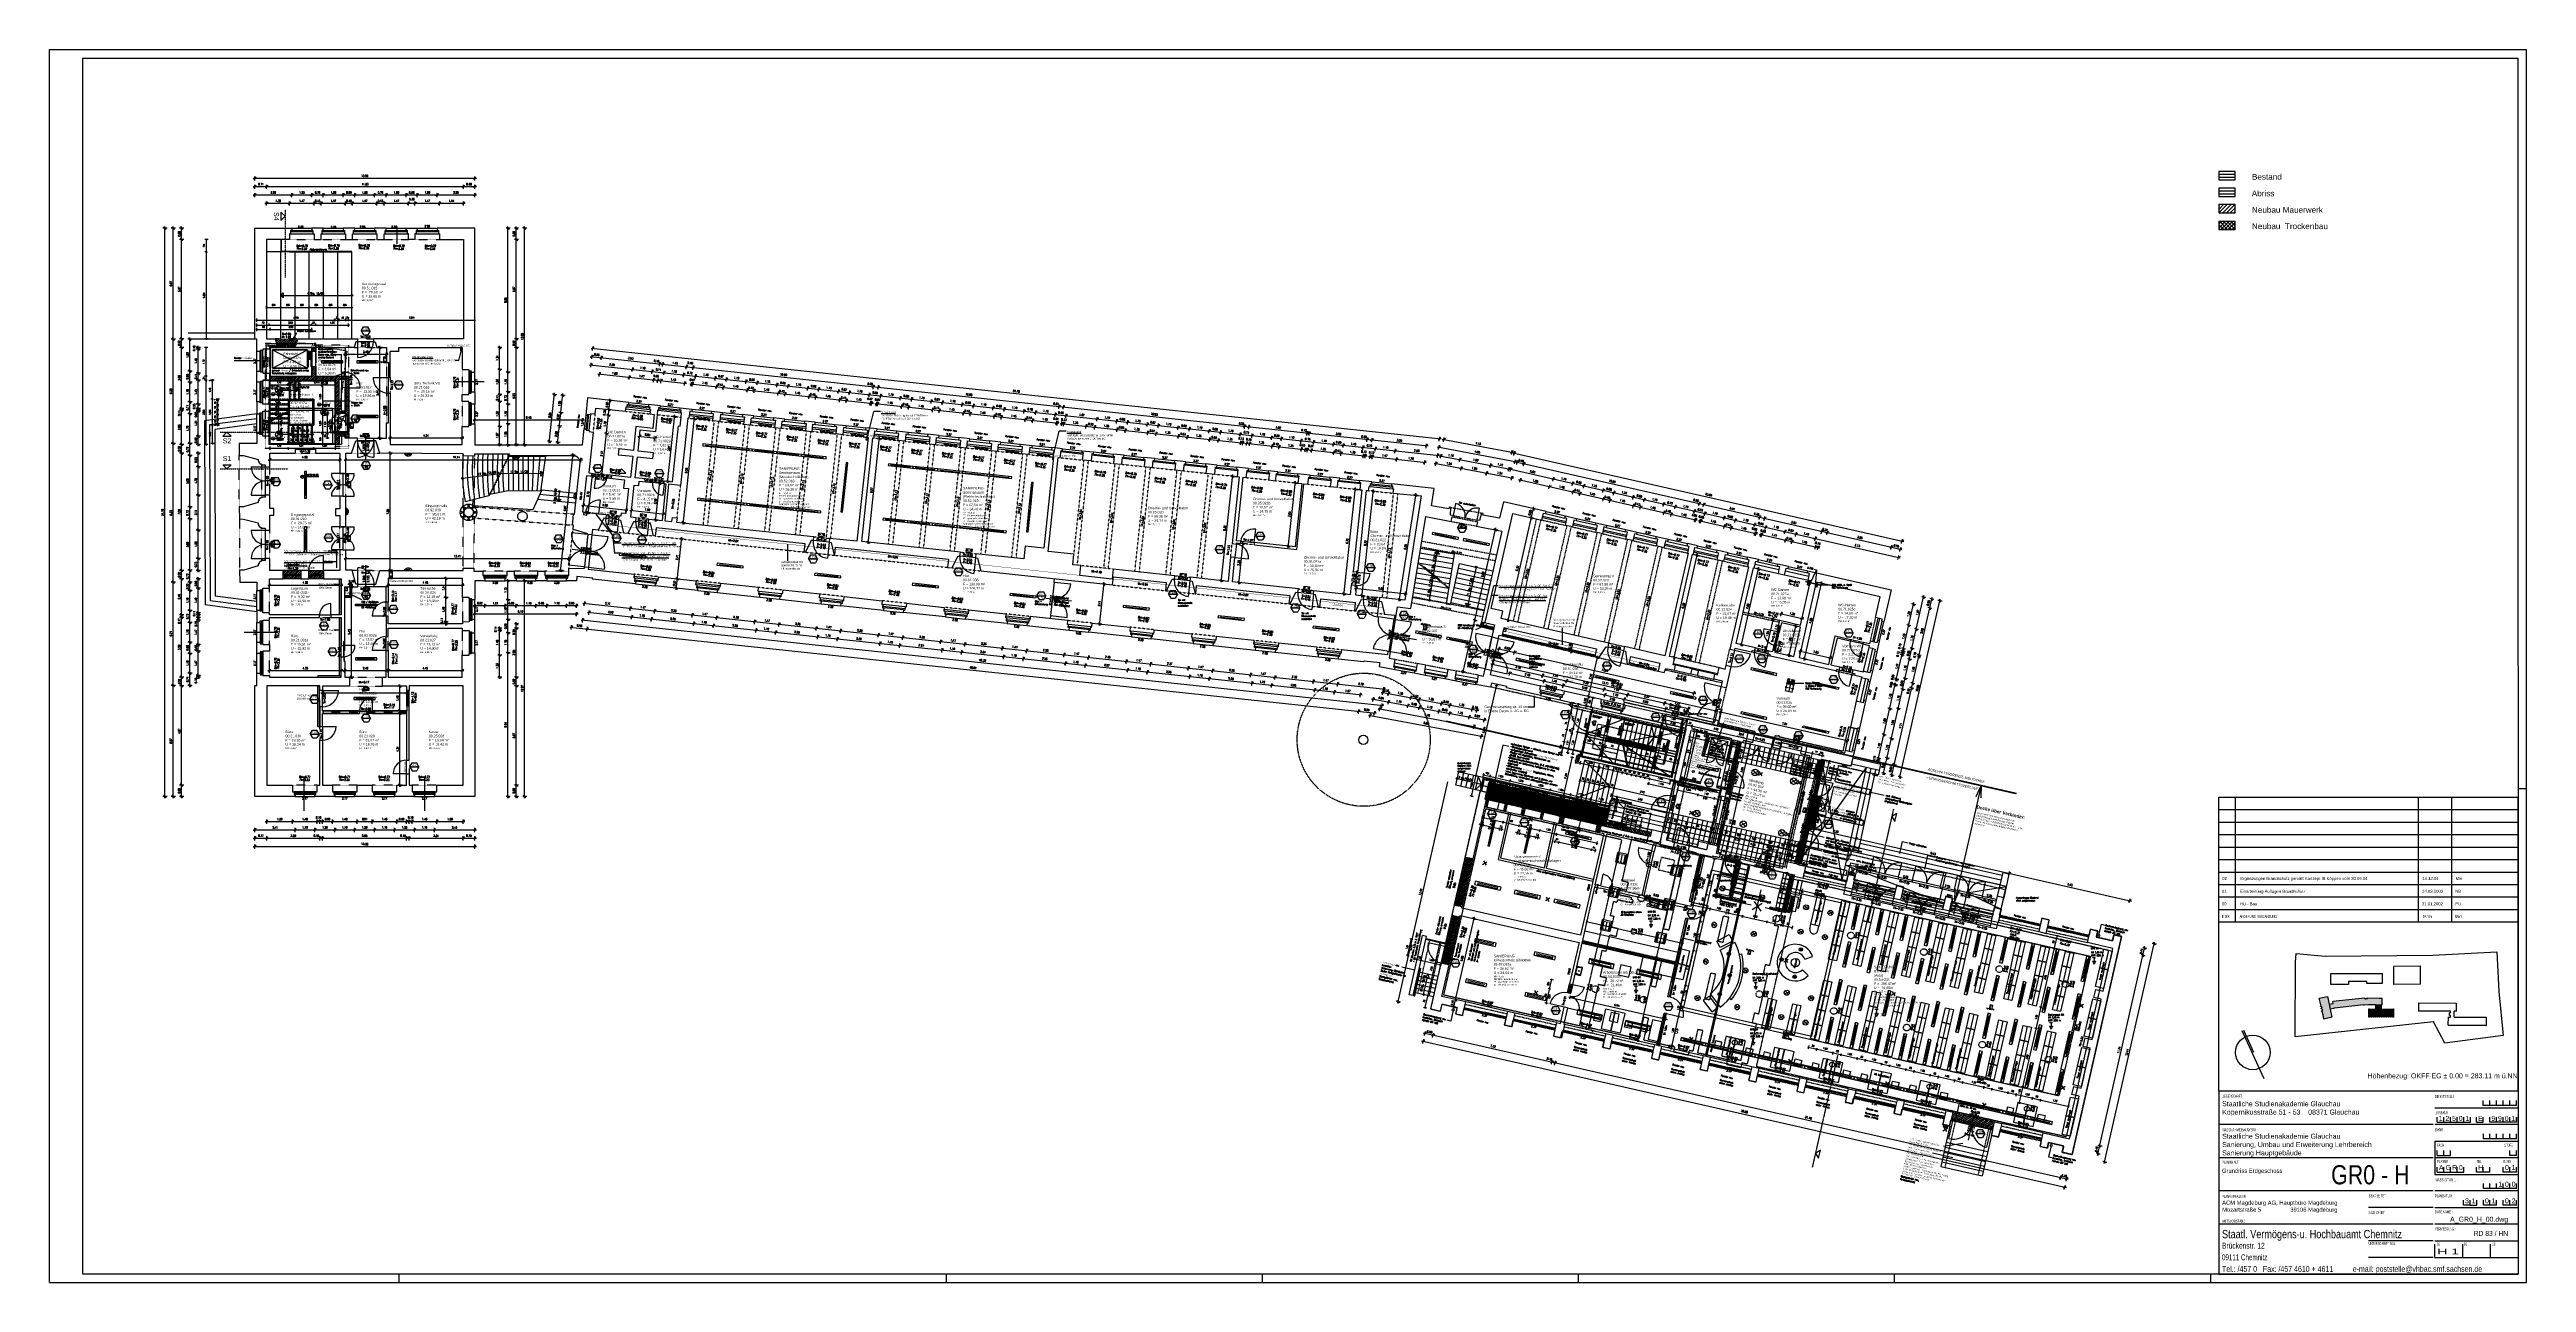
# Paper-space layout 'AFU-100' of a CAD drawing. Header units: metres. Extents: x -657 to 832, y 4 to 745.
# The model-space entities are those that its viewports show. They can reach past a viewport. Long polylines and large blocks are cut down to what shows.
import ezdxf
from ezdxf.enums import TextEntityAlignment as Align

# ---------------------------------------------------------------- set-up
doc = ezdxf.new("R2010")
doc.units = ezdxf.units.M
doc.header["$LTSCALE"] = 0.03
for name, pattern in [('AUSGEZOGEN', [0]), ('DOT', [0]), ('GESTRICHELT', [9, 6, -3]), ('GESTRICHELT2', [4.5, 3, -1.5]), ('STRICHLINIE', [0.75, 0.5, -0.25]), ('STRICHPUNKT', [24, 12, -6, 0, -6])]:
    doc.linetypes.add(name, pattern=pattern)
doc.layers.get('0').update_dxf_attribs({"linetype": 'CONTINUOUS'})
doc.layers.get('Defpoints').update_dxf_attribs({"linetype": 'CONTINUOUS'})
for name, color, linetype in [('031', 7, 'AUSGEZOGEN'), ('1_PLANKOPF', 7, 'CONTINUOUS'), ('1_PLANRAHMEN', 7, 'CONTINUOUS'), ('A_abriss', 44, '_ABBRUCH'), ('A_ACHSEN', 1, 'STRICHPUNKT'), ('A_ansicht', 9, 'CONTINUOUS'), ('A_ansicht_verdeckt', 8, 'STRICHLINIE'), ('A_aufzug', 3, 'CONTINUOUS'), ('A_bemaßung', 2, 'CONTINUOUS'), ('A_BRANDSCHUTZ', 10, 'CONTINUOUS'), ('A_Dach', 10, 'CONTINUOUS'), ('A_Deckenplan', 8, 'CONTINUOUS'), ('A_EINBAUTEN', 3, 'CONTINUOUS'), ('A_Elektro', 10, 'CONTINUOUS'), ('A_fenster', 7, 'CONTINUOUS'), ('A_Fußboden_2', 8, 'CONTINUOUS'), ('A_Gitterrost', 3, 'CONTINUOUS'), ('A_Höhen', 3, 'CONTINUOUS'), ('A_Legende', 7, 'CONTINUOUS'), ('A_MÖBEL', 1, 'CONTINUOUS'), ('A_möbel_neu', 1, 'CONTINUOUS'), ('A_NEU_BEMAßUNG', 2, 'CONTINUOUS'), ('A_NR_TÜR', 1, 'CONTINUOUS'), ('A_Poly', 255, 'CONTINUOUS'), ('A_räume', 5, 'CONTINUOUS'), ('A_schraffur', 10, 'CONTINUOUS'), ('A_Stahl', 5, 'CONTINUOUS'), ('A_TECHNOLOGIE', 7, 'CONTINUOUS'), ('A_text', 5, 'CONTINUOUS'), ('A_treppe', 3, 'CONTINUOUS'), ('A_TREPPE_NEU', 3, 'CONTINUOUS'), ('A_trockenbau', 2, 'CONTINUOUS'), ('A_Tuer_neu', 1, 'CONTINUOUS'), ('A_Tuernummer_neu', 10, 'CONTINUOUS'), ('A_TXT-TUER', 1, 'CONTINUOUS'), ('A_türen', 9, 'CONTINUOUS'), ('A_verdeckt', 8, 'GESTRICHELT2'), ('A_wände', 6, 'CONTINUOUS'), ('A_WÄNDE_NEU', 6, 'CONTINUOUS'), ('CKBB0002', 4, 'CONTINUOUS'), ('CKMA0002', 2, 'CONTINUOUS'), ('E__DURCHBR', 2, 'CONTINUOUS'), ('E__LEUCHTEN', 6, 'CONTINUOUS'), ('E__VERSYS', 2, 'CONTINUOUS'), ('FASSADE_STRUKTUR', 8, 'AUSGEZOGEN'), ('Standard', 7, 'AUSGEZOGEN')]:
    doc.layers.add(name, color=color, linetype=linetype)
doc.layers.get('A_Poly').freeze()
doc.styles.add('ARIAL', font='ARIAL.TTF')
doc.styles.add('arial-n', font='ARIALN.TTF')
doc.styles.add('BOLDSIMP_FNT', font='TXT.shx', dxfattribs={"width": 0.9, "height": 0.12})
doc.styles.add('ISO9', font='iso8.shx', dxfattribs={"height": 0.12})
doc.styles.add('NORM', font='simplex.shx', dxfattribs={"width": 0.7, "bigfont": 'bigfont.shx'})
doc.styles.add('PITSIMP8', font='PITSIMP8.SHX')
doc.styles.add('S70', font='DIN.SHX', dxfattribs={"width": 0.8, "height": 0.1})
doc.styles.add('SIMPLEX', font='simplex.shx', dxfattribs={"width": 0.8, "height": 0.1})
doc.styles.get("Standard").update_dxf_attribs({"font": 'txt', "height": 1})
doc.linetypes.add('_ABBRUCH', pattern='A,25,[101,cadkon.shx,S=3.5,R=0,X=0,Y=0],25', length=50)
doc.dimstyles.get("Standard").update_dxf_attribs({"dimtxt": 0.1, "dimasz": 0.05, "dimexe": 0.1, "dimexo": 0, "dimgap": 0.1, "dimtad": 1, "dimdec": 4, "dimrnd": 0.0025, "dimzin": 0, "dimdsep": 46, "dimtxsty": 'SIMPLEX', "dimblk": 'DIMCROSS', "dimblk1": 'DIMCROSS', "dimblk2": 'DIMCROSS', "dimsah": 1, "dimcen": 2.5, "dimdle": 0.025, "dimclrd": 1, "dimclre": 1, "dimclrt": 6, "dimadec": 0, "dimazin": 0, "dimtfac": 1, "dimtdec": 4, "dimtix": 1, "dimtmove": 2, "dimatfit": 3, "dimfxl": 1, "dimtvp": 1, "dimtolj": 1, "dimtzin": 0, "dimarcsym": 0})
pattern_1 = [(32.2218, (78.763195, -136.45602), (-0.04232255, 0.0671505), [])]
pattern_2 = [(212.2218, (84.36615, -137.72674), (0.0507871, -0.0805806), []), (302.2218, (84.36615, -137.72674), (0.0805806, 0.0507871), [])]
pattern_3 = [(32.22175, (87.020905, -133.750625), (-0.04232255, 0.0671505), [])]
pattern_4 = [(32.2216, (90.0803, -134.57253), (-0.0507869, 0.0805807), []), (122.2216, (90.0803, -134.57253), (-0.0805807, -0.0507869), [])]

# ---------------------------------------------------------------- blocks, each defined once
blk = doc.blocks.new('A$C1C977409')
at = {"layer": '1_PLANRAHMEN'}
for p, q in [((0, 0), (0, 741)), ((0, 741), (1489, 741)), ((1489, 0), (1489, 741)), ((1484, 297), (1489, 297)), ((210, 5), (210, 0)), ((539, 5), (539, 0)), ((729, 5), (729, 0)), ((919, 5), (919, 0)), ((1109, 5), (1109, 0)), ((1299, 5), (1299, 0)), ((0, 0), (1489, 0))]:
    blk.add_line(p, q, dxfattribs=at)
blk.add_lwpolyline([(20, 5), (20, 735.9), (1483.9, 735.9), (1484, 5), (20, 5)], dxfattribs=at)
blk = doc.blocks.new('A$C699961ED')
at = {"layer": '1_PLANKOPF', "linetype": 'Continuous', "insert": (1.6, 8.4), "char_height": 2.5, "width": 81.002, "attachment_point": 1}
blk.add_mtext('\\fArial|b0|i0|c0|p34;ACM Magdeburg AG, Hauptbüro Magdeburg\\PMozartstraße 5                  39106 Magdeburg', dxfattribs=at)
blk = doc.blocks.new('SLASH1')
at = {"layer": 'A_bemaßung', "color": 2, "linetype": 'Continuous'}
for p, q in [((0.07663, 0.07663), (-0.07319, -0.07319)), ((0, -0.14068), (0, 0.11466))]:
    blk.add_line(p, q, dxfattribs=at)
blk = doc.blocks.new('A$C47FB7642')
at = {"layer": 'A_BRANDSCHUTZ', "linetype": 'Continuous', "insert": (0, 0.77), "char_height": 0.1, "width": 1, "attachment_point": 1, "style": 'SIMPLEX'}
blk.add_mtext('Flurbereich Brandlastfrei halten, Einbauschränke entfenen', dxfattribs=at)
blk = doc.blocks.new('Aufzug')
at = {"layer": 'A_aufzug', "color": 1, "linetype": 'GESTRICHELT'}
for p, q in [((2.74, 0.24), (-0.24, 0.24)), ((-0.24, 0.24), (-0.24, -1.94)), ((2.74, 0.03), (2.74, 0.24))]:
    blk.add_line(p, q, dxfattribs=at)
at = {"layer": 'A_aufzug', "linetype": 'Continuous'}
for p, q in [((2.5, 0), (0, 0)), ((0, 0), (0, -1.7)), ((2.5, -1.7), (2.5, 0)), ((2.74, -1.94), (2.74, 0.03)), ((2.24, -0.12), (0.14, -0.12)), ((0.14, -0.12), (0.14, -1.22)), ((0.14, -1.22), (2.24, -1.22)), ((2.24, -1.22), (2.24, -0.12)), ((2.3, -0.23), (2.24, -0.23)), ((2.3, -0.68), (2.24, -0.68)), ((2.24, -0.68), (2.24, -1.13)), ((2.24, -1.13), (2.3, -1.13)), ((2.3, -0.23), (2.3, -0.68)), ((2.36, -0.23), (2.3, -0.23)), ((2.3, -1.13), (2.3, -0.68)), ((2.3, -0.68), (2.36, -0.68)), ((2.36, -0.68), (2.36, -0.23)), ((2.38, -0.23), (2.38, -0.68)), ((2.44, -0.23), (2.38, -0.23)), ((2.38, -0.68), (2.44, -0.68)), ((2.44, -0.68), (2.44, -0.23)), ((2.44, -0.23), (2.5, -0.23)), ((2.44, -0.68), (2.44, -1.13)), ((2.5, -0.68), (2.44, -0.68)), ((2.44, -1.13), (2.5, -1.13)), ((2.74, -0.23), (2.5, -0.23)), ((2.5, -1.13), (2.74, -1.13)), ((-0.24, -1.94), (2.74, -1.94)), ((0, -1.7), (2.5, -1.7))]:
    blk.add_line(p, q, dxfattribs=at)
blk = doc.blocks.new('DIMCROSS')
at = {"color": 0, "linetype": 'ByBlock'}
blk.add_line((-1, 0), (1, 0), dxfattribs=at)
at = {"linetype": 'ByBlock'}
blk.add_line((-0.707107, -0.707107), (0.707107, 0.707107), dxfattribs=at)
blk = doc.blocks.new('*D20')
at = {"layer": 'A_TECHNOLOGIE', "color": 1, "lineweight": -2}
for p, q in [((72.77, -128.94), (72.72, -129.14)), ((72.79, -129.05), (73.93, -129.31)), ((73.99, -129.27), (73.96, -129.42))]:
    blk.add_line(p, q, dxfattribs=at)
at = {"layer": 'Defpoints', "color": 0}
for p in [(72.95, -128.14), (73.98, -129.32), (74.18, -128.47)]:
    blk.add_point(p, dxfattribs=at)
at = {"layer": 'A_TECHNOLOGIE', "color": 1, "lineweight": -2, "xscale": 0.05, "yscale": 0.05, "zscale": 0.05}
for p, rotation in [((72.74, -129.04), 167.2199488162297), ((73.98, -129.32), 347.2199488162296)]:
    blk.add_blockref('DIMCROSS', p, dxfattribs=dict(at, rotation=rotation))
at = {"layer": 'A_TECHNOLOGIE', "color": 3, "insert": (73.4, -129.04), "char_height": 0.1, "attachment_point": 5, "rotation": 347.2199, "style": 'SIMPLEX'}
blk.add_mtext('\\A1;1.27', dxfattribs=at)
blk = doc.blocks.new('*D21')
at = {"layer": 'A_TECHNOLOGIE', "color": 1, "lineweight": -2}
for p, q in [((74.03, -129.33), (74.88, -129.53)), ((74.94, -129.49), (74.91, -129.64))]:
    blk.add_line(p, q, dxfattribs=at)
at = {"layer": 'Defpoints', "color": 0}
for p in [(74.18, -128.47), (74.93, -129.54), (75.12, -128.68)]:
    blk.add_point(p, dxfattribs=at)
at = {"layer": 'A_TECHNOLOGIE', "color": 1, "lineweight": -2, "xscale": 0.05, "yscale": 0.05, "zscale": 0.05}
for p, rotation in [((73.98, -129.32), 167.2199488162297), ((74.93, -129.54), 347.2199488162296)]:
    blk.add_blockref('DIMCROSS', p, dxfattribs=dict(at, rotation=rotation))
at = {"layer": 'A_TECHNOLOGIE', "color": 3, "insert": (74.49, -129.28), "char_height": 0.1, "attachment_point": 5, "rotation": 347.2199, "style": 'SIMPLEX'}
blk.add_mtext('\\A1;97{\\A1\\H0.7x\\S;}', dxfattribs=at)
blk = doc.blocks.new('*D22')
at = {"layer": 'A_TECHNOLOGIE', "color": 1, "lineweight": -2}
for p, q in [((74.98, -129.55), (76.12, -129.81)), ((76.18, -129.77), (76.15, -129.92))]:
    blk.add_line(p, q, dxfattribs=at)
at = {"layer": 'Defpoints', "color": 0}
for p in [(75.12, -128.68), (76.36, -128.97), (76.17, -129.82)]:
    blk.add_point(p, dxfattribs=at)
at = {"layer": 'A_TECHNOLOGIE', "color": 1, "lineweight": -2, "xscale": 0.05, "yscale": 0.05, "zscale": 0.05}
for p, rotation in [((74.93, -129.54), 167.2199488162297), ((76.17, -129.82), 347.2199488162296)]:
    blk.add_blockref('DIMCROSS', p, dxfattribs=dict(at, rotation=rotation))
at = {"layer": 'A_TECHNOLOGIE', "color": 3, "insert": (75.58, -129.53), "char_height": 0.1, "attachment_point": 5, "rotation": 347.2199, "style": 'SIMPLEX'}
blk.add_mtext('\\A1;1.27', dxfattribs=at)
blk = doc.blocks.new('*D23')
at = {"layer": 'A_TECHNOLOGIE', "color": 1, "lineweight": -2}
for p, q in [((76.22, -129.83), (77.13, -130.04)), ((77.19, -130), (77.16, -130.15))]:
    blk.add_line(p, q, dxfattribs=at)
at = {"layer": 'Defpoints', "color": 0}
for p in [(76.36, -128.97), (77.38, -129.2), (77.18, -130.05)]:
    blk.add_point(p, dxfattribs=at)
at = {"layer": 'A_TECHNOLOGIE', "color": 1, "lineweight": -2, "xscale": 0.05, "yscale": 0.05, "zscale": 0.05}
for p, rotation in [((76.17, -129.82), 167.2199488162297), ((77.18, -130.05), 347.2199488162296)]:
    blk.add_blockref('DIMCROSS', p, dxfattribs=dict(at, rotation=rotation))
at = {"layer": 'A_TECHNOLOGIE', "color": 3, "insert": (76.71, -129.79), "char_height": 0.1, "attachment_point": 5, "rotation": 347.2199, "style": 'SIMPLEX'}
blk.add_mtext('\\A1;1.04{\\A1\\H0.7x\\S;}', dxfattribs=at)
blk = doc.blocks.new('*D24')
at = {"layer": 'A_TECHNOLOGIE', "color": 1, "lineweight": -2}
for p, q in [((77.23, -130.06), (79.57, -130.59)), ((79.64, -130.5), (79.6, -130.7))]:
    blk.add_line(p, q, dxfattribs=at)
at = {"layer": 'Defpoints', "color": 0}
for p in [(77.38, -129.2), (79.62, -130.6), (79.81, -129.75)]:
    blk.add_point(p, dxfattribs=at)
at = {"layer": 'A_TECHNOLOGIE', "color": 1, "lineweight": -2, "xscale": 0.05, "yscale": 0.05, "zscale": 0.05}
for p, rotation in [((77.18, -130.05), 167.2199488162297), ((79.62, -130.6), 347.2199488162296)]:
    blk.add_blockref('DIMCROSS', p, dxfattribs=dict(at, rotation=rotation))
at = {"layer": 'A_TECHNOLOGIE', "color": 3, "insert": (78.43, -130.18), "char_height": 0.1, "attachment_point": 5, "rotation": 347.2199, "style": 'SIMPLEX'}
blk.add_mtext('\\A1;2.50', dxfattribs=at)
blk = doc.blocks.new('*D26')
at = {"layer": 'CKMA0002', "color": 1, "lineweight": -2}
for p, q in [((79.27, -122.36), (79.38, -121.91)), ((79.29, -121.84), (79.48, -121.88)), ((79.16, -122.39), (79.36, -122.43))]:
    blk.add_line(p, q, dxfattribs=at)
at = {"layer": 'Defpoints', "color": 0}
for p in [(78.89, -121.74), (79.39, -121.86), (78.76, -122.3)]:
    blk.add_point(p, dxfattribs=at)
at = {"layer": 'CKMA0002', "color": 1, "lineweight": -2, "xscale": 0.05, "yscale": 0.05, "zscale": 0.05}
for p, rotation in [((79.39, -121.86), 77.22008209738085), ((79.26, -122.41), 257.2200820973808)]:
    blk.add_blockref('DIMCROSS', p, dxfattribs=dict(at, rotation=rotation))
at = {"layer": 'CKMA0002', "color": 3, "insert": (79.18, -122.1), "char_height": 0.1, "attachment_point": 5, "rotation": 77.2201, "style": 'SIMPLEX'}
blk.add_mtext('\\A1;56{\\A1\\H0.7x\\S5;}', dxfattribs=at)
blk = doc.blocks.new('*D27')
at = {"layer": 'CKMA0002', "color": 1, "lineweight": -2}
for p, q in [((83.73, -123.08), (83.68, -123.27)), ((83.75, -123.19), (84.64, -123.39)), ((84.71, -123.3), (84.67, -123.5))]:
    blk.add_line(p, q, dxfattribs=at)
at = {"layer": 'Defpoints', "color": 0}
for p in [(83.77, -122.9), (84.69, -123.4), (84.75, -123.13)]:
    blk.add_point(p, dxfattribs=at)
at = {"layer": 'CKMA0002', "color": 1, "lineweight": -2, "xscale": 0.05, "yscale": 0.05, "zscale": 0.05}
for p, rotation in [((83.7, -123.18), 167.2201868080563), ((84.69, -123.4), 347.2201868080563)]:
    blk.add_blockref('DIMCROSS', p, dxfattribs=dict(at, rotation=rotation))
at = {"layer": 'CKMA0002', "color": 3, "insert": (84.23, -123.14), "char_height": 0.1, "attachment_point": 5, "rotation": 347.2202, "style": 'SIMPLEX'}
blk.add_mtext('\\A1;1.01{\\A1\\H0.7x\\S;}', dxfattribs=at)
blk = doc.blocks.new('*D35')
at = {"layer": 'CKMA0002', "color": 1, "lineweight": -2}
for p, q in [((-3.93, -102.77), (-4.08, -102.77)), ((-3.98, -106.59), (-3.98, -102.82)), ((-3.88, -106.64), (-4.08, -106.64))]:
    blk.add_line(p, q, dxfattribs=at)
at = {"layer": 'Defpoints', "color": 0}
for p in [(-3.98, -102.77), (-0.38, -102.77), (-0.33, -106.64)]:
    blk.add_point(p, dxfattribs=at)
at = {"layer": 'CKMA0002', "color": 1, "lineweight": -2, "xscale": 0.05, "yscale": 0.05, "zscale": 0.05}
for p, rotation in [((-3.98, -102.77), 90), ((-3.98, -106.64), 270)]:
    blk.add_blockref('DIMCROSS', p, dxfattribs=dict(at, rotation=rotation))
at = {"layer": 'CKMA0002', "color": 3, "insert": (-4.13, -104.7), "char_height": 0.1, "attachment_point": 5, "rotation": 90, "style": 'SIMPLEX'}
blk.add_mtext('\\A1;3.86{\\A1\\H0.7x\\S5;}', dxfattribs=at)
blk = doc.blocks.new('*D36')
at = {"layer": 'CKMA0002', "color": 1, "lineweight": -2}
for p, q in [((-3.93, -102.53), (-4.08, -102.53)), ((-3.98, -102.48), (-3.98, -102.43)), ((-3.98, -102.77), (-3.98, -102.53)), ((-3.98, -102.82), (-3.98, -102.87))]:
    blk.add_line(p, q, dxfattribs=at)
at = {"layer": 'Defpoints', "color": 0}
for p in [(-3.98, -102.53), (0.41, -102.53), (-0.38, -102.77)]:
    blk.add_point(p, dxfattribs=at)
at = {"layer": 'CKMA0002', "color": 1, "lineweight": -2, "xscale": 0.05, "yscale": 0.05, "zscale": 0.05}
for p, rotation in [((-3.98, -102.53), 270), ((-3.98, -102.77), 90)]:
    blk.add_blockref('DIMCROSS', p, dxfattribs=dict(at, rotation=rotation))
at = {"layer": 'CKMA0002', "color": 3, "insert": (-4.13, -102.65), "char_height": 0.1, "attachment_point": 5, "rotation": 90, "style": 'SIMPLEX'}
blk.add_mtext('\\A1;24{\\A1\\H0.7x\\S;}', dxfattribs=at)
blk = doc.blocks.new('*D37')
at = {"layer": 'CKMA0002', "color": 1, "lineweight": -2}
for p, q in [((-3.88, -100.81), (-4.08, -100.81)), ((-3.98, -102.48), (-3.98, -100.86))]:
    blk.add_line(p, q, dxfattribs=at)
at = {"layer": 'Defpoints', "color": 0}
for p in [(-3.98, -100.81), (2.98, -100.81), (0.41, -102.53)]:
    blk.add_point(p, dxfattribs=at)
at = {"layer": 'CKMA0002', "color": 1, "lineweight": -2, "xscale": 0.05, "yscale": 0.05, "zscale": 0.05}
for p, rotation in [((-3.98, -100.81), 90), ((-3.98, -102.53), 270)]:
    blk.add_blockref('DIMCROSS', p, dxfattribs=dict(at, rotation=rotation))
at = {"layer": 'CKMA0002', "color": 3, "insert": (-4.13, -101.67), "char_height": 0.1, "attachment_point": 5, "rotation": 90, "style": 'SIMPLEX'}
blk.add_mtext('\\A1;1.72{\\A1\\H0.7x\\S;}', dxfattribs=at)
blk = doc.blocks.new('*D38')
at = {"layer": 'CKMA0002', "color": 1, "lineweight": -2}
for p, q in [((-0.94, -99.56), (-0.94, -99.36)), ((-0.89, -99.46), (-0.24, -99.46)), ((-0.19, -99.51), (-0.19, -99.36))]:
    blk.add_line(p, q, dxfattribs=at)
at = {"layer": 'Defpoints', "color": 0}
for p in [(-0.19, -99.46), (-0.94, -102.01), (-0.19, -101.96)]:
    blk.add_point(p, dxfattribs=at)
at = {"layer": 'CKMA0002', "color": 1, "lineweight": -2, "xscale": 0.05, "yscale": 0.05, "zscale": 0.05, "rotation": 180}
blk.add_blockref('DIMCROSS', (-0.94, -99.46), dxfattribs=at)
at = {"layer": 'CKMA0002', "color": 1, "lineweight": -2, "xscale": 0.05, "yscale": 0.05, "zscale": 0.05}
blk.add_blockref('DIMCROSS', (-0.19, -99.46), dxfattribs=at)
at = {"layer": 'CKMA0002', "color": 3, "insert": (-0.56, -99.31), "char_height": 0.1, "attachment_point": 5, "style": 'SIMPLEX'}
blk.add_mtext('\\A1;75{\\A1\\H0.7x\\S;}', dxfattribs=at)
blk = doc.blocks.new('*D39')
at = {"layer": 'CKMA0002', "color": 1, "lineweight": -2}
for p, q in [((-0.14, -99.46), (2.31, -99.46)), ((2.36, -99.51), (2.36, -99.36))]:
    blk.add_line(p, q, dxfattribs=at)
at = {"layer": 'Defpoints', "color": 0}
for p in [(2.36, -99.46), (-0.19, -101.96), (2.36, -101.47)]:
    blk.add_point(p, dxfattribs=at)
at = {"layer": 'CKMA0002', "color": 1, "lineweight": -2, "xscale": 0.05, "yscale": 0.05, "zscale": 0.05, "rotation": 180}
blk.add_blockref('DIMCROSS', (-0.19, -99.46), dxfattribs=at)
at = {"layer": 'CKMA0002', "color": 1, "lineweight": -2, "xscale": 0.05, "yscale": 0.05, "zscale": 0.05}
blk.add_blockref('DIMCROSS', (2.36, -99.46), dxfattribs=at)
at = {"layer": 'CKMA0002', "color": 3, "insert": (1.09, -99.31), "char_height": 0.1, "attachment_point": 5, "style": 'SIMPLEX'}
blk.add_mtext('\\A1;2.55{\\A1\\H0.7x\\S;}', dxfattribs=at)
blk = doc.blocks.new('*D40')
at = {"layer": 'CKMA0002', "color": 1, "lineweight": -2}
for p, q in [((2.31, -99.46), (2.26, -99.46)), ((2.36, -99.46), (2.6, -99.46)), ((2.6, -99.51), (2.6, -99.36)), ((2.65, -99.46), (2.7, -99.46))]:
    blk.add_line(p, q, dxfattribs=at)
at = {"layer": 'Defpoints', "color": 0}
for p in [(2.6, -99.46), (2.36, -101.47), (2.6, -101.47)]:
    blk.add_point(p, dxfattribs=at)
at = {"layer": 'CKMA0002', "color": 1, "lineweight": -2, "xscale": 0.05, "yscale": 0.05, "zscale": 0.05}
blk.add_blockref('DIMCROSS', (2.36, -99.46), dxfattribs=at)
at = {"layer": 'CKMA0002', "color": 1, "lineweight": -2, "xscale": 0.05, "yscale": 0.05, "zscale": 0.05, "rotation": 180}
blk.add_blockref('DIMCROSS', (2.6, -99.46), dxfattribs=at)
at = {"layer": 'CKMA0002', "color": 3, "insert": (2.48, -99.31), "char_height": 0.1, "attachment_point": 5, "style": 'SIMPLEX'}
blk.add_mtext('\\A1;24{\\A1\\H0.7x\\S;}', dxfattribs=at)
blk = doc.blocks.new('*D41')
at = {"layer": 'CKMA0002', "color": 1, "lineweight": -2}
for p, q in [((2.65, -99.46), (4.53, -99.46)), ((4.58, -99.56), (4.58, -99.36))]:
    blk.add_line(p, q, dxfattribs=at)
at = {"layer": 'Defpoints', "color": 0}
for p in [(4.58, -99.46), (2.6, -101.47), (4.58, -102.49)]:
    blk.add_point(p, dxfattribs=at)
at = {"layer": 'CKMA0002', "color": 1, "lineweight": -2, "xscale": 0.05, "yscale": 0.05, "zscale": 0.05, "rotation": 180}
blk.add_blockref('DIMCROSS', (2.6, -99.46), dxfattribs=at)
at = {"layer": 'CKMA0002', "color": 1, "lineweight": -2, "xscale": 0.05, "yscale": 0.05, "zscale": 0.05}
blk.add_blockref('DIMCROSS', (4.58, -99.46), dxfattribs=at)
at = {"layer": 'CKMA0002', "color": 3, "insert": (3.59, -99.31), "char_height": 0.1, "attachment_point": 5, "style": 'SIMPLEX'}
blk.add_mtext('\\A1;1.98{\\A1\\H0.7x\\S;}', dxfattribs=at)
blk = doc.blocks.new('*D42')
at = {"layer": 'CKMA0002', "color": 1, "lineweight": -2}
for p, q in [((-0.94, -99.83), (-0.94, -99.63)), ((-0.89, -99.73), (-0.19, -99.73)), ((-0.14, -99.78), (-0.14, -99.63))]:
    blk.add_line(p, q, dxfattribs=at)
at = {"layer": 'Defpoints', "color": 0}
for p in [(-0.14, -99.73), (-0.94, -101.78), (-0.14, -101.73)]:
    blk.add_point(p, dxfattribs=at)
at = {"layer": 'CKMA0002', "color": 1, "lineweight": -2, "xscale": 0.05, "yscale": 0.05, "zscale": 0.05, "rotation": 180}
blk.add_blockref('DIMCROSS', (-0.94, -99.73), dxfattribs=at)
at = {"layer": 'CKMA0002', "color": 1, "lineweight": -2, "xscale": 0.05, "yscale": 0.05, "zscale": 0.05}
blk.add_blockref('DIMCROSS', (-0.14, -99.73), dxfattribs=at)
at = {"layer": 'CKMA0002', "color": 3, "insert": (-0.54, -99.58), "char_height": 0.1, "attachment_point": 5, "style": 'SIMPLEX'}
blk.add_mtext('\\A1;80{\\A1\\H0.7x\\S;}', dxfattribs=at)
blk = doc.blocks.new('*D43')
at = {"layer": 'CKMA0002', "color": 1, "lineweight": -2}
for p, q in [((-0.09, -99.73), (2.31, -99.73)), ((2.36, -99.83), (2.36, -99.63))]:
    blk.add_line(p, q, dxfattribs=at)
at = {"layer": 'Defpoints', "color": 0}
for p in [(2.36, -99.73), (-0.14, -101.73), (2.36, -101.73)]:
    blk.add_point(p, dxfattribs=at)
at = {"layer": 'CKMA0002', "color": 1, "lineweight": -2, "xscale": 0.05, "yscale": 0.05, "zscale": 0.05, "rotation": 180}
blk.add_blockref('DIMCROSS', (-0.14, -99.73), dxfattribs=at)
at = {"layer": 'CKMA0002', "color": 1, "lineweight": -2, "xscale": 0.05, "yscale": 0.05, "zscale": 0.05}
blk.add_blockref('DIMCROSS', (2.36, -99.73), dxfattribs=at)
at = {"layer": 'CKMA0002', "color": 3, "insert": (1.11, -99.58), "char_height": 0.1, "attachment_point": 5, "style": 'SIMPLEX'}
blk.add_mtext('\\A1;2.50{\\A1\\H0.7x\\S;}', dxfattribs=at)
blk = doc.blocks.new('*D44')
at = {"layer": 'CKMA0002', "color": 1, "lineweight": -2}
for p, q in [((-0.94, -99.27), (-0.94, -99.07)), ((-0.89, -99.17), (3.72, -99.17)), ((3.77, -99.22), (3.77, -99.07))]:
    blk.add_line(p, q, dxfattribs=at)
at = {"layer": 'Defpoints', "color": 0}
for p in [(3.77, -99.17), (-0.94, -103.87), (3.77, -103.82)]:
    blk.add_point(p, dxfattribs=at)
at = {"layer": 'CKMA0002', "color": 1, "lineweight": -2, "xscale": 0.05, "yscale": 0.05, "zscale": 0.05, "rotation": 180}
blk.add_blockref('DIMCROSS', (-0.94, -99.17), dxfattribs=at)
at = {"layer": 'CKMA0002', "color": 1, "lineweight": -2, "xscale": 0.05, "yscale": 0.05, "zscale": 0.05}
blk.add_blockref('DIMCROSS', (3.77, -99.17), dxfattribs=at)
at = {"layer": 'CKMA0002', "color": 3, "insert": (1.41, -99.02), "char_height": 0.1, "attachment_point": 5, "style": 'SIMPLEX'}
blk.add_mtext('\\A1;4.70{\\A1\\H0.7x\\S5;}', dxfattribs=at)
blk = doc.blocks.new('*D45')
at = {"layer": 'CKMA0002', "color": 1, "lineweight": -2}
for p, q in [((3.72, -99.17), (3.67, -99.17)), ((3.77, -99.17), (4.01, -99.17)), ((4.01, -99.22), (4.01, -99.07)), ((4.06, -99.17), (4.11, -99.17))]:
    blk.add_line(p, q, dxfattribs=at)
at = {"layer": 'Defpoints', "color": 0}
for p in [(4.01, -99.17), (3.77, -103.82), (4.01, -103.68)]:
    blk.add_point(p, dxfattribs=at)
at = {"layer": 'CKMA0002', "color": 1, "lineweight": -2, "xscale": 0.05, "yscale": 0.05, "zscale": 0.05}
blk.add_blockref('DIMCROSS', (3.77, -99.17), dxfattribs=at)
at = {"layer": 'CKMA0002', "color": 1, "lineweight": -2, "xscale": 0.05, "yscale": 0.05, "zscale": 0.05, "rotation": 180}
blk.add_blockref('DIMCROSS', (4.01, -99.17), dxfattribs=at)
at = {"layer": 'CKMA0002', "color": 3, "insert": (3.89, -99.02), "char_height": 0.1, "attachment_point": 5, "style": 'SIMPLEX'}
blk.add_mtext('\\A1;24{\\A1\\H0.7x\\S;}', dxfattribs=at)
blk = doc.blocks.new('*D46')
at = {"layer": 'CKMA0002', "color": 1, "lineweight": -2}
for p, q in [((4.06, -99.17), (4.36, -99.17)), ((4.41, -99.22), (4.41, -99.07))]:
    blk.add_line(p, q, dxfattribs=at)
at = {"layer": 'Defpoints', "color": 0}
for p in [(4.41, -99.17), (4.01, -103.68), (4.41, -103.62)]:
    blk.add_point(p, dxfattribs=at)
at = {"layer": 'CKMA0002', "color": 1, "lineweight": -2, "xscale": 0.05, "yscale": 0.05, "zscale": 0.05, "rotation": 180}
blk.add_blockref('DIMCROSS', (4.01, -99.17), dxfattribs=at)
at = {"layer": 'CKMA0002', "color": 1, "lineweight": -2, "xscale": 0.05, "yscale": 0.05, "zscale": 0.05}
blk.add_blockref('DIMCROSS', (4.41, -99.17), dxfattribs=at)
at = {"layer": 'CKMA0002', "color": 3, "insert": (4.21, -99.02), "char_height": 0.1, "attachment_point": 5, "style": 'SIMPLEX'}
blk.add_mtext('\\A1;40{\\A1\\H0.7x\\S;}', dxfattribs=at)
blk = doc.blocks.new('*D47')
at = {"layer": 'CKMA0002', "color": 1, "lineweight": -2}
for p, q in [((4.36, -99.17), (4.31, -99.17)), ((4.41, -99.17), (4.58, -99.17)), ((4.58, -99.22), (4.58, -99.07)), ((4.63, -99.17), (4.68, -99.17))]:
    blk.add_line(p, q, dxfattribs=at)
at = {"layer": 'Defpoints', "color": 0}
for p in [(4.58, -99.17), (4.41, -103.62), (4.58, -103.62)]:
    blk.add_point(p, dxfattribs=at)
at = {"layer": 'CKMA0002', "color": 1, "lineweight": -2, "xscale": 0.05, "yscale": 0.05, "zscale": 0.05}
blk.add_blockref('DIMCROSS', (4.41, -99.17), dxfattribs=at)
at = {"layer": 'CKMA0002', "color": 1, "lineweight": -2, "xscale": 0.05, "yscale": 0.05, "zscale": 0.05, "rotation": 180}
blk.add_blockref('DIMCROSS', (4.58, -99.17), dxfattribs=at)
at = {"layer": 'CKMA0002', "color": 3, "insert": (4.49, -99.02), "char_height": 0.1, "attachment_point": 5, "style": 'SIMPLEX'}
blk.add_mtext('\\A1;17{\\A1\\H0.7x\\S5;}', dxfattribs=at)
blk = doc.blocks.new('*D48')
at = {"layer": 'CKMA0002', "color": 1, "lineweight": -2}
for p, q in [((4.63, -99.17), (12.11, -99.17)), ((12.16, -99.27), (12.16, -99.07))]:
    blk.add_line(p, q, dxfattribs=at)
at = {"layer": 'Defpoints', "color": 0}
for p in [(12.16, -99.17), (12.16, -100.69), (4.58, -103.62)]:
    blk.add_point(p, dxfattribs=at)
at = {"layer": 'CKMA0002', "color": 1, "lineweight": -2, "xscale": 0.05, "yscale": 0.05, "zscale": 0.05, "rotation": 180}
blk.add_blockref('DIMCROSS', (4.58, -99.17), dxfattribs=at)
at = {"layer": 'CKMA0002', "color": 1, "lineweight": -2, "xscale": 0.05, "yscale": 0.05, "zscale": 0.05}
blk.add_blockref('DIMCROSS', (12.16, -99.17), dxfattribs=at)
at = {"layer": 'CKMA0002', "color": 3, "insert": (8.37, -99.02), "char_height": 0.1, "attachment_point": 5, "style": 'SIMPLEX'}
blk.add_mtext('\\A1;7.57{\\A1\\H0.7x\\S5;}', dxfattribs=at)
blk = doc.blocks.new('*D49')
at = {"layer": 'CKMA0002', "color": 1, "lineweight": -2}
for p, q in [((3.07, -106), (2.92, -106)), ((3.12, -106.64), (2.92, -106.64)), ((3.02, -106.59), (3.02, -106.05))]:
    blk.add_line(p, q, dxfattribs=at)
at = {"layer": 'Defpoints', "color": 0}
for p in [(3.02, -106), (4.46, -106), (4.51, -106.64)]:
    blk.add_point(p, dxfattribs=at)
at = {"layer": 'CKMA0002', "color": 1, "lineweight": -2, "xscale": 0.05, "yscale": 0.05, "zscale": 0.05}
for p, rotation in [((3.02, -106), 90), ((3.02, -106.64), 270)]:
    blk.add_blockref('DIMCROSS', p, dxfattribs=dict(at, rotation=rotation))
at = {"layer": 'CKMA0002', "color": 3, "insert": (2.87, -106.32), "char_height": 0.1, "attachment_point": 5, "rotation": 90, "style": 'SIMPLEX'}
blk.add_mtext('\\A1;63{\\A1\\H0.7x\\S5;}', dxfattribs=at)
blk = doc.blocks.new('*D50')
at = {"layer": 'CKMA0002', "color": 1, "lineweight": -2}
for p, q in [((3.07, -104.76), (2.92, -104.76)), ((3.02, -105.95), (3.02, -104.81))]:
    blk.add_line(p, q, dxfattribs=at)
at = {"layer": 'Defpoints', "color": 0}
for p in [(3.02, -104.76), (3.9, -104.76), (4.46, -106)]:
    blk.add_point(p, dxfattribs=at)
at = {"layer": 'CKMA0002', "color": 1, "lineweight": -2, "xscale": 0.05, "yscale": 0.05, "zscale": 0.05}
for p, rotation in [((3.02, -104.76), 90), ((3.02, -106), 270)]:
    blk.add_blockref('DIMCROSS', p, dxfattribs=dict(at, rotation=rotation))
at = {"layer": 'CKMA0002', "color": 3, "insert": (2.87, -105.38), "char_height": 0.1, "attachment_point": 5, "rotation": 90, "style": 'SIMPLEX'}
blk.add_mtext('\\A1;1.23{\\A1\\H0.7x\\S5;}', dxfattribs=at)
blk = doc.blocks.new('*D51')
at = {"layer": 'CKMA0002', "color": 1, "lineweight": -2}
for p, q in [((3.12, -102.77), (2.92, -102.77)), ((3.02, -104.71), (3.02, -102.82))]:
    blk.add_line(p, q, dxfattribs=at)
at = {"layer": 'Defpoints', "color": 0}
for p in [(3.02, -102.77), (3.65, -102.77), (3.9, -104.76)]:
    blk.add_point(p, dxfattribs=at)
at = {"layer": 'CKMA0002', "color": 1, "lineweight": -2, "xscale": 0.05, "yscale": 0.05, "zscale": 0.05}
for p, rotation in [((3.02, -102.77), 90), ((3.02, -104.76), 270)]:
    blk.add_blockref('DIMCROSS', p, dxfattribs=dict(at, rotation=rotation))
at = {"layer": 'CKMA0002', "color": 3, "insert": (2.87, -103.77), "char_height": 0.1, "attachment_point": 5, "rotation": 90, "style": 'SIMPLEX'}
blk.add_mtext('\\A1;1.99{\\A1\\H0.7x\\S5;}', dxfattribs=at)
blk = doc.blocks.new('*D52')
at = {"layer": 'CKMA0002', "color": 1, "lineweight": -2}
for p, q in [((3.36, -106), (3.21, -106)), ((3.41, -106.25), (3.21, -106.25)), ((3.31, -106.25), (3.31, -106)), ((3.31, -106.25), (3.31, -106.25)), ((3.31, -106.25), (3.31, -106.25))]:
    blk.add_line(p, q, dxfattribs=at)
at = {"layer": 'Defpoints', "color": 0}
for p in [(3.31, -106), (4.65, -106), (4.7, -106.25)]:
    blk.add_point(p, dxfattribs=at)
at = {"layer": 'CKMA0002', "color": 1, "lineweight": -2, "xscale": 0.05, "yscale": 0.05, "zscale": 0.05}
for p, rotation in [((3.31, -106), 270), ((3.31, -106.25), 90)]:
    blk.add_blockref('DIMCROSS', p, dxfattribs=dict(at, rotation=rotation))
at = {"layer": 'CKMA0002', "color": 3, "insert": (3.16, -106.12), "char_height": 0.1, "attachment_point": 5, "rotation": 90, "style": 'SIMPLEX'}
blk.add_mtext('\\A1;25{\\A1\\H0.7x\\S;}', dxfattribs=at)
blk = doc.blocks.new('*D53')
at = {"layer": 'CKMA0002', "color": 1, "lineweight": -2}
for p, q in [((3.36, -104.86), (3.21, -104.86)), ((3.31, -105.95), (3.31, -104.91))]:
    blk.add_line(p, q, dxfattribs=at)
at = {"layer": 'Defpoints', "color": 0}
for p in [(3.31, -104.86), (4.65, -104.86), (4.65, -106)]:
    blk.add_point(p, dxfattribs=at)
at = {"layer": 'CKMA0002', "color": 1, "lineweight": -2, "xscale": 0.05, "yscale": 0.05, "zscale": 0.05}
for p, rotation in [((3.31, -104.86), 90), ((3.31, -106), 270)]:
    blk.add_blockref('DIMCROSS', p, dxfattribs=dict(at, rotation=rotation))
at = {"layer": 'CKMA0002', "color": 3, "insert": (3.16, -105.43), "char_height": 0.1, "attachment_point": 5, "rotation": 90, "style": 'SIMPLEX'}
blk.add_mtext('\\A1;1.13{\\A1\\H0.7x\\S5;}', dxfattribs=at)
blk = doc.blocks.new('*D54')
at = {"layer": 'CKMA0002', "color": 1, "lineweight": -2}
for p, q in [((3.41, -104.76), (3.21, -104.76)), ((3.31, -104.86), (3.31, -104.76)), ((3.31, -104.86), (3.31, -104.86)), ((3.31, -104.86), (3.31, -104.86))]:
    blk.add_line(p, q, dxfattribs=at)
at = {"layer": 'Defpoints', "color": 0}
for p in [(3.31, -104.76), (3.96, -104.76), (4.65, -104.86)]:
    blk.add_point(p, dxfattribs=at)
at = {"layer": 'CKMA0002', "color": 1, "lineweight": -2, "xscale": 0.05, "yscale": 0.05, "zscale": 0.05}
for p, rotation in [((3.31, -104.76), 270), ((3.31, -104.86), 90)]:
    blk.add_blockref('DIMCROSS', p, dxfattribs=dict(at, rotation=rotation))
at = {"layer": 'CKMA0002', "color": 3, "insert": (3.16, -104.81), "char_height": 0.1, "attachment_point": 5, "rotation": 90, "style": 'SIMPLEX'}
blk.add_mtext('\\A1;10{\\A1\\H0.7x\\S;}', dxfattribs=at)
blk = doc.blocks.new('CA0301B2$')
at = {"color": 0, "linetype": 'AUSGEZOGEN'}
for p, q in [((0.25, 0), (-0.25, 0)), ((-0.25, 0), (-0.25, -0.3)), ((-0.25, 0), (-0.25, -0.03)), ((0.25, 0), (0.25, -0.3)), ((0.25, -0.03), (0.25, 0)), ((-0.25, -0.03), (-0.17, -0.03)), ((-0.25, -0.25), (-0.25, -0.03)), ((-0.25, -0.03), (0.25, -0.03)), ((-0.25, -0.25), (-0.25, -0.3)), ((-0.24, -0.34), (-0.25, -0.3)), ((-0.25, -0.3), (-0.25, -0.3)), ((-0.24, -0.03), (-0.2, -0.03)), ((-0.24, -0.34), (-0.2, -0.35)), ((-0.22, -0.25), (-0.17, -0.03)), ((-0.22, -0.3), (-0.22, -0.25)), ((-0.22, -0.28), (-0.22, -0.25)), ((-0.22, -0.3), (-0.22, -0.28)), ((-0.2, -0.33), (-0.22, -0.3)), ((-0.2, -0.33), (0.2, -0.33)), ((-0.2, -0.35), (0.2, -0.35)), ((-0.2, -0.35), (-0.2, -0.35)), ((-0.17, -0.03), (0.18, -0.03)), ((-0.01, -0.16), (-0.03, -0.18)), ((-0.01, -0.2), (-0.03, -0.18)), ((-0.01, -0.16), (0.01, -0.16)), ((0.01, -0.2), (-0.01, -0.2)), ((0.03, -0.18), (0.01, -0.16)), ((0.03, -0.18), (0.01, -0.2)), ((0.23, -0.25), (0.18, -0.03)), ((0.18, -0.03), (0.25, -0.03)), ((0.24, -0.03), (0.2, -0.03)), ((0.23, -0.3), (0.2, -0.33)), ((0.2, -0.35), (0.24, -0.34)), ((0.23, -0.25), (0.23, -0.3)), ((0.23, -0.28), (0.23, -0.25)), ((0.23, -0.28), (0.23, -0.3)), ((0.24, -0.34), (0.25, -0.3)), ((0.25, -0.03), (0.25, -0.25)), ((0.25, -0.25), (0.25, -0.3)), ((0.25, -0.3), (0.25, -0.3))]:
    blk.add_line(p, q, dxfattribs=at)
blk = doc.blocks.new('*D57')
at = {"layer": 'CKMA0002', "color": 1, "lineweight": -2}
for p, q in [((80.46, -127.82), (80.5, -127.62)), ((80.53, -127.73), (83.84, -128.48)), ((83.87, -128.59), (83.91, -128.4))]:
    blk.add_line(p, q, dxfattribs=at)
at = {"layer": 'Defpoints', "color": 0}
for p in [(80.41, -128.01), (83.83, -128.79), (83.89, -128.5)]:
    blk.add_point(p, dxfattribs=at)
at = {"layer": 'CKMA0002', "color": 1, "lineweight": -2, "xscale": 0.05, "yscale": 0.05, "zscale": 0.05}
for p, rotation in [((80.48, -127.72), 167.2198630780881), ((83.89, -128.5), 347.2198630780882)]:
    blk.add_blockref('DIMCROSS', p, dxfattribs=dict(at, rotation=rotation))
at = {"layer": 'CKMA0002', "color": 3, "insert": (82.22, -127.96), "char_height": 0.1, "attachment_point": 5, "rotation": 347.2199, "style": 'SIMPLEX'}
blk.add_mtext('\\A1;3.50{\\A1\\H0.7x\\S;}', dxfattribs=at)
blk = doc.blocks.new('*D58')
at = {"layer": 'CKMA0002', "color": 1, "lineweight": -2}
for p, q in [((72.31, -126.54), (72.46, -126.57)), ((71.99, -127.74), (72.18, -127.79)), ((72.1, -127.72), (72.35, -126.6))]:
    blk.add_line(p, q, dxfattribs=at)
at = {"layer": 'Defpoints', "color": 0}
for p in [(71.76, -126.41), (72.36, -126.55), (71.43, -127.62)]:
    blk.add_point(p, dxfattribs=at)
at = {"layer": 'CKMA0002', "color": 1, "lineweight": -2, "xscale": 0.05, "yscale": 0.05, "zscale": 0.05}
for p, rotation in [((72.36, -126.55), 77.21986307808814), ((72.09, -127.77), 257.2198630780882)]:
    blk.add_blockref('DIMCROSS', p, dxfattribs=dict(at, rotation=rotation))
at = {"layer": 'CKMA0002', "color": 6, "insert": (72.08, -127.12), "char_height": 0.1, "attachment_point": 5, "rotation": 77.2199, "style": 'SIMPLEX'}
blk.add_mtext('\\A1;1.25{\\A1\\H0.7x\\S;}', dxfattribs=at)
blk = doc.blocks.new('*D59')
at = {"layer": 'CKMA0002', "color": 1, "lineweight": -2}
for p, q in [((72.37, -126.5), (73.58, -121.17)), ((73.5, -121.1), (73.69, -121.15))]:
    blk.add_line(p, q, dxfattribs=at)
at = {"layer": 'Defpoints', "color": 0}
for p in [(72.99, -120.99), (73.59, -121.12), (71.76, -126.41)]:
    blk.add_point(p, dxfattribs=at)
at = {"layer": 'CKMA0002', "color": 1, "lineweight": -2, "xscale": 0.05, "yscale": 0.05, "zscale": 0.05}
for p, rotation in [((73.59, -121.12), 77.21986307808814), ((72.36, -126.55), 257.2198630780882)]:
    blk.add_blockref('DIMCROSS', p, dxfattribs=dict(at, rotation=rotation))
at = {"layer": 'CKMA0002', "color": 6, "insert": (72.83, -123.8), "char_height": 0.1, "attachment_point": 5, "rotation": 77.2199, "style": 'SIMPLEX'}
blk.add_mtext('\\A1;5.56{\\A1\\H0.7x\\S25;}', dxfattribs=at)
blk = doc.blocks.new('*D60')
at = {"layer": 'CKMA0002', "color": 1, "lineweight": -2}
for p, q in [((84, -142.93), (84.2, -142.97)), ((84.09, -142.76), (84.24, -142.79)), ((84.1, -142.95), (84.14, -142.77)), ((84.1, -142.95), (84.1, -142.95)), ((84.1, -142.95), (84.1, -142.95))]:
    blk.add_line(p, q, dxfattribs=at)
at = {"layer": 'Defpoints', "color": 0}
for p in [(83.18, -142.74), (83.27, -142.57), (84.14, -142.77)]:
    blk.add_point(p, dxfattribs=at)
at = {"layer": 'CKMA0002', "color": 1, "lineweight": -2, "xscale": 0.05, "yscale": 0.05, "zscale": 0.05}
for p, rotation in [((84.1, -142.95), 77.2217543798189), ((84.14, -142.77), 257.2217543798189)]:
    blk.add_blockref('DIMCROSS', p, dxfattribs=dict(at, rotation=rotation))
at = {"layer": 'CKMA0002', "color": 3, "insert": (83.98, -142.82), "char_height": 0.1, "attachment_point": 5, "rotation": 77.2218, "style": 'SIMPLEX'}
blk.add_mtext('\\A1;18{\\A1\\H0.7x\\S5;}', dxfattribs=at)
blk = doc.blocks.new('*D61')
at = {"layer": 'A_Tuer_neu', "color": 1, "lineweight": -2}
for p, q in [((84.15, -142.72), (84.53, -141.06)), ((84.49, -141), (84.64, -141.03))]:
    blk.add_line(p, q, dxfattribs=at)
at = {"layer": 'Defpoints', "color": 0}
for p in [(83.67, -140.81), (84.54, -141.01), (83.27, -142.57)]:
    blk.add_point(p, dxfattribs=at)
at = {"layer": 'A_Tuer_neu', "color": 1, "lineweight": -2, "xscale": 0.05, "yscale": 0.05, "zscale": 0.05}
for p, rotation in [((84.54, -141.01), 77.22175437981893), ((84.14, -142.77), 257.2217543798189)]:
    blk.add_blockref('DIMCROSS', p, dxfattribs=dict(at, rotation=rotation))
at = {"layer": 'A_Tuer_neu', "color": 3, "insert": (84.19, -141.86), "char_height": 0.1, "attachment_point": 5, "rotation": 77.2218, "style": 'SIMPLEX'}
blk.add_mtext('\\A1;1.80', dxfattribs=at)
blk = doc.blocks.new('*D62')
at = {"layer": 'A_Tuer_neu', "color": 1, "lineweight": -2}
for p, q in [((84.55, -140.96), (84.75, -140.08)), ((84.71, -140.02), (84.86, -140.05))]:
    blk.add_line(p, q, dxfattribs=at)
at = {"layer": 'Defpoints', "color": 0}
for p in [(83.89, -139.83), (83.67, -140.81), (84.76, -140.03)]:
    blk.add_point(p, dxfattribs=at)
at = {"layer": 'A_Tuer_neu', "color": 1, "lineweight": -2, "xscale": 0.05, "yscale": 0.05, "zscale": 0.05}
for p, rotation in [((84.54, -141.01), 257.2217543798189), ((84.76, -140.03), 77.22175437981893)]:
    blk.add_blockref('DIMCROSS', p, dxfattribs=dict(at, rotation=rotation))
at = {"layer": 'A_Tuer_neu', "color": 3, "insert": (84.51, -140.49), "char_height": 0.1, "attachment_point": 5, "rotation": 77.2218, "style": 'SIMPLEX'}
blk.add_mtext('\\A1;1.01', dxfattribs=at)
blk = doc.blocks.new('*D63')
at = {"layer": 'A_Tuer_neu', "color": 1, "lineweight": -2}
for p, q in [((84.77, -139.98), (84.95, -139.2)), ((84.91, -139.14), (85.06, -139.17))]:
    blk.add_line(p, q, dxfattribs=at)
at = {"layer": 'Defpoints', "color": 0}
for p in [(83.89, -139.83), (84.09, -138.95), (84.96, -139.15)]:
    blk.add_point(p, dxfattribs=at)
at = {"layer": 'A_Tuer_neu', "color": 1, "lineweight": -2, "xscale": 0.05, "yscale": 0.05, "zscale": 0.05}
for p, rotation in [((84.96, -139.15), 77.22175437981893), ((84.76, -140.03), 257.2217543798189)]:
    blk.add_blockref('DIMCROSS', p, dxfattribs=dict(at, rotation=rotation))
at = {"layer": 'A_Tuer_neu', "color": 3, "insert": (84.72, -139.55), "char_height": 0.1, "attachment_point": 5, "rotation": 77.2218, "style": 'SIMPLEX'}
blk.add_mtext('\\A1;90', dxfattribs=at)
blk = doc.blocks.new('*D64')
at = {"layer": 'CKMA0002', "color": 1, "lineweight": -2}
for p, q in [((84.97, -139.1), (85.43, -137.1)), ((85.39, -137.04), (85.54, -137.07))]:
    blk.add_line(p, q, dxfattribs=at)
at = {"layer": 'Defpoints', "color": 0}
for p in [(84.56, -136.85), (85.44, -137.05), (84.09, -138.95)]:
    blk.add_point(p, dxfattribs=at)
at = {"layer": 'CKMA0002', "color": 1, "lineweight": -2, "xscale": 0.05, "yscale": 0.05, "zscale": 0.05}
for p, rotation in [((85.44, -137.05), 77.22175437981893), ((84.96, -139.15), 257.2217543798189)]:
    blk.add_blockref('DIMCROSS', p, dxfattribs=dict(at, rotation=rotation))
at = {"layer": 'CKMA0002', "color": 3, "insert": (85.05, -138.07), "char_height": 0.1, "attachment_point": 5, "rotation": 77.2218, "style": 'SIMPLEX'}
blk.add_mtext('\\A1;2.15{\\A1\\H0.7x\\S;}', dxfattribs=at)
blk = doc.blocks.new('*D65')
at = {"layer": 'A_Tuer_neu', "color": 1, "lineweight": -2}
for p, q in [((85.45, -137), (85.83, -135.35)), ((85.79, -135.29), (85.93, -135.32))]:
    blk.add_line(p, q, dxfattribs=at)
at = {"layer": 'Defpoints', "color": 0}
for p in [(84.96, -135.1), (85.84, -135.3), (84.56, -136.85)]:
    blk.add_point(p, dxfattribs=at)
at = {"layer": 'A_Tuer_neu', "color": 1, "lineweight": -2, "xscale": 0.05, "yscale": 0.05, "zscale": 0.05}
for p, rotation in [((85.84, -135.3), 77.22175437981893), ((85.44, -137.05), 257.2217543798189)]:
    blk.add_blockref('DIMCROSS', p, dxfattribs=dict(at, rotation=rotation))
at = {"layer": 'A_Tuer_neu', "color": 3, "insert": (85.49, -136.14), "char_height": 0.1, "attachment_point": 5, "rotation": 77.2218, "style": 'SIMPLEX'}
blk.add_mtext('\\A1;1.80', dxfattribs=at)
blk = doc.blocks.new('*D66')
at = {"layer": 'A_Tuer_neu', "color": 1, "lineweight": -2}
for p, q in [((85.85, -135.25), (86.05, -134.36)), ((86.01, -134.3), (86.16, -134.33))]:
    blk.add_line(p, q, dxfattribs=at)
at = {"layer": 'Defpoints', "color": 0}
for p in [(84.96, -135.1), (85.19, -134.11), (86.06, -134.31)]:
    blk.add_point(p, dxfattribs=at)
at = {"layer": 'A_Tuer_neu', "color": 1, "lineweight": -2, "xscale": 0.05, "yscale": 0.05, "zscale": 0.05}
for p, rotation in [((85.84, -135.3), 257.2217543798189), ((86.06, -134.31), 77.22175437981893)]:
    blk.add_blockref('DIMCROSS', p, dxfattribs=dict(at, rotation=rotation))
at = {"layer": 'A_Tuer_neu', "color": 3, "insert": (85.8, -134.77), "char_height": 0.1, "attachment_point": 5, "rotation": 77.2218, "style": 'SIMPLEX'}
blk.add_mtext('\\A1;1.01', dxfattribs=at)
blk = doc.blocks.new('*D67')
at = {"layer": 'CKMA0002', "color": 1, "lineweight": -2}
for p, q in [((86.07, -134.26), (86.19, -133.74)), ((86.15, -133.68), (86.3, -133.71))]:
    blk.add_line(p, q, dxfattribs=at)
at = {"layer": 'Defpoints', "color": 0}
for p in [(85.33, -133.49), (86.2, -133.69), (85.19, -134.11)]:
    blk.add_point(p, dxfattribs=at)
at = {"layer": 'CKMA0002', "color": 1, "lineweight": -2, "xscale": 0.05, "yscale": 0.05, "zscale": 0.05}
for p, rotation in [((86.2, -133.69), 77.22175437981893), ((86.06, -134.31), 257.2217543798189)]:
    blk.add_blockref('DIMCROSS', p, dxfattribs=dict(at, rotation=rotation))
at = {"layer": 'CKMA0002', "color": 3, "insert": (85.98, -133.97), "char_height": 0.1, "attachment_point": 5, "rotation": 77.2218, "style": 'SIMPLEX'}
blk.add_mtext('\\A1;63{\\A1\\H0.7x\\S5;}', dxfattribs=at)
blk = doc.blocks.new('*D68')
at = {"layer": 'CKMA0002', "color": 1, "lineweight": -2}
for p, q in [((86.21, -133.64), (86.68, -131.59)), ((86.59, -131.52), (86.79, -131.56))]:
    blk.add_line(p, q, dxfattribs=at)
at = {"layer": 'Defpoints', "color": 0}
for p in [(85.81, -131.34), (86.69, -131.54), (85.33, -133.49)]:
    blk.add_point(p, dxfattribs=at)
at = {"layer": 'CKMA0002', "color": 1, "lineweight": -2, "xscale": 0.05, "yscale": 0.05, "zscale": 0.05}
for p, rotation in [((86.69, -131.54), 77.22175437981893), ((86.2, -133.69), 257.2217543798189)]:
    blk.add_blockref('DIMCROSS', p, dxfattribs=dict(at, rotation=rotation))
at = {"layer": 'CKMA0002', "color": 3, "insert": (86.3, -132.58), "char_height": 0.1, "attachment_point": 5, "rotation": 77.2218, "style": 'SIMPLEX'}
blk.add_mtext('\\A1;2.21{\\A1\\H0.7x\\S;}', dxfattribs=at)
blk = doc.blocks.new('*D69')
at = {"layer": 'CKMA0002', "color": 1, "lineweight": -2}
for p, q in [((79, -135.41), (79.04, -135.22)), ((79.07, -135.33), (84.58, -136.57)), ((84.61, -136.63), (84.65, -136.49))]:
    blk.add_line(p, q, dxfattribs=at)
at = {"layer": 'Defpoints', "color": 0}
for p in [(78.88, -135.92), (84.63, -136.59), (84.5, -137.14)]:
    blk.add_point(p, dxfattribs=at)
at = {"layer": 'CKMA0002', "color": 1, "lineweight": -2, "xscale": 0.05, "yscale": 0.05, "zscale": 0.05}
for p, rotation in [((79.02, -135.31), 167.2217543798648), ((84.63, -136.59), 347.2217543798648)]:
    blk.add_blockref('DIMCROSS', p, dxfattribs=dict(at, rotation=rotation))
at = {"layer": 'CKMA0002', "color": 3, "insert": (81.86, -135.8), "char_height": 0.1, "attachment_point": 5, "rotation": 347.2218, "style": 'SIMPLEX'}
blk.add_mtext('\\A1;5.74{\\A1\\H0.7x\\S5;}', dxfattribs=at)
blk = doc.blocks.new('*D70')
at = {"layer": 'A_Tuer_neu', "color": 1, "lineweight": -2}
for p, q in [((84.63, -136.59), (84.63, -136.59)), ((84.63, -136.59), (84.63, -136.59)), ((84.63, -136.59), (84.77, -136.62)), ((84.79, -136.52), (84.75, -136.72))]:
    blk.add_line(p, q, dxfattribs=at)
at = {"layer": 'Defpoints', "color": 0}
for p in [(85.11, -135.13), (84.77, -136.62), (84.5, -137.14)]:
    blk.add_point(p, dxfattribs=at)
at = {"layer": 'A_Tuer_neu', "color": 1, "lineweight": -2, "xscale": 0.05, "yscale": 0.05, "zscale": 0.05}
for p, rotation in [((84.63, -136.59), 347.2217543798648), ((84.77, -136.62), 167.2217543798648)]:
    blk.add_blockref('DIMCROSS', p, dxfattribs=dict(at, rotation=rotation))
at = {"layer": 'A_Tuer_neu', "color": 3, "insert": (84.73, -136.46), "char_height": 0.1, "attachment_point": 5, "rotation": 347.2218, "style": 'SIMPLEX'}
blk.add_mtext('\\A1;15{\\A1\\H0.7x\\S;}', dxfattribs=at)
blk = doc.blocks.new('*D71')
at = {"layer": 'A_Tuer_neu', "color": 1, "lineweight": -2}
for p, q in [((78.01, -139.77), (77.97, -139.96)), ((78.04, -139.87), (83.54, -141.12)), ((83.6, -141.09), (83.57, -141.23))]:
    blk.add_line(p, q, dxfattribs=at)
at = {"layer": 'Defpoints', "color": 0}
for p in [(78.3, -138.51), (83.89, -139.83), (83.59, -141.13)]:
    blk.add_point(p, dxfattribs=at)
at = {"layer": 'A_Tuer_neu', "color": 1, "lineweight": -2, "xscale": 0.05, "yscale": 0.05, "zscale": 0.05}
for p, rotation in [((77.99, -139.86), 167.2217543798648), ((83.59, -141.13), 347.2217543798648)]:
    blk.add_blockref('DIMCROSS', p, dxfattribs=dict(at, rotation=rotation))
at = {"layer": 'A_Tuer_neu', "color": 3, "insert": (80.82, -140.35), "char_height": 0.1, "attachment_point": 5, "rotation": 347.2218, "style": 'SIMPLEX'}
blk.add_mtext('\\A1;5.74{\\A1\\H0.7x\\S5;}', dxfattribs=at)
blk = doc.blocks.new('*D72')
at = {"layer": 'A_Tuer_neu', "color": 1, "lineweight": -2}
for p, q in [((83.54, -141.12), (83.5, -141.11)), ((83.59, -141.13), (83.74, -141.17)), ((83.76, -141.07), (83.72, -141.26)), ((83.79, -141.18), (83.84, -141.19))]:
    blk.add_line(p, q, dxfattribs=at)
at = {"layer": 'Defpoints', "color": 0}
for p in [(83.89, -139.83), (84.04, -139.86), (83.74, -141.17)]:
    blk.add_point(p, dxfattribs=at)
at = {"layer": 'A_Tuer_neu', "color": 1, "lineweight": -2, "xscale": 0.05, "yscale": 0.05, "zscale": 0.05}
for p, rotation in [((83.59, -141.13), 347.2217543798648), ((83.74, -141.17), 167.2217543798648)]:
    blk.add_blockref('DIMCROSS', p, dxfattribs=dict(at, rotation=rotation))
at = {"layer": 'A_Tuer_neu', "color": 6, "insert": (83.7, -141), "char_height": 0.1, "attachment_point": 5, "rotation": 347.2218, "style": 'SIMPLEX'}
blk.add_mtext('\\A1;15{\\A1\\H0.7x\\S;}', dxfattribs=at)
blk = doc.blocks.new('*D73')
at = {"layer": 'CKMA0002', "color": 1, "lineweight": -2}
for p, q in [((82.09, -142.44), (83.17, -137.66)), ((83.23, -137.62), (83.09, -137.59)), ((82.18, -142.51), (81.98, -142.47))]:
    blk.add_line(p, q, dxfattribs=at)
at = {"layer": 'Defpoints', "color": 0}
for p in [(83.19, -137.61), (84.32, -137.87), (83.26, -142.76)]:
    blk.add_point(p, dxfattribs=at)
at = {"layer": 'CKMA0002', "color": 1, "lineweight": -2, "xscale": 0.05, "yscale": 0.05, "zscale": 0.05}
for p, rotation in [((83.19, -137.61), 77.2217543797739), ((82.08, -142.49), 257.2217543797739)]:
    blk.add_blockref('DIMCROSS', p, dxfattribs=dict(at, rotation=rotation))
at = {"layer": 'CKMA0002', "color": 6, "insert": (82.49, -140.02), "char_height": 0.1, "attachment_point": 5, "rotation": 77.2218, "style": 'SIMPLEX'}
blk.add_mtext('\\A1;5.00{\\A1\\H0.7x\\S;}', dxfattribs=at)
blk = doc.blocks.new('*D74')
at = {"layer": 'CKMA0002', "color": 1, "lineweight": -2}
for p, q in [((83.27, -137.48), (83.12, -137.44)), ((83.17, -137.66), (83.16, -137.71)), ((83.19, -137.61), (83.22, -137.47)), ((83.23, -137.42), (83.24, -137.37))]:
    blk.add_line(p, q, dxfattribs=at)
at = {"layer": 'Defpoints', "color": 0}
for p in [(83.22, -137.47), (84.32, -137.87), (84.37, -137.73)]:
    blk.add_point(p, dxfattribs=at)
at = {"layer": 'CKMA0002', "color": 1, "lineweight": -2, "xscale": 0.05, "yscale": 0.05, "zscale": 0.05}
for p, rotation in [((83.19, -137.61), 77.2217543797739), ((83.22, -137.47), 257.2217543797739)]:
    blk.add_blockref('DIMCROSS', p, dxfattribs=dict(at, rotation=rotation))
at = {"layer": 'CKMA0002', "color": 6, "insert": (83.06, -137.51), "char_height": 0.1, "attachment_point": 5, "rotation": 77.2218, "style": 'SIMPLEX'}
blk.add_mtext('\\A1;15{\\A1\\H0.7x\\S;}', dxfattribs=at)
blk = doc.blocks.new('*D75')
at = {"layer": 'CKMA0002', "color": 1, "lineweight": -2}
for p, q in [((83.23, -137.42), (84.66, -131.13)), ((84.77, -131.1), (84.57, -131.06))]:
    blk.add_line(p, q, dxfattribs=at)
at = {"layer": 'Defpoints', "color": 0}
for p in [(84.67, -131.08), (85.81, -131.34), (84.37, -137.73)]:
    blk.add_point(p, dxfattribs=at)
at = {"layer": 'CKMA0002', "color": 1, "lineweight": -2, "xscale": 0.05, "yscale": 0.05, "zscale": 0.05}
for p, rotation in [((84.67, -131.08), 77.2217543797739), ((83.22, -137.47), 257.2217543797739)]:
    blk.add_blockref('DIMCROSS', p, dxfattribs=dict(at, rotation=rotation))
at = {"layer": 'CKMA0002', "color": 6, "insert": (83.8, -134.24), "char_height": 0.1, "attachment_point": 5, "rotation": 77.2218, "style": 'SIMPLEX'}
blk.add_mtext('\\A1;6.55{\\A1\\H0.7x\\S;}', dxfattribs=at)
blk = doc.blocks.new('*D76')
at = {"layer": 'CKMA0002', "color": 1, "lineweight": -2}
for p, q in [((85.32, -123.65), (85.36, -123.46)), ((85.39, -123.57), (88.1, -124.18)), ((88.2, -123.95), (88.17, -124.1))]:
    blk.add_line(p, q, dxfattribs=at)
at = {"layer": 'Defpoints', "color": 0}
for p in [(88.15, -124.19), (84.99, -125.12), (87.87, -125.41)]:
    blk.add_point(p, dxfattribs=at)
at = {"layer": 'CKMA0002', "color": 1, "lineweight": -2, "xscale": 0.05, "yscale": 0.05, "zscale": 0.05}
for p, rotation in [((85.34, -123.56), 167.2217543798648), ((88.15, -124.19), 347.2217543798648)]:
    blk.add_blockref('DIMCROSS', p, dxfattribs=dict(at, rotation=rotation))
at = {"layer": 'CKMA0002', "color": 6, "insert": (86.78, -123.73), "char_height": 0.1, "attachment_point": 5, "rotation": 347.2218, "style": 'SIMPLEX'}
blk.add_mtext('\\A1;2.88{\\A1\\H0.7x\\S;}', dxfattribs=at)
blk = doc.blocks.new('*D77')
at = {"layer": 'CKMA0002', "color": 1, "lineweight": -2}
for p, q in [((88.1, -124.18), (88.05, -124.17)), ((88.15, -124.19), (88.38, -124.25)), ((88.44, -124), (88.4, -124.15)), ((88.43, -124.26), (88.48, -124.27))]:
    blk.add_line(p, q, dxfattribs=at)
at = {"layer": 'Defpoints', "color": 0}
for p in [(88.38, -124.25), (87.87, -125.41), (88.14, -125.32)]:
    blk.add_point(p, dxfattribs=at)
at = {"layer": 'CKMA0002', "color": 1, "lineweight": -2, "xscale": 0.05, "yscale": 0.05, "zscale": 0.05}
for p, rotation in [((88.15, -124.19), 347.2217543798648), ((88.38, -124.25), 167.2217543798648)]:
    blk.add_blockref('DIMCROSS', p, dxfattribs=dict(at, rotation=rotation))
at = {"layer": 'CKMA0002', "color": 6, "insert": (88.3, -124.07), "char_height": 0.1, "attachment_point": 5, "rotation": 347.2218, "style": 'SIMPLEX'}
blk.add_mtext('\\A1;24{\\A1\\H0.7x\\S;}', dxfattribs=at)
blk = doc.blocks.new('*D78')
at = {"layer": 'CKMA0002', "color": 1, "lineweight": -2}
for p, q in [((88.43, -124.26), (92.52, -125.19)), ((92.56, -125.25), (92.59, -125.1))]:
    blk.add_line(p, q, dxfattribs=at)
at = {"layer": 'Defpoints', "color": 0}
for p in [(88.14, -125.32), (92.51, -125.47), (92.57, -125.2)]:
    blk.add_point(p, dxfattribs=at)
at = {"layer": 'CKMA0002', "color": 1, "lineweight": -2, "xscale": 0.05, "yscale": 0.05, "zscale": 0.05}
for p, rotation in [((88.38, -124.25), 167.2217543798648), ((92.57, -125.2), 347.2217543798648)]:
    blk.add_blockref('DIMCROSS', p, dxfattribs=dict(at, rotation=rotation))
at = {"layer": 'CKMA0002', "color": 6, "insert": (90.51, -124.58), "char_height": 0.1, "attachment_point": 5, "rotation": 347.2218, "style": 'SIMPLEX'}
blk.add_mtext('\\A1;4.29{\\A1\\H0.7x\\S5;}', dxfattribs=at)
blk = doc.blocks.new('*D79')
at = {"layer": 'CKMA0002', "color": 1, "lineweight": -2}
for p, q in [((92.62, -125.21), (92.95, -125.28)), ((92.99, -125.34), (93.02, -125.2))]:
    blk.add_line(p, q, dxfattribs=at)
at = {"layer": 'Defpoints', "color": 0}
for p in [(92.51, -125.47), (92.94, -125.57), (93, -125.29)]:
    blk.add_point(p, dxfattribs=at)
at = {"layer": 'CKMA0002', "color": 1, "lineweight": -2, "xscale": 0.05, "yscale": 0.05, "zscale": 0.05}
for p, rotation in [((92.57, -125.2), 167.2217543798648), ((93, -125.29), 347.2217543798648)]:
    blk.add_blockref('DIMCROSS', p, dxfattribs=dict(at, rotation=rotation))
at = {"layer": 'CKMA0002', "color": 6, "insert": (92.82, -125.1), "char_height": 0.1, "attachment_point": 5, "rotation": 347.2218, "style": 'SIMPLEX'}
blk.add_mtext('\\A1;44{\\A1\\H0.7x\\S;}', dxfattribs=at)
blk = doc.blocks.new('*D80')
at = {"layer": 'CKMA0002', "color": 1, "lineweight": -2}
for p, q in [((92.95, -125.28), (92.9, -125.27)), ((93, -125.29), (93.18, -125.33)), ((93.16, -125.43), (93.2, -125.24)), ((93.23, -125.35), (93.28, -125.36))]:
    blk.add_line(p, q, dxfattribs=at)
at = {"layer": 'Defpoints', "color": 0}
for p in [(92.94, -125.57), (93.13, -125.55), (93.18, -125.33)]:
    blk.add_point(p, dxfattribs=at)
at = {"layer": 'CKMA0002', "color": 1, "lineweight": -2, "xscale": 0.05, "yscale": 0.05, "zscale": 0.05}
for p, rotation in [((93, -125.29), 347.2217543798648), ((93.18, -125.33), 167.2217543798648)]:
    blk.add_blockref('DIMCROSS', p, dxfattribs=dict(at, rotation=rotation))
at = {"layer": 'CKMA0002', "color": 6, "insert": (93.12, -125.17), "char_height": 0.1, "attachment_point": 5, "rotation": 347.2218, "style": 'SIMPLEX'}
blk.add_mtext('\\A1;18{\\A1\\H0.7x\\S5;}', dxfattribs=at)
blk = doc.blocks.new('*D81')
at = {"layer": 'CKMA0002', "color": 1, "lineweight": -2}
for p, q in [((90.67, -131.64), (90.48, -131.6)), ((90.77, -131.21), (90.58, -131.17)), ((90.59, -131.57), (90.66, -131.24))]:
    blk.add_line(p, q, dxfattribs=at)
at = {"layer": 'Defpoints', "color": 0}
for p in [(90.67, -131.19), (90.87, -131.69), (90.97, -131.26)]:
    blk.add_point(p, dxfattribs=at)
at = {"layer": 'CKMA0002', "color": 1, "lineweight": -2, "xscale": 0.05, "yscale": 0.05, "zscale": 0.05}
for p, rotation in [((90.58, -131.62), 257.2217543797739), ((90.67, -131.19), 77.2217543797739)]:
    blk.add_blockref('DIMCROSS', p, dxfattribs=dict(at, rotation=rotation))
at = {"layer": 'CKMA0002', "color": 6, "insert": (90.48, -131.37), "char_height": 0.1, "attachment_point": 5, "rotation": 77.2218, "style": 'SIMPLEX'}
blk.add_mtext('\\A1;44{\\A1\\H0.7x\\S;}', dxfattribs=at)
blk = doc.blocks.new('*D82')
at = {"layer": 'CKMA0002', "color": 1, "lineweight": -2}
for p, q in [((91.1, -131.68), (91.15, -131.48)), ((91.17, -131.59), (91.5, -131.66)), ((91.53, -131.77), (91.57, -131.58))]:
    blk.add_line(p, q, dxfattribs=at)
at = {"layer": 'Defpoints', "color": 0}
for p in [(91.08, -131.79), (91.5, -131.89), (91.55, -131.68)]:
    blk.add_point(p, dxfattribs=at)
at = {"layer": 'CKMA0002', "color": 1, "lineweight": -2, "xscale": 0.05, "yscale": 0.05, "zscale": 0.05}
for p, rotation in [((91.12, -131.58), 167.2217543798648), ((91.55, -131.68), 347.2217543798648)]:
    blk.add_blockref('DIMCROSS', p, dxfattribs=dict(at, rotation=rotation))
at = {"layer": 'CKMA0002', "color": 6, "insert": (91.37, -131.48), "char_height": 0.1, "attachment_point": 5, "rotation": 347.2218, "style": 'SIMPLEX'}
blk.add_mtext('\\A1;44{\\A1\\H0.7x\\S;}', dxfattribs=at)
blk = doc.blocks.new('*D83')
at = {"layer": 'CKMA0002', "color": 1, "lineweight": -2}
for p, q in [((91.5, -131.66), (91.45, -131.65)), ((91.53, -131.76), (91.57, -131.58)), ((91.55, -131.78), (91.6, -131.58)), ((91.55, -131.68), (91.58, -131.68)), ((91.63, -131.69), (91.67, -131.7))]:
    blk.add_line(p, q, dxfattribs=at)
at = {"layer": 'Defpoints', "color": 0}
for p in [(91.53, -131.76), (91.55, -131.78), (91.58, -131.68)]:
    blk.add_point(p, dxfattribs=at)
at = {"layer": 'CKMA0002', "color": 1, "lineweight": -2, "xscale": 0.05, "yscale": 0.05, "zscale": 0.05}
for p, rotation in [((91.55, -131.68), 347.221754379864), ((91.58, -131.68), 167.221754379864)]:
    blk.add_blockref('DIMCROSS', p, dxfattribs=dict(at, rotation=rotation))
at = {"layer": 'CKMA0002', "color": 6, "insert": (91.69, -131.55), "char_height": 0.1, "attachment_point": 5, "rotation": 347.2218, "style": 'SIMPLEX'}
blk.add_mtext('\\A1;2{\\A1\\H0.7x\\S5;}', dxfattribs=at)
blk = doc.blocks.new('*D84')
at = {"layer": 'CKMA0002', "color": 1, "lineweight": -2}
for p, q in [((92.09, -131.88), (92.28, -131.92)), ((92.15, -131.83), (92.3, -131.87)), ((92.19, -131.9), (92.2, -131.84)), ((92.19, -131.9), (92.19, -131.9)), ((92.19, -131.9), (92.19, -131.9))]:
    blk.add_line(p, q, dxfattribs=at)
at = {"layer": 'Defpoints', "color": 0}
for p in [(91.85, -131.82), (91.91, -131.78), (92.2, -131.84)]:
    blk.add_point(p, dxfattribs=at)
at = {"layer": 'CKMA0002', "color": 1, "lineweight": -2, "xscale": 0.05, "yscale": 0.05, "zscale": 0.05}
for p, rotation in [((92.19, -131.9), 77.2217543797739), ((92.2, -131.84), 257.2217543797739)]:
    blk.add_blockref('DIMCROSS', p, dxfattribs=dict(at, rotation=rotation))
at = {"layer": 'CKMA0002', "color": 3, "insert": (92.05, -131.84), "char_height": 0.1, "attachment_point": 5, "rotation": 77.2218, "style": 'SIMPLEX'}
blk.add_mtext('\\A1;5{\\A1\\H0.7x\\S75;}', dxfattribs=at)
blk = doc.blocks.new('*D85')
at = {"layer": 'CKMA0002', "color": 1, "lineweight": -2}
for p, q in [((92.21, -131.8), (92.66, -129.81)), ((92.62, -129.75), (92.77, -129.78))]:
    blk.add_line(p, q, dxfattribs=at)
at = {"layer": 'Defpoints', "color": 0}
for p in [(92.38, -129.7), (92.67, -129.76), (91.91, -131.78)]:
    blk.add_point(p, dxfattribs=at)
at = {"layer": 'CKMA0002', "color": 1, "lineweight": -2, "xscale": 0.05, "yscale": 0.05, "zscale": 0.05}
for p, rotation in [((92.67, -129.76), 77.2217543797739), ((92.2, -131.84), 257.2217543797739)]:
    blk.add_blockref('DIMCROSS', p, dxfattribs=dict(at, rotation=rotation))
at = {"layer": 'CKMA0002', "color": 3, "insert": (92.21, -131.1), "char_height": 0.1, "attachment_point": 5, "rotation": 77.2218, "style": 'SIMPLEX'}
blk.add_mtext('\\A1;1.14{\\A1\\H0.7x\\S5;}', dxfattribs=at)
blk = doc.blocks.new('*D86')
at = {"layer": 'CKMA0002', "color": 1, "lineweight": -2}
for p, q in [((92.68, -129.71), (92.88, -128.85)), ((92.84, -128.79), (92.99, -128.82))]:
    blk.add_line(p, q, dxfattribs=at)
at = {"layer": 'Defpoints', "color": 0}
for p in [(92.6, -128.73), (92.89, -128.8), (92.38, -129.7)]:
    blk.add_point(p, dxfattribs=at)
at = {"layer": 'CKMA0002', "color": 1, "lineweight": -2, "xscale": 0.05, "yscale": 0.05, "zscale": 0.05}
for p, rotation in [((92.89, -128.8), 77.2217543797739), ((92.67, -129.76), 257.2217543797739)]:
    blk.add_blockref('DIMCROSS', p, dxfattribs=dict(at, rotation=rotation))
at = {"layer": 'CKMA0002', "color": 3, "insert": (92.63, -129.25), "char_height": 0.1, "attachment_point": 5, "rotation": 77.2218, "style": 'SIMPLEX'}
blk.add_mtext('\\A1;99{\\A1\\H0.7x\\S;}', dxfattribs=at)
blk = doc.blocks.new('*D87')
at = {"layer": 'CKMA0002', "color": 1, "lineweight": -2}
for p, q in [((92.9, -128.75), (93.1, -127.88)), ((93.06, -127.82), (93.21, -127.85))]:
    blk.add_line(p, q, dxfattribs=at)
at = {"layer": 'Defpoints', "color": 0}
for p in [(92.82, -127.77), (93.11, -127.83), (92.6, -128.73)]:
    blk.add_point(p, dxfattribs=at)
at = {"layer": 'CKMA0002', "color": 1, "lineweight": -2, "xscale": 0.05, "yscale": 0.05, "zscale": 0.05}
for p, rotation in [((93.11, -127.83), 77.2217543797739), ((92.89, -128.8), 257.2217543797739)]:
    blk.add_blockref('DIMCROSS', p, dxfattribs=dict(at, rotation=rotation))
at = {"layer": 'CKMA0002', "color": 3, "insert": (92.85, -128.28), "char_height": 0.1, "attachment_point": 5, "rotation": 77.2218, "style": 'SIMPLEX'}
blk.add_mtext('\\A1;99{\\A1\\H0.7x\\S;}', dxfattribs=at)
blk = doc.blocks.new('*D88')
at = {"layer": 'CKMA0002', "color": 1, "lineweight": -2}
for p, q in [((93.12, -127.78), (93.57, -125.82)), ((93.53, -125.76), (93.67, -125.79))]:
    blk.add_line(p, q, dxfattribs=at)
at = {"layer": 'Defpoints', "color": 0}
for p in [(93.29, -125.7), (93.58, -125.77), (92.82, -127.77)]:
    blk.add_point(p, dxfattribs=at)
at = {"layer": 'CKMA0002', "color": 1, "lineweight": -2, "xscale": 0.05, "yscale": 0.05, "zscale": 0.05}
for p, rotation in [((93.58, -125.77), 77.2217543797739), ((93.11, -127.83), 257.2217543797739)]:
    blk.add_blockref('DIMCROSS', p, dxfattribs=dict(at, rotation=rotation))
at = {"layer": 'CKMA0002', "color": 3, "insert": (93.2, -126.77), "char_height": 0.1, "attachment_point": 5, "rotation": 77.2218, "style": 'SIMPLEX'}
blk.add_mtext('\\A1;2.11{\\A1\\H0.7x\\S5;}', dxfattribs=at)
blk = doc.blocks.new('*D89')
at = {"layer": 'CKMA0002', "color": 1, "lineweight": -2}
for p, q in [((93.5, -125.64), (93.7, -125.68)), ((93.58, -125.77), (93.6, -125.66)), ((93.58, -125.77), (93.58, -125.77)), ((93.58, -125.77), (93.58, -125.77))]:
    blk.add_line(p, q, dxfattribs=at)
at = {"layer": 'Defpoints', "color": 0}
for p in [(93.29, -125.7), (93.31, -125.6), (93.6, -125.66)]:
    blk.add_point(p, dxfattribs=at)
at = {"layer": 'CKMA0002', "color": 1, "lineweight": -2, "xscale": 0.05, "yscale": 0.05, "zscale": 0.05}
for p, rotation in [((93.58, -125.77), 77.2217543797739), ((93.6, -125.66), 257.2217543797739)]:
    blk.add_blockref('DIMCROSS', p, dxfattribs=dict(at, rotation=rotation))
at = {"layer": 'CKMA0002', "color": 3, "insert": (93.44, -125.68), "char_height": 0.1, "attachment_point": 5, "rotation": 77.2218, "style": 'SIMPLEX'}
blk.add_mtext('\\A1;11{\\A1\\H0.7x\\S;}', dxfattribs=at)
blk = doc.blocks.new('*D90')
at = {"layer": 'CKMA0002', "color": 1, "lineweight": -2}
for p, q in [((100.99, -134.73), (101.19, -134.77)), ((101.08, -134.8), (101.07, -134.85)), ((101.09, -134.51), (101.24, -134.54)), ((101.09, -134.75), (101.14, -134.52)), ((101.15, -134.47), (101.17, -134.42))]:
    blk.add_line(p, q, dxfattribs=at)
at = {"layer": 'Defpoints', "color": 0}
for p in [(100.78, -134.68), (100.88, -134.46), (101.14, -134.52)]:
    blk.add_point(p, dxfattribs=at)
at = {"layer": 'CKMA0002', "color": 1, "lineweight": -2, "xscale": 0.05, "yscale": 0.05, "zscale": 0.05}
for p, rotation in [((101.09, -134.75), 77.2217543797739), ((101.14, -134.52), 257.2217543797739)]:
    blk.add_blockref('DIMCROSS', p, dxfattribs=dict(at, rotation=rotation))
at = {"layer": 'CKMA0002', "color": 6, "insert": (100.97, -134.6), "char_height": 0.1, "attachment_point": 5, "rotation": 77.2218, "style": 'SIMPLEX'}
blk.add_mtext('\\A1;24{\\A1\\H0.7x\\S;}', dxfattribs=at)
blk = doc.blocks.new('*D91')
at = {"layer": 'CKMA0002', "color": 1, "lineweight": -2}
for p, q in [((101.09, -134.32), (101.28, -134.37)), ((101.13, -134.57), (101.12, -134.62)), ((101.14, -134.52), (101.18, -134.34)), ((101.19, -134.29), (101.21, -134.25))]:
    blk.add_line(p, q, dxfattribs=at)
at = {"layer": 'Defpoints', "color": 0}
for p in [(100.88, -134.46), (100.92, -134.28), (101.18, -134.34)]:
    blk.add_point(p, dxfattribs=at)
at = {"layer": 'CKMA0002', "color": 1, "lineweight": -2, "xscale": 0.05, "yscale": 0.05, "zscale": 0.05}
for p, rotation in [((101.14, -134.52), 77.2217543797739), ((101.18, -134.34), 257.2217543797739)]:
    blk.add_blockref('DIMCROSS', p, dxfattribs=dict(at, rotation=rotation))
at = {"layer": 'CKMA0002', "color": 6, "insert": (101.07, -134.18), "char_height": 0.1, "attachment_point": 5, "rotation": 77.2218, "style": 'SIMPLEX'}
blk.add_mtext('\\A1;18{\\A1\\H0.7x\\S;}', dxfattribs=at)
blk = doc.blocks.new('*D92')
at = {"layer": 'CKMA0002', "color": 1, "lineweight": -2}
for p, q in [((98.19, -134.1), (98.25, -133.86)), ((98.2, -133.85), (98.34, -133.88)), ((98.26, -133.81), (98.27, -133.76)), ((98.1, -134.07), (98.29, -134.12)), ((98.18, -134.14), (98.17, -134.19))]:
    blk.add_line(p, q, dxfattribs=at)
at = {"layer": 'Defpoints', "color": 0}
for p in [(97.95, -133.79), (98.25, -133.86), (97.85, -134.02)]:
    blk.add_point(p, dxfattribs=at)
at = {"layer": 'CKMA0002', "color": 1, "lineweight": -2, "xscale": 0.05, "yscale": 0.05, "zscale": 0.05}
for p, rotation in [((98.25, -133.86), 257.2217543797739), ((98.19, -134.1), 77.2217543797739)]:
    blk.add_blockref('DIMCROSS', p, dxfattribs=dict(at, rotation=rotation))
at = {"layer": 'CKMA0002', "color": 6, "insert": (98.07, -133.95), "char_height": 0.1, "attachment_point": 5, "rotation": 77.2218, "style": 'SIMPLEX'}
blk.add_mtext('\\A1;24{\\A1\\H0.7x\\S;}', dxfattribs=at)
blk = doc.blocks.new('*D93')
at = {"layer": 'CKMA0002', "color": 1, "lineweight": -2}
for p, q in [((98.19, -133.66), (98.38, -133.71)), ((98.24, -133.91), (98.22, -133.96)), ((98.25, -133.86), (98.29, -133.69)), ((98.3, -133.64), (98.31, -133.59))]:
    blk.add_line(p, q, dxfattribs=at)
at = {"layer": 'Defpoints', "color": 0}
for p in [(97.95, -133.79), (97.99, -133.62), (98.29, -133.69)]:
    blk.add_point(p, dxfattribs=at)
at = {"layer": 'CKMA0002', "color": 1, "lineweight": -2, "xscale": 0.05, "yscale": 0.05, "zscale": 0.05}
for p, rotation in [((98.25, -133.86), 77.2217543797739), ((98.29, -133.69), 257.2217543797739)]:
    blk.add_blockref('DIMCROSS', p, dxfattribs=dict(at, rotation=rotation))
at = {"layer": 'CKMA0002', "color": 6, "insert": (98.17, -133.54), "char_height": 0.1, "attachment_point": 5, "rotation": 77.2218, "style": 'SIMPLEX'}
blk.add_mtext('\\A1;18{\\A1\\H0.7x\\S;}', dxfattribs=at)
blk = doc.blocks.new('*D94')
at = {"layer": 'CKMA0002', "color": 1, "lineweight": -2}
for p, q in [((95.34, -133.45), (95.15, -133.4)), ((95.35, -133.2), (95.2, -133.17)), ((95.23, -133.48), (95.22, -133.52)), ((95.25, -133.43), (95.3, -133.19)), ((95.31, -133.14), (95.32, -133.1))]:
    blk.add_line(p, q, dxfattribs=at)
at = {"layer": 'Defpoints', "color": 0}
for p in [(95.3, -133.19), (97.51, -133.69), (97.51, -133.94)]:
    blk.add_point(p, dxfattribs=at)
at = {"layer": 'CKMA0002', "color": 1, "lineweight": -2, "xscale": 0.05, "yscale": 0.05, "zscale": 0.05}
for p, rotation in [((95.25, -133.43), 77.2217543797739), ((95.3, -133.19), 257.2217543797739)]:
    blk.add_blockref('DIMCROSS', p, dxfattribs=dict(at, rotation=rotation))
at = {"layer": 'CKMA0002', "color": 6, "insert": (95.13, -133.28), "char_height": 0.1, "attachment_point": 5, "rotation": 77.2218, "style": 'SIMPLEX'}
blk.add_mtext('\\A1;24{\\A1\\H0.7x\\S;}', dxfattribs=at)
blk = doc.blocks.new('*D95')
at = {"layer": 'CKMA0002', "color": 1, "lineweight": -2}
for p, q in [((95.44, -133.04), (95.24, -133)), ((95.29, -133.24), (95.28, -133.29)), ((95.3, -133.19), (95.34, -133.02)), ((95.35, -132.97), (95.36, -132.92))]:
    blk.add_line(p, q, dxfattribs=at)
at = {"layer": 'Defpoints', "color": 0}
for p in [(95.34, -133.02), (97.51, -133.69), (97.55, -133.52)]:
    blk.add_point(p, dxfattribs=at)
at = {"layer": 'CKMA0002', "color": 1, "lineweight": -2, "xscale": 0.05, "yscale": 0.05, "zscale": 0.05}
for p, rotation in [((95.3, -133.19), 77.2217543797739), ((95.34, -133.02), 257.2217543797739)]:
    blk.add_blockref('DIMCROSS', p, dxfattribs=dict(at, rotation=rotation))
at = {"layer": 'CKMA0002', "color": 6, "insert": (95.22, -132.86), "char_height": 0.1, "attachment_point": 5, "rotation": 77.2218, "style": 'SIMPLEX'}
blk.add_mtext('\\A1;18{\\A1\\H0.7x\\S;}', dxfattribs=at)
blk = doc.blocks.new('*D96')
at = {"layer": 'CKMA0002', "color": 1, "lineweight": -2}
for p, q in [((68.25, -137.3), (68.46, -136.41)), ((68.56, -136.39), (68.37, -136.34)), ((68.34, -137.37), (68.15, -137.33))]:
    blk.add_line(p, q, dxfattribs=at)
at = {"layer": 'Defpoints', "color": 0}
for p in [(68.47, -136.37), (70.65, -136.86), (70.42, -137.85)]:
    blk.add_point(p, dxfattribs=at)
at = {"layer": 'CKMA0002', "color": 1, "lineweight": -2, "xscale": 0.05, "yscale": 0.05, "zscale": 0.05}
for p, rotation in [((68.47, -136.37), 77.2217543797739), ((68.24, -137.35), 257.2217543797739)]:
    blk.add_blockref('DIMCROSS', p, dxfattribs=dict(at, rotation=rotation))
at = {"layer": 'CKMA0002', "color": 6, "insert": (68.21, -136.83), "char_height": 0.1, "attachment_point": 5, "rotation": 77.2218, "style": 'SIMPLEX'}
blk.add_mtext('\\A1;1.01', dxfattribs=at)
blk = doc.blocks.new('*D97')
at = {"layer": 'CKMA0002', "color": 1, "lineweight": -2}
for p, q in [((69.3, -140.44), (69.45, -139.81)), ((69.51, -139.77), (69.36, -139.74)), ((69.39, -140.51), (69.2, -140.47))]:
    blk.add_line(p, q, dxfattribs=at)
at = {"layer": 'Defpoints', "color": 0}
for p in [(69.46, -139.76), (69.79, -139.83), (69.67, -140.57)]:
    blk.add_point(p, dxfattribs=at)
at = {"layer": 'CKMA0002', "color": 1, "lineweight": -2, "xscale": 0.05, "yscale": 0.05, "zscale": 0.05}
for p, rotation in [((69.46, -139.76), 77.2217543797739), ((69.29, -140.49), 257.2217543797739)]:
    blk.add_blockref('DIMCROSS', p, dxfattribs=dict(at, rotation=rotation))
at = {"layer": 'CKMA0002', "color": 6, "insert": (69.23, -140.09), "char_height": 0.1, "attachment_point": 5, "rotation": 77.2218, "style": 'SIMPLEX'}
blk.add_mtext('\\A1;75{\\A1\\H0.7x\\S;}', dxfattribs=at)
blk = doc.blocks.new('*D98')
at = {"layer": 'CKMA0002', "color": 1, "lineweight": -2}
for p, q in [((69.47, -139.71), (70.17, -136.64)), ((70.28, -136.61), (70.08, -136.57))]:
    blk.add_line(p, q, dxfattribs=at)
at = {"layer": 'Defpoints', "color": 0}
for p in [(70.18, -136.59), (70.51, -136.66), (69.79, -139.83)]:
    blk.add_point(p, dxfattribs=at)
at = {"layer": 'CKMA0002', "color": 1, "lineweight": -2, "xscale": 0.05, "yscale": 0.05, "zscale": 0.05}
for p, rotation in [((70.18, -136.59), 77.2217543797739), ((69.46, -139.76), 257.2217543797739)]:
    blk.add_blockref('DIMCROSS', p, dxfattribs=dict(at, rotation=rotation))
at = {"layer": 'CKMA0002', "color": 6, "insert": (69.67, -138.14), "char_height": 0.1, "attachment_point": 5, "rotation": 77.2218, "style": 'SIMPLEX'}
blk.add_mtext('\\A1;3.25{\\A1\\H0.7x\\S;}', dxfattribs=at)
blk = doc.blocks.new('*D99')
at = {"layer": 'CKMA0002', "color": 1, "lineweight": -2}
for p, q in [((68.76, -137.58), (68.71, -137.57)), ((68.79, -137.69), (68.83, -137.49)), ((68.81, -137.59), (69.05, -137.64)), ((69.04, -137.69), (69.07, -137.55)), ((69.1, -137.66), (69.15, -137.67))]:
    blk.add_line(p, q, dxfattribs=at)
at = {"layer": 'Defpoints', "color": 0}
for p in [(68.61, -138.45), (68.87, -138.46), (69.05, -137.64)]:
    blk.add_point(p, dxfattribs=at)
at = {"layer": 'CKMA0002', "color": 1, "lineweight": -2, "xscale": 0.05, "yscale": 0.05, "zscale": 0.05}
for p, rotation in [((68.81, -137.59), 347.2217543798648), ((69.05, -137.64), 167.2217543798648)]:
    blk.add_blockref('DIMCROSS', p, dxfattribs=dict(at, rotation=rotation))
at = {"layer": 'CKMA0002', "color": 6, "insert": (68.96, -137.47), "char_height": 0.1, "attachment_point": 5, "rotation": 347.2218, "style": 'SIMPLEX'}
blk.add_mtext('\\A1;25{\\A1\\H0.7x\\S;}', dxfattribs=at)
blk = doc.blocks.new('*D100')
at = {"layer": 'CKMA0002', "color": 1, "lineweight": -2}
for p, q in [((69.1, -137.66), (70.17, -137.9)), ((70.2, -138.01), (70.24, -137.81))]:
    blk.add_line(p, q, dxfattribs=at)
at = {"layer": 'Defpoints', "color": 0}
for p in [(68.87, -138.46), (70.22, -137.91), (70.04, -138.72)]:
    blk.add_point(p, dxfattribs=at)
at = {"layer": 'CKMA0002', "color": 1, "lineweight": -2, "xscale": 0.05, "yscale": 0.05, "zscale": 0.05}
for p, rotation in [((69.05, -137.64), 167.2217543798648), ((70.22, -137.91), 347.2217543798648)]:
    blk.add_blockref('DIMCROSS', p, dxfattribs=dict(at, rotation=rotation))
at = {"layer": 'CKMA0002', "color": 6, "insert": (69.67, -137.63), "char_height": 0.1, "attachment_point": 5, "rotation": 347.2218, "style": 'SIMPLEX'}
blk.add_mtext('\\A1;1.20{\\A1\\H0.7x\\S;}', dxfattribs=at)
blk = doc.blocks.new('*D101')
at = {"layer": 'CKMA0002', "color": 1, "lineweight": -2}
for p, q in [((76.59, -140.17), (76.77, -139.4)), ((76.83, -139.36), (76.68, -139.33)), ((76.68, -140.24), (76.49, -140.19))]:
    blk.add_line(p, q, dxfattribs=at)
at = {"layer": 'Defpoints', "color": 0}
for p in [(76.78, -139.35), (77.86, -139.6), (77.71, -140.47)]:
    blk.add_point(p, dxfattribs=at)
at = {"layer": 'CKMA0002', "color": 1, "lineweight": -2, "xscale": 0.05, "yscale": 0.05, "zscale": 0.05}
for p, rotation in [((76.78, -139.35), 77.2217543797739), ((76.58, -140.22), 257.2217543797739)]:
    blk.add_blockref('DIMCROSS', p, dxfattribs=dict(at, rotation=rotation))
at = {"layer": 'CKMA0002', "color": 6, "insert": (76.53, -139.75), "char_height": 0.1, "attachment_point": 5, "rotation": 77.2218, "style": 'SIMPLEX'}
blk.add_mtext('\\A1;88{\\A1\\H0.7x\\S5;}', dxfattribs=at)
blk = doc.blocks.new('*D102')
at = {"layer": 'CKMA0002', "color": 1, "lineweight": -2}
for p, q in [((76.79, -139.3), (76.89, -138.86)), ((77, -138.83), (76.8, -138.79))]:
    blk.add_line(p, q, dxfattribs=at)
at = {"layer": 'Defpoints', "color": 0}
for p in [(76.9, -138.81), (77.86, -139.6), (77.98, -139.06)]:
    blk.add_point(p, dxfattribs=at)
at = {"layer": 'CKMA0002', "color": 1, "lineweight": -2, "xscale": 0.05, "yscale": 0.05, "zscale": 0.05}
for p, rotation in [((76.78, -139.35), 257.2217543797739), ((76.9, -138.81), 77.2217543797739)]:
    blk.add_blockref('DIMCROSS', p, dxfattribs=dict(at, rotation=rotation))
at = {"layer": 'CKMA0002', "color": 6, "insert": (76.69, -139.05), "char_height": 0.1, "attachment_point": 5, "rotation": 77.2218, "style": 'SIMPLEX'}
blk.add_mtext('\\A1;55{\\A1\\H0.7x\\S5;}', dxfattribs=at)
blk = doc.blocks.new('*D103')
at = {"layer": 'CKMA0002', "color": 1, "lineweight": -2}
for p, q in [((105.03, -146.17), (105.22, -145.29)), ((105.28, -145.25), (105.14, -145.22)), ((105.11, -146.24), (104.92, -146.19))]:
    blk.add_line(p, q, dxfattribs=at)
at = {"layer": 'Defpoints', "color": 0}
for p in [(105.24, -145.24), (105.78, -145.36), (105.61, -146.35)]:
    blk.add_point(p, dxfattribs=at)
at = {"layer": 'CKMA0002', "color": 1, "lineweight": -2, "xscale": 0.05, "yscale": 0.05, "zscale": 0.05}
for p, rotation in [((105.24, -145.24), 77.21937493741743), ((105.01, -146.21), 257.2193749374175)]:
    blk.add_blockref('DIMCROSS', p, dxfattribs=dict(at, rotation=rotation))
at = {"layer": 'CKMA0002', "color": 6, "insert": (105.02, -145.52), "char_height": 0.1, "attachment_point": 5, "rotation": 77.2194, "style": 'SIMPLEX'}
blk.add_mtext('\\A1;1.00{\\A1\\H0.7x\\S;}', dxfattribs=at)
blk = doc.blocks.new('*D104')
at = {"layer": 'CKMA0002', "color": 1, "lineweight": -2}
for p, q in [((105.25, -145.19), (106.02, -141.78)), ((106.08, -141.74), (105.93, -141.71))]:
    blk.add_line(p, q, dxfattribs=at)
at = {"layer": 'Defpoints', "color": 0}
for p in [(106.03, -141.73), (106.58, -141.85), (105.78, -145.36)]:
    blk.add_point(p, dxfattribs=at)
at = {"layer": 'CKMA0002', "color": 1, "lineweight": -2, "xscale": 0.05, "yscale": 0.05, "zscale": 0.05}
for p, rotation in [((106.03, -141.73), 77.21937493741743), ((105.24, -145.24), 257.2193749374175)]:
    blk.add_blockref('DIMCROSS', p, dxfattribs=dict(at, rotation=rotation))
at = {"layer": 'CKMA0002', "color": 6, "insert": (105.49, -143.45), "char_height": 0.1, "attachment_point": 5, "rotation": 77.2194, "style": 'SIMPLEX'}
blk.add_mtext('\\A1;3.60{\\A1\\H0.7x\\S;}', dxfattribs=at)
blk = doc.blocks.new('*D105')
at = {"layer": 'CKMA0002', "color": 1, "lineweight": -2}
for p, q in [((106.04, -141.68), (106.31, -140.51)), ((106.37, -140.47), (106.22, -140.44))]:
    blk.add_line(p, q, dxfattribs=at)
at = {"layer": 'Defpoints', "color": 0}
for p in [(106.32, -140.46), (106.87, -140.58), (106.58, -141.85)]:
    blk.add_point(p, dxfattribs=at)
at = {"layer": 'CKMA0002', "color": 1, "lineweight": -2, "xscale": 0.05, "yscale": 0.05, "zscale": 0.05}
for p, rotation in [((106.32, -140.46), 77.21937493741743), ((106.03, -141.73), 257.2193749374175)]:
    blk.add_blockref('DIMCROSS', p, dxfattribs=dict(at, rotation=rotation))
at = {"layer": 'CKMA0002', "color": 6, "insert": (106.03, -141.06), "char_height": 0.1, "attachment_point": 5, "rotation": 77.2194, "style": 'SIMPLEX'}
blk.add_mtext('\\A1;1.30{\\A1\\H0.7x\\S;}', dxfattribs=at)
blk = doc.blocks.new('*D106')
at = {"layer": 'CKMA0002', "color": 1, "lineweight": -2}
for p, q in [((107.16, -136.96), (107.02, -136.93)), ((106.33, -140.41), (107.11, -137))]:
    blk.add_line(p, q, dxfattribs=at)
at = {"layer": 'Defpoints', "color": 0}
for p in [(107.12, -136.95), (107.66, -137.07), (106.87, -140.58)]:
    blk.add_point(p, dxfattribs=at)
at = {"layer": 'CKMA0002', "color": 1, "lineweight": -2, "xscale": 0.05, "yscale": 0.05, "zscale": 0.05}
for p, rotation in [((107.12, -136.95), 77.21937493741743), ((106.32, -140.46), 257.2193749374175)]:
    blk.add_blockref('DIMCROSS', p, dxfattribs=dict(at, rotation=rotation))
at = {"layer": 'CKMA0002', "color": 6, "insert": (106.57, -138.67), "char_height": 0.1, "attachment_point": 5, "rotation": 77.2194, "style": 'SIMPLEX'}
blk.add_mtext('\\A1;3.60{\\A1\\H0.7x\\S;}', dxfattribs=at)
blk = doc.blocks.new('*D107')
at = {"layer": 'CKMA0002', "color": 1, "lineweight": -2}
for p, q in [((107.13, -136.9), (107.28, -136.22)), ((107.39, -136.19), (107.2, -136.15))]:
    blk.add_line(p, q, dxfattribs=at)
at = {"layer": 'Defpoints', "color": 0}
for p in [(107.29, -136.17), (107.84, -136.29), (107.66, -137.07)]:
    blk.add_point(p, dxfattribs=at)
at = {"layer": 'CKMA0002', "color": 1, "lineweight": -2, "xscale": 0.05, "yscale": 0.05, "zscale": 0.05}
for p, rotation in [((107.12, -136.95), 257.2193749374175), ((107.29, -136.17), 77.21937493741743)]:
    blk.add_blockref('DIMCROSS', p, dxfattribs=dict(at, rotation=rotation))
at = {"layer": 'CKMA0002', "color": 6, "insert": (107.06, -136.53), "char_height": 0.1, "attachment_point": 5, "rotation": 77.2194, "style": 'SIMPLEX'}
blk.add_mtext('\\A1;80{\\A1\\H0.7x\\S;}', dxfattribs=at)
blk = doc.blocks.new('*D108')
at = {"layer": 'CKMA0002', "color": 1, "lineweight": -2}
for p, q in [((92.36, -142.77), (92.32, -142.97)), ((92.39, -142.88), (92.78, -142.97)), ((92.84, -142.93), (92.8, -143.08))]:
    blk.add_line(p, q, dxfattribs=at)
at = {"layer": 'Defpoints', "color": 0}
for p in [(93.07, -139.66), (93.54, -139.82), (92.83, -142.98)]:
    blk.add_point(p, dxfattribs=at)
at = {"layer": 'CKMA0002', "color": 1, "lineweight": -2, "xscale": 0.05, "yscale": 0.05, "zscale": 0.05}
for p, rotation in [((92.34, -142.87), 167.2193749375083), ((92.83, -142.98), 347.2193749375083)]:
    blk.add_blockref('DIMCROSS', p, dxfattribs=dict(at, rotation=rotation))
at = {"layer": 'CKMA0002', "color": 6, "insert": (92.61, -142.78), "char_height": 0.1, "attachment_point": 5, "rotation": 347.2194, "style": 'SIMPLEX'}
blk.add_mtext('\\A1;50{\\A1\\H0.7x\\S;}', dxfattribs=at)
blk = doc.blocks.new('*D109')
at = {"layer": 'CKMA0002', "color": 1, "lineweight": -2}
for p, q in [((92.87, -142.99), (93.75, -143.19)), ((93.81, -143.15), (93.78, -143.3))]:
    blk.add_line(p, q, dxfattribs=at)
at = {"layer": 'Defpoints', "color": 0}
for p in [(93.54, -139.82), (94.52, -140.04), (93.8, -143.2)]:
    blk.add_point(p, dxfattribs=at)
at = {"layer": 'CKMA0002', "color": 1, "lineweight": -2, "xscale": 0.05, "yscale": 0.05, "zscale": 0.05}
for p, rotation in [((92.83, -142.98), 167.2193749375083), ((93.8, -143.2), 347.2193749375083)]:
    blk.add_blockref('DIMCROSS', p, dxfattribs=dict(at, rotation=rotation))
at = {"layer": 'CKMA0002', "color": 6, "insert": (93.35, -142.94), "char_height": 0.1, "attachment_point": 5, "rotation": 347.2194, "style": 'SIMPLEX'}
blk.add_mtext('\\A1;1.00{\\A1\\H0.7x\\S;}', dxfattribs=at)
blk = doc.blocks.new('*D110')
at = {"layer": 'CKMA0002', "color": 1, "lineweight": -2}
for p, q in [((93.85, -143.21), (94.24, -143.3)), ((94.3, -143.26), (94.27, -143.41))]:
    blk.add_line(p, q, dxfattribs=at)
at = {"layer": 'Defpoints', "color": 0}
for p in [(94.52, -140.04), (95.01, -140.15), (94.29, -143.31)]:
    blk.add_point(p, dxfattribs=at)
at = {"layer": 'CKMA0002', "color": 1, "lineweight": -2, "xscale": 0.05, "yscale": 0.05, "zscale": 0.05}
for p, rotation in [((93.8, -143.2), 167.2193749375083), ((94.29, -143.31), 347.2193749375083)]:
    blk.add_blockref('DIMCROSS', p, dxfattribs=dict(at, rotation=rotation))
at = {"layer": 'CKMA0002', "color": 6, "insert": (94.08, -143.11), "char_height": 0.1, "attachment_point": 5, "rotation": 347.2194, "style": 'SIMPLEX'}
blk.add_mtext('\\A1;50{\\A1\\H0.7x\\S;}', dxfattribs=at)
blk = doc.blocks.new('*D111')
at = {"layer": 'CKMA0002', "color": 1, "lineweight": -2}
for p, q in [((94.34, -143.32), (95.21, -143.52)), ((95.27, -143.48), (95.24, -143.63))]:
    blk.add_line(p, q, dxfattribs=at)
at = {"layer": 'Defpoints', "color": 0}
for p in [(95.01, -140.15), (95.98, -140.37), (95.26, -143.53)]:
    blk.add_point(p, dxfattribs=at)
at = {"layer": 'CKMA0002', "color": 1, "lineweight": -2, "xscale": 0.05, "yscale": 0.05, "zscale": 0.05}
for p, rotation in [((94.29, -143.31), 167.2193749375083), ((95.26, -143.53), 347.2193749375083)]:
    blk.add_blockref('DIMCROSS', p, dxfattribs=dict(at, rotation=rotation))
at = {"layer": 'CKMA0002', "color": 6, "insert": (94.81, -143.28), "char_height": 0.1, "attachment_point": 5, "rotation": 347.2194, "style": 'SIMPLEX'}
blk.add_mtext('\\A1;1.00{\\A1\\H0.7x\\S;}', dxfattribs=at)
blk = doc.blocks.new('*D112')
at = {"layer": 'CKMA0002', "color": 1, "lineweight": -2}
for p, q in [((95.31, -143.54), (95.7, -143.63)), ((95.76, -143.6), (95.73, -143.74))]:
    blk.add_line(p, q, dxfattribs=at)
at = {"layer": 'Defpoints', "color": 0}
for p in [(95.98, -140.37), (96.47, -140.48), (95.75, -143.64)]:
    blk.add_point(p, dxfattribs=at)
at = {"layer": 'CKMA0002', "color": 1, "lineweight": -2, "xscale": 0.05, "yscale": 0.05, "zscale": 0.05}
for p, rotation in [((95.26, -143.53), 167.2193749375083), ((95.75, -143.64), 347.2193749375083)]:
    blk.add_blockref('DIMCROSS', p, dxfattribs=dict(at, rotation=rotation))
at = {"layer": 'CKMA0002', "color": 6, "insert": (95.54, -143.44), "char_height": 0.1, "attachment_point": 5, "rotation": 347.2194, "style": 'SIMPLEX'}
blk.add_mtext('\\A1;50{\\A1\\H0.7x\\S;}', dxfattribs=at)
blk = doc.blocks.new('*D113')
at = {"layer": 'CKMA0002', "color": 1, "lineweight": -2}
for p, q in [((95.8, -143.65), (96.68, -143.85)), ((96.74, -143.82), (96.7, -143.96))]:
    blk.add_line(p, q, dxfattribs=at)
at = {"layer": 'Defpoints', "color": 0}
for p in [(97.64, -139.83), (96.47, -140.48), (96.73, -143.86)]:
    blk.add_point(p, dxfattribs=at)
at = {"layer": 'CKMA0002', "color": 1, "lineweight": -2, "xscale": 0.05, "yscale": 0.05, "zscale": 0.05}
for p, rotation in [((95.75, -143.64), 167.2193749375083), ((96.73, -143.86), 347.2193749375083)]:
    blk.add_blockref('DIMCROSS', p, dxfattribs=dict(at, rotation=rotation))
at = {"layer": 'CKMA0002', "color": 6, "insert": (96.27, -143.61), "char_height": 0.1, "attachment_point": 5, "rotation": 347.2194, "style": 'SIMPLEX'}
blk.add_mtext('\\A1;1.00{\\A1\\H0.7x\\S;}', dxfattribs=at)
blk = doc.blocks.new('*D114')
at = {"layer": 'CKMA0002', "color": 1, "lineweight": -2}
for p, q in [((96.78, -143.88), (97.17, -143.96)), ((97.23, -143.93), (97.19, -144.07))]:
    blk.add_line(p, q, dxfattribs=at)
at = {"layer": 'Defpoints', "color": 0}
for p in [(97.64, -139.83), (98.13, -139.94), (97.21, -143.98)]:
    blk.add_point(p, dxfattribs=at)
at = {"layer": 'CKMA0002', "color": 1, "lineweight": -2, "xscale": 0.05, "yscale": 0.05, "zscale": 0.05}
for p, rotation in [((96.73, -143.86), 167.2193749375083), ((97.21, -143.98), 347.2193749375083)]:
    blk.add_blockref('DIMCROSS', p, dxfattribs=dict(at, rotation=rotation))
at = {"layer": 'CKMA0002', "color": 6, "insert": (97, -143.77), "char_height": 0.1, "attachment_point": 5, "rotation": 347.2194, "style": 'SIMPLEX'}
blk.add_mtext('\\A1;50{\\A1\\H0.7x\\S;}', dxfattribs=at)
blk = doc.blocks.new('*D115')
at = {"layer": 'CKMA0002', "color": 1, "lineweight": -2}
for p, q in [((97.26, -143.99), (98.14, -144.19)), ((98.2, -144.15), (98.17, -144.29))]:
    blk.add_line(p, q, dxfattribs=at)
at = {"layer": 'Defpoints', "color": 0}
for p in [(98.13, -139.94), (99.11, -140.16), (98.19, -144.2)]:
    blk.add_point(p, dxfattribs=at)
at = {"layer": 'CKMA0002', "color": 1, "lineweight": -2, "xscale": 0.05, "yscale": 0.05, "zscale": 0.05}
for p, rotation in [((97.21, -143.98), 167.2193749375083), ((98.19, -144.2), 347.2193749375083)]:
    blk.add_blockref('DIMCROSS', p, dxfattribs=dict(at, rotation=rotation))
at = {"layer": 'CKMA0002', "color": 6, "insert": (97.73, -143.94), "char_height": 0.1, "attachment_point": 5, "rotation": 347.2194, "style": 'SIMPLEX'}
blk.add_mtext('\\A1;1.00{\\A1\\H0.7x\\S;}', dxfattribs=at)
blk = doc.blocks.new('*D116')
at = {"layer": 'CKMA0002', "color": 1, "lineweight": -2}
for p, q in [((98.24, -144.21), (98.63, -144.3)), ((98.69, -144.26), (98.65, -144.4))]:
    blk.add_line(p, q, dxfattribs=at)
at = {"layer": 'Defpoints', "color": 0}
for p in [(99.11, -140.16), (99.59, -140.27), (98.68, -144.31)]:
    blk.add_point(p, dxfattribs=at)
at = {"layer": 'CKMA0002', "color": 1, "lineweight": -2, "xscale": 0.05, "yscale": 0.05, "zscale": 0.05}
for p, rotation in [((98.19, -144.2), 167.2193749375083), ((98.68, -144.31), 347.2193749375083)]:
    blk.add_blockref('DIMCROSS', p, dxfattribs=dict(at, rotation=rotation))
at = {"layer": 'CKMA0002', "color": 6, "insert": (98.47, -144.11), "char_height": 0.1, "attachment_point": 5, "rotation": 347.2194, "style": 'SIMPLEX'}
blk.add_mtext('\\A1;50{\\A1\\H0.7x\\S;}', dxfattribs=at)
blk = doc.blocks.new('*D117')
at = {"layer": 'CKMA0002', "color": 1, "lineweight": -2}
for p, q in [((98.73, -144.32), (99.6, -144.52)), ((99.66, -144.48), (99.63, -144.63))]:
    blk.add_line(p, q, dxfattribs=at)
at = {"layer": 'Defpoints', "color": 0}
for p in [(99.59, -140.27), (100.57, -140.49), (99.65, -144.53)]:
    blk.add_point(p, dxfattribs=at)
at = {"layer": 'CKMA0002', "color": 1, "lineweight": -2, "xscale": 0.05, "yscale": 0.05, "zscale": 0.05}
for p, rotation in [((98.68, -144.31), 167.2193749375083), ((99.65, -144.53), 347.2193749375083)]:
    blk.add_blockref('DIMCROSS', p, dxfattribs=dict(at, rotation=rotation))
at = {"layer": 'CKMA0002', "color": 6, "insert": (99.2, -144.27), "char_height": 0.1, "attachment_point": 5, "rotation": 347.2194, "style": 'SIMPLEX'}
blk.add_mtext('\\A1;1.00{\\A1\\H0.7x\\S;}', dxfattribs=at)
blk = doc.blocks.new('*D118')
at = {"layer": 'CKMA0002', "color": 1, "lineweight": -2}
for p, q in [((99.7, -144.54), (100.09, -144.63)), ((100.15, -144.59), (100.12, -144.74))]:
    blk.add_line(p, q, dxfattribs=at)
at = {"layer": 'Defpoints', "color": 0}
for p in [(100.57, -140.49), (101.06, -140.6), (100.14, -144.64)]:
    blk.add_point(p, dxfattribs=at)
at = {"layer": 'CKMA0002', "color": 1, "lineweight": -2, "xscale": 0.05, "yscale": 0.05, "zscale": 0.05}
for p, rotation in [((99.65, -144.53), 167.2193749375083), ((100.14, -144.64), 347.2193749375083)]:
    blk.add_blockref('DIMCROSS', p, dxfattribs=dict(at, rotation=rotation))
at = {"layer": 'CKMA0002', "color": 6, "insert": (99.93, -144.44), "char_height": 0.1, "attachment_point": 5, "rotation": 347.2194, "style": 'SIMPLEX'}
blk.add_mtext('\\A1;50{\\A1\\H0.7x\\S;}', dxfattribs=at)
blk = doc.blocks.new('*D119')
at = {"layer": 'CKMA0002', "color": 1, "lineweight": -2}
for p, q in [((100.19, -144.65), (101.07, -144.85)), ((101.13, -144.81), (101.09, -144.96))]:
    blk.add_line(p, q, dxfattribs=at)
at = {"layer": 'Defpoints', "color": 0}
for p in [(101.06, -140.6), (102.03, -140.82), (101.11, -144.86)]:
    blk.add_point(p, dxfattribs=at)
at = {"layer": 'CKMA0002', "color": 1, "lineweight": -2, "xscale": 0.05, "yscale": 0.05, "zscale": 0.05}
for p, rotation in [((100.14, -144.64), 167.2193749375083), ((101.11, -144.86), 347.2193749375083)]:
    blk.add_blockref('DIMCROSS', p, dxfattribs=dict(at, rotation=rotation))
at = {"layer": 'CKMA0002', "color": 6, "insert": (100.66, -144.6), "char_height": 0.1, "attachment_point": 5, "rotation": 347.2194, "style": 'SIMPLEX'}
blk.add_mtext('\\A1;1.00{\\A1\\H0.7x\\S;}', dxfattribs=at)
blk = doc.blocks.new('*D120')
at = {"layer": 'CKMA0002', "color": 1, "lineweight": -2}
for p, q in [((101.16, -144.87), (101.55, -144.96)), ((101.61, -144.92), (101.58, -145.07))]:
    blk.add_line(p, q, dxfattribs=at)
at = {"layer": 'Defpoints', "color": 0}
for p in [(102.03, -140.82), (102.52, -140.93), (101.6, -144.97)]:
    blk.add_point(p, dxfattribs=at)
at = {"layer": 'CKMA0002', "color": 1, "lineweight": -2, "xscale": 0.05, "yscale": 0.05, "zscale": 0.05}
for p, rotation in [((101.11, -144.86), 167.2193749375083), ((101.6, -144.97), 347.2193749375083)]:
    blk.add_blockref('DIMCROSS', p, dxfattribs=dict(at, rotation=rotation))
at = {"layer": 'CKMA0002', "color": 6, "insert": (101.39, -144.77), "char_height": 0.1, "attachment_point": 5, "rotation": 347.2194, "style": 'SIMPLEX'}
blk.add_mtext('\\A1;50{\\A1\\H0.7x\\S;}', dxfattribs=at)
blk = doc.blocks.new('*D121')
at = {"layer": 'CKMA0002', "color": 1, "lineweight": -2}
for p, q in [((101.65, -144.98), (102.82, -145.25)), ((102.88, -145.21), (102.85, -145.36))]:
    blk.add_line(p, q, dxfattribs=at)
at = {"layer": 'Defpoints', "color": 0}
for p in [(102.52, -140.93), (103.79, -141.22), (102.87, -145.26)]:
    blk.add_point(p, dxfattribs=at)
at = {"layer": 'CKMA0002', "color": 1, "lineweight": -2, "xscale": 0.05, "yscale": 0.05, "zscale": 0.05}
for p, rotation in [((101.6, -144.97), 167.2193749375083), ((102.87, -145.26), 347.2193749375083)]:
    blk.add_blockref('DIMCROSS', p, dxfattribs=dict(at, rotation=rotation))
at = {"layer": 'CKMA0002', "color": 6, "insert": (102.27, -144.97), "char_height": 0.1, "attachment_point": 5, "rotation": 347.2194, "style": 'SIMPLEX'}
blk.add_mtext('\\A1;1.30{\\A1\\H0.7x\\S;}', dxfattribs=at)
blk = doc.blocks.new('*D122')
at = {"layer": 'CKMA0002', "color": 1, "lineweight": -2}
for p, q in [((102.92, -145.27), (103.31, -145.36)), ((103.37, -145.32), (103.34, -145.47))]:
    blk.add_line(p, q, dxfattribs=at)
at = {"layer": 'Defpoints', "color": 0}
for p in [(103.79, -141.22), (104.27, -141.33), (103.36, -145.37)]:
    blk.add_point(p, dxfattribs=at)
at = {"layer": 'CKMA0002', "color": 1, "lineweight": -2, "xscale": 0.05, "yscale": 0.05, "zscale": 0.05}
for p, rotation in [((102.87, -145.26), 167.2193749375083), ((103.36, -145.37), 347.2193749375083)]:
    blk.add_blockref('DIMCROSS', p, dxfattribs=dict(at, rotation=rotation))
at = {"layer": 'CKMA0002', "color": 6, "insert": (103.15, -145.17), "char_height": 0.1, "attachment_point": 5, "rotation": 347.2194, "style": 'SIMPLEX'}
blk.add_mtext('\\A1;50{\\A1\\H0.7x\\S;}', dxfattribs=at)
blk = doc.blocks.new('*D123')
at = {"layer": 'CKMA0002', "color": 1, "lineweight": -2}
for p, q in [((103.41, -145.38), (104.28, -145.58)), ((104.34, -145.54), (104.31, -145.69))]:
    blk.add_line(p, q, dxfattribs=at)
at = {"layer": 'Defpoints', "color": 0}
for p in [(104.27, -141.33), (105.25, -141.55), (104.33, -145.59)]:
    blk.add_point(p, dxfattribs=at)
at = {"layer": 'CKMA0002', "color": 1, "lineweight": -2, "xscale": 0.05, "yscale": 0.05, "zscale": 0.05}
for p, rotation in [((103.36, -145.37), 167.2193749375083), ((104.33, -145.59), 347.2193749375083)]:
    blk.add_blockref('DIMCROSS', p, dxfattribs=dict(at, rotation=rotation))
at = {"layer": 'CKMA0002', "color": 6, "insert": (103.88, -145.33), "char_height": 0.1, "attachment_point": 5, "rotation": 347.2194, "style": 'SIMPLEX'}
blk.add_mtext('\\A1;1.00{\\A1\\H0.7x\\S;}', dxfattribs=at)
blk = doc.blocks.new('*D124')
at = {"layer": 'CKMA0002', "color": 1, "lineweight": -2}
for p, q in [((104.38, -145.6), (104.77, -145.69)), ((104.83, -145.65), (104.8, -145.8))]:
    blk.add_line(p, q, dxfattribs=at)
at = {"layer": 'Defpoints', "color": 0}
for p in [(105.25, -141.55), (105.74, -141.66), (104.82, -145.7)]:
    blk.add_point(p, dxfattribs=at)
at = {"layer": 'CKMA0002', "color": 1, "lineweight": -2, "xscale": 0.05, "yscale": 0.05, "zscale": 0.05}
for p, rotation in [((104.33, -145.59), 167.2193749375083), ((104.82, -145.7), 347.2193749375083)]:
    blk.add_blockref('DIMCROSS', p, dxfattribs=dict(at, rotation=rotation))
at = {"layer": 'CKMA0002', "color": 6, "insert": (104.61, -145.5), "char_height": 0.1, "attachment_point": 5, "rotation": 347.2194, "style": 'SIMPLEX'}
blk.add_mtext('\\A1;50{\\A1\\H0.7x\\S;}', dxfattribs=at)
blk = doc.blocks.new('*D125')
at = {"layer": 'CKMA0002', "color": 1, "lineweight": -2}
for p, q in [((104.87, -145.71), (105.75, -145.91)), ((105.81, -145.87), (105.77, -146.02))]:
    blk.add_line(p, q, dxfattribs=at)
at = {"layer": 'Defpoints', "color": 0}
for p in [(105.74, -141.66), (106.71, -141.88), (105.8, -145.92)]:
    blk.add_point(p, dxfattribs=at)
at = {"layer": 'CKMA0002', "color": 1, "lineweight": -2, "xscale": 0.05, "yscale": 0.05, "zscale": 0.05}
for p, rotation in [((104.82, -145.7), 167.2193749375083), ((105.8, -145.92), 347.2193749375083)]:
    blk.add_blockref('DIMCROSS', p, dxfattribs=dict(at, rotation=rotation))
at = {"layer": 'CKMA0002', "color": 6, "insert": (105.5, -145.7), "char_height": 0.1, "attachment_point": 5, "rotation": 347.2194, "style": 'SIMPLEX'}
blk.add_mtext('\\A1;1.00{\\A1\\H0.7x\\S;}', dxfattribs=at)
blk = doc.blocks.new('*D126')
at = {"layer": 'CKMA0002', "color": 1, "lineweight": -2}
for p, q in [((105.84, -145.93), (106.23, -146.02)), ((106.29, -145.98), (106.26, -146.13))]:
    blk.add_line(p, q, dxfattribs=at)
at = {"layer": 'Defpoints', "color": 0}
for p in [(106.71, -141.88), (107.2, -141.99), (106.28, -146.03)]:
    blk.add_point(p, dxfattribs=at)
at = {"layer": 'CKMA0002', "color": 1, "lineweight": -2, "xscale": 0.05, "yscale": 0.05, "zscale": 0.05}
for p, rotation in [((105.8, -145.92), 167.2193749375083), ((106.28, -146.03), 347.2193749375083)]:
    blk.add_blockref('DIMCROSS', p, dxfattribs=dict(at, rotation=rotation))
at = {"layer": 'CKMA0002', "color": 6, "insert": (106.07, -145.83), "char_height": 0.1, "attachment_point": 5, "rotation": 347.2194, "style": 'SIMPLEX'}
blk.add_mtext('\\A1;50{\\A1\\H0.7x\\S;}', dxfattribs=at)
blk = doc.blocks.new('*D127')
at = {"layer": 'CKMA0002', "color": 1, "lineweight": -2}
for p, q in [((106.33, -146.04), (107.91, -146.4)), ((107.98, -146.32), (107.94, -146.51))]:
    blk.add_line(p, q, dxfattribs=at)
at = {"layer": 'Defpoints', "color": 0}
for p in [(107.2, -141.99), (108.92, -142.2), (107.96, -146.41)]:
    blk.add_point(p, dxfattribs=at)
at = {"layer": 'CKMA0002', "color": 1, "lineweight": -2, "xscale": 0.05, "yscale": 0.05, "zscale": 0.05}
for p, rotation in [((106.28, -146.03), 167.2193749375083), ((107.96, -146.41), 347.2193749375083)]:
    blk.add_blockref('DIMCROSS', p, dxfattribs=dict(at, rotation=rotation))
at = {"layer": 'CKMA0002', "color": 6, "insert": (107.16, -146.08), "char_height": 0.1, "attachment_point": 5, "rotation": 347.2194, "style": 'SIMPLEX'}
blk.add_mtext('\\A1;1.72{\\A1\\H0.7x\\S;}', dxfattribs=at)
blk = doc.blocks.new('2DEL_082')
for p, q in [((-0.5, 0.5), (0.5, 0.5)), ((-0.5, 0.42), (0.5, 0.42)), ((-0.38, 0.41), (-0.38, 0.19)), ((-0.38, 0.3), (0.38, 0.3)), ((-0.38, 0.11), (-0.38, -0.11)), ((-0.38, 0), (0.38, 0)), ((0.38, 0.41), (0.38, 0.19)), ((0.38, 0.11), (0.38, -0.11)), ((-0.5, -0.43), (0.5, -0.43)), ((-0.38, -0.19), (-0.38, -0.41)), ((-0.38, -0.3), (0.38, -0.3)), ((0.38, -0.19), (0.38, -0.41))]:
    blk.add_line(p, q)
blk.add_lwpolyline([(-0.5, -0.5), (0.5, -0.5), (0.5, 0.5), (-0.5, 0.5)], close=True)
at = {"style": 'PITSIMP8', "flags": 9}
for tag, p in [('VOLUMENSTROM', (-0.03, 0.04)), ('BEZEICHNUNG', (-0.03, 0.18)), ('RAUM/GRUPPE', (-0.03, 0.16)), ('DRUCK/-STUFE', (-0.03, 0.02)), ('POS.NR.G-LV', (-0.03, 0.14)), ('ANSCHLUSS', (-0.03, 0)), ('FABRIKAT', (-0.03, 0.12)), ('KENNUNG', (-0.03, 0.08)), ('LEISTUNG', (-0.03, 0.06)), ('TYP', (-0.03, 0.1)), ('SPANNUNG/FREQUENZ', (-0.03, -0.12)), ('TEMPERATUR', (-0.03, -0.06)), ('SCHUTZART', (-0.03, -0.1)), ('GROESSE', (-0.03, -0.02)), ('DREHZAHL', (-0.03, -0.08)), ('GEWICHT', (-0.03, -0.14)), ('DN', (-0.03, -0.04)), ('FREI', (-0.03, -0.16)), ('FREI', (-0.03, -0.18)), ('FREI', (-0.03, -0.2))]:
    blk.add_attdef(tag, text='', height=0.01, dxfattribs=at).set_placement(p, align=Align.MIDDLE)
blk = doc.blocks.new('PU1')
at = {"color": 3}
for p, q in [((-119, -55), (-119, 70)), ((-119, 70), (131, 70)), ((131, -55), (131, 70)), ((-119, -55), (131, -55)), ((-56, -87), (69, -87)), ((6, -118), (-56, -87)), ((6, -118), (69, -87))]:
    blk.add_line(p, q, dxfattribs=at)
for points in [[(-119, 70), (-119, -55), (131, -55), (131, 70)], [(69, -87), (-56, -87), (6, -118)]]:
    blk.add_solid(points, dxfattribs=at)
blk = doc.blocks.new('PL_PR')
at = {"color": 3}
for p, q in [((-127, -64), (-127, 61)), ((-127, 61), (123, 61)), ((123, 155), (92, 217)), ((92, 217), (92, 92)), ((123, 155), (92, 92)), ((123, -64), (123, 61)), ((-127, -64), (123, -64)), ((92, -220), (92, -95)), ((123, -158), (92, -95)), ((123, -158), (92, -220))]:
    blk.add_line(p, q, dxfattribs=at)
for points in [[(-127, 61), (-127, -64), (123, -64), (123, 61)], [(92, 92), (92, 217), (123, 155)], [(92, -95), (92, -220), (123, -158)]]:
    blk.add_solid(points, dxfattribs=at)
blk = doc.blocks.new('Sich.beleuchtung')
at = {"layer": 'E__LEUCHTEN', "color": 3}
for p, q in [((-100, 100), (100, -100)), ((-100, -100), (100, 100))]:
    blk.add_line(p, q, dxfattribs=at)
at = {"layer": 'E__LEUCHTEN', "color": 3, "const_width": 50}
blk.add_lwpolyline([(-25, 0, 1), (25, 0, 1)], format="xyb", close=True, dxfattribs=at)
blk = doc.blocks.new('2DEL_077')
for p, q in [((-0.38, 0.08), (-0.38, 0.32)), ((-0.38, 0.2), (0.38, 0.2)), ((0.38, 0.08), (0.38, 0.32)), ((-0.38, -0.32), (-0.38, -0.08)), ((-0.38, -0.2), (0.38, -0.2)), ((0.38, -0.32), (0.38, -0.08))]:
    blk.add_line(p, q)
blk.add_lwpolyline([(-0.5, -0.5), (0.5, -0.5), (0.5, 0.5), (-0.5, 0.5)], close=True)
at = {"style": 'PITSIMP8', "flags": 9}
for tag, p in [('VOLUMENSTROM', (-0.03, 0.04)), ('BEZEICHNUNG', (-0.03, 0.18)), ('RAUM/GRUPPE', (-0.03, 0.16)), ('DRUCK/-STUFE', (-0.03, 0.02)), ('POS.NR.G-LV', (-0.03, 0.14)), ('ANSCHLUSS', (-0.03, 0)), ('FABRIKAT', (-0.03, 0.12)), ('KENNUNG', (-0.03, 0.08)), ('LEISTUNG', (-0.03, 0.06)), ('TYP', (-0.03, 0.1)), ('SPANNUNG/FREQUENZ', (-0.03, -0.12)), ('TEMPERATUR', (-0.03, -0.06)), ('SCHUTZART', (-0.03, -0.1)), ('GROESSE', (-0.03, -0.02)), ('DREHZAHL', (-0.03, -0.08)), ('GEWICHT', (-0.03, -0.14)), ('DN', (-0.03, -0.04)), ('FREI', (-0.03, -0.16)), ('FREI', (-0.03, -0.18)), ('FREI', (-0.03, -0.2))]:
    blk.add_attdef(tag, text='', height=0.01, dxfattribs=at).set_placement(p, align=Align.MIDDLE)
blk = doc.blocks.new('I541')
for p, q in [((-2.4, -1.8), (2.4, 1.8)), ((-2.4, 1.8), (2.4, -1.8))]:
    blk.add_line(p, q)
blk.add_circle((0, 0), 3)
blk = doc.blocks.new('wand1x26W')
at = {"layer": 'E__LEUCHTEN', "color": 6}
for p, q in [((-270, 120), (-270, -120)), ((270, 120), (-270, 120)), ((-191, 120), (191, -120)), ((191, 120), (-191, -120)), ((270, -120), (270, 120)), ((-270, -120), (270, -120))]:
    blk.add_line(p, q, dxfattribs=at)
blk = doc.blocks.new('2DEL_457')
for p, q in [((-0.38, -0.24), (-0.38, 0.24)), ((-0.38, 0), (0.38, 0)), ((0.38, -0.24), (0.38, 0.24))]:
    blk.add_line(p, q)
blk.add_lwpolyline([(-0.5, -0.5), (0.5, -0.5), (0.5, 0.5), (-0.5, 0.5)], close=True)
at = {"style": 'PITSIMP8', "flags": 9}
for tag, p in [('VOLUMENSTROM', (-0.03, 0.04)), ('BEZEICHNUNG', (-0.03, 0.18)), ('RAUM/GRUPPE', (-0.03, 0.16)), ('DRUCK/-STUFE', (-0.03, 0.02)), ('POS.NR.G-LV', (-0.03, 0.14)), ('ANSCHLUSS', (-0.03, 0)), ('FABRIKAT', (-0.03, 0.12)), ('KENNUNG', (-0.03, 0.08)), ('LEISTUNG', (-0.03, 0.06)), ('TYP', (-0.03, 0.1)), ('SPANNUNG/FREQUENZ', (-0.03, -0.12)), ('TEMPERATUR', (-0.03, -0.06)), ('SCHUTZART', (-0.03, -0.1)), ('GROESSE', (-0.03, -0.02)), ('DREHZAHL', (-0.03, -0.08)), ('GEWICHT', (-0.03, -0.14)), ('DN', (-0.03, -0.04)), ('FREI', (-0.03, -0.16)), ('FREI', (-0.03, -0.18)), ('FREI', (-0.03, -0.2))]:
    blk.add_attdef(tag, text='', height=0.01, dxfattribs=at).set_placement(p, align=Align.MIDDLE)
blk = doc.blocks.new('2DEL_458')
for p, q in [((-0.384, -0.236), (-0.384, 0.236)), ((-0.384, 0), (0.384, 0)), ((0.384, -0.236), (0.384, 0.236))]:
    blk.add_line(p, q)
blk.add_lwpolyline([(-0.5, -0.5), (0.5, -0.5), (0.5, 0.5), (-0.5, 0.5)], close=True)
at = {"style": 'PITSIMP8', "flags": 9}
for tag, p in [('VOLUMENSTROM', (-0.03, 0.039)), ('RAUM/GRUPPE', (-0.03, 0.159)), ('DRUCK/-STUFE', (-0.03, 0.019)), ('BEZEICHNUNG', (-0.03, 0.179)), ('POS.NR.G-LV', (-0.03, 0.139)), ('ANSCHLUSS', (-0.03, -0.001)), ('KENNUNG', (-0.03, 0.079)), ('LEISTUNG', (-0.03, 0.059)), ('FABRIKAT', (-0.03, 0.119)), ('TYP', (-0.03, 0.099)), ('SPANNUNG/FREQUENZ', (-0.03, -0.121)), ('TEMPERATUR', (-0.03, -0.061)), ('SCHUTZART', (-0.03, -0.101)), ('DREHZAHL', (-0.03, -0.081)), ('GROESSE', (-0.03, -0.021)), ('GEWICHT', (-0.03, -0.141)), ('FREI', (-0.03, -0.161)), ('FREI', (-0.03, -0.181)), ('FREI', (-0.03, -0.201)), ('DN', (-0.03, -0.041))]:
    blk.add_attdef(tag, text='', height=0.01, dxfattribs=at).set_placement(p, align=Align.MIDDLE)
blk = doc.blocks.new('2DEL_459')
for p, q in [((-0.384, 0.082), (-0.384, 0.318)), ((-0.384, 0.2), (0.384, 0.2)), ((0.384, 0.082), (0.384, 0.318)), ((-0.384, -0.318), (-0.384, -0.082)), ((-0.384, -0.2), (0.384, -0.2)), ((0.384, -0.318), (0.384, -0.082))]:
    blk.add_line(p, q)
blk.add_lwpolyline([(-0.5, -0.5), (0.5, -0.5), (0.5, 0.5), (-0.5, 0.5)], close=True)
at = {"style": 'PITSIMP8', "flags": 9}
for tag, p in [('VOLUMENSTROM', (-0.03, 0.039)), ('RAUM/GRUPPE', (-0.03, 0.159)), ('DRUCK/-STUFE', (-0.03, 0.019)), ('BEZEICHNUNG', (-0.03, 0.179)), ('POS.NR.G-LV', (-0.03, 0.139)), ('ANSCHLUSS', (-0.03, -0.001)), ('KENNUNG', (-0.03, 0.079)), ('LEISTUNG', (-0.03, 0.059)), ('FABRIKAT', (-0.03, 0.119)), ('TYP', (-0.03, 0.099)), ('SPANNUNG/FREQUENZ', (-0.03, -0.121)), ('TEMPERATUR', (-0.03, -0.061)), ('SCHUTZART', (-0.03, -0.101)), ('DREHZAHL', (-0.03, -0.081)), ('GROESSE', (-0.03, -0.021)), ('GEWICHT', (-0.03, -0.141)), ('FREI', (-0.03, -0.161)), ('FREI', (-0.03, -0.181)), ('FREI', (-0.03, -0.201)), ('DN', (-0.03, -0.041))]:
    blk.add_attdef(tag, text='', height=0.01, dxfattribs=at).set_placement(p, align=Align.MIDDLE)
blk = doc.blocks.new('Wandleuchte')
at = {"layer": 'E__LEUCHTEN', "color": 6}
for p, q in [((-154, -6), (-153, 8)), ((-153, 8), (-149, 21)), ((-149, 21), (-143, 34)), ((-143, 34), (-134, 47)), ((-134, 47), (-123, 58)), ((-123, 58), (-110, 68)), ((-110, 68), (-94, 77)), ((-110, 68), (107, -6)), ((107, 68), (-110, -6)), ((-94, 77), (-78, 85)), ((-78, 85), (-60, 91)), ((-60, 91), (-41, 95)), ((-41, 95), (-21, 98)), ((-21, 98), (-1, 99)), ((-1, 99), (19, 98)), ((19, 98), (38, 95)), ((38, 95), (57, 91)), ((57, 91), (75, 85)), ((75, 85), (92, 77)), ((92, 77), (107, 68)), ((107, 68), (120, 58)), ((120, 58), (131, 47)), ((131, 47), (140, 34)), ((140, 34), (146, 21)), ((146, 21), (150, 8)), ((150, 8), (152, -6)), ((-154, -6), (152, -6))]:
    blk.add_line(p, q, dxfattribs=at)
blk = doc.blocks.new('2DEL_464')
for p, q in [((-0.5, 0.5), (0.5, 0.5)), ((-0.5, 0.425), (0.5, 0.425)), ((-0.384, 0.16), (-0.384, -0.16)), ((-0.384, 0), (0.384, 0)), ((0.384, 0.16), (0.384, -0.16)), ((-0.5, -0.425), (0.5, -0.425))]:
    blk.add_line(p, q)
blk.add_lwpolyline([(-0.5, -0.5), (0.5, -0.5), (0.5, 0.5), (-0.5, 0.5)], close=True)
at = {"style": 'PITSIMP8', "flags": 9}
for tag, p in [('VOLUMENSTROM', (-0.03, 0.039)), ('RAUM/GRUPPE', (-0.03, 0.159)), ('DRUCK/-STUFE', (-0.03, 0.019)), ('BEZEICHNUNG', (-0.03, 0.179)), ('POS.NR.G-LV', (-0.03, 0.139)), ('ANSCHLUSS', (-0.03, -0.001)), ('KENNUNG', (-0.03, 0.079)), ('LEISTUNG', (-0.03, 0.059)), ('FABRIKAT', (-0.03, 0.119)), ('TYP', (-0.03, 0.099)), ('SPANNUNG/FREQUENZ', (-0.03, -0.121)), ('TEMPERATUR', (-0.03, -0.061)), ('SCHUTZART', (-0.03, -0.101)), ('DREHZAHL', (-0.03, -0.081)), ('GROESSE', (-0.03, -0.021)), ('GEWICHT', (-0.03, -0.141)), ('FREI', (-0.03, -0.161)), ('FREI', (-0.03, -0.181)), ('FREI', (-0.03, -0.201)), ('DN', (-0.03, -0.041))]:
    blk.add_attdef(tag, text='', height=0.01, dxfattribs=at).set_placement(p, align=Align.MIDDLE)
blk = doc.blocks.new('2DEL_465')
for p, q in [((-0.5, 0.5), (0.5, 0.5)), ((-0.5, 0.425), (0.5, 0.425)), ((-0.384, 0.069), (-0.384, 0.389)), ((-0.384, 0.229), (0.384, 0.229)), ((0.384, 0.069), (0.384, 0.389)), ((-0.5, -0.425), (0.5, -0.425)), ((-0.384, -0.069), (-0.384, -0.389)), ((-0.384, -0.229), (0.384, -0.229)), ((0.384, -0.069), (0.384, -0.389))]:
    blk.add_line(p, q)
blk.add_lwpolyline([(-0.5, -0.5), (0.5, -0.5), (0.5, 0.5), (-0.5, 0.5)], close=True)
at = {"style": 'PITSIMP8', "flags": 9}
for tag, p in [('VOLUMENSTROM', (-0.03, 0.039)), ('RAUM/GRUPPE', (-0.03, 0.159)), ('DRUCK/-STUFE', (-0.03, 0.019)), ('BEZEICHNUNG', (-0.03, 0.179)), ('POS.NR.G-LV', (-0.03, 0.139)), ('ANSCHLUSS', (-0.03, -0.001)), ('KENNUNG', (-0.03, 0.079)), ('LEISTUNG', (-0.03, 0.059)), ('FABRIKAT', (-0.03, 0.119)), ('TYP', (-0.03, 0.099)), ('SPANNUNG/FREQUENZ', (-0.03, -0.121)), ('TEMPERATUR', (-0.03, -0.061)), ('SCHUTZART', (-0.03, -0.101)), ('DREHZAHL', (-0.03, -0.081)), ('GROESSE', (-0.03, -0.021)), ('GEWICHT', (-0.03, -0.141)), ('FREI', (-0.03, -0.161)), ('FREI', (-0.03, -0.181)), ('FREI', (-0.03, -0.201)), ('DN', (-0.03, -0.041))]:
    blk.add_attdef(tag, text='', height=0.01, dxfattribs=at).set_placement(p, align=Align.MIDDLE)
blk = doc.blocks.new('A$C6AE077AC')
at = {"layer": 'A_wände', "linetype": 'Continuous'}
for p, q in [((-4.32, 7.4), (-4.96, 4.55)), ((-4.2, 7.37), (-4.82, 4.64)), ((-2.18, 4.04), (-1.57, 6.77)), ((-2.06, 4.02), (-1.44, 6.75)), ((-4.96, 4.55), (0.74, 3.25)), ((-4.82, 4.64), (-2.18, 4.04)), ((-2.06, 4.02), (0.77, 3.37))]:
    blk.add_line(p, q, dxfattribs=at)
blk = doc.blocks.new('Keller_bibo')
at = {"layer": 'A_verdeckt', "linetype": 'GESTRICHELT', "ltscale": 5}
for points in [[(87.13, -222.53), (86.93, -223.38), (89.12, -223.88), (88.97, -224.56), (88.41, -224.43), (88.38, -224.56), (88.29, -224.54), (88.25, -224.53), (88.24, -224.61), (87.7, -224.49), (87.74, -224.33), (85.64, -223.86), (84.14, -230.51), (86.23, -230.99), (87.48, -225.46), (88.01, -225.58), (88, -225.66), (88.03, -225.67), (88.13, -225.69), (86.89, -231.14), (87.05, -231.17), (86.98, -231.47), (86.54, -231.38), (86.53, -231.44), (85.01, -231.1), (83.94, -235.83), (83.63, -235.76), (83.88, -234.67), (82.62, -234.38), (82.66, -234.22), (82.78, -234.24), (82.81, -234.13), (83.94, -234.38), (84.7, -231.03), (83.42, -230.74), (83.47, -230.54), (83.4, -230.52), (83.41, -230.48), (83.44, -230.49), (84.98, -223.71), (81.05, -222.82), (81.1, -222.63), (81.15, -222.65), (81.17, -222.58), (81.27, -222.12), (86.71, -223.35), (86.9, -222.52), (87.02, -222.55), (87.03, -222.51)], [(94.74, -223.62), (94.4, -225.08), (90.58, -224.22), (90.59, -224.16), (90.47, -224.13), (90.46, -224.18), (90.33, -224.15), (90.17, -224.83), (90.66, -224.94), (90.75, -224.55), (91.93, -224.82), (91.85, -225.21), (92.41, -225.34), (90.89, -232.04), (87.91, -231.37), (87.84, -231.67), (87.97, -231.7), (87.66, -233.08), (87.96, -233.15), (88.28, -231.78), (91.12, -232.42), (91.1, -232.52), (91.22, -232.55), (90.66, -234.99), (90.41, -234.93), (90.28, -235.52), (90.53, -235.58), (89.99, -237.96), (89.74, -237.9), (89.61, -238.47), (89.86, -238.53), (89.33, -240.87), (89.08, -240.81), (88.95, -241.39), (89.2, -241.44), (88.65, -243.88), (88.34, -243.81), (88.27, -244.1), (87.42, -243.91), (87.48, -243.62), (85.68, -243.21), (85.99, -241.87), (85.68, -241.8), (85.38, -243.11), (85.17, -243.06), (85.1, -243.35), (84.24, -243.16), (84.31, -242.87), (82.44, -242.44), (82.73, -241.13), (82.43, -241.06), (82.13, -242.37), (79.13, -241.69), (79.72, -239.08), (80.09, -239.16), (80.2, -238.71), (79.83, -238.62), (79.98, -237.95), (79.75, -237.89), (79.94, -237.04), (80.17, -237.09), (80.4, -236.11), (80.79, -236.2), (80.89, -235.74), (80.5, -235.65), (80.65, -235.01), (80.43, -234.96), (80.63, -234.1), (80.84, -234.15), (80.88, -233.99), (81.77, -234.19), (81.8, -234.02), (81.68, -233.99), (81.71, -233.88), (80.95, -233.71), (81.04, -233.33), (81.41, -233.42), (81.51, -232.97), (81.14, -232.88), (81.71, -230.36), (82.62, -230.56), (82.67, -230.36), (82.69, -230.36), (82.69, -230.32), (82.68, -230.31), (82.71, -230.18), (72.9, -227.95), (72.99, -227.55), (72.59, -227.46), (69.62, -240.56), (70.22, -240.7), (70.31, -240.27), (71.21, -240.48), (71.13, -240.86), (71.55, -240.95), (71.63, -240.57), (74.14, -241.14), (74.05, -241.52), (74.5, -241.62), (74.58, -241.25), (77.09, -241.82), (77.01, -242.19), (77.44, -242.29), (77.53, -241.92), (80.03, -242.49), (79.95, -242.86), (80.41, -242.96), (80.49, -242.6), (82.98, -243.16), (82.9, -243.53), (83.34, -243.63), (83.43, -243.27), (85.9, -243.83), (85.81, -244.19), (86.27, -244.29), (86.35, -243.93), (88.82, -244.49), (88.74, -244.85), (89.19, -244.95), (89.27, -244.6), (91.72, -245.15), (91.64, -245.51), (92.06, -245.6), (92.14, -245.25), (94.63, -245.82), (94.55, -246.17), (94.97, -246.26), (95.05, -245.92), (97.54, -246.48), (97.46, -246.83), (97.89, -246.93), (97.97, -246.58), (100.48, -247.15), (100.4, -247.5), (100.82, -247.59), (100.9, -247.25), (103.41, -247.82), (103.33, -248.16), (103.77, -248.26), (103.85, -247.92), (106.33, -248.49), (106.26, -248.82), (106.7, -248.92), (106.77, -248.59), (107.68, -248.8), (107.59, -249.18), (108.19, -249.31), (111.16, -236.2), (110.7, -236.1), (110.62, -236.47), (109.64, -236.25), (109.73, -235.88), (109.28, -235.78), (109.2, -236.15), (106.73, -235.59), (106.81, -235.22), (106.36, -235.12), (106.28, -235.49), (103.83, -234.94), (103.92, -234.56), (103.52, -234.47), (103.46, -234.71), (100.95, -234.14), (101, -233.9), (100.58, -233.8), (100.53, -234.04), (98.01, -233.47), (98.07, -233.23), (97.64, -233.14), (97.58, -233.37), (95.07, -232.8), (95.12, -232.57), (94.72, -232.48), (94.63, -232.89), (92.11, -232.31), (92.2, -231.9), (91.91, -231.84), (93.33, -225.6), (94.91, -225.96), (95.41, -223.71), (95.28, -223.68), (95.27, -223.74), (94.74, -223.62)], [(78.58, -241.57), (81.12, -230.4), (72.93, -228.54), (70.4, -239.71), (78.58, -241.57)], [(89.2, -244.01), (107.85, -248.24), (110.39, -237.05), (91.74, -232.82), (89.2, -244.01)], [(86.88, -236.5), (87.23, -234.97), (87.54, -235.04), (87.19, -236.57), (86.88, -236.5)], [(83.16, -239.24), (83.51, -237.7), (83.2, -237.63), (82.86, -239.17), (83.16, -239.24)], [(86.76, -238.48), (86.45, -238.41), (86.1, -239.94), (86.41, -240.01), (86.76, -238.48)]]:
    blk.add_lwpolyline(points, dxfattribs=at)
blk = doc.blocks.new('*D145')
at = {"layer": 'CKMA0002', "color": 1, "lineweight": -2}
for p, q in [((87.17, -131.59), (87.36, -131.64)), ((87.27, -131.61), (87.33, -131.34)), ((87.27, -131.61), (87.27, -131.61)), ((87.27, -131.61), (87.27, -131.61)), ((87.28, -131.33), (87.43, -131.37))]:
    blk.add_line(p, q, dxfattribs=at)
at = {"layer": 'Defpoints', "color": 0}
for p in [(86.86, -131.52), (86.97, -131.26), (87.33, -131.34)]:
    blk.add_point(p, dxfattribs=at)
at = {"layer": 'CKMA0002', "color": 1, "lineweight": -2, "xscale": 0.05, "yscale": 0.05, "zscale": 0.05}
for p, rotation in [((87.27, -131.61), 77.22040140827507), ((87.33, -131.34), 257.2204014082751)]:
    blk.add_blockref('DIMCROSS', p, dxfattribs=dict(at, rotation=rotation))
at = {"layer": 'CKMA0002', "color": 3, "insert": (87.15, -131.45), "char_height": 0.1, "attachment_point": 5, "rotation": 77.2204, "style": 'SIMPLEX'}
blk.add_mtext('\\A1;27{\\A1\\H0.7x\\S5;}', dxfattribs=at)
blk = doc.blocks.new('*D146')
at = {"layer": 'CKMA0002', "color": 1, "lineweight": -2}
for p, q in [((87.34, -131.3), (87.42, -130.92)), ((87.39, -130.86), (87.53, -130.9))]:
    blk.add_line(p, q, dxfattribs=at)
at = {"layer": 'Defpoints', "color": 0}
for p in [(86.91, -130.76), (87.43, -130.88), (86.97, -131.26)]:
    blk.add_point(p, dxfattribs=at)
at = {"layer": 'CKMA0002', "color": 1, "lineweight": -2, "xscale": 0.05, "yscale": 0.05, "zscale": 0.05}
for p, rotation in [((87.43, -130.88), 77.22040140827507), ((87.33, -131.34), 257.2204014082751)]:
    blk.add_blockref('DIMCROSS', p, dxfattribs=dict(at, rotation=rotation))
at = {"layer": 'CKMA0002', "color": 3, "insert": (87.24, -131.08), "char_height": 0.1, "attachment_point": 5, "rotation": 77.2204, "style": 'SIMPLEX'}
blk.add_mtext('\\A1;48{\\A1\\H0.7x\\S;}', dxfattribs=at)
blk = doc.blocks.new('*D147')
at = {"layer": 'CKMA0002', "color": 1, "lineweight": -2}
for p, q in [((87.45, -130.83), (88.12, -127.85)), ((88.08, -127.79), (88.23, -127.83))]:
    blk.add_line(p, q, dxfattribs=at)
at = {"layer": 'Defpoints', "color": 0}
for p in [(87.6, -127.68), (88.13, -127.8), (86.91, -130.76)]:
    blk.add_point(p, dxfattribs=at)
at = {"layer": 'CKMA0002', "color": 1, "lineweight": -2, "xscale": 0.05, "yscale": 0.05, "zscale": 0.05}
for p, rotation in [((88.13, -127.8), 77.22040140827507), ((87.43, -130.88), 257.2204014082751)]:
    blk.add_blockref('DIMCROSS', p, dxfattribs=dict(at, rotation=rotation))
at = {"layer": 'CKMA0002', "color": 3, "insert": (87.64, -129.31), "char_height": 0.1, "attachment_point": 5, "rotation": 77.2204, "style": 'SIMPLEX'}
blk.add_mtext('\\A1;3.15', dxfattribs=at)
blk = doc.blocks.new('*D148')
at = {"layer": 'CKMA0002', "color": 1, "lineweight": -2}
for p, q in [((85.21, -124.11), (85.17, -124.3)), ((85.24, -124.21), (86.11, -124.41)), ((86.17, -124.37), (86.14, -124.52))]:
    blk.add_line(p, q, dxfattribs=at)
at = {"layer": 'Defpoints', "color": 0}
for p in [(85.34, -123.57), (86.16, -124.42), (86.29, -123.84)]:
    blk.add_point(p, dxfattribs=at)
at = {"layer": 'CKMA0002', "color": 1, "lineweight": -2, "xscale": 0.05, "yscale": 0.05, "zscale": 0.05}
for p, rotation in [((85.19, -124.2), 167.2204014083659), ((86.16, -124.42), 347.2204014083658)]:
    blk.add_blockref('DIMCROSS', p, dxfattribs=dict(at, rotation=rotation))
at = {"layer": 'CKMA0002', "color": 3, "insert": (85.71, -124.17), "char_height": 0.1, "attachment_point": 5, "rotation": 347.2204, "style": 'SIMPLEX'}
blk.add_mtext('\\A1;99{\\A1\\H0.7x\\S5;}', dxfattribs=at)
blk = doc.blocks.new('*D149')
at = {"layer": 'CKMA0002', "color": 1, "lineweight": -2}
for p, q in [((86.11, -124.41), (86.06, -124.4)), ((86.16, -124.42), (86.27, -124.45)), ((86.28, -124.4), (86.25, -124.55)), ((86.32, -124.46), (86.37, -124.47))]:
    blk.add_line(p, q, dxfattribs=at)
at = {"layer": 'Defpoints', "color": 0}
for p in [(86.27, -124.45), (86.29, -123.84), (86.41, -123.86)]:
    blk.add_point(p, dxfattribs=at)
at = {"layer": 'CKMA0002', "color": 1, "lineweight": -2, "xscale": 0.05, "yscale": 0.05, "zscale": 0.05}
for p, rotation in [((86.16, -124.42), 347.2204014083658), ((86.27, -124.45), 167.2204014083659)]:
    blk.add_blockref('DIMCROSS', p, dxfattribs=dict(at, rotation=rotation))
at = {"layer": 'CKMA0002', "color": 3, "insert": (86.25, -124.29), "char_height": 0.1, "attachment_point": 5, "rotation": 347.2204, "style": 'SIMPLEX'}
blk.add_mtext('\\A1;11{\\A1\\H0.7x\\S5;}', dxfattribs=at)
blk = doc.blocks.new('*D150')
at = {"layer": 'CKMA0002', "color": 1, "lineweight": -2}
for p, q in [((86.32, -124.46), (87.57, -124.74)), ((87.63, -124.71), (87.6, -124.85))]:
    blk.add_line(p, q, dxfattribs=at)
at = {"layer": 'Defpoints', "color": 0}
for p in [(86.41, -123.86), (87.62, -124.75), (87.75, -124.17)]:
    blk.add_point(p, dxfattribs=at)
at = {"layer": 'CKMA0002', "color": 1, "lineweight": -2, "xscale": 0.05, "yscale": 0.05, "zscale": 0.05}
for p, rotation in [((86.27, -124.45), 167.2204014083659), ((87.62, -124.75), 347.2204014083658)]:
    blk.add_blockref('DIMCROSS', p, dxfattribs=dict(at, rotation=rotation))
at = {"layer": 'CKMA0002', "color": 3, "insert": (86.98, -124.46), "char_height": 0.1, "attachment_point": 5, "rotation": 347.2204, "style": 'SIMPLEX'}
blk.add_mtext('\\A1;1.38{\\A1\\H0.7x\\S;}', dxfattribs=at)
blk = doc.blocks.new('*D151')
at = {"layer": 'CKMA0002', "color": 1, "lineweight": -2}
for p, q in [((87.57, -124.74), (87.52, -124.73)), ((87.62, -124.75), (87.73, -124.78)), ((87.74, -124.73), (87.71, -124.88)), ((87.78, -124.79), (87.83, -124.8))]:
    blk.add_line(p, q, dxfattribs=at)
at = {"layer": 'Defpoints', "color": 0}
for p in [(87.73, -124.78), (87.75, -124.17), (87.86, -124.19)]:
    blk.add_point(p, dxfattribs=at)
at = {"layer": 'CKMA0002', "color": 1, "lineweight": -2, "xscale": 0.05, "yscale": 0.05, "zscale": 0.05}
for p, rotation in [((87.62, -124.75), 347.2204014083658), ((87.73, -124.78), 167.2204014083659)]:
    blk.add_blockref('DIMCROSS', p, dxfattribs=dict(at, rotation=rotation))
at = {"layer": 'CKMA0002', "color": 3, "insert": (87.71, -124.62), "char_height": 0.1, "attachment_point": 5, "rotation": 347.2204, "style": 'SIMPLEX'}
blk.add_mtext('\\A1;11{\\A1\\H0.7x\\S5;}', dxfattribs=at)
blk = doc.blocks.new('*D152')
at = {"layer": 'CKMA0002', "color": 1, "lineweight": -2}
for p, q in [((87.68, -124.77), (87.63, -124.76)), ((87.73, -124.78), (88, -124.84)), ((88.02, -124.74), (87.98, -124.94)), ((88.05, -124.85), (88.1, -124.86))]:
    blk.add_line(p, q, dxfattribs=at)
at = {"layer": 'Defpoints', "color": 0}
for p in [(87.86, -124.19), (88, -124.84), (88.13, -124.25)]:
    blk.add_point(p, dxfattribs=at)
at = {"layer": 'CKMA0002', "color": 1, "lineweight": -2, "xscale": 0.05, "yscale": 0.05, "zscale": 0.05}
for p, rotation in [((87.73, -124.78), 347.2204014083658), ((88, -124.84), 167.2204014083659)]:
    blk.add_blockref('DIMCROSS', p, dxfattribs=dict(at, rotation=rotation))
at = {"layer": 'CKMA0002', "color": 3, "insert": (87.9, -124.66), "char_height": 0.1, "attachment_point": 5, "rotation": 347.2204, "style": 'SIMPLEX'}
blk.add_mtext('\\A1;27{\\A1\\H0.7x\\S5;}', dxfattribs=at)
blk = doc.blocks.new('*D153')
at = {"layer": 'CKMA0002', "color": 1, "lineweight": -2}
for p, q in [((85.01, -123.58), (85.05, -123.39)), ((85.03, -123.49), (85.03, -123.49)), ((85.03, -123.49), (85.03, -123.49)), ((85.03, -123.49), (85.34, -123.56)), ((85.32, -123.65), (85.36, -123.46))]:
    blk.add_line(p, q, dxfattribs=at)
at = {"layer": 'Defpoints', "color": 0}
for p in [(85.34, -123.56), (84.97, -123.76), (85.28, -123.83)]:
    blk.add_point(p, dxfattribs=at)
at = {"layer": 'CKMA0002', "color": 1, "lineweight": -2, "xscale": 0.05, "yscale": 0.05, "zscale": 0.05}
for p, rotation in [((85.03, -123.49), 347.2198908575155), ((85.34, -123.56), 167.2198908575155)]:
    blk.add_blockref('DIMCROSS', p, dxfattribs=dict(at, rotation=rotation))
at = {"layer": 'CKMA0002', "color": 3, "insert": (85.22, -123.38), "char_height": 0.1, "attachment_point": 5, "rotation": 347.2199, "style": 'SIMPLEX'}
blk.add_mtext('\\A1;32{\\A1\\H0.7x\\S;}', dxfattribs=at)
blk = doc.blocks.new('*D154')
at = {"layer": 'CKMA0002', "color": 1, "lineweight": -2}
for p, q in [((83.69, -129.38), (83.74, -129.18)), ((83.71, -129.28), (83.71, -129.28)), ((83.71, -129.28), (83.71, -129.28)), ((83.71, -129.28), (84.03, -129.35)), ((84.01, -129.4), (84.05, -129.25))]:
    blk.add_line(p, q, dxfattribs=at)
at = {"layer": 'Defpoints', "color": 0}
for p in [(84.03, -129.35), (83.55, -129.99), (83.87, -130.01)]:
    blk.add_point(p, dxfattribs=at)
at = {"layer": 'CKMA0002', "color": 1, "lineweight": -2, "xscale": 0.05, "yscale": 0.05, "zscale": 0.05}
for p, rotation in [((83.71, -129.28), 347.2198908575155), ((84.03, -129.35), 167.2198908575155)]:
    blk.add_blockref('DIMCROSS', p, dxfattribs=dict(at, rotation=rotation))
at = {"layer": 'CKMA0002', "color": 3, "insert": (83.9, -129.17), "char_height": 0.1, "attachment_point": 5, "rotation": 347.2199, "style": 'SIMPLEX'}
blk.add_mtext('\\A1;32{\\A1\\H0.7x\\S;}', dxfattribs=at)
blk = doc.blocks.new('*D155')
at = {"layer": 'CKMA0002', "color": 1, "lineweight": -2}
for p, q in [((84.07, -129.36), (84.49, -129.46)), ((84.53, -129.51), (84.56, -129.37))]:
    blk.add_line(p, q, dxfattribs=at)
at = {"layer": 'Defpoints', "color": 0}
for p in [(84.54, -129.47), (83.87, -130.01), (84.26, -130.69)]:
    blk.add_point(p, dxfattribs=at)
at = {"layer": 'CKMA0002', "color": 1, "lineweight": -2, "xscale": 0.05, "yscale": 0.05, "zscale": 0.05}
for p, rotation in [((84.03, -129.35), 167.2198908575155), ((84.54, -129.47), 347.2198908575155)]:
    blk.add_blockref('DIMCROSS', p, dxfattribs=dict(at, rotation=rotation))
at = {"layer": 'CKMA0002', "color": 3, "insert": (84.32, -129.26), "char_height": 0.1, "attachment_point": 5, "rotation": 347.2199, "style": 'SIMPLEX'}
blk.add_mtext('\\A1;53{\\A1\\H0.7x\\S;}', dxfattribs=at)
blk = doc.blocks.new('*D156')
at = {"layer": 'CKMA0002', "color": 1, "lineweight": -2}
for p, q in [((84.59, -129.48), (85.36, -129.65)), ((85.4, -129.71), (85.43, -129.57))]:
    blk.add_line(p, q, dxfattribs=at)
at = {"layer": 'Defpoints', "color": 0}
for p in [(84.26, -130.69), (85.13, -130.89), (85.41, -129.66)]:
    blk.add_point(p, dxfattribs=at)
at = {"layer": 'CKMA0002', "color": 1, "lineweight": -2, "xscale": 0.05, "yscale": 0.05, "zscale": 0.05}
for p, rotation in [((84.54, -129.47), 167.2198908575155), ((85.41, -129.66), 347.2198908575155)]:
    blk.add_blockref('DIMCROSS', p, dxfattribs=dict(at, rotation=rotation))
at = {"layer": 'CKMA0002', "color": 3, "insert": (85.01, -129.42), "char_height": 0.1, "attachment_point": 5, "rotation": 347.2199, "style": 'SIMPLEX'}
blk.add_mtext('\\A1;89{\\A1\\H0.7x\\S;}', dxfattribs=at)
blk = doc.blocks.new('*D157')
at = {"layer": 'CKMA0002', "color": 1, "lineweight": -2}
for p, q in [((85.46, -129.67), (85.85, -129.76)), ((85.89, -129.82), (85.92, -129.68))]:
    blk.add_line(p, q, dxfattribs=at)
at = {"layer": 'Defpoints', "color": 0}
for p in [(85.13, -130.89), (85.74, -130.49), (85.9, -129.77)]:
    blk.add_point(p, dxfattribs=at)
at = {"layer": 'CKMA0002', "color": 1, "lineweight": -2, "xscale": 0.05, "yscale": 0.05, "zscale": 0.05}
for p, rotation in [((85.41, -129.66), 167.2198908575155), ((85.9, -129.77), 347.2198908575155)]:
    blk.add_blockref('DIMCROSS', p, dxfattribs=dict(at, rotation=rotation))
at = {"layer": 'CKMA0002', "color": 3, "insert": (85.69, -129.57), "char_height": 0.1, "attachment_point": 5, "rotation": 347.2199, "style": 'SIMPLEX'}
blk.add_mtext('\\A1;50{\\A1\\H0.7x\\S;}', dxfattribs=at)
blk = doc.blocks.new('*D158')
at = {"layer": 'CKMA0002', "color": 1, "lineweight": -2}
for p, q in [((85.95, -129.78), (87.02, -130.03)), ((87.06, -130.09), (87.09, -129.94))]:
    blk.add_line(p, q, dxfattribs=at)
at = {"layer": 'Defpoints', "color": 0}
for p in [(85.74, -130.49), (86.91, -130.76), (87.07, -130.04)]:
    blk.add_point(p, dxfattribs=at)
at = {"layer": 'CKMA0002', "color": 1, "lineweight": -2, "xscale": 0.05, "yscale": 0.05, "zscale": 0.05}
for p, rotation in [((85.9, -129.77), 167.2198908575155), ((87.07, -130.04), 347.2198908575155)]:
    blk.add_blockref('DIMCROSS', p, dxfattribs=dict(at, rotation=rotation))
at = {"layer": 'CKMA0002', "color": 3, "insert": (86.52, -129.76), "char_height": 0.1, "attachment_point": 5, "rotation": 347.2199, "style": 'SIMPLEX'}
blk.add_mtext('\\A1;1.20{\\A1\\H0.7x\\S;}', dxfattribs=at)
blk = doc.blocks.new('*D159')
at = {"layer": 'CKMA0002', "color": 1, "lineweight": -2}
for p, q in [((87.12, -130.05), (87.6, -130.16)), ((87.64, -130.22), (87.68, -130.07))]:
    blk.add_line(p, q, dxfattribs=at)
at = {"layer": 'Defpoints', "color": 0}
for p in [(86.91, -130.76), (87.65, -130.17), (87.37, -131.44)]:
    blk.add_point(p, dxfattribs=at)
at = {"layer": 'CKMA0002', "color": 1, "lineweight": -2, "xscale": 0.05, "yscale": 0.05, "zscale": 0.05}
for p, rotation in [((87.07, -130.04), 167.2198908575155), ((87.65, -130.17), 347.2198908575155)]:
    blk.add_blockref('DIMCROSS', p, dxfattribs=dict(at, rotation=rotation))
at = {"layer": 'CKMA0002', "color": 3, "insert": (87.39, -129.96), "char_height": 0.1, "attachment_point": 5, "rotation": 347.2199, "style": 'SIMPLEX'}
blk.add_mtext('\\A1;60{\\A1\\H0.7x\\S;}', dxfattribs=at)
blk = doc.blocks.new('*D160')
at = {"layer": 'CKMA0002', "color": 1, "lineweight": -2}
for p, q in [((87.7, -130.18), (88.46, -130.36)), ((88.5, -130.42), (88.53, -130.27))]:
    blk.add_line(p, q, dxfattribs=at)
at = {"layer": 'Defpoints', "color": 0}
for p in [(88.51, -130.37), (87.37, -131.44), (88.23, -131.63)]:
    blk.add_point(p, dxfattribs=at)
at = {"layer": 'CKMA0002', "color": 1, "lineweight": -2, "xscale": 0.05, "yscale": 0.05, "zscale": 0.05}
for p, rotation in [((87.65, -130.17), 167.2198908575155), ((88.51, -130.37), 347.2198908575155)]:
    blk.add_blockref('DIMCROSS', p, dxfattribs=dict(at, rotation=rotation))
at = {"layer": 'CKMA0002', "color": 3, "insert": (88.12, -130.12), "char_height": 0.1, "attachment_point": 5, "rotation": 347.2199, "style": 'SIMPLEX'}
blk.add_mtext('\\A1;88{\\A1\\H0.7x\\S;}', dxfattribs=at)
blk = doc.blocks.new('*D161')
at = {"layer": 'CKMA0002', "color": 1, "lineweight": -2}
for p, q in [((88.56, -130.38), (89.47, -130.58)), ((89.5, -130.64), (89.54, -130.5))]:
    blk.add_line(p, q, dxfattribs=at)
at = {"layer": 'Defpoints', "color": 0}
for p in [(89.52, -130.59), (88.23, -131.63), (89.25, -131.78)]:
    blk.add_point(p, dxfattribs=at)
at = {"layer": 'CKMA0002', "color": 1, "lineweight": -2, "xscale": 0.05, "yscale": 0.05, "zscale": 0.05}
for p, rotation in [((88.51, -130.37), 167.2198908575155), ((89.52, -130.59), 347.2198908575155)]:
    blk.add_blockref('DIMCROSS', p, dxfattribs=dict(at, rotation=rotation))
at = {"layer": 'CKMA0002', "color": 3, "insert": (89.05, -130.33), "char_height": 0.1, "attachment_point": 5, "rotation": 347.2199, "style": 'SIMPLEX'}
blk.add_mtext('\\A1;1.03{\\A1\\H0.7x\\S;}', dxfattribs=at)
blk = doc.blocks.new('*D162')
at = {"layer": 'CKMA0002', "color": 1, "lineweight": -2}
for p, q in [((89.56, -130.61), (90.45, -130.81)), ((90.49, -130.87), (90.52, -130.72))]:
    blk.add_line(p, q, dxfattribs=at)
at = {"layer": 'Defpoints', "color": 0}
for p in [(90.5, -130.82), (89.25, -131.78), (90.23, -132)]:
    blk.add_point(p, dxfattribs=at)
at = {"layer": 'CKMA0002', "color": 1, "lineweight": -2, "xscale": 0.05, "yscale": 0.05, "zscale": 0.05}
for p, rotation in [((89.52, -130.59), 167.2198908575155), ((90.5, -130.82), 347.2198908575155)]:
    blk.add_blockref('DIMCROSS', p, dxfattribs=dict(at, rotation=rotation))
at = {"layer": 'CKMA0002', "color": 3, "insert": (90.04, -130.56), "char_height": 0.1, "attachment_point": 5, "rotation": 347.2199, "style": 'SIMPLEX'}
blk.add_mtext('\\A1;1.01{\\A1\\H0.7x\\S;}', dxfattribs=at)
blk = doc.blocks.new('*D163')
at = {"layer": 'CKMA0002', "color": 1, "lineweight": -2}
for p, q in [((90.55, -130.83), (90.97, -130.92)), ((91.01, -130.98), (91.04, -130.84))]:
    blk.add_line(p, q, dxfattribs=at)
at = {"layer": 'Defpoints', "color": 0}
for p in [(91.02, -130.93), (90.23, -132), (90.85, -131.68)]:
    blk.add_point(p, dxfattribs=at)
at = {"layer": 'CKMA0002', "color": 1, "lineweight": -2, "xscale": 0.05, "yscale": 0.05, "zscale": 0.05}
for p, rotation in [((90.5, -130.82), 167.2198908575155), ((91.02, -130.93), 347.2198908575155)]:
    blk.add_blockref('DIMCROSS', p, dxfattribs=dict(at, rotation=rotation))
at = {"layer": 'CKMA0002', "color": 3, "insert": (90.79, -130.73), "char_height": 0.1, "attachment_point": 5, "rotation": 347.2199, "style": 'SIMPLEX'}
blk.add_mtext('\\A1;53{\\A1\\H0.7x\\S;}', dxfattribs=at)
blk = doc.blocks.new('*D164')
at = {"layer": 'CKMA0002', "color": 1, "lineweight": -2}
for p, q in [((91.02, -130.93), (91.02, -130.93)), ((91.02, -130.93), (91.02, -130.93)), ((91.02, -130.93), (91.26, -130.99)), ((91.23, -131.09), (91.28, -130.89))]:
    blk.add_line(p, q, dxfattribs=at)
at = {"layer": 'Defpoints', "color": 0}
for p in [(91.26, -130.99), (90.85, -131.68), (91.06, -131.88)]:
    blk.add_point(p, dxfattribs=at)
at = {"layer": 'CKMA0002', "color": 1, "lineweight": -2, "xscale": 0.05, "yscale": 0.05, "zscale": 0.05}
for p, rotation in [((91.02, -130.93), 347.2198908575155), ((91.26, -130.99), 167.2198908575155)]:
    blk.add_blockref('DIMCROSS', p, dxfattribs=dict(at, rotation=rotation))
at = {"layer": 'CKMA0002', "color": 3, "insert": (91.17, -130.82), "char_height": 0.1, "attachment_point": 5, "rotation": 347.2199, "style": 'SIMPLEX'}
blk.add_mtext('\\A1;24{\\A1\\H0.7x\\S5;}', dxfattribs=at)
blk = doc.blocks.new('Tür-Nr')
at = {"layer": 'A_NR_TÜR'}
for p, q in [((-0.06, -108.87), (0.08, -108.63)), ((0.08, -108.63), (0.35, -108.63)), ((0.48, -108.87), (0.35, -108.63)), ((-0.06, -108.87), (0.48, -108.87)), ((-0.06, -108.87), (0.08, -109.1)), ((0.08, -109.1), (0.35, -109.1)), ((0.48, -108.87), (0.35, -109.1))]:
    blk.add_line(p, q, dxfattribs=at)
at = {"layer": 'A_TXT-TUER', "style": 'arial-n', "flags": 4}
blk.add_attdef('TÜR-NR.', text='', height=0.113, dxfattribs=at).set_placement((0.21, -108.77), align=Align.MIDDLE_CENTER)
at = {"layer": 'A_TXT-TUER', "style": 'NORM', "width": 0.7}
for tag, flags, p in [('BRANDSCHUTZ', 4, (0.23, -108.98)), ('ABMESSUNG', 5, (0.21, -109.33)), ('BESCHLÄGE', 5, (0.21, -110)), ('SONSTIGES', 5, (0.21, -110.14)), ('WANDART', 5, (0.21, -109.6)), ('SCHLOSS', 5, (0.21, -109.87)), ('MATERIAL', 5, (0.21, -109.47)), ('ZARGE', 5, (0.21, -109.74)), ('DIN', 5, (0.21, -109.2))]:
    blk.add_attdef(tag, text='', height=0.0784, dxfattribs=dict(at, flags=flags)).set_placement(p, align=Align.MIDDLE_CENTER)
blk = doc.blocks.new('Höhenquote')
at = {"layer": 'A_Höhen'}
blk.add_hatch(color=1, dxfattribs=at).paths.add_polyline_path([(-3.86, -99.32, 1), (-3.66, -99.32)])
at = {"layer": 'A_Höhen', "color": 1}
blk.add_line((-3.86, -99.32), (-3.12, -99.32), dxfattribs=at)
blk.add_circle((-3.76, -99.32), 0.1, dxfattribs=at)
at = {"layer": 'A_Höhen', "color": 1, "style": 'arial-n', "flags": 4}
blk.add_attdef('OKF', text='', height=0.113, dxfattribs=at).set_placement((-3.41, -99.23), align=Align.MIDDLE_CENTER)
at = {"layer": 'A_Höhen', "color": 1, "style": 'NORM', "width": 0.7, "flags": 4}
blk.add_attdef('OKR', text='', height=0.0784, dxfattribs=at).set_placement((-3.41, -99.4), align=Align.MIDDLE_CENTER)
blk = doc.blocks.new('*D169')
at = {"layer": 'A_Tuer_neu', "color": 1, "lineweight": -2}
for p, q in [((-3.56, -105.48), (-3.71, -105.48)), ((-3.61, -106.53), (-3.61, -105.53)), ((-3.51, -106.58), (-3.71, -106.58))]:
    blk.add_line(p, q, dxfattribs=at)
at = {"layer": 'Defpoints', "color": 0}
for p in [(-3.61, -105.48), (2.48, -105.48), (2.53, -106.58)]:
    blk.add_point(p, dxfattribs=at)
at = {"layer": 'A_Tuer_neu', "color": 1, "lineweight": -2, "xscale": 0.05, "yscale": 0.05, "zscale": 0.05}
for p, rotation in [((-3.61, -105.48), 90), ((-3.61, -106.58), 270)]:
    blk.add_blockref('DIMCROSS', p, dxfattribs=dict(at, rotation=rotation))
at = {"layer": 'A_Tuer_neu', "color": 3, "insert": (-3.76, -106.03), "char_height": 0.1, "attachment_point": 5, "rotation": 90, "style": 'SIMPLEX'}
blk.add_mtext('\\A1;1.10{\\A1\\H0.7x\\S;}', dxfattribs=at)
blk = doc.blocks.new('*D170')
at = {"layer": 'A_Tuer_neu', "color": 1, "lineweight": -2}
for p, q in [((-3.56, -103.92), (-3.71, -103.92)), ((-3.61, -105.43), (-3.61, -103.97))]:
    blk.add_line(p, q, dxfattribs=at)
at = {"layer": 'Defpoints', "color": 0}
for p in [(-3.61, -103.92), (2.48, -103.92), (2.48, -105.48)]:
    blk.add_point(p, dxfattribs=at)
at = {"layer": 'A_Tuer_neu', "color": 1, "lineweight": -2, "xscale": 0.05, "yscale": 0.05, "zscale": 0.05}
for p, rotation in [((-3.61, -103.92), 90), ((-3.61, -105.48), 270)]:
    blk.add_blockref('DIMCROSS', p, dxfattribs=dict(at, rotation=rotation))
at = {"layer": 'A_Tuer_neu', "color": 3, "insert": (-3.76, -104.7), "char_height": 0.1, "attachment_point": 5, "rotation": 90, "style": 'SIMPLEX'}
blk.add_mtext('\\A1;1.56{\\A1\\H0.7x\\S5;}', dxfattribs=at)
blk = doc.blocks.new('*D171')
at = {"layer": 'A_Tuer_neu', "color": 1, "lineweight": -2}
for p, q in [((-3.56, -102.82), (-3.71, -102.82)), ((-3.61, -103.87), (-3.61, -102.87))]:
    blk.add_line(p, q, dxfattribs=at)
at = {"layer": 'Defpoints', "color": 0}
for p in [(-3.61, -102.82), (2.19, -102.82), (2.48, -103.92)]:
    blk.add_point(p, dxfattribs=at)
at = {"layer": 'A_Tuer_neu', "color": 1, "lineweight": -2, "xscale": 0.05, "yscale": 0.05, "zscale": 0.05}
for p, rotation in [((-3.61, -102.82), 90), ((-3.61, -103.92), 270)]:
    blk.add_blockref('DIMCROSS', p, dxfattribs=dict(at, rotation=rotation))
at = {"layer": 'A_Tuer_neu', "color": 3, "insert": (-3.76, -103.37), "char_height": 0.1, "attachment_point": 5, "rotation": 90, "style": 'SIMPLEX'}
blk.add_mtext('\\A1;1.10{\\A1\\H0.7x\\S;}', dxfattribs=at)
blk = doc.blocks.new('*D172')
at = {"layer": 'A_Tuer_neu', "color": 1, "lineweight": -2}
for p, q in [((-3.51, -102.77), (-3.71, -102.77)), ((-3.61, -102.82), (-3.61, -102.77)), ((-3.61, -102.82), (-3.61, -102.82)), ((-3.61, -102.82), (-3.61, -102.82))]:
    blk.add_line(p, q, dxfattribs=at)
at = {"layer": 'Defpoints', "color": 0}
for p in [(-3.61, -102.77), (2.19, -102.77), (2.19, -102.82)]:
    blk.add_point(p, dxfattribs=at)
at = {"layer": 'A_Tuer_neu', "color": 1, "lineweight": -2, "xscale": 0.05, "yscale": 0.05, "zscale": 0.05}
for p, rotation in [((-3.61, -102.77), 270), ((-3.61, -102.82), 90)]:
    blk.add_blockref('DIMCROSS', p, dxfattribs=dict(at, rotation=rotation))
at = {"layer": 'A_Tuer_neu', "color": 3, "insert": (-3.76, -102.79), "char_height": 0.1, "attachment_point": 5, "rotation": 90, "style": 'SIMPLEX'}
blk.add_mtext('\\A1;5{\\A1\\H0.7x\\S;}', dxfattribs=at)
blk = doc.blocks.new('*D173')
at = {"layer": 'A_Tuer_neu', "color": 1, "lineweight": -2}
for p, q in [((-3.23, -105.39), (-3.38, -105.39)), ((-3.18, -105.48), (-3.38, -105.48)), ((-3.28, -105.48), (-3.28, -105.39)), ((-3.28, -105.48), (-3.28, -105.48)), ((-3.28, -105.48), (-3.28, -105.48))]:
    blk.add_line(p, q, dxfattribs=at)
at = {"layer": 'Defpoints', "color": 0}
for p in [(-3.28, -105.39), (-0.01, -105.39), (0.04, -105.48)]:
    blk.add_point(p, dxfattribs=at)
at = {"layer": 'A_Tuer_neu', "color": 1, "lineweight": -2, "xscale": 0.05, "yscale": 0.05, "zscale": 0.05}
for p, rotation in [((-3.28, -105.39), 270), ((-3.28, -105.48), 90)]:
    blk.add_blockref('DIMCROSS', p, dxfattribs=dict(at, rotation=rotation))
at = {"layer": 'A_Tuer_neu', "color": 3, "insert": (-3.43, -105.44), "char_height": 0.1, "attachment_point": 5, "rotation": 90, "style": 'SIMPLEX'}
blk.add_mtext('\\A1;9{\\A1\\H0.7x\\S5;}', dxfattribs=at)
blk = doc.blocks.new('*D174')
at = {"layer": 'A_Tuer_neu', "color": 1, "lineweight": -2}
for p, q in [((-3.23, -105.11), (-3.38, -105.11)), ((-3.28, -105.06), (-3.28, -105.01)), ((-3.28, -105.39), (-3.28, -105.11)), ((-3.28, -105.44), (-3.28, -105.49))]:
    blk.add_line(p, q, dxfattribs=at)
at = {"layer": 'Defpoints', "color": 0}
for p in [(-3.28, -105.11), (-0.01, -105.11), (-0.01, -105.39)]:
    blk.add_point(p, dxfattribs=at)
at = {"layer": 'A_Tuer_neu', "color": 1, "lineweight": -2, "xscale": 0.05, "yscale": 0.05, "zscale": 0.05}
for p, rotation in [((-3.28, -105.11), 270), ((-3.28, -105.39), 90)]:
    blk.add_blockref('DIMCROSS', p, dxfattribs=dict(at, rotation=rotation))
at = {"layer": 'A_Tuer_neu', "color": 3, "insert": (-3.43, -105.25), "char_height": 0.1, "attachment_point": 5, "rotation": 90, "style": 'SIMPLEX'}
blk.add_mtext('\\A1;28{\\A1\\H0.7x\\S;}', dxfattribs=at)
blk = doc.blocks.new('*D175')
at = {"layer": 'A_Tuer_neu', "color": 1, "lineweight": -2}
for p, q in [((-3.23, -104.83), (-3.38, -104.83)), ((-3.28, -104.78), (-3.28, -104.73)), ((-3.28, -105.11), (-3.28, -104.83)), ((-3.28, -105.16), (-3.28, -105.21))]:
    blk.add_line(p, q, dxfattribs=at)
at = {"layer": 'Defpoints', "color": 0}
for p in [(-3.28, -104.83), (-0.01, -104.83), (-0.01, -105.11)]:
    blk.add_point(p, dxfattribs=at)
at = {"layer": 'A_Tuer_neu', "color": 1, "lineweight": -2, "xscale": 0.05, "yscale": 0.05, "zscale": 0.05}
for p, rotation in [((-3.28, -104.83), 270), ((-3.28, -105.11), 90)]:
    blk.add_blockref('DIMCROSS', p, dxfattribs=dict(at, rotation=rotation))
at = {"layer": 'A_Tuer_neu', "color": 3, "insert": (-3.43, -104.97), "char_height": 0.1, "attachment_point": 5, "rotation": 90, "style": 'SIMPLEX'}
blk.add_mtext('\\A1;28{\\A1\\H0.7x\\S;}', dxfattribs=at)
blk = doc.blocks.new('*D176')
at = {"layer": 'A_Tuer_neu', "color": 1, "lineweight": -2}
for p, q in [((-3.23, -104.55), (-3.38, -104.55)), ((-3.28, -104.5), (-3.28, -104.45)), ((-3.28, -104.83), (-3.28, -104.55)), ((-3.28, -104.88), (-3.28, -104.93))]:
    blk.add_line(p, q, dxfattribs=at)
at = {"layer": 'Defpoints', "color": 0}
for p in [(-3.28, -104.55), (-0.01, -104.55), (-0.01, -104.83)]:
    blk.add_point(p, dxfattribs=at)
at = {"layer": 'A_Tuer_neu', "color": 1, "lineweight": -2, "xscale": 0.05, "yscale": 0.05, "zscale": 0.05}
for p, rotation in [((-3.28, -104.55), 270), ((-3.28, -104.83), 90)]:
    blk.add_blockref('DIMCROSS', p, dxfattribs=dict(at, rotation=rotation))
at = {"layer": 'A_Tuer_neu', "color": 3, "insert": (-3.43, -104.69), "char_height": 0.1, "attachment_point": 5, "rotation": 90, "style": 'SIMPLEX'}
blk.add_mtext('\\A1;28{\\A1\\H0.7x\\S;}', dxfattribs=at)
blk = doc.blocks.new('*D177')
at = {"layer": 'A_Tuer_neu', "color": 1, "lineweight": -2}
for p, q in [((-3.28, -104.22), (-3.28, -104.17)), ((-3.23, -104.27), (-3.38, -104.27)), ((-3.28, -104.55), (-3.28, -104.27)), ((-3.28, -104.6), (-3.28, -104.65))]:
    blk.add_line(p, q, dxfattribs=at)
at = {"layer": 'Defpoints', "color": 0}
for p in [(-3.28, -104.27), (-0.01, -104.27), (-0.01, -104.55)]:
    blk.add_point(p, dxfattribs=at)
at = {"layer": 'A_Tuer_neu', "color": 1, "lineweight": -2, "xscale": 0.05, "yscale": 0.05, "zscale": 0.05}
for p, rotation in [((-3.28, -104.27), 270), ((-3.28, -104.55), 90)]:
    blk.add_blockref('DIMCROSS', p, dxfattribs=dict(at, rotation=rotation))
at = {"layer": 'A_Tuer_neu', "color": 3, "insert": (-3.43, -104.41), "char_height": 0.1, "attachment_point": 5, "rotation": 90, "style": 'SIMPLEX'}
blk.add_mtext('\\A1;28{\\A1\\H0.7x\\S;}', dxfattribs=at)
blk = doc.blocks.new('*D178')
at = {"layer": 'A_Tuer_neu', "color": 1, "lineweight": -2}
for p, q in [((-3.23, -103.99), (-3.38, -103.99)), ((-3.28, -103.94), (-3.28, -103.89)), ((-3.28, -104.27), (-3.28, -103.99)), ((-3.28, -104.32), (-3.28, -104.37))]:
    blk.add_line(p, q, dxfattribs=at)
at = {"layer": 'Defpoints', "color": 0}
for p in [(-3.28, -103.99), (-0.01, -103.99), (-0.01, -104.27)]:
    blk.add_point(p, dxfattribs=at)
at = {"layer": 'A_Tuer_neu', "color": 1, "lineweight": -2, "xscale": 0.05, "yscale": 0.05, "zscale": 0.05}
for p, rotation in [((-3.28, -103.99), 270), ((-3.28, -104.27), 90)]:
    blk.add_blockref('DIMCROSS', p, dxfattribs=dict(at, rotation=rotation))
at = {"layer": 'A_Tuer_neu', "color": 3, "insert": (-3.43, -104.13), "char_height": 0.1, "attachment_point": 5, "rotation": 90, "style": 'SIMPLEX'}
blk.add_mtext('\\A1;28{\\A1\\H0.7x\\S;}', dxfattribs=at)
blk = doc.blocks.new('*D179')
at = {"layer": 'A_Tuer_neu', "color": 1, "lineweight": -2}
for p, q in [((-3.18, -103.92), (-3.38, -103.92)), ((-3.28, -103.99), (-3.28, -103.92)), ((-3.28, -103.99), (-3.28, -103.99)), ((-3.28, -103.99), (-3.28, -103.99))]:
    blk.add_line(p, q, dxfattribs=at)
at = {"layer": 'Defpoints', "color": 0}
for p in [(-3.28, -103.92), (-0.01, -103.92), (-0.01, -103.99)]:
    blk.add_point(p, dxfattribs=at)
at = {"layer": 'A_Tuer_neu', "color": 1, "lineweight": -2, "xscale": 0.05, "yscale": 0.05, "zscale": 0.05}
for p, rotation in [((-3.28, -103.92), 270), ((-3.28, -103.99), 90)]:
    blk.add_blockref('DIMCROSS', p, dxfattribs=dict(at, rotation=rotation))
at = {"layer": 'A_Tuer_neu', "color": 3, "insert": (-3.43, -103.95), "char_height": 0.1, "attachment_point": 5, "rotation": 90, "style": 'SIMPLEX'}
blk.add_mtext('\\A1;7{\\A1\\H0.7x\\S;}', dxfattribs=at)
blk = doc.blocks.new('*D180')
at = {"layer": 'A_Tuer_neu', "color": 1, "lineweight": -2}
for p, q in [((-0.16, -106.76), (-0.16, -106.96)), ((-0.11, -106.86), (0.89, -106.86)), ((0.94, -106.81), (0.94, -106.96))]:
    blk.add_line(p, q, dxfattribs=at)
at = {"layer": 'Defpoints', "color": 0}
for p in [(-0.16, -104.45), (0.94, -104.5), (0.94, -106.86)]:
    blk.add_point(p, dxfattribs=at)
at = {"layer": 'A_Tuer_neu', "color": 1, "lineweight": -2, "xscale": 0.05, "yscale": 0.05, "zscale": 0.05, "rotation": 180}
blk.add_blockref('DIMCROSS', (-0.16, -106.86), dxfattribs=at)
at = {"layer": 'A_Tuer_neu', "color": 1, "lineweight": -2, "xscale": 0.05, "yscale": 0.05, "zscale": 0.05}
blk.add_blockref('DIMCROSS', (0.94, -106.86), dxfattribs=at)
at = {"layer": 'A_Tuer_neu', "color": 3, "insert": (0.39, -106.71), "char_height": 0.1, "attachment_point": 5, "style": 'SIMPLEX'}
blk.add_mtext('\\A1;1.10{\\A1\\H0.7x\\S;}', dxfattribs=at)
blk = doc.blocks.new('*D181')
at = {"layer": 'A_Tuer_neu', "color": 1, "lineweight": -2}
for p, q in [((0.99, -106.86), (2.43, -106.86)), ((2.48, -106.81), (2.48, -106.96))]:
    blk.add_line(p, q, dxfattribs=at)
at = {"layer": 'Defpoints', "color": 0}
for p in [(0.94, -104.5), (2.48, -104.5), (2.48, -106.86)]:
    blk.add_point(p, dxfattribs=at)
at = {"layer": 'A_Tuer_neu', "color": 1, "lineweight": -2, "xscale": 0.05, "yscale": 0.05, "zscale": 0.05, "rotation": 180}
blk.add_blockref('DIMCROSS', (0.94, -106.86), dxfattribs=at)
at = {"layer": 'A_Tuer_neu', "color": 1, "lineweight": -2, "xscale": 0.05, "yscale": 0.05, "zscale": 0.05}
blk.add_blockref('DIMCROSS', (2.48, -106.86), dxfattribs=at)
at = {"layer": 'A_Tuer_neu', "color": 3, "insert": (1.71, -106.71), "char_height": 0.1, "attachment_point": 5, "style": 'SIMPLEX'}
blk.add_mtext('\\A1;1.54{\\A1\\H0.7x\\S;}', dxfattribs=at)
blk = doc.blocks.new('*D182')
at = {"layer": 'A_Tuer_neu', "color": 1, "lineweight": -2}
for p, q in [((2.53, -106.86), (3.72, -106.86)), ((3.77, -106.76), (3.77, -106.96))]:
    blk.add_line(p, q, dxfattribs=at)
at = {"layer": 'Defpoints', "color": 0}
for p in [(2.48, -104.5), (3.77, -105.65), (3.77, -106.86)]:
    blk.add_point(p, dxfattribs=at)
at = {"layer": 'A_Tuer_neu', "color": 1, "lineweight": -2, "xscale": 0.05, "yscale": 0.05, "zscale": 0.05, "rotation": 180}
blk.add_blockref('DIMCROSS', (2.48, -106.86), dxfattribs=at)
at = {"layer": 'A_Tuer_neu', "color": 1, "lineweight": -2, "xscale": 0.05, "yscale": 0.05, "zscale": 0.05}
blk.add_blockref('DIMCROSS', (3.77, -106.86), dxfattribs=at)
at = {"layer": 'A_Tuer_neu', "color": 3, "insert": (3.12, -106.71), "char_height": 0.1, "attachment_point": 5, "style": 'SIMPLEX'}
blk.add_mtext('\\A1;1.28{\\A1\\H0.7x\\S5;}', dxfattribs=at)
blk = doc.blocks.new('*D183')
at = {"layer": 'A_Tuer_neu', "color": 1, "lineweight": -2}
for p, q in [((0.94, -106.42), (0.94, -106.6)), ((0.94, -106.5), (0.94, -106.5)), ((0.94, -106.5), (0.94, -106.5)), ((0.94, -106.5), (1.01, -106.5)), ((1.01, -106.45), (1.01, -106.6))]:
    blk.add_line(p, q, dxfattribs=at)
at = {"layer": 'Defpoints', "color": 0}
for p in [(0.94, -106.42), (1.01, -106.45), (1.01, -106.5)]:
    blk.add_point(p, dxfattribs=at)
at = {"layer": 'A_Tuer_neu', "color": 1, "lineweight": -2, "xscale": 0.05, "yscale": 0.05, "zscale": 0.05}
blk.add_blockref('DIMCROSS', (0.94, -106.5), dxfattribs=at)
at = {"layer": 'A_Tuer_neu', "color": 1, "lineweight": -2, "xscale": 0.05, "yscale": 0.05, "zscale": 0.05, "rotation": 180}
blk.add_blockref('DIMCROSS', (1.01, -106.5), dxfattribs=at)
at = {"layer": 'A_Tuer_neu', "color": 3, "insert": (0.98, -106.35), "char_height": 0.1, "attachment_point": 5, "style": 'SIMPLEX'}
blk.add_mtext('\\A1;7{\\A1\\H0.7x\\S;}', dxfattribs=at)
blk = doc.blocks.new('*D184')
at = {"layer": 'A_Tuer_neu', "color": 1, "lineweight": -2}
for p, q in [((0.96, -106.5), (0.91, -106.5)), ((1.01, -106.5), (1.29, -106.5)), ((1.29, -106.45), (1.29, -106.6)), ((1.34, -106.5), (1.39, -106.5))]:
    blk.add_line(p, q, dxfattribs=at)
at = {"layer": 'Defpoints', "color": 0}
for p in [(1.01, -106.45), (1.29, -106.45), (1.29, -106.5)]:
    blk.add_point(p, dxfattribs=at)
at = {"layer": 'A_Tuer_neu', "color": 1, "lineweight": -2, "xscale": 0.05, "yscale": 0.05, "zscale": 0.05}
blk.add_blockref('DIMCROSS', (1.01, -106.5), dxfattribs=at)
at = {"layer": 'A_Tuer_neu', "color": 1, "lineweight": -2, "xscale": 0.05, "yscale": 0.05, "zscale": 0.05, "rotation": 180}
blk.add_blockref('DIMCROSS', (1.29, -106.5), dxfattribs=at)
at = {"layer": 'A_Tuer_neu', "color": 3, "insert": (1.15, -106.35), "char_height": 0.1, "attachment_point": 5, "style": 'SIMPLEX'}
blk.add_mtext('\\A1;28{\\A1\\H0.7x\\S;}', dxfattribs=at)
blk = doc.blocks.new('*D185')
at = {"layer": 'A_Tuer_neu', "color": 1, "lineweight": -2}
for p, q in [((1.24, -106.5), (1.19, -106.5)), ((1.29, -106.5), (1.57, -106.5)), ((1.57, -106.45), (1.57, -106.6)), ((1.62, -106.5), (1.67, -106.5))]:
    blk.add_line(p, q, dxfattribs=at)
at = {"layer": 'Defpoints', "color": 0}
for p in [(1.29, -106.45), (1.57, -106.45), (1.57, -106.5)]:
    blk.add_point(p, dxfattribs=at)
at = {"layer": 'A_Tuer_neu', "color": 1, "lineweight": -2, "xscale": 0.05, "yscale": 0.05, "zscale": 0.05}
blk.add_blockref('DIMCROSS', (1.29, -106.5), dxfattribs=at)
at = {"layer": 'A_Tuer_neu', "color": 1, "lineweight": -2, "xscale": 0.05, "yscale": 0.05, "zscale": 0.05, "rotation": 180}
blk.add_blockref('DIMCROSS', (1.57, -106.5), dxfattribs=at)
at = {"layer": 'A_Tuer_neu', "color": 3, "insert": (1.43, -106.35), "char_height": 0.1, "attachment_point": 5, "style": 'SIMPLEX'}
blk.add_mtext('\\A1;28{\\A1\\H0.7x\\S;}', dxfattribs=at)
blk = doc.blocks.new('*D186')
at = {"layer": 'A_Tuer_neu', "color": 1, "lineweight": -2}
for p, q in [((1.52, -106.5), (1.47, -106.5)), ((1.57, -106.5), (1.85, -106.5)), ((1.85, -106.45), (1.85, -106.6)), ((1.9, -106.5), (1.95, -106.5))]:
    blk.add_line(p, q, dxfattribs=at)
at = {"layer": 'Defpoints', "color": 0}
for p in [(1.57, -106.45), (1.85, -106.45), (1.85, -106.5)]:
    blk.add_point(p, dxfattribs=at)
at = {"layer": 'A_Tuer_neu', "color": 1, "lineweight": -2, "xscale": 0.05, "yscale": 0.05, "zscale": 0.05}
blk.add_blockref('DIMCROSS', (1.57, -106.5), dxfattribs=at)
at = {"layer": 'A_Tuer_neu', "color": 1, "lineweight": -2, "xscale": 0.05, "yscale": 0.05, "zscale": 0.05, "rotation": 180}
blk.add_blockref('DIMCROSS', (1.85, -106.5), dxfattribs=at)
at = {"layer": 'A_Tuer_neu', "color": 3, "insert": (1.71, -106.35), "char_height": 0.1, "attachment_point": 5, "style": 'SIMPLEX'}
blk.add_mtext('\\A1;28{\\A1\\H0.7x\\S;}', dxfattribs=at)
blk = doc.blocks.new('*D187')
at = {"layer": 'A_Tuer_neu', "color": 1, "lineweight": -2}
for p, q in [((1.8, -106.5), (1.75, -106.5)), ((1.85, -106.5), (2.13, -106.5)), ((2.13, -106.45), (2.13, -106.6)), ((2.18, -106.5), (2.23, -106.5))]:
    blk.add_line(p, q, dxfattribs=at)
at = {"layer": 'Defpoints', "color": 0}
for p in [(1.85, -106.45), (2.13, -106.45), (2.13, -106.5)]:
    blk.add_point(p, dxfattribs=at)
at = {"layer": 'A_Tuer_neu', "color": 1, "lineweight": -2, "xscale": 0.05, "yscale": 0.05, "zscale": 0.05}
blk.add_blockref('DIMCROSS', (1.85, -106.5), dxfattribs=at)
at = {"layer": 'A_Tuer_neu', "color": 1, "lineweight": -2, "xscale": 0.05, "yscale": 0.05, "zscale": 0.05, "rotation": 180}
blk.add_blockref('DIMCROSS', (2.13, -106.5), dxfattribs=at)
at = {"layer": 'A_Tuer_neu', "color": 3, "insert": (1.99, -106.35), "char_height": 0.1, "attachment_point": 5, "style": 'SIMPLEX'}
blk.add_mtext('\\A1;28{\\A1\\H0.7x\\S;}', dxfattribs=at)
blk = doc.blocks.new('*D188')
at = {"layer": 'A_Tuer_neu', "color": 1, "lineweight": -2}
for p, q in [((2.08, -106.5), (2.03, -106.5)), ((2.13, -106.5), (2.41, -106.5)), ((2.41, -106.45), (2.41, -106.6)), ((2.46, -106.5), (2.51, -106.5))]:
    blk.add_line(p, q, dxfattribs=at)
at = {"layer": 'Defpoints', "color": 0}
for p in [(2.13, -106.45), (2.41, -106.45), (2.41, -106.5)]:
    blk.add_point(p, dxfattribs=at)
at = {"layer": 'A_Tuer_neu', "color": 1, "lineweight": -2, "xscale": 0.05, "yscale": 0.05, "zscale": 0.05}
blk.add_blockref('DIMCROSS', (2.13, -106.5), dxfattribs=at)
at = {"layer": 'A_Tuer_neu', "color": 1, "lineweight": -2, "xscale": 0.05, "yscale": 0.05, "zscale": 0.05, "rotation": 180}
blk.add_blockref('DIMCROSS', (2.41, -106.5), dxfattribs=at)
at = {"layer": 'A_Tuer_neu', "color": 3, "insert": (2.27, -106.35), "char_height": 0.1, "attachment_point": 5, "style": 'SIMPLEX'}
blk.add_mtext('\\A1;28{\\A1\\H0.7x\\S;}', dxfattribs=at)
blk = doc.blocks.new('*D189')
at = {"layer": 'A_Tuer_neu', "color": 1, "lineweight": -2}
for p, q in [((2.41, -106.5), (2.41, -106.5)), ((2.41, -106.5), (2.41, -106.5)), ((2.41, -106.5), (2.48, -106.5)), ((2.48, -106.4), (2.48, -106.6))]:
    blk.add_line(p, q, dxfattribs=at)
at = {"layer": 'Defpoints', "color": 0}
for p in [(2.48, -105.38), (2.41, -106.45), (2.48, -106.5)]:
    blk.add_point(p, dxfattribs=at)
at = {"layer": 'A_Tuer_neu', "color": 1, "lineweight": -2, "xscale": 0.05, "yscale": 0.05, "zscale": 0.05}
blk.add_blockref('DIMCROSS', (2.41, -106.5), dxfattribs=at)
at = {"layer": 'A_Tuer_neu', "color": 1, "lineweight": -2, "xscale": 0.05, "yscale": 0.05, "zscale": 0.05, "rotation": 180}
blk.add_blockref('DIMCROSS', (2.48, -106.5), dxfattribs=at)
at = {"layer": 'A_Tuer_neu', "color": 3, "insert": (2.45, -106.35), "char_height": 0.1, "attachment_point": 5, "style": 'SIMPLEX'}
blk.add_mtext('\\A1;7{\\A1\\H0.7x\\S;}', dxfattribs=at)
blk = doc.blocks.new('*D190')
at = {"layer": 'A_Tuer_neu', "color": 1, "lineweight": -2}
for p, q in [((-0.16, -103.16), (-0.16, -102.96)), ((-0.11, -103.06), (0.89, -103.06)), ((0.94, -103.11), (0.94, -102.96))]:
    blk.add_line(p, q, dxfattribs=at)
at = {"layer": 'Defpoints', "color": 0}
for p in [(-0.16, -103.97), (0.94, -103.06), (0.94, -103.92)]:
    blk.add_point(p, dxfattribs=at)
at = {"layer": 'A_Tuer_neu', "color": 1, "lineweight": -2, "xscale": 0.05, "yscale": 0.05, "zscale": 0.05, "rotation": 180}
blk.add_blockref('DIMCROSS', (-0.16, -103.06), dxfattribs=at)
at = {"layer": 'A_Tuer_neu', "color": 1, "lineweight": -2, "xscale": 0.05, "yscale": 0.05, "zscale": 0.05}
blk.add_blockref('DIMCROSS', (0.94, -103.06), dxfattribs=at)
at = {"layer": 'A_Tuer_neu', "color": 3, "insert": (0.39, -102.91), "char_height": 0.1, "attachment_point": 5, "style": 'SIMPLEX'}
blk.add_mtext('\\A1;1.10{\\A1\\H0.7x\\S;}', dxfattribs=at)
blk = doc.blocks.new('*D191')
at = {"layer": 'A_Tuer_neu', "color": 1, "lineweight": -2}
for p, q in [((0.89, -103.06), (0.84, -103.06)), ((0.94, -103.06), (1.01, -103.06)), ((1.01, -103.01), (1.01, -103.16)), ((1.06, -103.06), (1.11, -103.06))]:
    blk.add_line(p, q, dxfattribs=at)
at = {"layer": 'Defpoints', "color": 0}
for p in [(0.94, -103.92), (1.01, -102.96), (1.01, -103.06)]:
    blk.add_point(p, dxfattribs=at)
at = {"layer": 'A_Tuer_neu', "color": 1, "lineweight": -2, "xscale": 0.05, "yscale": 0.05, "zscale": 0.05}
blk.add_blockref('DIMCROSS', (0.94, -103.06), dxfattribs=at)
at = {"layer": 'A_Tuer_neu', "color": 1, "lineweight": -2, "xscale": 0.05, "yscale": 0.05, "zscale": 0.05, "rotation": 180}
blk.add_blockref('DIMCROSS', (1.01, -103.06), dxfattribs=at)
at = {"layer": 'A_Tuer_neu', "color": 3, "insert": (0.98, -102.91), "char_height": 0.1, "attachment_point": 5, "style": 'SIMPLEX'}
blk.add_mtext('\\A1;7{\\A1\\H0.7x\\S;}', dxfattribs=at)
blk = doc.blocks.new('*D192')
at = {"layer": 'A_Tuer_neu', "color": 1, "lineweight": -2}
for p, q in [((0.96, -103.06), (0.91, -103.06)), ((1.01, -103.06), (1.29, -103.06)), ((1.29, -103.01), (1.29, -103.16)), ((1.34, -103.06), (1.39, -103.06))]:
    blk.add_line(p, q, dxfattribs=at)
at = {"layer": 'Defpoints', "color": 0}
for p in [(1.01, -102.96), (1.29, -102.96), (1.29, -103.06)]:
    blk.add_point(p, dxfattribs=at)
at = {"layer": 'A_Tuer_neu', "color": 1, "lineweight": -2, "xscale": 0.05, "yscale": 0.05, "zscale": 0.05}
blk.add_blockref('DIMCROSS', (1.01, -103.06), dxfattribs=at)
at = {"layer": 'A_Tuer_neu', "color": 1, "lineweight": -2, "xscale": 0.05, "yscale": 0.05, "zscale": 0.05, "rotation": 180}
blk.add_blockref('DIMCROSS', (1.29, -103.06), dxfattribs=at)
at = {"layer": 'A_Tuer_neu', "color": 3, "insert": (1.15, -102.91), "char_height": 0.1, "attachment_point": 5, "style": 'SIMPLEX'}
blk.add_mtext('\\A1;28{\\A1\\H0.7x\\S;}', dxfattribs=at)
blk = doc.blocks.new('*D193')
at = {"layer": 'A_Tuer_neu', "color": 1, "lineweight": -2}
for p, q in [((1.24, -103.06), (1.19, -103.06)), ((1.29, -103.06), (1.57, -103.06)), ((1.57, -103.01), (1.57, -103.16)), ((1.62, -103.06), (1.67, -103.06))]:
    blk.add_line(p, q, dxfattribs=at)
at = {"layer": 'Defpoints', "color": 0}
for p in [(1.29, -102.96), (1.57, -102.96), (1.57, -103.06)]:
    blk.add_point(p, dxfattribs=at)
at = {"layer": 'A_Tuer_neu', "color": 1, "lineweight": -2, "xscale": 0.05, "yscale": 0.05, "zscale": 0.05}
blk.add_blockref('DIMCROSS', (1.29, -103.06), dxfattribs=at)
at = {"layer": 'A_Tuer_neu', "color": 1, "lineweight": -2, "xscale": 0.05, "yscale": 0.05, "zscale": 0.05, "rotation": 180}
blk.add_blockref('DIMCROSS', (1.57, -103.06), dxfattribs=at)
at = {"layer": 'A_Tuer_neu', "color": 3, "insert": (1.43, -102.91), "char_height": 0.1, "attachment_point": 5, "style": 'SIMPLEX'}
blk.add_mtext('\\A1;28{\\A1\\H0.7x\\S;}', dxfattribs=at)
blk = doc.blocks.new('*D194')
at = {"layer": 'A_Tuer_neu', "color": 1, "lineweight": -2}
for p, q in [((1.62, -103.06), (3.7, -103.06)), ((3.75, -103.01), (3.75, -103.16))]:
    blk.add_line(p, q, dxfattribs=at)
at = {"layer": 'Defpoints', "color": 0}
for p in [(1.57, -102.96), (3.75, -102.96), (3.75, -103.06)]:
    blk.add_point(p, dxfattribs=at)
at = {"layer": 'A_Tuer_neu', "color": 1, "lineweight": -2, "xscale": 0.05, "yscale": 0.05, "zscale": 0.05, "rotation": 180}
blk.add_blockref('DIMCROSS', (1.57, -103.06), dxfattribs=at)
at = {"layer": 'A_Tuer_neu', "color": 1, "lineweight": -2, "xscale": 0.05, "yscale": 0.05, "zscale": 0.05}
blk.add_blockref('DIMCROSS', (3.75, -103.06), dxfattribs=at)
at = {"layer": 'A_Tuer_neu', "color": 3, "insert": (2.66, -102.91), "char_height": 0.1, "attachment_point": 5, "style": 'SIMPLEX'}
blk.add_mtext('\\A1;2.17{\\A1\\H0.7x\\S5;}', dxfattribs=at)
blk = doc.blocks.new('*D195')
at = {"layer": 'A_Tuer_neu', "color": 1, "lineweight": -2}
for p, q in [((3.75, -103.06), (3.75, -103.06)), ((3.75, -103.06), (3.75, -103.06)), ((3.75, -103.06), (3.77, -103.06)), ((3.77, -102.96), (3.77, -103.16))]:
    blk.add_line(p, q, dxfattribs=at)
at = {"layer": 'Defpoints', "color": 0}
for p in [(3.75, -102.96), (3.77, -102.96), (3.77, -103.06)]:
    blk.add_point(p, dxfattribs=at)
at = {"layer": 'A_Tuer_neu', "color": 1, "lineweight": -2, "xscale": 0.05, "yscale": 0.05, "zscale": 0.05}
blk.add_blockref('DIMCROSS', (3.75, -103.06), dxfattribs=at)
at = {"layer": 'A_Tuer_neu', "color": 1, "lineweight": -2, "xscale": 0.05, "yscale": 0.05, "zscale": 0.05, "rotation": 180}
blk.add_blockref('DIMCROSS', (3.77, -103.06), dxfattribs=at)
at = {"layer": 'A_Tuer_neu', "color": 3, "insert": (3.76, -102.91), "char_height": 0.1, "attachment_point": 5, "style": 'SIMPLEX'}
blk.add_mtext('\\A1;2{\\A1\\H0.7x\\S;}', dxfattribs=at)
blk = doc.blocks.new('*D196')
at = {"layer": 'CKMA0002', "color": 1, "lineweight": -2}
for p, q in [((-0.35, -98.5), (-0.35, -98.3)), ((-0.3, -98.4), (0.45, -98.4)), ((0.5, -98.45), (0.5, -98.3))]:
    blk.add_line(p, q, dxfattribs=at)
at = {"layer": 'Defpoints', "color": 0}
for p in [(-0.35, -98.72), (0.5, -98.4), (0.5, -98.67)]:
    blk.add_point(p, dxfattribs=at)
at = {"layer": 'CKMA0002', "color": 1, "lineweight": -2, "xscale": 0.05, "yscale": 0.05, "zscale": 0.05, "rotation": 180}
blk.add_blockref('DIMCROSS', (-0.35, -98.4), dxfattribs=at)
at = {"layer": 'CKMA0002', "color": 1, "lineweight": -2, "xscale": 0.05, "yscale": 0.05, "zscale": 0.05}
blk.add_blockref('DIMCROSS', (0.5, -98.4), dxfattribs=at)
at = {"layer": 'CKMA0002', "color": 3, "insert": (0.07, -98.25), "char_height": 0.1, "attachment_point": 5, "style": 'SIMPLEX'}
blk.add_mtext('\\A1;85{\\A1\\H0.7x\\S5;}', dxfattribs=at)
blk = doc.blocks.new('*D197')
at = {"layer": 'CKMA0002', "color": 1, "lineweight": -2}
for p, q in [((0.55, -98.4), (1.31, -98.4)), ((1.36, -98.45), (1.36, -98.3))]:
    blk.add_line(p, q, dxfattribs=at)
at = {"layer": 'Defpoints', "color": 0}
for p in [(0.5, -98.67), (1.36, -98.4), (1.36, -98.67)]:
    blk.add_point(p, dxfattribs=at)
at = {"layer": 'CKMA0002', "color": 1, "lineweight": -2, "xscale": 0.05, "yscale": 0.05, "zscale": 0.05, "rotation": 180}
blk.add_blockref('DIMCROSS', (0.5, -98.4), dxfattribs=at)
at = {"layer": 'CKMA0002', "color": 1, "lineweight": -2, "xscale": 0.05, "yscale": 0.05, "zscale": 0.05}
blk.add_blockref('DIMCROSS', (1.36, -98.4), dxfattribs=at)
at = {"layer": 'CKMA0002', "color": 3, "insert": (0.93, -98.25), "char_height": 0.1, "attachment_point": 5, "style": 'SIMPLEX'}
blk.add_mtext('\\A1;85{\\A1\\H0.7x\\S5;}', dxfattribs=at)
blk = doc.blocks.new('*D198')
at = {"layer": 'CKMA0002', "color": 1, "lineweight": -2}
for p, q in [((1.41, -98.4), (2.16, -98.4)), ((2.21, -98.45), (2.21, -98.3))]:
    blk.add_line(p, q, dxfattribs=at)
at = {"layer": 'Defpoints', "color": 0}
for p in [(1.36, -98.67), (2.21, -98.4), (2.21, -98.67)]:
    blk.add_point(p, dxfattribs=at)
at = {"layer": 'CKMA0002', "color": 1, "lineweight": -2, "xscale": 0.05, "yscale": 0.05, "zscale": 0.05, "rotation": 180}
blk.add_blockref('DIMCROSS', (1.36, -98.4), dxfattribs=at)
at = {"layer": 'CKMA0002', "color": 1, "lineweight": -2, "xscale": 0.05, "yscale": 0.05, "zscale": 0.05}
blk.add_blockref('DIMCROSS', (2.21, -98.4), dxfattribs=at)
at = {"layer": 'CKMA0002', "color": 3, "insert": (1.78, -98.25), "char_height": 0.1, "attachment_point": 5, "style": 'SIMPLEX'}
blk.add_mtext('\\A1;85{\\A1\\H0.7x\\S5;}', dxfattribs=at)
blk = doc.blocks.new('*D199')
at = {"layer": 'CKMA0002', "color": 1, "lineweight": -2}
for p, q in [((2.26, -98.4), (3.02, -98.4)), ((3.07, -98.45), (3.07, -98.3))]:
    blk.add_line(p, q, dxfattribs=at)
at = {"layer": 'Defpoints', "color": 0}
for p in [(2.21, -98.67), (3.07, -98.4), (3.07, -98.67)]:
    blk.add_point(p, dxfattribs=at)
at = {"layer": 'CKMA0002', "color": 1, "lineweight": -2, "xscale": 0.05, "yscale": 0.05, "zscale": 0.05, "rotation": 180}
blk.add_blockref('DIMCROSS', (2.21, -98.4), dxfattribs=at)
at = {"layer": 'CKMA0002', "color": 1, "lineweight": -2, "xscale": 0.05, "yscale": 0.05, "zscale": 0.05}
blk.add_blockref('DIMCROSS', (3.07, -98.4), dxfattribs=at)
at = {"layer": 'CKMA0002', "color": 3, "insert": (2.64, -98.25), "char_height": 0.1, "attachment_point": 5, "style": 'SIMPLEX'}
blk.add_mtext('\\A1;85{\\A1\\H0.7x\\S5;}', dxfattribs=at)
blk = doc.blocks.new('*D200')
at = {"layer": 'CKMA0002', "color": 1, "lineweight": -2}
for p, q in [((3.12, -98.4), (3.87, -98.4)), ((3.92, -98.45), (3.92, -98.3))]:
    blk.add_line(p, q, dxfattribs=at)
at = {"layer": 'Defpoints', "color": 0}
for p in [(3.07, -98.67), (3.92, -98.4), (3.92, -98.67)]:
    blk.add_point(p, dxfattribs=at)
at = {"layer": 'CKMA0002', "color": 1, "lineweight": -2, "xscale": 0.05, "yscale": 0.05, "zscale": 0.05, "rotation": 180}
blk.add_blockref('DIMCROSS', (3.07, -98.4), dxfattribs=at)
at = {"layer": 'CKMA0002', "color": 1, "lineweight": -2, "xscale": 0.05, "yscale": 0.05, "zscale": 0.05}
blk.add_blockref('DIMCROSS', (3.92, -98.4), dxfattribs=at)
at = {"layer": 'CKMA0002', "color": 3, "insert": (3.49, -98.25), "char_height": 0.1, "attachment_point": 5, "style": 'SIMPLEX'}
blk.add_mtext('\\A1;85{\\A1\\H0.7x\\S5;}', dxfattribs=at)
blk = doc.blocks.new('*D201')
at = {"layer": 'CKMA0002', "color": 1, "lineweight": -2}
for p, q in [((3.97, -98.4), (4.73, -98.4)), ((4.78, -98.5), (4.78, -98.3))]:
    blk.add_line(p, q, dxfattribs=at)
at = {"layer": 'Defpoints', "color": 0}
for p in [(3.92, -98.67), (4.78, -98.4), (4.78, -98.67)]:
    blk.add_point(p, dxfattribs=at)
at = {"layer": 'CKMA0002', "color": 1, "lineweight": -2, "xscale": 0.05, "yscale": 0.05, "zscale": 0.05, "rotation": 180}
blk.add_blockref('DIMCROSS', (3.92, -98.4), dxfattribs=at)
at = {"layer": 'CKMA0002', "color": 1, "lineweight": -2, "xscale": 0.05, "yscale": 0.05, "zscale": 0.05}
blk.add_blockref('DIMCROSS', (4.78, -98.4), dxfattribs=at)
at = {"layer": 'CKMA0002', "color": 3, "insert": (4.35, -98.25), "char_height": 0.1, "attachment_point": 5, "style": 'SIMPLEX'}
blk.add_mtext('\\A1;85{\\A1\\H0.7x\\S5;}', dxfattribs=at)
blk = doc.blocks.new('*D202')
at = {"layer": 'CKMA0002', "color": 1, "lineweight": -2}
for p, q in [((-3.92, -95.06), (-4.07, -95.06)), ((-3.97, -100.24), (-3.97, -95.11)), ((-3.87, -100.29), (-4.07, -100.29))]:
    blk.add_line(p, q, dxfattribs=at)
at = {"layer": 'Defpoints', "color": 0}
for p in [(-3.97, -95.06), (-0.35, -95.06), (-0.3, -100.29)]:
    blk.add_point(p, dxfattribs=at)
at = {"layer": 'CKMA0002', "color": 1, "lineweight": -2, "xscale": 0.05, "yscale": 0.05, "zscale": 0.05}
for p, rotation in [((-3.97, -95.06), 90), ((-3.97, -100.29), 270)]:
    blk.add_blockref('DIMCROSS', p, dxfattribs=dict(at, rotation=rotation))
at = {"layer": 'CKMA0002', "color": 3, "insert": (-4.12, -97.68), "char_height": 0.1, "attachment_point": 5, "rotation": 90, "style": 'SIMPLEX'}
blk.add_mtext('\\A1;5.22{\\A1\\H0.7x\\S5;}', dxfattribs=at)
blk = doc.blocks.new('*D203')
at = {"layer": 'CKMA0002', "color": 1, "lineweight": -2}
for p, q in [((-3.87, -94.32), (-4.07, -94.32)), ((-3.97, -95.01), (-3.97, -94.37))]:
    blk.add_line(p, q, dxfattribs=at)
at = {"layer": 'Defpoints', "color": 0}
for p in [(-3.97, -94.32), (-0.35, -94.32), (-0.35, -95.06)]:
    blk.add_point(p, dxfattribs=at)
at = {"layer": 'CKMA0002', "color": 1, "lineweight": -2, "xscale": 0.05, "yscale": 0.05, "zscale": 0.05}
for p, rotation in [((-3.97, -94.32), 90), ((-3.97, -95.06), 270)]:
    blk.add_blockref('DIMCROSS', p, dxfattribs=dict(at, rotation=rotation))
at = {"layer": 'CKMA0002', "color": 3, "insert": (-4.12, -94.69), "char_height": 0.1, "attachment_point": 5, "rotation": 90, "style": 'SIMPLEX'}
blk.add_mtext('\\A1;74{\\A1\\H0.7x\\S5;}', dxfattribs=at)
blk = doc.blocks.new('*D204')
at = {"layer": 'CKMA0002', "color": 1, "lineweight": -2}
for p, q in [((78.58, -126.92), (78.62, -126.73)), ((78.6, -126.83), (78.6, -126.83)), ((78.6, -126.83), (78.6, -126.83)), ((78.6, -126.83), (78.89, -126.89)), ((78.88, -126.94), (78.92, -126.8))]:
    blk.add_line(p, q, dxfattribs=at)
at = {"layer": 'Defpoints', "color": 0}
for p in [(78.55, -127.04), (78.86, -127.06), (78.89, -126.89)]:
    blk.add_point(p, dxfattribs=at)
at = {"layer": 'CKMA0002', "color": 1, "lineweight": -2, "xscale": 0.05, "yscale": 0.05, "zscale": 0.05}
for p, rotation in [((78.6, -126.83), 347.2198908576032), ((78.89, -126.89), 167.2198908576032)]:
    blk.add_blockref('DIMCROSS', p, dxfattribs=dict(at, rotation=rotation))
at = {"layer": 'CKMA0002', "color": 3, "insert": (78.78, -126.71), "char_height": 0.1, "attachment_point": 5, "rotation": 347.2199, "style": 'SIMPLEX'}
blk.add_mtext('\\A1;30{\\A1\\H0.7x\\S;}', dxfattribs=at)
blk = doc.blocks.new('*D205')
at = {"layer": 'CKMA0002', "color": 1, "lineweight": -2}
for p, q in [((78.84, -126.88), (78.8, -126.87)), ((78.89, -126.89), (79.19, -126.96)), ((79.17, -127.01), (79.21, -126.86)), ((79.23, -126.97), (79.28, -126.98))]:
    blk.add_line(p, q, dxfattribs=at)
at = {"layer": 'Defpoints', "color": 0}
for p in [(78.86, -127.06), (79.15, -127.12), (79.19, -126.96)]:
    blk.add_point(p, dxfattribs=at)
at = {"layer": 'CKMA0002', "color": 1, "lineweight": -2, "xscale": 0.05, "yscale": 0.05, "zscale": 0.05}
for p, rotation in [((78.89, -126.89), 347.2198908576032), ((79.19, -126.96), 167.2198908576032)]:
    blk.add_blockref('DIMCROSS', p, dxfattribs=dict(at, rotation=rotation))
at = {"layer": 'CKMA0002', "color": 3, "insert": (79.07, -126.78), "char_height": 0.1, "attachment_point": 5, "rotation": 347.2199, "style": 'SIMPLEX'}
blk.add_mtext('\\A1;30{\\A1\\H0.7x\\S;}', dxfattribs=at)
blk = doc.blocks.new('*D206')
at = {"layer": 'CKMA0002', "color": 1, "lineweight": -2}
for p, q in [((79.14, -126.95), (79.09, -126.94)), ((79.19, -126.96), (79.48, -127.03)), ((79.47, -127.07), (79.5, -126.93)), ((79.53, -127.04), (79.58, -127.05))]:
    blk.add_line(p, q, dxfattribs=at)
at = {"layer": 'Defpoints', "color": 0}
for p in [(79.15, -127.12), (79.44, -127.19), (79.48, -127.03)]:
    blk.add_point(p, dxfattribs=at)
at = {"layer": 'CKMA0002', "color": 1, "lineweight": -2, "xscale": 0.05, "yscale": 0.05, "zscale": 0.05}
for p, rotation in [((79.19, -126.96), 347.2198908576032), ((79.48, -127.03), 167.2198908576032)]:
    blk.add_blockref('DIMCROSS', p, dxfattribs=dict(at, rotation=rotation))
at = {"layer": 'CKMA0002', "color": 3, "insert": (79.37, -126.85), "char_height": 0.1, "attachment_point": 5, "rotation": 347.2199, "style": 'SIMPLEX'}
blk.add_mtext('\\A1;30{\\A1\\H0.7x\\S;}', dxfattribs=at)
blk = doc.blocks.new('*D207')
at = {"layer": 'CKMA0002', "color": 1, "lineweight": -2}
for p, q in [((79.43, -127.01), (79.38, -127)), ((79.48, -127.03), (79.77, -127.09)), ((79.76, -127.14), (79.79, -126.99)), ((79.82, -127.1), (79.87, -127.11))]:
    blk.add_line(p, q, dxfattribs=at)
at = {"layer": 'Defpoints', "color": 0}
for p in [(79.44, -127.19), (79.73, -127.26), (79.77, -127.09)]:
    blk.add_point(p, dxfattribs=at)
at = {"layer": 'CKMA0002', "color": 1, "lineweight": -2, "xscale": 0.05, "yscale": 0.05, "zscale": 0.05}
for p, rotation in [((79.48, -127.03), 347.2198908576032), ((79.77, -127.09), 167.2198908576032)]:
    blk.add_blockref('DIMCROSS', p, dxfattribs=dict(at, rotation=rotation))
at = {"layer": 'CKMA0002', "color": 3, "insert": (79.66, -126.91), "char_height": 0.1, "attachment_point": 5, "rotation": 347.2199, "style": 'SIMPLEX'}
blk.add_mtext('\\A1;30{\\A1\\H0.7x\\S;}', dxfattribs=at)
blk = doc.blocks.new('*D208')
at = {"layer": 'CKMA0002', "color": 1, "lineweight": -2}
for p, q in [((79.72, -127.08), (79.67, -127.07)), ((79.77, -127.09), (80.06, -127.16)), ((80.05, -127.21), (80.09, -127.06)), ((80.11, -127.17), (80.16, -127.18))]:
    blk.add_line(p, q, dxfattribs=at)
at = {"layer": 'Defpoints', "color": 0}
for p in [(79.73, -127.26), (80.01, -127.4), (80.06, -127.16)]:
    blk.add_point(p, dxfattribs=at)
at = {"layer": 'CKMA0002', "color": 1, "lineweight": -2, "xscale": 0.05, "yscale": 0.05, "zscale": 0.05}
for p, rotation in [((79.77, -127.09), 347.2198908576032), ((80.06, -127.16), 167.2198908576032)]:
    blk.add_blockref('DIMCROSS', p, dxfattribs=dict(at, rotation=rotation))
at = {"layer": 'CKMA0002', "color": 3, "insert": (79.95, -126.98), "char_height": 0.1, "attachment_point": 5, "rotation": 347.2199, "style": 'SIMPLEX'}
blk.add_mtext('\\A1;30{\\A1\\H0.7x\\S;}', dxfattribs=at)
blk = doc.blocks.new('*D209')
at = {"layer": 'CKMA0002', "color": 1, "lineweight": -2}
for p, q in [((80.01, -127.15), (79.97, -127.14)), ((80.06, -127.16), (80.36, -127.22)), ((80.34, -127.27), (80.38, -127.13)), ((80.4, -127.24), (80.45, -127.25))]:
    blk.add_line(p, q, dxfattribs=at)
at = {"layer": 'Defpoints', "color": 0}
for p in [(80.01, -127.4), (80.3, -127.47), (80.36, -127.22)]:
    blk.add_point(p, dxfattribs=at)
at = {"layer": 'CKMA0002', "color": 1, "lineweight": -2, "xscale": 0.05, "yscale": 0.05, "zscale": 0.05}
for p, rotation in [((80.06, -127.16), 347.2198908576032), ((80.36, -127.22), 167.2198908576032)]:
    blk.add_blockref('DIMCROSS', p, dxfattribs=dict(at, rotation=rotation))
at = {"layer": 'CKMA0002', "color": 3, "insert": (80.24, -127.05), "char_height": 0.1, "attachment_point": 5, "rotation": 347.2199, "style": 'SIMPLEX'}
blk.add_mtext('\\A1;30{\\A1\\H0.7x\\S;}', dxfattribs=at)
blk = doc.blocks.new('*D210')
at = {"layer": 'CKMA0002', "color": 1, "lineweight": -2}
for p, q in [((80.31, -127.21), (80.26, -127.2)), ((80.36, -127.22), (80.65, -127.29)), ((80.64, -127.34), (80.67, -127.19)), ((80.7, -127.3), (80.75, -127.31))]:
    blk.add_line(p, q, dxfattribs=at)
at = {"layer": 'Defpoints', "color": 0}
for p in [(80.3, -127.47), (80.64, -127.34), (80.65, -127.29)]:
    blk.add_point(p, dxfattribs=at)
at = {"layer": 'CKMA0002', "color": 1, "lineweight": -2, "xscale": 0.05, "yscale": 0.05, "zscale": 0.05}
for p, rotation in [((80.36, -127.22), 347.2198908576032), ((80.65, -127.29), 167.2198908576032)]:
    blk.add_blockref('DIMCROSS', p, dxfattribs=dict(at, rotation=rotation))
at = {"layer": 'CKMA0002', "color": 3, "insert": (80.54, -127.11), "char_height": 0.1, "attachment_point": 5, "rotation": 347.2199, "style": 'SIMPLEX'}
blk.add_mtext('\\A1;30{\\A1\\H0.7x\\S;}', dxfattribs=at)
blk = doc.blocks.new('*D211')
at = {"layer": 'CKMA0002', "color": 1, "lineweight": -2}
for p, q in [((80.7, -127.3), (83.94, -128.04)), ((83.97, -128.15), (84.02, -127.95))]:
    blk.add_line(p, q, dxfattribs=at)
at = {"layer": 'Defpoints', "color": 0}
for p in [(80.64, -127.34), (83.99, -128.05), (83.97, -128.15)]:
    blk.add_point(p, dxfattribs=at)
at = {"layer": 'CKMA0002', "color": 1, "lineweight": -2, "xscale": 0.05, "yscale": 0.05, "zscale": 0.05}
for p, rotation in [((80.65, -127.29), 167.2198908576032), ((83.99, -128.05), 347.2198908576032)]:
    blk.add_blockref('DIMCROSS', p, dxfattribs=dict(at, rotation=rotation))
at = {"layer": 'CKMA0002', "color": 3, "insert": (82.35, -127.52), "char_height": 0.1, "attachment_point": 5, "rotation": 347.2199, "style": 'SIMPLEX'}
blk.add_mtext('\\A1;3.43{\\A1\\H0.7x\\S;}', dxfattribs=at)
blk = doc.blocks.new('*D213')
at = {"layer": 'CKMA0002', "color": 1, "lineweight": -2}
for p, q in [((85.32, -134.19), (85.28, -134.39)), ((85.35, -134.3), (86.37, -134.53)), ((86.43, -134.49), (86.39, -134.64))]:
    blk.add_line(p, q, dxfattribs=at)
at = {"layer": 'Defpoints', "color": 0}
for p in [(85.5, -133.42), (86.6, -133.72), (86.42, -134.54)]:
    blk.add_point(p, dxfattribs=at)
at = {"layer": 'CKMA0002', "color": 1, "lineweight": -2, "xscale": 0.05, "yscale": 0.05, "zscale": 0.05}
for p, rotation in [((85.3, -134.29), 167.2217543798609), ((86.42, -134.54), 347.2217543798609)]:
    blk.add_blockref('DIMCROSS', p, dxfattribs=dict(at, rotation=rotation))
at = {"layer": 'CKMA0002', "color": 3, "insert": (85.89, -134.27), "char_height": 0.1, "attachment_point": 5, "rotation": 347.2218, "style": 'SIMPLEX'}
blk.add_mtext('\\A1;1.14{\\A1\\H0.7x\\S5;}', dxfattribs=at)
blk = doc.blocks.new('*D214')
at = {"layer": 'CKMA0002', "color": 1, "lineweight": -2}
for p, q in [((86.46, -134.55), (87.34, -134.75)), ((87.4, -134.71), (87.37, -134.86))]:
    blk.add_line(p, q, dxfattribs=at)
at = {"layer": 'Defpoints', "color": 0}
for p in [(86.6, -133.72), (87.62, -133.76), (87.39, -134.76)]:
    blk.add_point(p, dxfattribs=at)
at = {"layer": 'CKMA0002', "color": 1, "lineweight": -2, "xscale": 0.05, "yscale": 0.05, "zscale": 0.05}
for p, rotation in [((86.42, -134.54), 167.2217543798609), ((87.39, -134.76), 347.2217543798609)]:
    blk.add_blockref('DIMCROSS', p, dxfattribs=dict(at, rotation=rotation))
at = {"layer": 'CKMA0002', "color": 3, "insert": (86.94, -134.51), "char_height": 0.1, "attachment_point": 5, "rotation": 347.2218, "style": 'SIMPLEX'}
blk.add_mtext('\\A1;1.00{\\A1\\H0.7x\\S;}', dxfattribs=at)
blk = doc.blocks.new('*D215')
at = {"layer": 'CKMA0002', "color": 1, "lineweight": -2}
for p, q in [((87.34, -134.75), (87.29, -134.74)), ((87.39, -134.76), (87.51, -134.79)), ((87.52, -134.74), (87.49, -134.89)), ((87.56, -134.8), (87.61, -134.81))]:
    blk.add_line(p, q, dxfattribs=at)
at = {"layer": 'Defpoints', "color": 0}
for p in [(87.62, -133.76), (87.74, -133.8), (87.51, -134.79)]:
    blk.add_point(p, dxfattribs=at)
at = {"layer": 'CKMA0002', "color": 1, "lineweight": -2, "xscale": 0.05, "yscale": 0.05, "zscale": 0.05}
for p, rotation in [((87.39, -134.76), 347.2217543798609), ((87.51, -134.79), 167.2217543798609)]:
    blk.add_blockref('DIMCROSS', p, dxfattribs=dict(at, rotation=rotation))
at = {"layer": 'CKMA0002', "color": 3, "insert": (87.49, -134.63), "char_height": 0.1, "attachment_point": 5, "rotation": 347.2218, "style": 'SIMPLEX'}
blk.add_mtext('\\A1;12{\\A1\\H0.7x\\S5;}', dxfattribs=at)
blk = doc.blocks.new('*D216')
at = {"layer": 'CKMA0002', "color": 1, "lineweight": -2}
for p, q in [((87.56, -134.8), (88.32, -134.97)), ((88.38, -134.94), (88.34, -135.08))]:
    blk.add_line(p, q, dxfattribs=at)
at = {"layer": 'Defpoints', "color": 0}
for p in [(87.74, -133.8), (88.37, -134.98), (88.57, -134.1)]:
    blk.add_point(p, dxfattribs=at)
at = {"layer": 'CKMA0002', "color": 1, "lineweight": -2, "xscale": 0.05, "yscale": 0.05, "zscale": 0.05}
for p, rotation in [((87.51, -134.79), 167.2217543798609), ((88.37, -134.98), 347.2217543798609)]:
    blk.add_blockref('DIMCROSS', p, dxfattribs=dict(at, rotation=rotation))
at = {"layer": 'CKMA0002', "color": 3, "insert": (87.97, -134.74), "char_height": 0.1, "attachment_point": 5, "rotation": 347.2218, "style": 'SIMPLEX'}
blk.add_mtext('\\A1;87{\\A1\\H0.7x\\S5;}', dxfattribs=at)
blk = doc.blocks.new('*D217')
at = {"layer": 'CKMA0002', "color": 1, "lineweight": -2}
for p, q in [((88.41, -135), (89.78, -135.3)), ((89.84, -135.27), (89.81, -135.41))]:
    blk.add_line(p, q, dxfattribs=at)
at = {"layer": 'Defpoints', "color": 0}
for p in [(88.57, -134.1), (89.83, -135.32), (90.03, -134.43)]:
    blk.add_point(p, dxfattribs=at)
at = {"layer": 'CKMA0002', "color": 1, "lineweight": -2, "xscale": 0.05, "yscale": 0.05, "zscale": 0.05}
for p, rotation in [((88.37, -134.98), 167.2217543798609), ((89.83, -135.32), 347.2217543798609)]:
    blk.add_blockref('DIMCROSS', p, dxfattribs=dict(at, rotation=rotation))
at = {"layer": 'CKMA0002', "color": 3, "insert": (89.13, -135), "char_height": 0.1, "attachment_point": 5, "rotation": 347.2218, "style": 'SIMPLEX'}
blk.add_mtext('\\A1;1.50{\\A1\\H0.7x\\S;}', dxfattribs=at)
blk = doc.blocks.new('*D218')
at = {"layer": 'CKMA0002', "color": 1, "lineweight": -2}
for p, q in [((89.88, -135.33), (90.63, -135.5)), ((90.69, -135.46), (90.66, -135.61))]:
    blk.add_line(p, q, dxfattribs=at)
at = {"layer": 'Defpoints', "color": 0}
for p in [(91.36, -132.5), (90.03, -134.43), (90.68, -135.51)]:
    blk.add_point(p, dxfattribs=at)
at = {"layer": 'CKMA0002', "color": 1, "lineweight": -2, "xscale": 0.05, "yscale": 0.05, "zscale": 0.05}
for p, rotation in [((89.83, -135.32), 167.2217543798609), ((90.68, -135.51), 347.2217543798609)]:
    blk.add_blockref('DIMCROSS', p, dxfattribs=dict(at, rotation=rotation))
at = {"layer": 'CKMA0002', "color": 3, "insert": (90.29, -135.27), "char_height": 0.1, "attachment_point": 5, "rotation": 347.2218, "style": 'SIMPLEX'}
blk.add_mtext('\\A1;87{\\A1\\H0.7x\\S5;}', dxfattribs=at)
blk = doc.blocks.new('*D219')
at = {"layer": 'CKMA0002', "color": 1, "lineweight": -2}
for p, q in [((90.63, -135.5), (90.58, -135.49)), ((90.82, -135.49), (90.78, -135.63)), ((90.68, -135.51), (90.8, -135.54)), ((90.85, -135.55), (90.9, -135.56))]:
    blk.add_line(p, q, dxfattribs=at)
at = {"layer": 'Defpoints', "color": 0}
for p in [(91.36, -132.5), (91.49, -132.49), (90.8, -135.54)]:
    blk.add_point(p, dxfattribs=at)
at = {"layer": 'CKMA0002', "color": 1, "lineweight": -2, "xscale": 0.05, "yscale": 0.05, "zscale": 0.05}
for p, rotation in [((90.68, -135.51), 347.2217543798609), ((90.8, -135.54), 167.2217543798609)]:
    blk.add_blockref('DIMCROSS', p, dxfattribs=dict(at, rotation=rotation))
at = {"layer": 'CKMA0002', "color": 3, "insert": (90.78, -135.38), "char_height": 0.1, "attachment_point": 5, "rotation": 347.2218, "style": 'SIMPLEX'}
blk.add_mtext('\\A1;12{\\A1\\H0.7x\\S5;}', dxfattribs=at)
blk = doc.blocks.new('*D220')
at = {"layer": 'CKMA0002', "color": 1, "lineweight": -2}
for p, q in [((90.85, -135.55), (91.3, -135.65)), ((91.37, -135.56), (91.33, -135.76))]:
    blk.add_line(p, q, dxfattribs=at)
at = {"layer": 'Defpoints', "color": 0}
for p in [(91.49, -132.49), (92.02, -132.71), (91.35, -135.66)]:
    blk.add_point(p, dxfattribs=at)
at = {"layer": 'CKMA0002', "color": 1, "lineweight": -2, "xscale": 0.05, "yscale": 0.05, "zscale": 0.05}
for p, rotation in [((90.8, -135.54), 167.2217543798609), ((91.35, -135.66), 347.2217543798609)]:
    blk.add_blockref('DIMCROSS', p, dxfattribs=dict(at, rotation=rotation))
at = {"layer": 'CKMA0002', "color": 3, "insert": (91.11, -135.45), "char_height": 0.1, "attachment_point": 5, "rotation": 347.2218, "style": 'SIMPLEX'}
blk.add_mtext('\\A1;56{\\A1\\H0.7x\\S;}', dxfattribs=at)
blk = doc.blocks.new('*D221')
at = {"layer": 'CKMA0002', "color": 1, "lineweight": -2}
for p, q in [((87.13, -133.9), (86.68, -133.8)), ((87.11, -133.77), (86.71, -133.68)), ((86.77, -133.87), (86.76, -133.92)), ((86.78, -133.82), (86.81, -133.7)), ((86.82, -133.65), (86.83, -133.6))]:
    blk.add_line(p, q, dxfattribs=at)
at = {"layer": 'Defpoints', "color": 0}
for p in [(86.81, -133.7), (88.54, -134.09), (88.56, -134.23)]:
    blk.add_point(p, dxfattribs=at)
at = {"layer": 'CKMA0002', "color": 1, "lineweight": -2, "xscale": 0.05, "yscale": 0.05, "zscale": 0.05}
for p, rotation in [((86.78, -133.82), 77.2217543797699), ((86.81, -133.7), 257.2217543797699)]:
    blk.add_blockref('DIMCROSS', p, dxfattribs=dict(at, rotation=rotation))
at = {"layer": 'CKMA0002', "color": 3, "insert": (86.71, -133.45), "char_height": 0.1, "attachment_point": 5, "rotation": 77.2218, "style": 'SIMPLEX'}
blk.add_mtext('\\A1;12{\\A1\\H0.7x\\S5;}', dxfattribs=at)
blk = doc.blocks.new('*D222')
at = {"layer": 'CKMA0002', "color": 1, "lineweight": -2}
for p, q in [((86.82, -133.65), (87.27, -131.63)), ((87.38, -131.6), (87.19, -131.56))]:
    blk.add_line(p, q, dxfattribs=at)
at = {"layer": 'Defpoints', "color": 0}
for p in [(87.29, -131.58), (88.98, -131.97), (88.54, -134.09)]:
    blk.add_point(p, dxfattribs=at)
at = {"layer": 'CKMA0002', "color": 1, "lineweight": -2, "xscale": 0.05, "yscale": 0.05, "zscale": 0.05}
for p, rotation in [((87.29, -131.58), 77.22175437976986), ((86.81, -133.7), 257.2217543797699)]:
    blk.add_blockref('DIMCROSS', p, dxfattribs=dict(at, rotation=rotation))
at = {"layer": 'CKMA0002', "color": 3, "insert": (86.9, -132.61), "char_height": 0.1, "attachment_point": 5, "rotation": 77.2218, "style": 'SIMPLEX'}
blk.add_mtext('\\A1;2.17{\\A1\\H0.7x\\S5;}', dxfattribs=at)
blk = doc.blocks.new('*D223')
at = {"layer": 'CKMA0002', "color": 1, "lineweight": -2}
for p, q in [((90.44, -134.65), (90.64, -134.7)), ((90.52, -134.54), (90.66, -134.58)), ((90.54, -134.68), (90.57, -134.55)), ((90.54, -134.68), (90.54, -134.68)), ((90.54, -134.68), (90.54, -134.68))]:
    blk.add_line(p, q, dxfattribs=at)
at = {"layer": 'Defpoints', "color": 0}
for p in [(90.16, -134.59), (90.24, -134.48), (90.57, -134.55)]:
    blk.add_point(p, dxfattribs=at)
at = {"layer": 'CKMA0002', "color": 1, "lineweight": -2, "xscale": 0.05, "yscale": 0.05, "zscale": 0.05}
for p, rotation in [((90.54, -134.68), 77.2217543797699), ((90.57, -134.55), 257.2217543797699)]:
    blk.add_blockref('DIMCROSS', p, dxfattribs=dict(at, rotation=rotation))
at = {"layer": 'CKMA0002', "color": 3, "insert": (90.41, -134.58), "char_height": 0.1, "attachment_point": 5, "rotation": 77.2218, "style": 'SIMPLEX'}
blk.add_mtext('\\A1;12{\\A1\\H0.7x\\S5;}', dxfattribs=at)
blk = doc.blocks.new('*D224')
at = {"layer": 'CKMA0002', "color": 1, "lineweight": -2}
for p, q in [((90.58, -134.51), (91.04, -132.44)), ((91.15, -132.42), (90.96, -132.37))]:
    blk.add_line(p, q, dxfattribs=at)
at = {"layer": 'Defpoints', "color": 0}
for p in [(91.06, -132.39), (91.49, -132.49), (90.24, -134.48)]:
    blk.add_point(p, dxfattribs=at)
at = {"layer": 'CKMA0002', "color": 1, "lineweight": -2, "xscale": 0.05, "yscale": 0.05, "zscale": 0.05}
for p, rotation in [((91.06, -132.39), 77.22175437976986), ((90.57, -134.55), 257.2217543797699)]:
    blk.add_blockref('DIMCROSS', p, dxfattribs=dict(at, rotation=rotation))
at = {"layer": 'CKMA0002', "color": 3, "insert": (90.66, -133.44), "char_height": 0.1, "attachment_point": 5, "rotation": 77.2218, "style": 'SIMPLEX'}
blk.add_mtext('\\A1;2.21{\\A1\\H0.7x\\S5;}', dxfattribs=at)
blk = doc.blocks.new('*D225')
at = {"layer": 'A_schraffur', "color": 1, "lineweight": -2}
for p, q in [((84.89, -127.07), (84.69, -127.02)), ((84.89, -126.81), (84.75, -126.78)), ((84.78, -127.09), (84.77, -127.14)), ((84.79, -127.04), (84.84, -126.8)), ((84.85, -126.75), (84.87, -126.7))]:
    blk.add_line(p, q, dxfattribs=at)
at = {"layer": 'Defpoints', "color": 0}
for p in [(84.84, -126.8), (85.47, -126.94), (85.47, -127.2)]:
    blk.add_point(p, dxfattribs=at)
at = {"layer": 'A_schraffur', "color": 1, "lineweight": -2, "xscale": 0.05, "yscale": 0.05, "zscale": 0.05}
for p, rotation in [((84.79, -127.04), 77.2217543797699), ((84.84, -126.8), 257.2217543797699)]:
    blk.add_blockref('DIMCROSS', p, dxfattribs=dict(at, rotation=rotation))
at = {"layer": 'A_schraffur', "color": 3, "insert": (84.67, -126.89), "char_height": 0.1, "attachment_point": 5, "rotation": 77.2218, "style": 'SIMPLEX'}
blk.add_mtext('\\A1;25{\\A1\\H0.7x\\S;}', dxfattribs=at)
blk = doc.blocks.new('*D226')
at = {"layer": 'A_schraffur', "color": 1, "lineweight": -2}
for p, q in [((84.92, -126.7), (84.77, -126.67)), ((84.83, -126.85), (84.82, -126.9)), ((84.84, -126.8), (84.87, -126.69)), ((84.88, -126.64), (84.89, -126.59))]:
    blk.add_line(p, q, dxfattribs=at)
at = {"layer": 'Defpoints', "color": 0}
for p in [(84.87, -126.69), (85.47, -126.94), (85.5, -126.83)]:
    blk.add_point(p, dxfattribs=at)
at = {"layer": 'A_schraffur', "color": 1, "lineweight": -2, "xscale": 0.05, "yscale": 0.05, "zscale": 0.05}
for p, rotation in [((84.84, -126.8), 77.2217543797699), ((84.87, -126.69), 257.2217543797699)]:
    blk.add_blockref('DIMCROSS', p, dxfattribs=dict(at, rotation=rotation))
at = {"layer": 'A_schraffur', "color": 3, "insert": (84.71, -126.71), "char_height": 0.1, "attachment_point": 5, "rotation": 77.2218, "style": 'SIMPLEX'}
blk.add_mtext('\\A1;11{\\A1\\H0.7x\\S5;}', dxfattribs=at)
blk = doc.blocks.new('*D227')
at = {"layer": 'A_schraffur', "color": 1, "lineweight": -2}
for p, q in [((84.88, -126.64), (85.2, -125.23)), ((85.26, -125.19), (85.11, -125.16))]:
    blk.add_line(p, q, dxfattribs=at)
at = {"layer": 'Defpoints', "color": 0}
for p in [(85.21, -125.18), (86.11, -125.38), (85.5, -126.83)]:
    blk.add_point(p, dxfattribs=at)
at = {"layer": 'A_schraffur', "color": 1, "lineweight": -2, "xscale": 0.05, "yscale": 0.05, "zscale": 0.05}
for p, rotation in [((85.21, -125.18), 77.22175437976986), ((84.87, -126.69), 257.2217543797699)]:
    blk.add_blockref('DIMCROSS', p, dxfattribs=dict(at, rotation=rotation))
at = {"layer": 'A_schraffur', "color": 3, "insert": (84.89, -125.9), "char_height": 0.1, "attachment_point": 5, "rotation": 77.2218, "style": 'SIMPLEX'}
blk.add_mtext('\\A1;1.54{\\A1\\H0.7x\\S5;}', dxfattribs=at)
blk = doc.blocks.new('*D228')
at = {"layer": 'A_schraffur', "color": 1, "lineweight": -2}
for p, q in [((85.29, -125.08), (85.14, -125.04)), ((85.21, -125.18), (85.24, -125.07)), ((85.25, -125.02), (85.26, -124.97)), ((85.2, -125.23), (85.19, -125.28))]:
    blk.add_line(p, q, dxfattribs=at)
at = {"layer": 'Defpoints', "color": 0}
for p in [(85.24, -125.07), (86.11, -125.38), (86.24, -125.29)]:
    blk.add_point(p, dxfattribs=at)
at = {"layer": 'A_schraffur', "color": 1, "lineweight": -2, "xscale": 0.05, "yscale": 0.05, "zscale": 0.05}
for p, rotation in [((85.24, -125.07), 257.2217543797699), ((85.21, -125.18), 77.2217543797699)]:
    blk.add_blockref('DIMCROSS', p, dxfattribs=dict(at, rotation=rotation))
at = {"layer": 'A_schraffur', "color": 3, "insert": (85.08, -125.09), "char_height": 0.1, "attachment_point": 5, "rotation": 77.2218, "style": 'SIMPLEX'}
blk.add_mtext('\\A1;11{\\A1\\H0.7x\\S5;}', dxfattribs=at)
blk = doc.blocks.new('*D229')
at = {"layer": 'A_schraffur', "color": 1, "lineweight": -2}
for p, q in [((85.25, -125.02), (85.49, -123.93)), ((85.41, -123.86), (85.6, -123.91))]:
    blk.add_line(p, q, dxfattribs=at)
at = {"layer": 'Defpoints', "color": 0}
for p in [(85.41, -123.86), (85.5, -123.89), (86.24, -125.29)]:
    blk.add_point(p, dxfattribs=at)
at = {"layer": 'A_schraffur', "color": 1, "lineweight": -2, "xscale": 0.05, "yscale": 0.05, "zscale": 0.05}
for p, rotation in [((85.24, -125.07), 257.2217543797699), ((85.5, -123.89), 77.22175437976986)]:
    blk.add_blockref('DIMCROSS', p, dxfattribs=dict(at, rotation=rotation))
at = {"layer": 'A_schraffur', "color": 3, "insert": (85.22, -124.44), "char_height": 0.1, "attachment_point": 5, "rotation": 77.2218, "style": 'SIMPLEX'}
blk.add_mtext('\\A1;1.21{\\A1\\H0.7x\\S;}', dxfattribs=at)
blk = doc.blocks.new('*D230')
at = {"layer": 'A_schraffur', "color": 1, "lineweight": -2}
for p, q in [((84.49, -127.3), (84.45, -127.5)), ((84.52, -127.41), (85.63, -127.66)), ((85.69, -127.63), (85.66, -127.77))]:
    blk.add_line(p, q, dxfattribs=at)
at = {"layer": 'Defpoints', "color": 0}
for p in [(84.63, -126.7), (85.68, -127.68), (85.83, -127.02)]:
    blk.add_point(p, dxfattribs=at)
at = {"layer": 'A_schraffur', "color": 1, "lineweight": -2, "xscale": 0.05, "yscale": 0.05, "zscale": 0.05}
for p, rotation in [((84.47, -127.4), 167.2217543798609), ((85.68, -127.68), 347.2217543798609)]:
    blk.add_blockref('DIMCROSS', p, dxfattribs=dict(at, rotation=rotation))
at = {"layer": 'A_schraffur', "color": 3, "insert": (85.11, -127.39), "char_height": 0.1, "attachment_point": 5, "rotation": 347.2218, "style": 'SIMPLEX'}
blk.add_mtext('\\A1;1.24{\\A1\\H0.7x\\S5;}', dxfattribs=at)
blk = doc.blocks.new('*D231')
at = {"layer": 'A_schraffur', "color": 1, "lineweight": -2}
for p, q in [((85.73, -127.69), (86.62, -127.89)), ((86.68, -127.85), (86.64, -128))]:
    blk.add_line(p, q, dxfattribs=at)
at = {"layer": 'Defpoints', "color": 0}
for p in [(85.83, -127.02), (86.67, -127.9), (86.81, -127.25)]:
    blk.add_point(p, dxfattribs=at)
at = {"layer": 'A_schraffur', "color": 1, "lineweight": -2, "xscale": 0.05, "yscale": 0.05, "zscale": 0.05}
for p, rotation in [((85.68, -127.68), 167.2217543798609), ((86.67, -127.9), 347.2217543798609)]:
    blk.add_blockref('DIMCROSS', p, dxfattribs=dict(at, rotation=rotation))
at = {"layer": 'A_schraffur', "color": 3, "insert": (86.21, -127.64), "char_height": 0.1, "attachment_point": 5, "rotation": 347.2218, "style": 'SIMPLEX'}
blk.add_mtext('\\A1;1.01{\\A1\\H0.7x\\S;}', dxfattribs=at)
blk = doc.blocks.new('*D232')
at = {"layer": 'A_schraffur', "color": 1, "lineweight": -2}
for p, q in [((86.72, -127.91), (87.23, -128.03)), ((87.29, -127.99), (87.25, -128.13))]:
    blk.add_line(p, q, dxfattribs=at)
at = {"layer": 'Defpoints', "color": 0}
for p in [(86.81, -127.25), (87.28, -128.04), (87.42, -127.38)]:
    blk.add_point(p, dxfattribs=at)
at = {"layer": 'A_schraffur', "color": 1, "lineweight": -2, "xscale": 0.05, "yscale": 0.05, "zscale": 0.05}
for p, rotation in [((86.67, -127.9), 167.2217543798609), ((87.28, -128.04), 347.2217543798609)]:
    blk.add_blockref('DIMCROSS', p, dxfattribs=dict(at, rotation=rotation))
at = {"layer": 'A_schraffur', "color": 3, "insert": (87, -127.82), "char_height": 0.1, "attachment_point": 5, "rotation": 347.2218, "style": 'SIMPLEX'}
blk.add_mtext('\\A1;62{\\A1\\H0.7x\\S5;}', dxfattribs=at)
blk = doc.blocks.new('*D233')
at = {"layer": 'A_schraffur', "color": 1, "lineweight": -2}
for p, q in [((87.28, -128.04), (87.28, -128.04)), ((87.28, -128.04), (87.28, -128.04)), ((87.28, -128.04), (87.51, -128.09)), ((87.53, -127.99), (87.49, -128.19))]:
    blk.add_line(p, q, dxfattribs=at)
at = {"layer": 'Defpoints', "color": 0}
for p in [(87.42, -127.38), (87.6, -127.68), (87.51, -128.09)]:
    blk.add_point(p, dxfattribs=at)
at = {"layer": 'A_schraffur', "color": 1, "lineweight": -2, "xscale": 0.05, "yscale": 0.05, "zscale": 0.05}
for p, rotation in [((87.28, -128.04), 347.2217543798609), ((87.51, -128.09), 167.2217543798609)]:
    blk.add_blockref('DIMCROSS', p, dxfattribs=dict(at, rotation=rotation))
at = {"layer": 'A_schraffur', "color": 3, "insert": (87.43, -127.92), "char_height": 0.1, "attachment_point": 5, "rotation": 347.2218, "style": 'SIMPLEX'}
blk.add_mtext('\\A1;24{\\A1\\H0.7x\\S;}', dxfattribs=at)
blk = doc.blocks.new('*D234')
at = {"layer": 'A_schraffur', "color": 1, "lineweight": -2}
for p, q in [((88.14, -127.76), (88.84, -124.7)), ((88.75, -124.62), (88.95, -124.67)), ((88.03, -127.78), (88.23, -127.83))]:
    blk.add_line(p, q, dxfattribs=at)
at = {"layer": 'Defpoints', "color": 0}
for p in [(87.54, -124.35), (88.85, -124.65), (86.82, -127.51)]:
    blk.add_point(p, dxfattribs=at)
at = {"layer": 'A_schraffur', "color": 1, "lineweight": -2, "xscale": 0.05, "yscale": 0.05, "zscale": 0.05}
for p, rotation in [((88.85, -124.65), 77.22040140829456), ((88.13, -127.8), 257.2204014082946)]:
    blk.add_blockref('DIMCROSS', p, dxfattribs=dict(at, rotation=rotation))
at = {"layer": 'A_schraffur', "color": 3, "insert": (88.34, -126.19), "char_height": 0.1, "attachment_point": 5, "rotation": 77.2204, "style": 'SIMPLEX'}
blk.add_mtext('\\A1;3.23{\\A1\\H0.7x\\S5;}', dxfattribs=at)
blk = doc.blocks.new('*D235')
at = {"layer": 'CKMA0002', "color": 1, "lineweight": -2}
for p, q in [((72.6, -129.47), (72.55, -129.46)), ((72.67, -129.38), (72.62, -129.58)), ((72.65, -129.48), (72.77, -129.51)), ((72.78, -129.46), (72.75, -129.6)), ((72.82, -129.52), (72.87, -129.53))]:
    blk.add_line(p, q, dxfattribs=at)
at = {"layer": 'Defpoints', "color": 0}
for p in [(72.77, -129.51), (72.92, -128.25), (73.04, -128.33)]:
    blk.add_point(p, dxfattribs=at)
at = {"layer": 'CKMA0002', "color": 1, "lineweight": -2, "xscale": 0.05, "yscale": 0.05, "zscale": 0.05}
for p, rotation in [((72.65, -129.48), 347.2210969472351), ((72.77, -129.51), 167.2210969472351)]:
    blk.add_blockref('DIMCROSS', p, dxfattribs=dict(at, rotation=rotation))
at = {"layer": 'CKMA0002', "color": 3, "insert": (72.74, -129.35), "char_height": 0.1, "attachment_point": 5, "rotation": 347.2211, "style": 'SIMPLEX'}
blk.add_mtext('\\A1;13{\\A1\\H0.7x\\S;}', dxfattribs=at)
blk = doc.blocks.new('*D236')
at = {"layer": 'CKMA0002', "color": 1, "lineweight": -2}
for p, q in [((72.82, -129.52), (73.71, -129.72)), ((73.77, -129.68), (73.74, -129.83))]:
    blk.add_line(p, q, dxfattribs=at)
at = {"layer": 'Defpoints', "color": 0}
for p in [(73.04, -128.33), (74.02, -128.56), (73.76, -129.73)]:
    blk.add_point(p, dxfattribs=at)
at = {"layer": 'CKMA0002', "color": 1, "lineweight": -2, "xscale": 0.05, "yscale": 0.05, "zscale": 0.05}
for p, rotation in [((72.77, -129.51), 167.2210969472351), ((73.76, -129.73), 347.2210969472351)]:
    blk.add_blockref('DIMCROSS', p, dxfattribs=dict(at, rotation=rotation))
at = {"layer": 'CKMA0002', "color": 3, "insert": (73.3, -129.47), "char_height": 0.1, "attachment_point": 5, "rotation": 347.2211, "style": 'SIMPLEX'}
blk.add_mtext('\\A1;1.01{\\A1\\H0.7x\\S;}', dxfattribs=at)
blk = doc.blocks.new('*D237')
at = {"layer": 'CKMA0002', "color": 1, "lineweight": -2}
for p, q in [((73.71, -129.72), (73.66, -129.71)), ((73.76, -129.73), (73.88, -129.76)), ((73.91, -129.66), (73.86, -129.86)), ((73.93, -129.77), (73.98, -129.78))]:
    blk.add_line(p, q, dxfattribs=at)
at = {"layer": 'Defpoints', "color": 0}
for p in [(74.02, -128.56), (74.15, -128.58), (73.88, -129.76)]:
    blk.add_point(p, dxfattribs=at)
at = {"layer": 'CKMA0002', "color": 1, "lineweight": -2, "xscale": 0.05, "yscale": 0.05, "zscale": 0.05}
for p, rotation in [((73.76, -129.73), 347.2210969472351), ((73.88, -129.76), 167.2210969472351)]:
    blk.add_blockref('DIMCROSS', p, dxfattribs=dict(at, rotation=rotation))
at = {"layer": 'CKMA0002', "color": 3, "insert": (73.85, -129.6), "char_height": 0.1, "attachment_point": 5, "rotation": 347.2211, "style": 'SIMPLEX'}
blk.add_mtext('\\A1;13{\\A1\\H0.7x\\S;}', dxfattribs=at)
blk = doc.blocks.new('*D238')
at = {"layer": 'CKMA0002', "color": 1, "lineweight": -2}
for p, q in [((74.78, -129.96), (74.73, -129.95)), ((74.85, -129.88), (74.81, -130.07)), ((74.83, -129.97), (74.96, -130)), ((74.97, -129.95), (74.94, -130.1)), ((75.01, -130.01), (75.05, -130.02))]:
    blk.add_line(p, q, dxfattribs=at)
at = {"layer": 'Defpoints', "color": 0}
for p in [(75.11, -128.75), (75.22, -128.83), (74.96, -130)]:
    blk.add_point(p, dxfattribs=at)
at = {"layer": 'CKMA0002', "color": 1, "lineweight": -2, "xscale": 0.05, "yscale": 0.05, "zscale": 0.05}
for p, rotation in [((74.83, -129.97), 347.2210969472351), ((74.96, -130), 167.2210969472351)]:
    blk.add_blockref('DIMCROSS', p, dxfattribs=dict(at, rotation=rotation))
at = {"layer": 'CKMA0002', "color": 3, "insert": (74.93, -129.84), "char_height": 0.1, "attachment_point": 5, "rotation": 347.2211, "style": 'SIMPLEX'}
blk.add_mtext('\\A1;13{\\A1\\H0.7x\\S;}', dxfattribs=at)
blk = doc.blocks.new('*D239')
at = {"layer": 'CKMA0002', "color": 1, "lineweight": -2}
for p, q in [((75.01, -130.01), (75.89, -130.21)), ((75.95, -130.18), (75.92, -130.32))]:
    blk.add_line(p, q, dxfattribs=at)
at = {"layer": 'Defpoints', "color": 0}
for p in [(75.22, -128.83), (76.21, -129.05), (75.94, -130.23)]:
    blk.add_point(p, dxfattribs=at)
at = {"layer": 'CKMA0002', "color": 1, "lineweight": -2, "xscale": 0.05, "yscale": 0.05, "zscale": 0.05}
for p, rotation in [((74.96, -130), 167.2210969472351), ((75.94, -130.23), 347.2210969472351)]:
    blk.add_blockref('DIMCROSS', p, dxfattribs=dict(at, rotation=rotation))
at = {"layer": 'CKMA0002', "color": 3, "insert": (75.48, -129.97), "char_height": 0.1, "attachment_point": 5, "rotation": 347.2211, "style": 'SIMPLEX'}
blk.add_mtext('\\A1;1.01{\\A1\\H0.7x\\S;}', dxfattribs=at)
blk = doc.blocks.new('*D240')
at = {"layer": 'CKMA0002', "color": 1, "lineweight": -2}
for p, q in [((75.89, -130.21), (75.84, -130.2)), ((75.94, -130.23), (76.07, -130.25)), ((76.09, -130.16), (76.05, -130.35)), ((76.12, -130.27), (76.17, -130.28))]:
    blk.add_line(p, q, dxfattribs=at)
at = {"layer": 'Defpoints', "color": 0}
for p in [(76.21, -129.05), (76.34, -129.08), (76.07, -130.25)]:
    blk.add_point(p, dxfattribs=at)
at = {"layer": 'CKMA0002', "color": 1, "lineweight": -2, "xscale": 0.05, "yscale": 0.05, "zscale": 0.05}
for p, rotation in [((75.94, -130.23), 347.2210969472351), ((76.07, -130.25), 167.2210969472351)]:
    blk.add_blockref('DIMCROSS', p, dxfattribs=dict(at, rotation=rotation))
at = {"layer": 'CKMA0002', "color": 3, "insert": (76.04, -130.09), "char_height": 0.1, "attachment_point": 5, "rotation": 347.2211, "style": 'SIMPLEX'}
blk.add_mtext('\\A1;13{\\A1\\H0.7x\\S;}', dxfattribs=at)
blk = doc.blocks.new('*D241')
at = {"layer": 'CKMA0002', "color": 1, "lineweight": -2}
for p, q in [((77.1, -130.39), (77.06, -130.58)), ((77.08, -130.49), (77.08, -130.49)), ((77.08, -130.49), (77.08, -130.49)), ((77.08, -130.49), (77.32, -130.54)), ((77.33, -130.49), (77.29, -130.64))]:
    blk.add_line(p, q, dxfattribs=at)
at = {"layer": 'Defpoints', "color": 0}
for p in [(77.34, -129.36), (77.56, -129.47), (77.32, -130.54)]:
    blk.add_point(p, dxfattribs=at)
at = {"layer": 'CKMA0002', "color": 1, "lineweight": -2, "xscale": 0.05, "yscale": 0.05, "zscale": 0.05}
for p, rotation in [((77.08, -130.49), 347.2210969472351), ((77.32, -130.54), 167.2210969472351)]:
    blk.add_blockref('DIMCROSS', p, dxfattribs=dict(at, rotation=rotation))
at = {"layer": 'CKMA0002', "color": 3, "insert": (77.23, -130.37), "char_height": 0.1, "attachment_point": 5, "rotation": 347.2211, "style": 'SIMPLEX'}
blk.add_mtext('\\A1;24{\\A1\\H0.7x\\S;}', dxfattribs=at)
blk = doc.blocks.new('*D242')
at = {"layer": 'CKMA0002', "color": 1, "lineweight": -2}
for p, q in [((77.37, -130.55), (79.24, -130.97)), ((79.3, -130.94), (79.26, -131.08))]:
    blk.add_line(p, q, dxfattribs=at)
at = {"layer": 'Defpoints', "color": 0}
for p in [(77.56, -129.47), (79.29, -130.99), (79.53, -129.91)]:
    blk.add_point(p, dxfattribs=at)
at = {"layer": 'CKMA0002', "color": 1, "lineweight": -2, "xscale": 0.05, "yscale": 0.05, "zscale": 0.05}
for p, rotation in [((77.32, -130.54), 167.2210969472351), ((79.29, -130.99), 347.2210969472351)]:
    blk.add_blockref('DIMCROSS', p, dxfattribs=dict(at, rotation=rotation))
at = {"layer": 'CKMA0002', "color": 3, "insert": (78.34, -130.62), "char_height": 0.1, "attachment_point": 5, "rotation": 347.2211, "style": 'SIMPLEX'}
blk.add_mtext('\\A1;2.02{\\A1\\H0.7x\\S;}', dxfattribs=at)
blk = doc.blocks.new('*D243')
at = {"layer": 'CKMA0002', "color": 1, "lineweight": -2}
for p, q in [((79.29, -130.99), (79.29, -130.99)), ((79.29, -130.99), (79.29, -130.99)), ((79.29, -130.99), (79.52, -131.04)), ((79.54, -130.94), (79.5, -131.14))]:
    blk.add_line(p, q, dxfattribs=at)
at = {"layer": 'Defpoints', "color": 0}
for p in [(79.53, -129.91), (79.76, -129.97), (79.52, -131.04)]:
    blk.add_point(p, dxfattribs=at)
at = {"layer": 'CKMA0002', "color": 1, "lineweight": -2, "xscale": 0.05, "yscale": 0.05, "zscale": 0.05}
for p, rotation in [((79.29, -130.99), 347.2210969472351), ((79.52, -131.04), 167.2210969472351)]:
    blk.add_blockref('DIMCROSS', p, dxfattribs=dict(at, rotation=rotation))
at = {"layer": 'CKMA0002', "color": 3, "insert": (79.44, -130.87), "char_height": 0.1, "attachment_point": 5, "rotation": 347.2211, "style": 'SIMPLEX'}
blk.add_mtext('\\A1;24{\\A1\\H0.7x\\S;}', dxfattribs=at)
blk = doc.blocks.new('*D244')
at = {"layer": 'CKMA0002', "color": 1, "lineweight": -2}
for p, q in [((77.36, -128.91), (77.57, -127.98)), ((77.53, -127.92), (77.68, -127.96)), ((77.25, -128.94), (77.44, -128.98))]:
    blk.add_line(p, q, dxfattribs=at)
at = {"layer": 'Defpoints', "color": 0}
for p in [(76.45, -127.68), (77.58, -127.94), (76.17, -128.69)]:
    blk.add_point(p, dxfattribs=at)
at = {"layer": 'CKMA0002', "color": 1, "lineweight": -2, "xscale": 0.05, "yscale": 0.05, "zscale": 0.05}
for p, rotation in [((77.58, -127.94), 77.22109694714426), ((77.35, -128.96), 257.2210969471443)]:
    blk.add_blockref('DIMCROSS', p, dxfattribs=dict(at, rotation=rotation))
at = {"layer": 'CKMA0002', "color": 3, "insert": (77.32, -128.41), "char_height": 0.1, "attachment_point": 5, "rotation": 77.2211, "style": 'SIMPLEX'}
blk.add_mtext('\\A1;1.05{\\A1\\H0.7x\\S;}', dxfattribs=at)
blk = doc.blocks.new('*D245')
at = {"layer": 'CKMA0002', "color": 1, "lineweight": -2}
for p, q in [((77.57, -127.98), (77.56, -128.03)), ((77.58, -127.73), (77.72, -127.76)), ((77.58, -127.94), (77.62, -127.74)), ((77.63, -127.69), (77.65, -127.64))]:
    blk.add_line(p, q, dxfattribs=at)
at = {"layer": 'Defpoints', "color": 0}
for p in [(76.45, -127.68), (76.5, -127.49), (77.62, -127.74)]:
    blk.add_point(p, dxfattribs=at)
at = {"layer": 'CKMA0002', "color": 1, "lineweight": -2, "xscale": 0.05, "yscale": 0.05, "zscale": 0.05}
for p, rotation in [((77.58, -127.94), 77.22109694714429), ((77.62, -127.74), 257.2210969471443)]:
    blk.add_blockref('DIMCROSS', p, dxfattribs=dict(at, rotation=rotation))
at = {"layer": 'CKMA0002', "color": 3, "insert": (77.46, -127.8), "char_height": 0.1, "attachment_point": 5, "rotation": 77.2211, "style": 'SIMPLEX'}
blk.add_mtext('\\A1;20{\\A1\\H0.7x\\S;}', dxfattribs=at)
blk = doc.blocks.new('*D246')
at = {"layer": 'CKMA0002', "color": 1, "lineweight": -2}
for p, q in [((77.63, -127.69), (78.13, -125.5)), ((78.24, -125.48), (78.04, -125.43))]:
    blk.add_line(p, q, dxfattribs=at)
at = {"layer": 'Defpoints', "color": 0}
for p in [(78.14, -125.45), (79.23, -125.7), (76.5, -127.49)]:
    blk.add_point(p, dxfattribs=at)
at = {"layer": 'CKMA0002', "color": 1, "lineweight": -2, "xscale": 0.05, "yscale": 0.05, "zscale": 0.05}
for p, rotation in [((78.14, -125.45), 77.22109694714426), ((77.62, -127.74), 257.2210969471443)]:
    blk.add_blockref('DIMCROSS', p, dxfattribs=dict(at, rotation=rotation))
at = {"layer": 'CKMA0002', "color": 3, "insert": (77.74, -126.56), "char_height": 0.1, "attachment_point": 5, "rotation": 77.2211, "style": 'SIMPLEX'}
blk.add_mtext('\\A1;2.34{\\A1\\H0.7x\\S5;}', dxfattribs=at)
blk = doc.blocks.new('*D247')
at = {"layer": 'CKMA0002', "color": 1, "lineweight": -2}
for p, q in [((72.79, -126.6), (72.83, -126.4)), ((72.86, -126.51), (73.16, -126.58)), ((73.2, -126.64), (73.23, -126.49))]:
    blk.add_line(p, q, dxfattribs=at)
at = {"layer": 'Defpoints', "color": 0}
for p in [(72.62, -127.32), (73.03, -127.36), (73.21, -126.59)]:
    blk.add_point(p, dxfattribs=at)
at = {"layer": 'CKMA0002', "color": 1, "lineweight": -2, "xscale": 0.05, "yscale": 0.05, "zscale": 0.05}
for p, rotation in [((72.81, -126.5), 167.2210969472351), ((73.21, -126.59), 347.2210969472351)]:
    blk.add_blockref('DIMCROSS', p, dxfattribs=dict(at, rotation=rotation))
at = {"layer": 'CKMA0002', "color": 3, "insert": (73.04, -126.4), "char_height": 0.1, "attachment_point": 5, "rotation": 347.2211, "style": 'SIMPLEX'}
blk.add_mtext('\\A1;40{\\A1\\H0.7x\\S5;}', dxfattribs=at)
blk = doc.blocks.new('*D248')
at = {"layer": 'CKMA0002', "color": 1, "lineweight": -2}
for p, q in [((73.25, -126.6), (74.36, -126.85)), ((74.4, -126.91), (74.43, -126.77))]:
    blk.add_line(p, q, dxfattribs=at)
at = {"layer": 'Defpoints', "color": 0}
for p in [(73.03, -127.36), (74.32, -127.27), (74.41, -126.86)]:
    blk.add_point(p, dxfattribs=at)
at = {"layer": 'CKMA0002', "color": 1, "lineweight": -2, "xscale": 0.05, "yscale": 0.05, "zscale": 0.05}
for p, rotation in [((73.21, -126.59), 167.2210969472351), ((74.41, -126.86), 347.2210969472351)]:
    blk.add_blockref('DIMCROSS', p, dxfattribs=dict(at, rotation=rotation))
at = {"layer": 'CKMA0002', "color": 3, "insert": (73.84, -126.58), "char_height": 0.1, "attachment_point": 5, "rotation": 347.2211, "style": 'SIMPLEX'}
blk.add_mtext('\\A1;1.23{\\A1\\H0.7x\\S5;}', dxfattribs=at)
blk = doc.blocks.new('*D249')
at = {"layer": 'CKMA0002', "color": 1, "lineweight": -2}
for p, q in [((74.46, -126.88), (75.57, -127.13)), ((75.6, -127.19), (75.64, -127.04))]:
    blk.add_line(p, q, dxfattribs=at)
at = {"layer": 'Defpoints', "color": 0}
for p in [(74.32, -127.27), (75.52, -127.55), (75.62, -127.14)]:
    blk.add_point(p, dxfattribs=at)
at = {"layer": 'CKMA0002', "color": 1, "lineweight": -2, "xscale": 0.05, "yscale": 0.05, "zscale": 0.05}
for p, rotation in [((74.41, -126.86), 167.2210969472351), ((75.62, -127.14), 347.2210969472351)]:
    blk.add_blockref('DIMCROSS', p, dxfattribs=dict(at, rotation=rotation))
at = {"layer": 'CKMA0002', "color": 3, "insert": (75.05, -126.85), "char_height": 0.1, "attachment_point": 5, "rotation": 347.2211, "style": 'SIMPLEX'}
blk.add_mtext('\\A1;1.23{\\A1\\H0.7x\\S5;}', dxfattribs=at)
blk = doc.blocks.new('*D250')
at = {"layer": 'CKMA0002', "color": 1, "lineweight": -2}
for p, q in [((75.66, -127.15), (76.77, -127.4)), ((76.81, -127.46), (76.84, -127.31))]:
    blk.add_line(p, q, dxfattribs=at)
at = {"layer": 'Defpoints', "color": 0}
for p in [(75.52, -127.55), (76.73, -127.82), (76.82, -127.41)]:
    blk.add_point(p, dxfattribs=at)
at = {"layer": 'CKMA0002', "color": 1, "lineweight": -2, "xscale": 0.05, "yscale": 0.05, "zscale": 0.05}
for p, rotation in [((75.62, -127.14), 167.2210969472351), ((76.82, -127.41), 347.2210969472351)]:
    blk.add_blockref('DIMCROSS', p, dxfattribs=dict(at, rotation=rotation))
at = {"layer": 'CKMA0002', "color": 3, "insert": (76.25, -127.13), "char_height": 0.1, "attachment_point": 5, "rotation": 347.2211, "style": 'SIMPLEX'}
blk.add_mtext('\\A1;1.23{\\A1\\H0.7x\\S5;}', dxfattribs=at)
blk = doc.blocks.new('*D251')
at = {"layer": 'CKMA0002', "color": 1, "lineweight": -2}
for p, q in [((76.87, -127.42), (77.98, -127.67)), ((78.01, -127.73), (78.05, -127.59))]:
    blk.add_line(p, q, dxfattribs=at)
at = {"layer": 'Defpoints', "color": 0}
for p in [(76.73, -127.82), (78.03, -127.68), (77.93, -128.09)]:
    blk.add_point(p, dxfattribs=at)
at = {"layer": 'CKMA0002', "color": 1, "lineweight": -2, "xscale": 0.05, "yscale": 0.05, "zscale": 0.05}
for p, rotation in [((76.82, -127.41), 167.2210969472351), ((78.03, -127.68), 347.2210969472351)]:
    blk.add_blockref('DIMCROSS', p, dxfattribs=dict(at, rotation=rotation))
at = {"layer": 'CKMA0002', "color": 3, "insert": (77.46, -127.4), "char_height": 0.1, "attachment_point": 5, "rotation": 347.2211, "style": 'SIMPLEX'}
blk.add_mtext('\\A1;1.23{\\A1\\H0.7x\\S5;}', dxfattribs=at)
blk = doc.blocks.new('*D252')
at = {"layer": 'CKMA0002', "color": 1, "lineweight": -2}
for p, q in [((78.07, -127.7), (79.18, -127.95)), ((79.22, -128.01), (79.25, -127.86))]:
    blk.add_line(p, q, dxfattribs=at)
at = {"layer": 'Defpoints', "color": 0}
for p in [(79.23, -127.96), (77.93, -128.09), (79.14, -128.37)]:
    blk.add_point(p, dxfattribs=at)
at = {"layer": 'CKMA0002', "color": 1, "lineweight": -2, "xscale": 0.05, "yscale": 0.05, "zscale": 0.05}
for p, rotation in [((78.03, -127.68), 167.2210969472351), ((79.23, -127.96), 347.2210969472351)]:
    blk.add_blockref('DIMCROSS', p, dxfattribs=dict(at, rotation=rotation))
at = {"layer": 'CKMA0002', "color": 3, "insert": (78.66, -127.67), "char_height": 0.1, "attachment_point": 5, "rotation": 347.2211, "style": 'SIMPLEX'}
blk.add_mtext('\\A1;1.23{\\A1\\H0.7x\\S5;}', dxfattribs=at)
blk = doc.blocks.new('*D253')
at = {"layer": 'CKMA0002', "color": 1, "lineweight": -2}
for p, q in [((79.28, -127.97), (80.39, -128.22)), ((80.41, -128.33), (80.46, -128.13))]:
    blk.add_line(p, q, dxfattribs=at)
at = {"layer": 'Defpoints', "color": 0}
for p in [(79.14, -128.37), (80.34, -128.64), (80.44, -128.23)]:
    blk.add_point(p, dxfattribs=at)
at = {"layer": 'CKMA0002', "color": 1, "lineweight": -2, "xscale": 0.05, "yscale": 0.05, "zscale": 0.05}
for p, rotation in [((79.23, -127.96), 167.2210969472351), ((80.44, -128.23), 347.2210969472351)]:
    blk.add_blockref('DIMCROSS', p, dxfattribs=dict(at, rotation=rotation))
at = {"layer": 'CKMA0002', "color": 3, "insert": (79.87, -127.95), "char_height": 0.1, "attachment_point": 5, "rotation": 347.2211, "style": 'SIMPLEX'}
blk.add_mtext('\\A1;1.23{\\A1\\H0.7x\\S5;}', dxfattribs=at)
blk = doc.blocks.new('Wanddurchbruch')
for p, q in [((0, 1), (0, 0)), ((1, 1), (0, 1)), ((0, 0), (1, 0)), ((1, 0), (1, 1))]:
    blk.add_line(p, q)
blk.add_solid([(1, 0), (1, 1), (0, 1), (0, 0)])
blk = doc.blocks.new('Deckendurchbruch')
for p, q in [((1, 1), (0, 1)), ((0, 1), (0, 0)), ((0, 0), (1, 0)), ((1, 0), (1, 1))]:
    blk.add_line(p, q)
blk.add_solid([(0, 0), (1, 1), (0, 1)])
blk = doc.blocks.new('A$C72355A88')
at = {"layer": 'E__DURCHBR', "linetype": 'Continuous'}
ref = blk.add_blockref('Deckendurchbruch', (12.37, 26.99), dxfattribs=dict(at, xscale=0.2000000053589736, yscale=0.09999999999999432, zscale=1.1011, rotation=270.0000046056928))
ref.add_attrib('EC_DIM', '0.200x0.100x0.150', (11.56, 27.03), dxfattribs={"linetype": 'Continuous', "height": 0.12})
at = {"layer": 'E__DURCHBR', "color": 2, "linetype": 'Continuous'}
ref = blk.add_blockref('Deckendurchbruch', (36.75, 21.58), dxfattribs=dict(at, xscale=0.1500000040192294, yscale=0.09999999999999432, zscale=1.1, rotation=264.6404231397181))
ref.add_attrib('EC_DIM', '0.150x0.100x0.150', (36.82, 21.63), dxfattribs={"color": 2, "linetype": 'Continuous', "height": 0.12, "style": 'ISO9'})
at = {"layer": 'E__DURCHBR', "color": 2, "linetype": 'Continuous', "ltscale": 5}
ref = blk.add_blockref('Deckendurchbruch', (48.02, 20.39), dxfattribs=dict(at, xscale=0.05300000142013078, yscale=0.1500000000000057, zscale=1.1, rotation=171.2059939424697))
ref.add_attrib('EC_DIM', '0.050x0.150x0.150', (48, 20.41), dxfattribs={"color": 2, "linetype": 'Continuous', "height": 0.12, "rotation": 0.2029, "style": 'ISO9'})
at = {"layer": 'E__DURCHBR', "linetype": 'Continuous'}
ref = blk.add_blockref('Deckendurchbruch', (19.77, 17.09), dxfattribs=dict(at, xscale=0.1500000040192542, yscale=0.2000000000000171, zscale=1.1, rotation=263.0461823911476))
ref.add_attrib('EC_DIM', '0.150x0.200x0.200', (20.02, 16.97), dxfattribs={"linetype": 'Continuous', "height": 0.12})
at = {"layer": 'E__DURCHBR', "color": 2, "linetype": 'Continuous', "ltscale": 5}
ref = blk.add_blockref('Wanddurchbruch', (8.08, 13.59, 3.53), dxfattribs=dict(at, xscale=0.484000012968737, yscale=0.2000000000000028, zscale=1.1, rotation=270.0000046057036))
ref.add_attrib('EC_DIM', '0.484x0.200x0.200', (8.08, 12.89), dxfattribs={"color": 2, "linetype": 'Continuous', "height": 0.12, "style": 'ISO9'})
at = {"layer": 'E__DURCHBR', "color": 2, "linetype": 'Continuous'}
ref = blk.add_blockref('Deckendurchbruch', (5.41, 12.59, 2.8), dxfattribs=dict(at, xscale=0.2000000053589878, yscale=0.1500000000000057, zscale=1.1, rotation=270.0000046057036))
ref.add_attrib('EC_DIM', '0.200x0.150x0.200', (5.41, 12.17), dxfattribs={"color": 2, "linetype": 'Continuous', "height": 0.12, "style": 'ISO9'})
at = {"layer": 'E__DURCHBR', "linetype": 'Continuous'}
ref = blk.add_blockref('Deckendurchbruch', (75.05, 9.95), dxfattribs=dict(at, xscale=0.1500000040192404, yscale=0.2000000000000171, zscale=1.1, rotation=344.6014333671657))
ref.add_attrib('EC_DIM', '0.150x0.200x0.200', (75.28, 10.12), dxfattribs={"linetype": 'Continuous', "height": 0.12})
blk = doc.blocks.new('A$C5F3D734B')
at = {"layer": 'E__VERSYS', "color": 7, "linetype": 'Continuous', "ltscale": 5}
for p, q in [((5.08, 12.75), (4.75, 12.75)), ((5.08, 9.99), (4.75, 9.99)), ((3.79, 6.08), (3.46, 6.08))]:
    blk.add_line(p, q, dxfattribs=at)
at = {"layer": 'E__VERSYS', "color": 3, "linetype": 'Continuous', "ltscale": 5}
for p, q in [((5.08, 10.93), (5.08, 13.07)), ((5.08, 13.07), (5.18, 13.07)), ((5.18, 10.93), (5.18, 13.07)), ((5.08, 10.93), (5.18, 10.93)), ((5.08, 7.28), (5.08, 10.74)), ((5.08, 10.74), (5.18, 10.74)), ((5.18, 7.18), (5.18, 10.74)), ((3.79, 7.28), (3.79, 7.18)), ((3.79, 7.28), (5.08, 7.28)), ((3.79, 7.18), (5.18, 7.18)), ((3.79, 4.21), (3.79, 6.64)), ((3.79, 6.64), (3.89, 6.64)), ((3.89, 4.21), (3.89, 6.64)), ((5.08, 7.28), (5.18, 7.18)), ((3.79, 4.21), (3.89, 4.21))]:
    blk.add_line(p, q, dxfattribs=at)
at = {"layer": 'E__VERSYS', "color": 7, "char_height": 0.12, "attachment_point": 7}
for insert in [(3.82, 12.49), (3.82, 9.74), (2.53, 5.82)]:
    blk.add_mtext('PVC-LF-Kanal \\P100x60mm', dxfattribs=dict(at, insert=insert))
blk = doc.blocks.new('A$C2AB55C8F')
at = {"layer": 'E__VERSYS', "color": 7, "linetype": 'Continuous', "ltscale": 5}
for p, q in [((32.03, 14.16), (32.03, 15.17)), ((78.61, 9.12), (78.61, 10.13))]:
    blk.add_line(p, q, dxfattribs=at)
at = {"layer": 'E__VERSYS', "color": 3, "linetype": 'GESTRICHELT', "ltscale": 0.5, "const_width": 0.02}
for points in [[(20.8, 16.37), (67.81, 11.34)], [(75.06, 9.95), (84.41, 7.78)]]:
    blk.add_lwpolyline(points, dxfattribs=at)
at = {"layer": 'E__VERSYS', "color": 7, "char_height": 0.12, "attachment_point": 1}
for insert in [(31.64, 14.16), (78.06, 10.68)]:
    blk.add_mtext('Verlegetrasse mit \\PSammelhalter für \\PFlurstromkreise', dxfattribs=dict(at, insert=insert))
blk = doc.blocks.new('A$C52207EFF')
at = {"layer": 'E__VERSYS', "color": 7, "linetype": 'Continuous', "ltscale": 5}
for p, q in [((12.42, 26.93), (12.25, 26.21)), ((12.25, 26.21), (12.05, 26.21)), ((36.81, 21.54), (37.2, 23.14)), ((37.61, 23.14), (37.2, 23.14)), ((47.97, 20.35), (48.36, 21.95)), ((48.77, 21.95), (48.36, 21.95)), ((21.5, 15.72), (20.51, 16.97)), ((21.5, 15.72), (21.62, 14.62)), ((22.03, 15.22), (21.55, 15.22)), ((4.12, 14.13), (4.93, 14.13)), ((4.93, 14.74), (4.39, 14.74)), ((4.93, 13.74), (4.93, 14.74)), ((22.03, 14.62), (21.62, 14.62)), ((73.95, 10.47), (74.48, 12.66)), ((74.74, 12.07), (74.33, 12.07)), ((74.75, 12.66), (74.48, 12.66))]:
    blk.add_line(p, q, dxfattribs=at)
at = {"layer": 'E__VERSYS', "color": 7, "char_height": 0.12, "attachment_point": 7}
for s, insert in [('{\\LSteigekanal EDV\\P}-vertikaler Brüstungskanal 170x70mm \\P zwischen UG bis 5.OG', (9.46, 25.96)), ('{\\LSteigekanal\\P}-vertikaler Brüstungskanal 170x70mm \\P für EDV zwischen 3.OG bis UG', (37.65, 22.64)), ('{\\LSteigekanal\\P}-vertikaler Brüstungskanal 170x70mm \\P für EDV zwischen 3.OG bis EG', (48.81, 21.45))]:
    blk.add_mtext(s, dxfattribs=dict(at, insert=insert))
at = {"layer": 'E__VERSYS', "color": 7, "char_height": 0.12, "attachment_point": 7, "style": 'ISO9'}
for s, insert in [('{\\LSteigetrasse von UG bis 3. OG für SIB\\P}-E-30 C-Schiene + Bügelschellen B=200mm \\P\\P{\\LSteigetrasse von UG bis 3. OG für  \\PElektro, Hausalarm, LWL und EDV\\P}-Steigekanal PVC B/H=150x60mm', (22.07, 14.13)), ('{\\LSteigetrasse von UG bis 4. OG für SIB\\P}-E-30 C-Schiene + Bügelschellen B=300mm \\P\\P{\\LSteigetrasse von UG bis 4. OG für  \\PElektro und EDV\\P}-Steigeleiter B=300mm', (1.76, 13.65)), ('{\\LSteigetrasse von UG bis 3. OG für SIB\\P}-E-30 C-Schiene + Bügelschellen B=200mm \\P\\P{\\LSteigetrasse von UG bis 3. OG für  \\PElektro, Hausalarm, LWL und EDV\\P}-Steigeleiter B=200mm', (74.78, 11.57))]:
    blk.add_mtext(s, dxfattribs=dict(at, insert=insert))
blk = doc.blocks.new('PR')
at = {"color": 3}
for p, q in [((-135, -58), (-135, 67)), ((-135, 67), (115, 67)), ((115, -58), (115, 67)), ((-135, -58), (115, -58)), ((84, -214), (84, -89)), ((115, -151), (84, -89)), ((115, -151), (84, -214))]:
    blk.add_line(p, q, dxfattribs=at)
for points in [[(-135, 67), (-135, -58), (115, -58), (115, 67)], [(84, -89), (84, -214), (115, -151)]]:
    blk.add_solid(points, dxfattribs=at)
blk = doc.blocks.new('PL')
at = {"color": 3}
for p, q in [((-119, -66), (-119, 59)), ((-119, 59), (131, 59)), ((131, -66), (131, 59)), ((-119, -66), (131, -66)), ((-119, -160), (-88, -97)), ((-119, -160), (-88, -222)), ((-88, -222), (-88, -97))]:
    blk.add_line(p, q, dxfattribs=at)
for points in [[(-119, 59), (-119, -66), (131, -66), (131, 59)], [(-88, -97), (-88, -222), (-119, -160)]]:
    blk.add_solid(points, dxfattribs=at)
blk = doc.blocks.new('Lichtelement')
at = {"layer": 'E__LEUCHTEN', "color": 6, "linetype": 'Continuous', "ltscale": 5}
for p, q in [((11.33, -110.8), (11.51, -110.62)), ((11.51, -110.8), (11.33, -110.62)), ((11.65, -110.45), (11.4, -110.45)), ((11.65, -110.98), (11.4, -110.98)), ((11.52, -110.57), (11.52, -110.32)), ((11.52, -111.1), (11.52, -110.85)), ((11.7, -110.42), (11.88, -110.25)), ((11.7, -111.18), (11.88, -111)), ((11.88, -110.43), (11.71, -110.25)), ((11.88, -111.18), (11.71, -111)), ((12.18, -110.44), (11.93, -110.44)), ((12.18, -110.98), (11.93, -110.98)), ((12.05, -110.57), (12.05, -110.32)), ((12.05, -111.11), (12.05, -110.85)), ((12.08, -110.8), (12.26, -110.62)), ((12.26, -110.8), (12.08, -110.62))]:
    blk.add_line(p, q, dxfattribs=at)
blk.add_circle((11.79, -110.72), 0.496, dxfattribs=at)
blk = doc.blocks.new('I539')
for p, q in [((-1.2, -0.9), (1.2, 0.9)), ((-1.2, 0.9), (1.2, -0.9))]:
    blk.add_line(p, q)
blk.add_circle((0, 0), 1.5)
blk = doc.blocks.new('*D293')
at = {"layer": 'CKMA0002', "color": 1, "lineweight": -2}
for p, q in [((77.88, -125.13), (78.12, -124.05)), ((78.18, -124.01), (78.04, -123.98)), ((77.96, -125.2), (77.77, -125.16))]:
    blk.add_line(p, q, dxfattribs=at)
at = {"layer": 'Defpoints', "color": 0}
for p in [(78.13, -124), (79.01, -124.2), (78.79, -125.39)]:
    blk.add_point(p, dxfattribs=at)
at = {"layer": 'CKMA0002', "color": 1, "lineweight": -2, "xscale": 0.05, "yscale": 0.05, "zscale": 0.05}
for p, rotation in [((78.13, -124), 77.22109694715213), ((77.87, -125.18), 257.2210969471521)]:
    blk.add_blockref('DIMCROSS', p, dxfattribs=dict(at, rotation=rotation))
at = {"layer": 'CKMA0002', "color": 6, "insert": (77.85, -124.56), "char_height": 0.1, "attachment_point": 5, "rotation": 77.2211, "style": 'SIMPLEX'}
blk.add_mtext('\\A1;1.21{\\A1\\H0.7x\\S;}', dxfattribs=at)
blk = doc.blocks.new('*D294')
at = {"layer": 'CKMA0002', "color": 1, "lineweight": -2}
for p, q in [((78.24, -123.74), (78.1, -123.7)), ((78.12, -124.05), (78.11, -124.1)), ((78.13, -124), (78.2, -123.73)), ((78.21, -123.68), (78.22, -123.63))]:
    blk.add_line(p, q, dxfattribs=at)
at = {"layer": 'Defpoints', "color": 0}
for p in [(78.2, -123.73), (79.01, -124.2), (79.07, -123.93)]:
    blk.add_point(p, dxfattribs=at)
at = {"layer": 'CKMA0002', "color": 1, "lineweight": -2, "xscale": 0.05, "yscale": 0.05, "zscale": 0.05}
for p, rotation in [((78.13, -124), 77.22109694715212), ((78.2, -123.73), 257.2210969471521)]:
    blk.add_blockref('DIMCROSS', p, dxfattribs=dict(at, rotation=rotation))
at = {"layer": 'CKMA0002', "color": 6, "insert": (78.02, -123.83), "char_height": 0.1, "attachment_point": 5, "rotation": 77.2211, "style": 'SIMPLEX'}
blk.add_mtext('\\A1;28{\\A1\\H0.7x\\S;}', dxfattribs=at)
blk = doc.blocks.new('*D295')
at = {"layer": 'CKMA0002', "color": 1, "lineweight": -2}
for p, q in [((78.21, -123.68), (78.45, -122.59)), ((78.51, -122.56), (78.37, -122.52))]:
    blk.add_line(p, q, dxfattribs=at)
at = {"layer": 'Defpoints', "color": 0}
for p in [(78.46, -122.55), (79.34, -122.75), (79.07, -123.93)]:
    blk.add_point(p, dxfattribs=at)
at = {"layer": 'CKMA0002', "color": 1, "lineweight": -2, "xscale": 0.05, "yscale": 0.05, "zscale": 0.05}
for p, rotation in [((78.46, -122.55), 77.22109694715213), ((78.2, -123.73), 257.2210969471521)]:
    blk.add_blockref('DIMCROSS', p, dxfattribs=dict(at, rotation=rotation))
at = {"layer": 'CKMA0002', "color": 6, "insert": (78.18, -123.1), "char_height": 0.1, "attachment_point": 5, "rotation": 77.2211, "style": 'SIMPLEX'}
blk.add_mtext('\\A1;1.21{\\A1\\H0.7x\\S;}', dxfattribs=at)
blk = doc.blocks.new('*D296')
at = {"layer": 'CKMA0002', "color": 1, "lineweight": -2}
for p, q in [((78.63, -122.27), (78.43, -122.22)), ((78.47, -122.5), (78.52, -122.29))]:
    blk.add_line(p, q, dxfattribs=at)
at = {"layer": 'Defpoints', "color": 0}
for p in [(78.53, -122.24), (79.34, -122.75), (79.41, -122.44)]:
    blk.add_point(p, dxfattribs=at)
at = {"layer": 'CKMA0002', "color": 1, "lineweight": -2, "xscale": 0.05, "yscale": 0.05, "zscale": 0.05}
for p, rotation in [((78.46, -122.55), 257.2210969471521), ((78.53, -122.24), 77.22109694715213)]:
    blk.add_blockref('DIMCROSS', p, dxfattribs=dict(at, rotation=rotation))
at = {"layer": 'CKMA0002', "color": 6, "insert": (78.35, -122.36), "char_height": 0.1, "attachment_point": 5, "rotation": 77.2211, "style": 'SIMPLEX'}
blk.add_mtext('\\A1;31{\\A1\\H0.7x\\S;}', dxfattribs=at)
blk = doc.blocks.new('*D297')
at = {"layer": 'CKMA0002', "color": 1, "lineweight": -2}
for p, q in [((78.18, -125.2), (78.45, -123.98)), ((78.51, -123.94), (78.37, -123.91)), ((78.26, -125.27), (78.07, -125.23))]:
    blk.add_line(p, q, dxfattribs=at)
at = {"layer": 'Defpoints', "color": 0}
for p in [(78.47, -123.93), (79.32, -124.12), (79.07, -125.45)]:
    blk.add_point(p, dxfattribs=at)
at = {"layer": 'CKMA0002', "color": 1, "lineweight": -2, "xscale": 0.05, "yscale": 0.05, "zscale": 0.05}
for p, rotation in [((78.47, -123.93), 77.22109694715213), ((78.17, -125.25), 257.2210969471521)]:
    blk.add_blockref('DIMCROSS', p, dxfattribs=dict(at, rotation=rotation))
at = {"layer": 'CKMA0002', "color": 6, "insert": (78.17, -124.56), "char_height": 0.1, "attachment_point": 5, "rotation": 77.2211, "style": 'SIMPLEX'}
blk.add_mtext('\\A1;1.35{\\A1\\H0.7x\\S;}', dxfattribs=at)
blk = doc.blocks.new('*D298')
at = {"layer": 'CKMA0002', "color": 1, "lineweight": -2}
for p, q in [((78.63, -125.68), (78.59, -125.88)), ((78.66, -125.79), (79.73, -126.03)), ((79.79, -125.99), (79.76, -126.14))]:
    blk.add_line(p, q, dxfattribs=at)
at = {"layer": 'Defpoints', "color": 0}
for p in [(79.02, -123.96), (80.18, -124.27), (79.78, -126.04)]:
    blk.add_point(p, dxfattribs=at)
at = {"layer": 'CKMA0002', "color": 1, "lineweight": -2, "xscale": 0.05, "yscale": 0.05, "zscale": 0.05}
for p, rotation in [((78.61, -125.78), 167.2210969472422), ((79.78, -126.04), 347.2210969472422)]:
    blk.add_blockref('DIMCROSS', p, dxfattribs=dict(at, rotation=rotation))
at = {"layer": 'CKMA0002', "color": 6, "insert": (79.23, -125.76), "char_height": 0.1, "attachment_point": 5, "rotation": 347.2211, "style": 'SIMPLEX'}
blk.add_mtext('\\A1;1.20{\\A1\\H0.7x\\S;}', dxfattribs=at)
blk = doc.blocks.new('*D299')
at = {"layer": 'CKMA0002', "color": 1, "lineweight": -2}
for p, q in [((80.55, -126.22), (80.5, -126.21)), ((80.6, -126.23), (80.87, -126.29)), ((80.88, -126.24), (80.85, -126.39)), ((80.92, -126.3), (80.97, -126.31))]:
    blk.add_line(p, q, dxfattribs=at)
at = {"layer": 'Defpoints', "color": 0}
for p in [(80.92, -124.79), (81.2, -124.85), (80.87, -126.29)]:
    blk.add_point(p, dxfattribs=at)
at = {"layer": 'CKMA0002', "color": 1, "lineweight": -2, "xscale": 0.05, "yscale": 0.05, "zscale": 0.05}
for p, rotation in [((80.6, -126.23), 347.2210969472422), ((80.87, -126.29), 167.2210969472422)]:
    blk.add_blockref('DIMCROSS', p, dxfattribs=dict(at, rotation=rotation))
at = {"layer": 'CKMA0002', "color": 6, "insert": (80.77, -126.11), "char_height": 0.1, "attachment_point": 5, "rotation": 347.2211, "style": 'SIMPLEX'}
blk.add_mtext('\\A1;28{\\A1\\H0.7x\\S;}', dxfattribs=at)
blk = doc.blocks.new('*D300')
at = {"layer": 'CKMA0002', "color": 1, "lineweight": -2}
for p, q in [((80.82, -126.28), (80.77, -126.27)), ((80.87, -126.29), (81.14, -126.35)), ((81.15, -126.3), (81.12, -126.45)), ((81.19, -126.36), (81.24, -126.38))]:
    blk.add_line(p, q, dxfattribs=at)
at = {"layer": 'Defpoints', "color": 0}
for p in [(81.2, -124.85), (81.47, -124.91), (81.14, -126.35)]:
    blk.add_point(p, dxfattribs=at)
at = {"layer": 'CKMA0002', "color": 1, "lineweight": -2, "xscale": 0.05, "yscale": 0.05, "zscale": 0.05}
for p, rotation in [((80.87, -126.29), 347.2210969472422), ((81.14, -126.35), 167.2210969472422)]:
    blk.add_blockref('DIMCROSS', p, dxfattribs=dict(at, rotation=rotation))
at = {"layer": 'CKMA0002', "color": 6, "insert": (81.04, -126.18), "char_height": 0.1, "attachment_point": 5, "rotation": 347.2211, "style": 'SIMPLEX'}
blk.add_mtext('\\A1;28{\\A1\\H0.7x\\S;}', dxfattribs=at)
blk = doc.blocks.new('*D301')
at = {"layer": 'CKMA0002', "color": 1, "lineweight": -2}
for p, q in [((81.09, -126.34), (81.05, -126.33)), ((81.14, -126.35), (81.42, -126.41)), ((81.43, -126.37), (81.39, -126.51)), ((81.47, -126.43), (81.51, -126.44))]:
    blk.add_line(p, q, dxfattribs=at)
at = {"layer": 'Defpoints', "color": 0}
for p in [(81.47, -124.91), (81.74, -124.97), (81.42, -126.41)]:
    blk.add_point(p, dxfattribs=at)
at = {"layer": 'CKMA0002', "color": 1, "lineweight": -2, "xscale": 0.05, "yscale": 0.05, "zscale": 0.05}
for p, rotation in [((81.14, -126.35), 347.2210969472422), ((81.42, -126.41), 167.2210969472422)]:
    blk.add_blockref('DIMCROSS', p, dxfattribs=dict(at, rotation=rotation))
at = {"layer": 'CKMA0002', "color": 6, "insert": (81.31, -126.24), "char_height": 0.1, "attachment_point": 5, "rotation": 347.2211, "style": 'SIMPLEX'}
blk.add_mtext('\\A1;28{\\A1\\H0.7x\\S;}', dxfattribs=at)
blk = doc.blocks.new('*D302')
at = {"layer": 'CKMA0002', "color": 1, "lineweight": -2}
for p, q in [((81.37, -126.4), (81.32, -126.39)), ((81.42, -126.41), (81.69, -126.48)), ((81.7, -126.43), (81.67, -126.57)), ((81.74, -126.49), (81.79, -126.5))]:
    blk.add_line(p, q, dxfattribs=at)
at = {"layer": 'Defpoints', "color": 0}
for p in [(81.74, -124.97), (82.02, -125.03), (81.69, -126.48)]:
    blk.add_point(p, dxfattribs=at)
at = {"layer": 'CKMA0002', "color": 1, "lineweight": -2, "xscale": 0.05, "yscale": 0.05, "zscale": 0.05}
for p, rotation in [((81.42, -126.41), 347.2210969472422), ((81.69, -126.48), 167.2210969472422)]:
    blk.add_blockref('DIMCROSS', p, dxfattribs=dict(at, rotation=rotation))
at = {"layer": 'CKMA0002', "color": 6, "insert": (81.59, -126.3), "char_height": 0.1, "attachment_point": 5, "rotation": 347.2211, "style": 'SIMPLEX'}
blk.add_mtext('\\A1;28{\\A1\\H0.7x\\S;}', dxfattribs=at)
blk = doc.blocks.new('*D303')
at = {"layer": 'CKMA0002', "color": 1, "lineweight": -2}
for p, q in [((81.64, -126.47), (81.59, -126.45)), ((81.69, -126.48), (81.96, -126.54)), ((81.97, -126.49), (81.94, -126.64)), ((82.01, -126.55), (82.06, -126.56))]:
    blk.add_line(p, q, dxfattribs=at)
at = {"layer": 'Defpoints', "color": 0}
for p in [(82.02, -125.03), (81.96, -126.54), (82.29, -125.1)]:
    blk.add_point(p, dxfattribs=at)
at = {"layer": 'CKMA0002', "color": 1, "lineweight": -2, "xscale": 0.05, "yscale": 0.05, "zscale": 0.05}
for p, rotation in [((81.69, -126.48), 347.2210969472422), ((81.96, -126.54), 167.2210969472422)]:
    blk.add_blockref('DIMCROSS', p, dxfattribs=dict(at, rotation=rotation))
at = {"layer": 'CKMA0002', "color": 6, "insert": (81.86, -126.36), "char_height": 0.1, "attachment_point": 5, "rotation": 347.2211, "style": 'SIMPLEX'}
blk.add_mtext('\\A1;28{\\A1\\H0.7x\\S;}', dxfattribs=at)
blk = doc.blocks.new('*D304')
at = {"layer": 'CKMA0002', "color": 1, "lineweight": -2}
for p, q in [((81.91, -126.53), (81.86, -126.52)), ((81.96, -126.54), (82.24, -126.6)), ((82.25, -126.55), (82.21, -126.7)), ((82.28, -126.61), (82.33, -126.62))]:
    blk.add_line(p, q, dxfattribs=at)
at = {"layer": 'Defpoints', "color": 0}
for p in [(82.29, -125.1), (82.56, -125.16), (82.24, -126.6)]:
    blk.add_point(p, dxfattribs=at)
at = {"layer": 'CKMA0002', "color": 1, "lineweight": -2, "xscale": 0.05, "yscale": 0.05, "zscale": 0.05}
for p, rotation in [((81.96, -126.54), 347.2210969472422), ((82.24, -126.6), 167.2210969472422)]:
    blk.add_blockref('DIMCROSS', p, dxfattribs=dict(at, rotation=rotation))
at = {"layer": 'CKMA0002', "color": 6, "insert": (82.13, -126.42), "char_height": 0.1, "attachment_point": 5, "rotation": 347.2211, "style": 'SIMPLEX'}
blk.add_mtext('\\A1;28{\\A1\\H0.7x\\S;}', dxfattribs=at)
blk = doc.blocks.new('*D305')
at = {"layer": 'CKMA0002', "color": 1, "lineweight": -2}
for p, q in [((82.19, -126.59), (82.14, -126.58)), ((82.24, -126.6), (82.51, -126.66)), ((82.52, -126.61), (82.49, -126.76)), ((82.56, -126.67), (82.61, -126.68))]:
    blk.add_line(p, q, dxfattribs=at)
at = {"layer": 'Defpoints', "color": 0}
for p in [(82.56, -125.16), (82.84, -125.22), (82.51, -126.66)]:
    blk.add_point(p, dxfattribs=at)
at = {"layer": 'CKMA0002', "color": 1, "lineweight": -2, "xscale": 0.05, "yscale": 0.05, "zscale": 0.05}
for p, rotation in [((82.24, -126.6), 347.2210969472422), ((82.51, -126.66), 167.2210969472422)]:
    blk.add_blockref('DIMCROSS', p, dxfattribs=dict(at, rotation=rotation))
at = {"layer": 'CKMA0002', "color": 6, "insert": (82.41, -126.49), "char_height": 0.1, "attachment_point": 5, "rotation": 347.2211, "style": 'SIMPLEX'}
blk.add_mtext('\\A1;28{\\A1\\H0.7x\\S;}', dxfattribs=at)
blk = doc.blocks.new('*D306')
at = {"layer": 'CKMA0002', "color": 1, "lineweight": -2}
for p, q in [((82.46, -126.65), (82.41, -126.64)), ((82.51, -126.66), (82.78, -126.72)), ((82.79, -126.68), (82.76, -126.82)), ((82.83, -126.74), (82.88, -126.75))]:
    blk.add_line(p, q, dxfattribs=at)
at = {"layer": 'Defpoints', "color": 0}
for p in [(83.17, -125.01), (82.84, -125.22), (82.78, -126.72)]:
    blk.add_point(p, dxfattribs=at)
at = {"layer": 'CKMA0002', "color": 1, "lineweight": -2, "xscale": 0.05, "yscale": 0.05, "zscale": 0.05}
for p, rotation in [((82.51, -126.66), 347.2210969472422), ((82.78, -126.72), 167.2210969472422)]:
    blk.add_blockref('DIMCROSS', p, dxfattribs=dict(at, rotation=rotation))
at = {"layer": 'CKMA0002', "color": 6, "insert": (82.68, -126.55), "char_height": 0.1, "attachment_point": 5, "rotation": 347.2211, "style": 'SIMPLEX'}
blk.add_mtext('\\A1;28{\\A1\\H0.7x\\S;}', dxfattribs=at)
blk = doc.blocks.new('*D307')
at = {"layer": 'CKMA0002', "color": 1, "lineweight": -2}
for p, q in [((82.83, -126.74), (83.95, -126.99)), ((84.02, -126.9), (83.97, -127.1))]:
    blk.add_line(p, q, dxfattribs=at)
at = {"layer": 'Defpoints', "color": 0}
for p in [(83.17, -125.01), (84.4, -125.24), (84, -127)]:
    blk.add_point(p, dxfattribs=at)
at = {"layer": 'CKMA0002', "color": 1, "lineweight": -2, "xscale": 0.05, "yscale": 0.05, "zscale": 0.05}
for p, rotation in [((82.78, -126.72), 167.2210969472422), ((84, -127), 347.2210969472422)]:
    blk.add_blockref('DIMCROSS', p, dxfattribs=dict(at, rotation=rotation))
at = {"layer": 'CKMA0002', "color": 6, "insert": (83.42, -126.72), "char_height": 0.1, "attachment_point": 5, "rotation": 347.2211, "style": 'SIMPLEX'}
blk.add_mtext('\\A1;1.24{\\A1\\H0.7x\\S5;}', dxfattribs=at)
blk = doc.blocks.new('*D308')
at = {"layer": 'CKMA0002', "color": 1, "lineweight": -2}
for p, q in [((82.74, -126.93), (82.69, -127.12)), ((82.76, -127.04), (84.1, -127.34)), ((84.17, -127.26), (84.13, -127.45))]:
    blk.add_line(p, q, dxfattribs=at)
at = {"layer": 'Defpoints', "color": 0}
for p in [(83.02, -125.67), (84.46, -126), (84.15, -127.35)]:
    blk.add_point(p, dxfattribs=at)
at = {"layer": 'CKMA0002', "color": 1, "lineweight": -2, "xscale": 0.05, "yscale": 0.05, "zscale": 0.05}
for p, rotation in [((82.71, -127.03), 167.2210969472422), ((84.15, -127.35), 347.2210969472422)]:
    blk.add_blockref('DIMCROSS', p, dxfattribs=dict(at, rotation=rotation))
at = {"layer": 'CKMA0002', "color": 6, "insert": (83.47, -127.04), "char_height": 0.1, "attachment_point": 5, "rotation": 347.2211, "style": 'SIMPLEX'}
blk.add_mtext('\\A1;1.47{\\A1\\H0.7x\\S5;}', dxfattribs=at)
blk = doc.blocks.new('*D309')
at = {"layer": 'CKMA0002', "color": 1, "lineweight": -2}
for p, q in [((78.48, -123.88), (78.75, -122.66)), ((78.86, -122.64), (78.67, -122.59)), ((78.56, -123.95), (78.37, -123.91))]:
    blk.add_line(p, q, dxfattribs=at)
at = {"layer": 'Defpoints', "color": 0}
for p in [(78.76, -122.61), (79.62, -122.81), (79.32, -124.12)]:
    blk.add_point(p, dxfattribs=at)
at = {"layer": 'CKMA0002', "color": 1, "lineweight": -2, "xscale": 0.05, "yscale": 0.05, "zscale": 0.05}
for p, rotation in [((78.76, -122.61), 77.21959770480356), ((78.47, -123.93), 257.2195977048036)]:
    blk.add_blockref('DIMCROSS', p, dxfattribs=dict(at, rotation=rotation))
at = {"layer": 'CKMA0002', "color": 3, "insert": (78.47, -123.24), "char_height": 0.1, "attachment_point": 5, "rotation": 77.2196, "style": 'SIMPLEX'}
blk.add_mtext('\\A1;1.35{\\A1\\H0.7x\\S;}', dxfattribs=at)
blk = doc.blocks.new('*D310')
at = {"layer": 'CKMA0002', "color": 1, "lineweight": -2}
for p, q in [((79.71, -126.32), (79.76, -126.14)), ((79.83, -126.05), (80.55, -126.22)), ((80.62, -126.13), (80.57, -126.33))]:
    blk.add_line(p, q, dxfattribs=at)
at = {"layer": 'Defpoints', "color": 0}
for p in [(80.18, -124.25), (81.09, -124.06), (80.6, -126.23)]:
    blk.add_point(p, dxfattribs=at)
at = {"layer": 'CKMA0002', "color": 1, "lineweight": -2, "xscale": 0.05, "yscale": 0.05, "zscale": 0.05}
for p, rotation in [((79.78, -126.04), 167.2195977048945), ((80.6, -126.23), 347.2195977048945)]:
    blk.add_blockref('DIMCROSS', p, dxfattribs=dict(at, rotation=rotation))
at = {"layer": 'CKMA0002', "color": 3, "insert": (80.22, -125.99), "char_height": 0.1, "attachment_point": 5, "rotation": 347.2196, "style": 'SIMPLEX'}
blk.add_mtext('\\A1;84{\\A1\\H0.7x\\S;}', dxfattribs=at)
blk = doc.blocks.new('*D311')
at = {"layer": 'CKMA0002', "color": 1, "lineweight": -2}
for p, q in [((78.81, -124.62), (78.86, -124.43)), ((78.88, -124.53), (79.36, -124.64)), ((79.4, -124.7), (79.43, -124.55))]:
    blk.add_line(p, q, dxfattribs=at)
at = {"layer": 'Defpoints', "color": 0}
for p in [(78.8, -124.67), (79.38, -124.75), (79.41, -124.65)]:
    blk.add_point(p, dxfattribs=at)
at = {"layer": 'CKMA0002', "color": 1, "lineweight": -2, "xscale": 0.05, "yscale": 0.05, "zscale": 0.05}
for p, rotation in [((78.84, -124.52), 167.2195977048945), ((79.41, -124.65), 347.2195977048945)]:
    blk.add_blockref('DIMCROSS', p, dxfattribs=dict(at, rotation=rotation))
at = {"layer": 'CKMA0002', "color": 3, "insert": (79.15, -124.44), "char_height": 0.1, "attachment_point": 5, "rotation": 347.2196, "style": 'SIMPLEX'}
blk.add_mtext('\\A1;58{\\A1\\H0.7x\\S5;}', dxfattribs=at)
blk = doc.blocks.new('*D312')
at = {"layer": 'CKMA0002', "color": 1, "lineweight": -2}
for p, q in [((79.46, -124.66), (80.09, -124.81)), ((80.15, -124.77), (80.12, -124.92))]:
    blk.add_line(p, q, dxfattribs=at)
at = {"layer": 'Defpoints', "color": 0}
for p in [(79.38, -124.75), (80.14, -124.82), (80.23, -124.41)]:
    blk.add_point(p, dxfattribs=at)
at = {"layer": 'CKMA0002', "color": 1, "lineweight": -2, "xscale": 0.05, "yscale": 0.05, "zscale": 0.05}
for p, rotation in [((79.41, -124.65), 167.2195977048945), ((80.14, -124.82), 347.2195977048945)]:
    blk.add_blockref('DIMCROSS', p, dxfattribs=dict(at, rotation=rotation))
at = {"layer": 'CKMA0002', "color": 3, "insert": (79.81, -124.59), "char_height": 0.1, "attachment_point": 5, "rotation": 347.2196, "style": 'SIMPLEX'}
blk.add_mtext('\\A1;75{\\A1\\H0.7x\\S;}', dxfattribs=at)
blk = doc.blocks.new('*D313')
at = {"layer": 'CKMA0002', "color": 1, "lineweight": -2}
for p, q in [((82.3, -125.31), (82.94, -125.45)), ((83, -125.42), (82.96, -125.56))]:
    blk.add_line(p, q, dxfattribs=at)
at = {"layer": 'Defpoints', "color": 0}
for p in [(82.36, -124.84), (83.08, -125.05), (82.99, -125.46)]:
    blk.add_point(p, dxfattribs=at)
at = {"layer": 'CKMA0002', "color": 1, "lineweight": -2, "xscale": 0.05, "yscale": 0.05, "zscale": 0.05}
for p, rotation in [((82.25, -125.3), 167.2195977048945), ((82.99, -125.46), 347.2195977048945)]:
    blk.add_blockref('DIMCROSS', p, dxfattribs=dict(at, rotation=rotation))
at = {"layer": 'CKMA0002', "color": 3, "insert": (82.65, -125.24), "char_height": 0.1, "attachment_point": 5, "rotation": 347.2196, "style": 'SIMPLEX'}
blk.add_mtext('\\A1;75{\\A1\\H0.7x\\S;}', dxfattribs=at)
blk = doc.blocks.new('*D314')
at = {"layer": 'CKMA0002', "color": 1, "lineweight": -2}
for p, q in [((83.03, -125.48), (83.67, -125.62)), ((83.73, -125.58), (83.69, -125.73))]:
    blk.add_line(p, q, dxfattribs=at)
at = {"layer": 'Defpoints', "color": 0}
for p in [(83.08, -125.05), (83.72, -125.63), (83.81, -125.21)]:
    blk.add_point(p, dxfattribs=at)
at = {"layer": 'CKMA0002', "color": 1, "lineweight": -2, "xscale": 0.05, "yscale": 0.05, "zscale": 0.05}
for p, rotation in [((82.99, -125.46), 167.2195977048945), ((83.72, -125.63), 347.2195977048945)]:
    blk.add_blockref('DIMCROSS', p, dxfattribs=dict(at, rotation=rotation))
at = {"layer": 'CKMA0002', "color": 3, "insert": (83.38, -125.4), "char_height": 0.1, "attachment_point": 5, "rotation": 347.2196, "style": 'SIMPLEX'}
blk.add_mtext('\\A1;75{\\A1\\H0.7x\\S;}', dxfattribs=at)
blk = doc.blocks.new('*D315')
at = {"layer": 'CKMA0002', "color": 1, "lineweight": -2}
for p, q in [((83.77, -125.64), (84.28, -125.76)), ((84.35, -125.67), (84.31, -125.87))]:
    blk.add_line(p, q, dxfattribs=at)
at = {"layer": 'Defpoints', "color": 0}
for p in [(83.81, -125.21), (84.33, -125.77), (84.42, -125.38)]:
    blk.add_point(p, dxfattribs=at)
at = {"layer": 'CKMA0002', "color": 1, "lineweight": -2, "xscale": 0.05, "yscale": 0.05, "zscale": 0.05}
for p, rotation in [((83.72, -125.63), 167.2195977048945), ((84.33, -125.77), 347.2195977048945)]:
    blk.add_blockref('DIMCROSS', p, dxfattribs=dict(at, rotation=rotation))
at = {"layer": 'CKMA0002', "color": 3, "insert": (84.06, -125.55), "char_height": 0.1, "attachment_point": 5, "rotation": 347.2196, "style": 'SIMPLEX'}
blk.add_mtext('\\A1;63{\\A1\\H0.7x\\S;}', dxfattribs=at)
blk = doc.blocks.new('*D316')
at = {"layer": 'CKMA0002', "color": 1, "lineweight": -2}
for p, q in [((80.16, -124.72), (80.12, -124.92)), ((80.19, -124.83), (80.82, -124.97)), ((80.88, -124.94), (80.85, -125.08))]:
    blk.add_line(p, q, dxfattribs=at)
at = {"layer": 'Defpoints', "color": 0}
for p in [(80.16, -124.72), (80.87, -124.98), (80.88, -124.94)]:
    blk.add_point(p, dxfattribs=at)
at = {"layer": 'CKMA0002', "color": 1, "lineweight": -2, "xscale": 0.05, "yscale": 0.05, "zscale": 0.05}
for p, rotation in [((80.14, -124.82), 167.2195977048945), ((80.87, -124.98), 347.2195977048945)]:
    blk.add_blockref('DIMCROSS', p, dxfattribs=dict(at, rotation=rotation))
at = {"layer": 'CKMA0002', "color": 3, "insert": (80.54, -124.76), "char_height": 0.1, "attachment_point": 5, "rotation": 347.2196, "style": 'SIMPLEX'}
blk.add_mtext('\\A1;75{\\A1\\H0.7x\\S;}', dxfattribs=at)
blk = doc.blocks.new('*D317')
at = {"layer": 'CKMA0002', "color": 1, "lineweight": -2}
for p, q in [((80.92, -125), (82.21, -125.29)), ((82.28, -125.2), (82.23, -125.4))]:
    blk.add_line(p, q, dxfattribs=at)
at = {"layer": 'Defpoints', "color": 0}
for p in [(80.88, -124.94), (82.25, -125.3), (82.3, -125.11)]:
    blk.add_point(p, dxfattribs=at)
at = {"layer": 'CKMA0002', "color": 1, "lineweight": -2, "xscale": 0.05, "yscale": 0.05, "zscale": 0.05}
for p, rotation in [((80.87, -124.98), 167.2195977048945), ((82.25, -125.3), 347.2195977048945)]:
    blk.add_blockref('DIMCROSS', p, dxfattribs=dict(at, rotation=rotation))
at = {"layer": 'CKMA0002', "color": 3, "insert": (81.59, -125), "char_height": 0.1, "attachment_point": 5, "rotation": 347.2196, "style": 'SIMPLEX'}
blk.add_mtext('\\A1;1.42{\\A1\\H0.7x\\S;}', dxfattribs=at)
blk = doc.blocks.new('*D318')
at = {"layer": 'CKMA0002', "color": 1, "lineweight": -2}
for p, q in [((77.58, -125.33), (77.38, -125.28)), ((77.56, -125.17), (77.41, -125.13)), ((77.48, -125.3), (77.51, -125.15)), ((77.48, -125.3), (77.48, -125.3)), ((77.48, -125.3), (77.48, -125.3))]:
    blk.add_line(p, q, dxfattribs=at)
at = {"layer": 'Defpoints', "color": 0}
for p in [(77.51, -125.15), (79.64, -125.64), (79.65, -125.8)]:
    blk.add_point(p, dxfattribs=at)
at = {"layer": 'CKMA0002', "color": 1, "lineweight": -2, "xscale": 0.05, "yscale": 0.05, "zscale": 0.05}
for p, rotation in [((77.48, -125.3), 77.21959770480362), ((77.51, -125.15), 257.2195977048036)]:
    blk.add_blockref('DIMCROSS', p, dxfattribs=dict(at, rotation=rotation))
at = {"layer": 'CKMA0002', "color": 3, "insert": (77.35, -125.2), "char_height": 0.1, "attachment_point": 5, "rotation": 77.2196, "style": 'SIMPLEX'}
blk.add_mtext('\\A1;15{\\A1\\H0.7x\\S;}', dxfattribs=at)
blk = doc.blocks.new('*D319')
at = {"layer": 'CKMA0002', "color": 1, "lineweight": -2}
for p, q in [((77.52, -125.11), (77.65, -124.56)), ((77.71, -124.53), (77.56, -124.49))]:
    blk.add_line(p, q, dxfattribs=at)
at = {"layer": 'Defpoints', "color": 0}
for p in [(77.66, -124.52), (79.78, -125), (79.64, -125.64)]:
    blk.add_point(p, dxfattribs=at)
at = {"layer": 'CKMA0002', "color": 1, "lineweight": -2, "xscale": 0.05, "yscale": 0.05, "zscale": 0.05}
for p, rotation in [((77.66, -124.52), 77.21959770480356), ((77.51, -125.15), 257.2195977048036)]:
    blk.add_blockref('DIMCROSS', p, dxfattribs=dict(at, rotation=rotation))
at = {"layer": 'CKMA0002', "color": 3, "insert": (77.44, -124.8), "char_height": 0.1, "attachment_point": 5, "rotation": 77.2196, "style": 'SIMPLEX'}
blk.add_mtext('\\A1;65{\\A1\\H0.7x\\S5;}', dxfattribs=at)
blk = doc.blocks.new('*D320')
at = {"layer": 'CKMA0002', "color": 1, "lineweight": -2}
for p, q in [((77.67, -124.47), (77.81, -123.83)), ((77.87, -123.8), (77.73, -123.76))]:
    blk.add_line(p, q, dxfattribs=at)
at = {"layer": 'Defpoints', "color": 0}
for p in [(77.82, -123.78), (79.78, -125), (79.95, -124.27)]:
    blk.add_point(p, dxfattribs=at)
at = {"layer": 'CKMA0002', "color": 1, "lineweight": -2, "xscale": 0.05, "yscale": 0.05, "zscale": 0.05}
for p, rotation in [((77.66, -124.52), 257.2195977048036), ((77.82, -123.78), 77.21959770480356)]:
    blk.add_blockref('DIMCROSS', p, dxfattribs=dict(at, rotation=rotation))
at = {"layer": 'CKMA0002', "color": 3, "insert": (77.59, -124.12), "char_height": 0.1, "attachment_point": 5, "rotation": 77.2196, "style": 'SIMPLEX'}
blk.add_mtext('\\A1;75{\\A1\\H0.7x\\S;}', dxfattribs=at)
blk = doc.blocks.new('*D321')
at = {"layer": 'CKMA0002', "color": 1, "lineweight": -2}
for p, q in [((77.83, -123.74), (77.98, -123.1)), ((78.04, -123.06), (77.89, -123.03))]:
    blk.add_line(p, q, dxfattribs=at)
at = {"layer": 'Defpoints', "color": 0}
for p in [(77.99, -123.05), (80.11, -123.54), (79.95, -124.27)]:
    blk.add_point(p, dxfattribs=at)
at = {"layer": 'CKMA0002', "color": 1, "lineweight": -2, "xscale": 0.05, "yscale": 0.05, "zscale": 0.05}
for p, rotation in [((77.99, -123.05), 77.21959770480356), ((77.82, -123.78), 257.2195977048036)]:
    blk.add_blockref('DIMCROSS', p, dxfattribs=dict(at, rotation=rotation))
at = {"layer": 'CKMA0002', "color": 3, "insert": (77.76, -123.39), "char_height": 0.1, "attachment_point": 5, "rotation": 77.2196, "style": 'SIMPLEX'}
blk.add_mtext('\\A1;75{\\A1\\H0.7x\\S;}', dxfattribs=at)
blk = doc.blocks.new('*D322')
at = {"layer": 'CKMA0002', "color": 1, "lineweight": -2}
for p, q in [((78, -123), (78.12, -122.46)), ((78.18, -122.43), (78.04, -122.39))]:
    blk.add_line(p, q, dxfattribs=at)
at = {"layer": 'Defpoints', "color": 0}
for p in [(78.13, -122.41), (80.11, -123.54), (80.26, -122.9)]:
    blk.add_point(p, dxfattribs=at)
at = {"layer": 'CKMA0002', "color": 1, "lineweight": -2, "xscale": 0.05, "yscale": 0.05, "zscale": 0.05}
for p, rotation in [((77.99, -123.05), 257.2195977048036), ((78.13, -122.41), 77.21959770480356)]:
    blk.add_blockref('DIMCROSS', p, dxfattribs=dict(at, rotation=rotation))
at = {"layer": 'CKMA0002', "color": 3, "insert": (77.91, -122.7), "char_height": 0.1, "attachment_point": 5, "rotation": 77.2196, "style": 'SIMPLEX'}
blk.add_mtext('\\A1;65{\\A1\\H0.7x\\S5;}', dxfattribs=at)
blk = doc.blocks.new('*D323')
at = {"layer": 'CKMA0002', "color": 1, "lineweight": -2}
for p, q in [((78.29, -122.19), (78.09, -122.14)), ((78.13, -122.41), (78.19, -122.17)), ((78.13, -122.41), (78.13, -122.41)), ((78.13, -122.41), (78.13, -122.41))]:
    blk.add_line(p, q, dxfattribs=at)
at = {"layer": 'Defpoints', "color": 0}
for p in [(78.19, -122.17), (80.26, -122.9), (80.31, -122.65)]:
    blk.add_point(p, dxfattribs=at)
at = {"layer": 'CKMA0002', "color": 1, "lineweight": -2, "xscale": 0.05, "yscale": 0.05, "zscale": 0.05}
for p, rotation in [((78.13, -122.41), 77.21959770480362), ((78.19, -122.17), 257.2195977048036)]:
    blk.add_blockref('DIMCROSS', p, dxfattribs=dict(at, rotation=rotation))
at = {"layer": 'CKMA0002', "color": 3, "insert": (78.02, -122.26), "char_height": 0.1, "attachment_point": 5, "rotation": 77.2196, "style": 'SIMPLEX'}
blk.add_mtext('\\A1;25{\\A1\\H0.7x\\S5;}', dxfattribs=at)
blk = doc.blocks.new('*D324')
at = {"layer": 'CKMA0002', "color": 1, "lineweight": -2}
for p, q in [((84.35, -125.67), (84.31, -125.87)), ((84.33, -125.77), (84.33, -125.77)), ((84.33, -125.77), (84.33, -125.77)), ((84.33, -125.77), (84.5, -125.81)), ((84.52, -125.71), (84.48, -125.91))]:
    blk.add_line(p, q, dxfattribs=at)
at = {"layer": 'Defpoints', "color": 0}
for p in [(84.37, -125.58), (84.5, -125.81), (84.54, -125.62)]:
    blk.add_point(p, dxfattribs=at)
at = {"layer": 'CKMA0002', "color": 1, "lineweight": -2, "xscale": 0.05, "yscale": 0.05, "zscale": 0.05}
for p, rotation in [((84.33, -125.77), 347.2195977048945), ((84.5, -125.81), 167.2195977048945)]:
    blk.add_blockref('DIMCROSS', p, dxfattribs=dict(at, rotation=rotation))
at = {"layer": 'CKMA0002', "color": 3, "insert": (84.45, -125.64), "char_height": 0.1, "attachment_point": 5, "rotation": 347.2196, "style": 'SIMPLEX'}
blk.add_mtext('\\A1;17{\\A1\\H0.7x\\S5;}', dxfattribs=at)

msp = doc.modelspace()

# ---------------------------------------------------------------- hatches: boundary and pattern name
at = {"layer": 'A_abriss', "ltscale": 0.3}
h = msp.add_hatch(dxfattribs=at)
h.set_pattern_fill('ERDE_1', color=256, scale=0.03, style=0)
h.set_pattern_definition([(212.22175, (84.366146, -137.726744), (0.03199185, -0.05075945), [])])
h.paths.add_polyline_path([(70.24602, -137.80529), (70.73207, -137.91553), (70.95549, -136.93056), (70.46943, -136.8203)])
h = msp.add_hatch(dxfattribs=at)
h.set_pattern_fill('ANSI31', color=256, scale=0.03, style=0)
h.set_pattern_definition([(212.22175, (84.36615, -137.72674), (0.05078706, -0.08058062), [])])
h.paths.add_polyline_path([(100.95755, -147.09391), (100.97736, -147.09841), (100.97737, -147.09835), (102.20118, -147.37595), (103.347, -147.63583), (103.347, -147.63583), (103.44454, -147.65795), (103.51421, -147.3508), (101.02705, -146.78664)])
h.paths.add_polyline_path([(101.03325, -147.21356), (102.17906, -147.47347), (103.32488, -147.73335), (103.347, -147.63583), (102.20118, -147.37595), (101.05536, -147.11604)])
h.paths.add_polyline_path([(100.93569, -147.19149), (100.95524, -147.19593), (100.95525, -147.19587), (101.03325, -147.21356), (101.05535, -147.11609), (100.95781, -147.09397)])
h.paths.add_polyline_path([(101.02716, -147.24038), (102.17267, -147.5002, 0.005842598), (102.17905, -147.4735, -0.000006498), (102.17906, -147.47347), (101.03325, -147.21356), (101.03323, -147.21362)], flags=17)
h.paths.add_polyline_path([(100.92943, -147.21822), (101.02716, -147.24038), (101.03323, -147.21362), (100.93549, -147.19145)])
h.paths.add_polyline_path([(103.3188, -147.76016), (103.41634, -147.78229), (103.42242, -147.75547), (103.32488, -147.73335)])
h.paths.add_polyline_path([(103.32488, -147.73335), (103.42242, -147.75547), (103.44454, -147.65795), (103.347, -147.63583)])
at = {"layer": 'A_EINBAUTEN'}
h = msp.add_hatch(dxfattribs=at)
h.set_pattern_fill('NET', color=1, scale=0.02, style=0)
h.set_pattern_definition([(347.22175, (79.00248, -136.30521), (0.01404482, 0.06192732), []), (77.22175, (79.00248, -136.30521), (-0.06192732, 0.01404482), [])])
h.paths.add_polyline_path([(92.74489, -127.72804), (92.64475, -127.70533), (93.13241, -125.55525), (93.23255, -125.57796)])
h = msp.add_hatch(dxfattribs=at)
h.set_pattern_fill('NET', color=1, scale=0.02, style=0)
h.set_pattern_definition([(347.2182, (92.090505, -125.46212), (0.0140487, 0.0619264), []), (77.2182, (92.090505, -125.46212), (-0.0619264, 0.0140487), [])])
h.paths.add_polyline_path([(92.42126, -128.69028), (92.90887, -128.80089), (93.13008, -127.82566), (92.64247, -127.71506)])
h = msp.add_hatch(dxfattribs=at)
h.set_pattern_fill('NET', color=1, scale=0.02, style=0)
h.set_pattern_definition([(167.2199, (87.381815, -126.3012), (-0.01404683, -0.06192686), []), (257.2199, (87.381815, -126.3012), (0.06192686, -0.01404683), [])])
h.paths.add_polyline_path([(92.19999, -129.6655), (92.68761, -129.7761), (92.90882, -128.80088), (92.4212, -128.69027)])
h = msp.add_hatch(dxfattribs=at)
h.set_pattern_fill('NET', color=1, scale=0.02, style=0)
h.set_pattern_definition([(347.22175, (77.84911, -141.39075), (0.01404482, 0.06192732), []), (77.22175, (77.84911, -141.39075), (-0.06192732, 0.01404482), [])])
h.paths.add_polyline_path([(91.79932, -131.89748), (91.69934, -131.87403), (92.19807, -129.67531), (92.29821, -129.69802)])
at = {"layer": 'A_schraffur'}
h = msp.add_hatch(dxfattribs=at)
h.set_pattern_fill('ANSI31', color=256, scale=0.025, style=0)
h.paths.add_polyline_path([(2.60226, -100.80948), (2.36227, -100.80948), (2.36227, -101.05605), (2.60226, -101.05605)])
h.paths.add_polyline_path([(2.60226, -101.95605), (2.36227, -101.95605), (2.36227, -102.4787), (2.47478, -102.76949), (2.60226, -102.76949)])
h.paths.add_polyline_path([(2.36227, -102.4787), (2.36227, -102.52948), (-0.18774, -102.52949), (-0.18774, -102.76449), (-0.18774, -102.76949), (2.47478, -102.76949)])
h = msp.add_hatch(dxfattribs=at)
h.set_pattern_fill('ANSI31', color=256, scale=0.025, style=0)
h.paths.add_polyline_path([(1.51726, -100.28947), (0.16728, -100.28948), (0.26727, -100.63946), (1.41726, -100.63948)])
h = msp.add_hatch(dxfattribs=at)
h.set_pattern_fill('ANSI31', color=256, scale=0.025, style=0)
h.paths.add_polyline_path([(4.15725, -102.52948), (2.60226, -102.52948), (2.60226, -102.76949), (3.76726, -102.76949), (3.76726, -103.07427), (4.00726, -103.07427), (4.00726, -102.70448), (4.15725, -102.70448)])
h.paths.add_polyline_path([(4.36726, -102.52948), (4.15725, -102.52948), (4.15725, -102.70448), (4.36726, -102.70448)])
h.paths.add_polyline_path([(4.58226, -102.52948), (4.36726, -102.52948), (4.36726, -102.70448), (4.40726, -102.70448), (4.40726, -103.07427), (4.58226, -103.07427)])
h.paths.add_polyline_path([(4.58226, -103.07427), (4.40726, -103.07427), (4.40726, -103.22598), (4.58226, -103.22598)])
h.paths.add_polyline_path([(4.58226, -103.22598), (4.40726, -103.22598), (4.40726, -103.79715), (4.58226, -103.79715)])
h.paths.add_polyline_path([(4.58226, -103.79715), (4.40726, -103.79715), (4.40726, -104.86449), (4.58226, -104.86449)])
h.paths.add_polyline_path([(4.00726, -103.07427), (3.76726, -103.07427), (3.76726, -103.79715), (4.00726, -103.79715)])
h.paths.add_polyline_path([(4.00726, -103.79715), (3.76726, -103.79715), (3.76726, -104.46948), (4.00726, -104.46948)])
h.paths.add_polyline_path([(4.00726, -104.46948), (3.76726, -104.46948), (3.76726, -104.76449), (4.00726, -104.76449)])
h = msp.add_hatch(dxfattribs=at)
h.set_pattern_fill('ANSI31', color=256, scale=0.025, style=0)
h.paths.add_polyline_path([(4.36726, -104.69946), (4.36726, -104.64949), (4.00726, -104.64949), (4.00726, -104.76449), (4.1572, -104.76449)])
h.paths.add_polyline_path([(4.36726, -104.69946), (4.1572, -104.76449), (4.36726, -104.76449)], flags=16)
h.paths.add_polyline_path([(4.40726, -104.64949), (4.36726, -104.64949), (4.36726, -104.69946), (4.36726, -104.76449), (4.40726, -104.76449)])
h = msp.add_hatch(dxfattribs=at)
h.set_pattern_fill('ANSI31', color=256, scale=0.025, style=0)
h.paths.add_polyline_path([(3.76726, -106.10999), (3.76726, -106.63646), (3.97096, -106.63646)], flags=16)
h.paths.add_polyline_path([(4.00726, -106.11449), (4.15727, -106.11449), (4.15727, -106.10449), (3.81806, -105.99949), (3.76726, -105.99949), (3.76726, -106.10999), (3.97096, -106.63646), (4.00726, -106.63646)])
h.paths.add_polyline_path([(4.36726, -105.99949), (3.81806, -105.99949), (4.15727, -106.10449), (4.1896, -106.11449), (4.36726, -106.11449)])
h.paths.add_polyline_path([(4.58226, -105.99949), (4.36726, -105.99949), (4.36726, -106.11449), (4.40726, -106.11449), (4.40726, -106.24949), (4.58226, -106.24949)])
h = msp.add_hatch(dxfattribs=at)
h.set_pattern_fill('ANSI31', color=256, scale=0.025, style=0)
h.paths.add_polyline_path([(1.70526, -114.21647), (0.64025, -114.21647), (0.64025, -114.71645), (1.70526, -114.71645)])
h.paths.add_polyline_path([(3.07725, -114.21648), (2.17726, -114.21649), (2.17725, -114.71645), (3.07725, -114.71646)])
h = msp.add_hatch(dxfattribs=at)
h.set_pattern_fill('ANSI37', color=256, scale=0.025, style=0)
h.paths.add_polyline_path([(4.75225, -115.18646), (4.65226, -115.18646), (4.65226, -115.18646), (4.65226, -115.64354), (4.75226, -115.68946)])
h.paths.add_polyline_path([(4.75226, -115.83646), (4.75226, -115.68946), (4.65226, -115.64354), (4.65226, -115.73646), (4.35226, -115.73646), (4.35226, -115.83646)])
h = msp.add_hatch(dxfattribs=at)
h.set_pattern_fill('ANSI37', color=256, scale=0.01, style=0)
h.paths.add_polyline_path([(92.31657, -114.92705), (92.34583, -114.93369), (92.37459, -114.8069), (92.34533, -114.80026)])
h.paths.add_polyline_path([(92.34583, -114.93369), (92.31657, -114.92705), (92.28118, -115.08309), (92.40308, -115.11074), (92.40972, -115.08148), (92.31707, -115.06047)])
h.paths.add_polyline_path([(92.85655, -115.2136), (92.89195, -115.05756), (92.86269, -115.05093), (92.83393, -115.17771), (92.74128, -115.15669), (92.73465, -115.18595)])
h.paths.add_polyline_path([(92.91849, -114.94053), (92.88923, -114.9339), (92.86269, -115.05093), (92.89195, -115.05756)])
h = msp.add_hatch(dxfattribs=at)
h.set_pattern_fill('ANSI37', color=256, scale=0.025, style=0)
h.set_pattern_definition([(211.171, (73.456425, -117.47999), (0.041084, -0.0679154), []), (301.171, (73.456425, -117.47999), (0.0679154, 0.041084), [])])
h.paths.add_polyline_path([(72.60389, -117.57909), (73.3938, -117.77353), (73.42511, -117.62676), (72.78539, -117.46929), (72.82125, -117.32364), (72.67559, -117.28778)])
h = msp.add_hatch(dxfattribs=at)
h.set_pattern_fill('ANSI37', color=256, scale=0.025, style=0)
h.set_pattern_definition([(212.2259, (79.490235, -119.39939), (0.0423274, -0.0671474), []), (302.2259, (79.490235, -119.39939), (0.0671474, 0.0423274), [])])
h.paths.add_polyline_path([(79.49024, -119.39939), (79.51235, -119.30185), (73.95378, -118.04165), (73.93167, -118.13916)])
h = msp.add_hatch(dxfattribs=at)
h.set_pattern_fill('ANSI37', color=256, scale=0.01, style=0)
h.set_pattern_definition([(32.21975, (92.4926, -115.042113), (-0.01692808, 0.0268608), []), (122.21975, (92.4926, -115.042113), (-0.0268608, -0.01692808), [])])
h.paths.add_polyline_path([(91.09966, -120.87993), (91.45072, -120.95956), (91.44181, -120.99886), (91.47257, -120.99886), (91.48662, -120.93694), (91.07704, -120.84404), (91.03833, -121.0147), (91.06759, -121.02134)])
h.paths.add_polyline_path([(91.47257, -120.99886), (91.44181, -120.99886), (91.41864, -121.10097), (91.44789, -121.1076)])
h = msp.add_hatch(dxfattribs=at)
h.set_pattern_fill('ANSI31', color=256, scale=0.025, style=0)
h.set_pattern_definition(pattern_3)
h.paths.add_polyline_path([(86.3572, -124.07968), (86.24505, -124.05424), (85.95197, -125.34643), (86.06412, -125.37187), (86.08956, -125.25972), (86.08956, -125.25972), (86.08956, -125.25971)])
h.paths.add_polyline_path([(86.16514, -124.19356), (86.36919, -124.23984), (86.33601, -124.38613), (86.13196, -124.33984)], flags=9)
h.paths.add_polyline_path([(85.38143, -124.44042), (87.42614, -124.90422), (87.03631, -126.62283), (84.9916, -126.15902)], flags=9)
h = msp.add_hatch(dxfattribs=at)
h.set_pattern_fill('ANSI31', color=256, scale=0.025, style=0)
h.set_pattern_definition(pattern_3)
h.paths.add_polyline_path([(87.7933, -124.50684), (87.70066, -124.48583), (87.72253, -124.38937), (87.70303, -124.38495), (87.40992, -125.67712), (87.42943, -125.68155), (87.47943, -125.46107), (87.57208, -125.48209)])
h.paths.add_polyline_path([(87.81518, -124.41039), (87.81167, -124.40959), (87.72253, -124.38937), (87.70066, -124.48583), (87.7933, -124.50684)])
h.paths.add_polyline_path([(87.81706, -125.65155), (87.54751, -125.59041), (87.57208, -125.48209), (87.47943, -125.46107), (87.42943, -125.68155), (87.79162, -125.7637)])
h.paths.add_polyline_path([(88.3146, -124.54306), (88.28735, -124.53687), (88.25322, -124.52911), (88.23551, -124.60714), (88.06285, -124.56798), (87.84163, -125.54323), (88.01428, -125.58239), (87.9966, -125.66041), (88.03073, -125.66815), (88.05796, -125.67433)])
h.paths.add_polyline_path([(88.01428, -125.58239), (87.84163, -125.54323), (87.75793, -125.91222), (87.992, -125.96531), (88.05331, -125.69499), (88.05327, -125.69499), (88.05796, -125.67433), (88.03073, -125.66815), (87.9966, -125.66041)])
h.paths.add_polyline_path([(87.62312, -124.52426), (87.82717, -124.57054), (87.79399, -124.71683), (87.58994, -124.67054)], flags=9)
h = msp.add_hatch(dxfattribs=at)
h.set_pattern_fill('ANSI31', color=256, scale=0.025, style=0)
h.set_pattern_definition(pattern_3)
h.paths.add_polyline_path([(84.99626, -126.71623), (84.64089, -126.63562), (84.61545, -126.74777), (84.97082, -126.82838)])
h.paths.add_polyline_path([(85.85484, -126.91099), (84.99626, -126.71623), (84.97082, -126.82838), (85.8294, -127.02314)])
h.paths.add_polyline_path([(87.08715, -127.19051), (86.83982, -127.13441), (86.83981, -127.13443), (86.81439, -127.24656), (87.06171, -127.30266)])
h.paths.add_polyline_path([(87.992, -125.96531), (87.75793, -125.91222), (87.44933, -127.27267), (87.08715, -127.19051), (87.06171, -127.30266), (87.4239, -127.38482), (87.36859, -127.62862), (87.60267, -127.68172)])
h.paths.add_polyline_path([(84.61358, -126.79569), (84.65985, -126.59164), (84.80614, -126.62481), (84.75986, -126.82887)], flags=9)
h = msp.add_hatch(dxfattribs=at)
h.set_pattern_fill('BETON_1', color=256, scale=0.02, style=0)
h.set_pattern_definition([(32.22175, (78.763195, -136.45602), (-0.0426558, 0.06767926), []), (32.22175, (78.81836, -136.46853), (-0.00881617, 0.08900716), [0.04, -0.02, 0, -0.02])])
edge = h.paths.add_edge_path()
edge.add_arc((92.41046, -125.90386), 0.115, 0, 360)
h = msp.add_hatch(dxfattribs=at)
h.set_pattern_fill('ERDE_3', color=256, scale=0.02, angle=90, style=0)
h.set_pattern_definition([(122.2211, (72.88871, -128.407217), (-0.05516739, 0.01251236), [0.02, -0.06]), (212.2211, (72.87051, -128.359586), (-0.01251236, -0.05516739), [0.02, -0.06])])
edge = h.paths.add_edge_path()
edge.add_line((72.98965, -127.54584), (72.59345, -127.45597))
edge.add_line((73.13014, -126.92652), (72.98966, -127.54584))
edge.add_line((72.77818, -126.64161), (72.59346, -127.45597))
edge.add_line((80.40349, -128.37109), (72.77818, -126.64161))
edge.add_line((80.35925, -128.56613), (73.13014, -126.92652))
edge.add_line((80.4035, -128.37109), (80.35925, -128.56613))
h = msp.add_hatch(dxfattribs=at)
h.set_pattern_fill('ANSI31', color=256, scale=0.025, style=0)
h.set_pattern_definition([(32.221, (69.59244, -127.6596), (-0.0423218, 0.067151), [])])
h.paths.add_polyline_path([(72.98772, -127.97081), (73.11448, -127.99956), (73.01549, -128.43602), (72.88873, -128.40727)])
h = msp.add_hatch(dxfattribs=at)
h.set_pattern_fill('ANSI37', color=256, scale=0.01, angle=45, style=0)
h.set_pattern_definition([(77.2211, (72.88871, -128.407217), (-0.03096358, 0.00702276), []), (167.2211, (72.88871, -128.407217), (-0.00702276, -0.03096358), [])])
h.paths.add_polyline_path([(72.90983, -127.943), (74.09518, -128.21184), (74.32301, -127.20732), (73.13766, -126.93848)])
h.paths.add_polyline_path([(75.30004, -128.48511), (74.11469, -128.21627), (74.34252, -127.21175), (75.52787, -127.48059)])
h.paths.add_polyline_path([(75.31954, -128.48953), (76.50489, -128.75838), (76.73272, -127.75386), (75.54737, -127.48502)])
h.paths.add_polyline_path([(77.70975, -129.03165), (76.5244, -128.7628), (76.75223, -127.75829), (77.93758, -128.02713)])
h.paths.add_polyline_path([(77.72925, -129.03607), (78.9146, -129.30492), (79.14243, -128.3004), (77.95708, -128.03156)])
h.paths.add_polyline_path([(80.11945, -129.57819), (78.9341, -129.30934), (79.16194, -128.30483), (80.34729, -128.57367)])
h = msp.add_hatch(dxfattribs=at)
h.set_pattern_fill('ERDE_1', color=256, scale=0.05, angle=90, style=0)
h.set_pattern_definition([(122.2211, (72.88871, -128.40722), (-0.0845997, -0.0533188), [])])
h.paths.add_polyline_path([(72.98087, -127.69759), (82.86357, -129.93854), (82.81048, -130.1726), (72.92779, -127.93164)])
h = msp.add_hatch(dxfattribs=at)
h.set_pattern_fill('ANSI31', color=256, scale=0.025, style=0)
h.set_pattern_definition([(32.221, (70.704164, -127.91175), (-0.0423218, 0.067151), [])])
h.paths.add_polyline_path([(74.09945, -128.22296), (74.22621, -128.25171), (74.12722, -128.68816), (74.00046, -128.65941)])
h = msp.add_hatch(dxfattribs=at)
h.set_pattern_fill('ANSI31', color=256, scale=0.025, style=0)
h.set_pattern_definition([(32.221, (71.77698, -128.15507), (-0.0423218, 0.067151), [])])
h.paths.add_polyline_path([(75.17227, -128.46628), (75.29902, -128.49503), (75.20003, -128.93149), (75.07328, -128.90274)])
h = msp.add_hatch(dxfattribs=at)
h.set_pattern_fill('ANSI31', color=256, scale=0.025, style=0)
h.set_pattern_definition([(32.221, (72.88871, -128.40722), (-0.0423218, 0.067151), [])])
h.paths.add_polyline_path([(76.28399, -128.71843), (76.41075, -128.74718), (76.31176, -129.18363), (76.185, -129.15488)])
h = msp.add_hatch(dxfattribs=at)
h.set_pattern_fill('ANSI31', color=256, scale=0.025, style=0)
h.set_pattern_definition([(32.22, (75.07322, -128.9027), (-0.0423204, 0.0671519), [])])
h.paths.add_polyline_path([(77.65907, -129.03034), (77.42499, -128.97724), (77.42499, -128.97724), (77.42498, -128.97729), (77.32599, -129.41373), (77.56007, -129.46682)])
h.paths.add_polyline_path([(79.86305, -129.53027), (79.62902, -129.47718), (79.53002, -129.91362), (79.76406, -129.96671)])
h = msp.add_hatch(dxfattribs=at)
h.set_pattern_fill('ANSI31', color=256, scale=0.025, style=0)
h.set_pattern_definition(pattern_1)
h.paths.add_polyline_path([(71.83807, -131.46055), (71.69259, -131.42755), (71.04008, -134.3043), (71.18563, -134.33732)])
h.paths.add_polyline_path([(71.93559, -131.48267), (71.83807, -131.46055), (71.18563, -134.33732), (71.28316, -134.35944)])
h.paths.add_polyline_path([(72.1786, -131.53779), (71.93559, -131.48267), (71.28316, -134.35944), (71.52606, -134.41454)])
h = msp.add_hatch(dxfattribs=at)
h.set_pattern_fill('ANSI37', color=256, scale=0.03, style=0)
h.set_pattern_definition(pattern_4)
h.paths.add_polyline_path([(85.32613, -133.49442), (85.47241, -133.5276), (85.96134, -131.37235), (85.94608, -131.36889), (85.81512, -131.33918)])
h = msp.add_hatch(dxfattribs=at)
h.set_pattern_fill('ANSI37', color=256, scale=0.03, style=0)
h.set_pattern_definition(pattern_2)
h.paths.add_polyline_path([(85.81505, -131.33917), (85.78301, -131.48042), (85.91405, -131.51014), (85.94608, -131.36889)])
h = msp.add_hatch(dxfattribs=at)
h.set_pattern_fill('ANSI37', color=256, scale=0.03, style=0)
h.set_pattern_definition(pattern_4)
h.paths.add_polyline_path([(88.1912, -131.80123), (88.06885, -131.77557), (87.8939, -132.54682), (88.0158, -132.57447)])
h.paths.add_polyline_path([(88.0158, -132.57447), (87.8939, -132.54682), (87.84966, -132.74187), (87.97156, -132.76951)])
h.paths.add_polyline_path([(87.97156, -132.76951), (87.84966, -132.74187), (87.76638, -133.109), (87.88828, -133.13665)])
h.paths.add_polyline_path([(87.88828, -133.13665), (87.76638, -133.109), (87.69204, -133.43672), (87.81394, -133.46436)])
h.paths.add_polyline_path([(87.81394, -133.46436), (87.69204, -133.43672), (87.59147, -133.88005), (86.61561, -133.6587), (86.58797, -133.78061), (88.53845, -134.22291), (88.5661, -134.101), (87.71338, -133.90771)])
h.paths.add_polyline_path([(90.75309, -134.59692), (90.02898, -134.43258), (90.00134, -134.55449), (90.72544, -134.71881)])
h.paths.add_polyline_path([(91.26235, -133.51584), (91.14044, -133.4882), (90.88229, -134.62624), (90.75309, -134.59692), (90.72544, -134.71881), (90.97655, -134.77579)])
h.paths.add_polyline_path([(90.30759, -134.67508), (90.35724, -134.45616), (90.50353, -134.48934), (90.45388, -134.70825)], flags=25)
h = msp.add_hatch(dxfattribs=at)
h.set_pattern_fill('ANSI31', color=256, scale=0.025, style=0)
h.paths.add_polyline_path([(88.22515, -131.62774), (87.36302, -131.45061), (87.34671, -131.5225), (87.23944, -131.49818), (87.21707, -131.59692), (88.29369, -131.82272), (88.31211, -131.74149), (88.20485, -131.71713)])
h = msp.add_hatch(dxfattribs=at)
h.set_pattern_fill('BETON_1', color=256, scale=0.02, style=0)
h.set_pattern_definition([(32.22175, (77.5378, -141.85838), (-0.0426558, 0.06767926), []), (32.22175, (77.59297, -141.87089), (-0.00881617, 0.08900716), [0.04, -0.02, 0, -0.02])])
edge = h.paths.add_edge_path()
edge.add_arc((91.18506, -131.30622), 0.115, 0, 360)
h = msp.add_hatch(dxfattribs=at)
h.set_pattern_fill('ANSI37', color=256, scale=0.03, style=0)
h.set_pattern_definition(pattern_4)
h.paths.add_polyline_path([(91.47423, -132.58175), (91.49411, -132.49396), (91.37179, -132.46831), (91.18469, -133.29315), (91.30659, -133.3208), (91.47423, -132.58175)])
h.paths.add_polyline_path([(91.30659, -133.3208), (91.18469, -133.29315), (91.14044, -133.4882), (91.26235, -133.51584)])
h = msp.add_hatch(dxfattribs=at)
h.set_pattern_fill('ANSI31', color=256, scale=0.025, style=0)
h.set_pattern_definition(pattern_1)
h.paths.add_polyline_path([(70.4695, -136.82032), (70.61503, -136.85333), (71.04407, -134.96154), (70.89859, -134.92855)])
h.paths.add_polyline_path([(71.1416, -134.98366), (71.04407, -134.96154), (70.61503, -136.85333), (70.71255, -136.87545)])
h.paths.add_polyline_path([(71.38449, -135.03875), (71.1416, -134.98366), (70.71255, -136.87545), (70.95545, -136.93055)])
h = msp.add_hatch(dxfattribs=at)
h.set_pattern_fill('ANSI37', color=256, scale=0.03, style=0)
h.set_pattern_definition(pattern_2)
h.paths.add_polyline_path([(78.73001, -136.60231), (79.31515, -136.73501), (82.38248, -137.43067), (82.38248, -137.43067), (83.1627, -137.60764), (84.33296, -137.87303), (84.15601, -138.65319), (84.15601, -138.65319), (84.08854, -138.95066), (84.23482, -138.98383), (84.29679, -138.71065), (84.29676, -138.71064), (84.49584, -137.83293), (84.69492, -136.95523), (84.69494, -136.95523), (84.71039, -136.88709), (84.56411, -136.85391), (84.36615, -137.72674), (78.76319, -136.45602)])
h = msp.add_hatch(dxfattribs=at)
h.set_pattern_fill('ANSI31', color=256, scale=0.025, style=0)
h.set_pattern_definition([(32.2205, (106.725905, -135.61042), (-0.0423211, 0.06715144), [])])
h.paths.add_polyline_path([(78.16364, -139.09904), (77.9786, -139.05675), (77.85588, -139.59787, -0.000036402), (77.856, -139.5979), (78.04098, -139.63988)])
h = msp.add_hatch(dxfattribs=at)
h.set_pattern_fill('ANSI37', color=256, scale=0.03, style=0)
h.set_pattern_definition(pattern_2)
h.paths.add_polyline_path([(83.2269, -142.74916), (83.37319, -142.78233), (83.41411, -142.60192), (83.26783, -142.56874)])

# ---------------------------------------------------------------- linework, layer by layer
at = {"layer": '031', "color": 220, "linetype": 'AUSGEZOGEN'}
msp.add_line((92.46723, -114.8279), (92.31121, -114.79252), dxfattribs=at)
at = {"layer": 'A_abriss', "ltscale": 0.3}
for p, q in [((3.61827, -101.23847), (3.61825, -100.80948)), ((3.61827, -101.23847), (4.15726, -101.23846)), ((4.15724, -102.316), (4.15726, -101.23846)), ((4.36726, -100.80949), (4.36726, -101.87963)), ((4.15724, -102.316), (4.15725, -103.22347)), ((4.36725, -102.31598), (4.15725, -102.31598)), ((4.36725, -102.316), (4.36726, -103.22598)), ((4.36726, -101.87963), (4.36726, -102.31598)), ((4.36726, -103.22598), (5.27726, -103.22598)), ((-0.20274, -104.57647), (3.60726, -104.57647)), ((3.60726, -104.46948), (-0.18773, -104.46948)), ((3.60726, -104.57647), (3.60726, -104.46948)), ((3.60726, -104.46948), (4.15726, -104.46948)), ((3.60726, -104.57647), (3.60726, -104.99947)), ((3.60727, -105.85949), (3.60726, -104.99947)), ((3.60726, -104.99947), (3.73727, -104.99949)), ((3.73726, -104.89449), (4.36726, -104.69946)), ((3.73727, -104.99949), (3.73726, -104.89449)), ((3.73727, -104.99949), (3.73726, -105.85949)), ((4.36726, -104.61949), (4.36726, -104.69946)), ((3.60727, -105.85949), (3.60726, -106.63646)), ((3.73726, -105.85949), (3.60727, -105.85949)), ((3.73725, -105.97448), (3.73726, -105.85949)), ((4.15727, -106.10449), (3.73725, -105.97448)), ((3.73726, -105.85949), (4.59727, -105.85947)), ((4.15727, -106.13698), (4.15727, -106.10449)), ((4.15727, -106.10449), (4.26227, -106.13698)), ((6.09727, -106.41599), (5.11727, -106.416)), ((6.09727, -106.41599), (6.09728, -107.396)), ((19.20231, -112.07036), (18.99407, -114.01915)), ((19.20231, -112.07036), (20.17671, -112.17449)), ((0.64025, -114.4891), (1.70526, -114.4891)), ((0.64026, -114.44384), (1.70525, -114.44384)), ((3.07725, -114.21648), (3.07725, -113.31648)), ((18.99407, -114.01915), (19.96844, -114.12329)), ((67.43955, -117.14273), (66.47145, -116.99094)), ((67.136, -119.07895), (67.43955, -117.14273)), ((67.136, -119.07895), (66.16789, -118.92718)), ((73.69235, -118.29012), (73.25882, -120.20144)), ((73.69235, -118.29012), (74.64802, -118.50692)), ((73.25882, -120.20144), (74.21449, -120.41821)), ((87.70438, -124.38525), (86.95014, -127.71058)), ((87.81167, -124.40959), (87.48653, -125.84306)), ((87.92215, -125.68555), (88.19196, -124.49587)), ((88.04891, -125.71431), (88.31878, -124.52459)), ((71.60791, -126.37616), (71.42318, -127.19052)), ((71.90047, -126.44252), (71.71575, -127.25688)), ((72.19304, -126.50888), (72.00832, -127.32325)), ((87.34677, -127.04692), (87.53918, -126.19853)), ((87.48653, -125.84306), (87.6133, -125.87185)), ((87.6133, -125.87185), (87.53918, -126.19853)), ((87.53918, -126.19853), (87.79276, -126.25603)), ((87.79276, -126.25603), (87.6003, -127.10445)), ((87.66182, -127.42087), (87.98477, -125.99713)), ((87.79276, -126.25603), (87.85802, -125.96837)), ((87.85802, -125.96837), (87.98477, -125.99713)), ((88.04891, -125.71431), (87.92215, -125.68555)), ((87.98477, -125.99713), (88.04891, -125.71431)), ((91.71477, -131.79321), (95.82586, -126.05304)), ((91.91028, -131.83757), (93.32537, -125.59903)), ((92.01159, -126.55166), (92.24608, -125.51793)), ((92.34361, -125.54006), (92.10914, -126.5738)), ((92.26821, -125.4204), (92.24608, -125.51793)), ((92.24608, -125.51793), (92.34362, -125.54006)), ((92.34362, -125.54006), (92.36574, -125.44254)), ((93.1166, -125.61284), (92.63217, -127.74853)), ((93.01906, -125.59073), (92.75365, -126.76094)), ((93.12978, -125.55465), (94.35169, -132.80376)), ((71.22298, -126.71698), (72.68582, -127.04879)), ((72.48561, -126.57525), (72.30089, -127.38961)), ((72.68582, -127.04879), (72.30089, -127.38961)), ((72.68582, -127.04879), (72.48561, -126.57525)), ((72.98767, -127.97087), (73.26861, -126.73234)), ((75.17219, -128.46634), (75.45313, -127.2278)), ((77.42498, -128.97729), (77.70149, -127.75825)), ((80.41214, -128.01416), (80.05821, -129.57452)), ((80.41214, -128.01416), (81.33861, -128.22431)), ((81.33861, -128.22431), (80.41214, -128.01416)), ((83.56327, -129.94425), (84.26669, -126.843)), ((83.87442, -130.01482), (84.56015, -126.99159)), ((84.55074, -127.03303), (86.9789, -127.58381)), ((84.58614, -126.87705), (87.01428, -127.42777)), ((86.68884, -129.17917), (86.99628, -127.82357)), ((87.09381, -127.84572), (86.78635, -129.20126)), ((87.0184, -127.72604), (86.95014, -127.71058)), ((87.44487, -127.92533), (87.1374, -129.28089)), ((87.5424, -127.94746), (87.23492, -129.30304)), ((87.6003, -127.10445), (88.44874, -127.29686)), ((91.56929, -128.50177), (91.9895, -126.64921)), ((92.087, -126.67133), (91.66682, -128.52386)), ((92.31565, -128.69188), (92.75365, -126.76094)), ((92.85112, -126.78307), (92.41313, -128.71402)), ((92.53466, -127.72642), (92.63213, -127.74855)), ((92.85116, -126.78305), (93.81661, -127.00206)), ((79.86304, -129.53031), (80.13955, -128.31128)), ((80.28384, -128.57979), (81.21031, -128.78994)), ((80.87538, -128.11924), (80.34799, -128.29698)), ((80.34799, -128.29698), (81.27446, -128.50713)), ((80.74707, -128.68487), (80.87538, -128.11924)), ((80.87538, -128.11924), (81.27446, -128.50713)), ((81.33861, -128.22431), (80.98467, -129.78467)), ((81.21031, -128.78994), (80.98467, -129.78467)), ((81.09749, -129.28731), (81.4887, -128.87361)), ((82.22654, -129.55367), (81.09749, -129.28731)), ((81.09749, -129.28731), (81.26749, -129.84882)), ((81.20588, -128.80946), (82.33714, -129.06606)), ((81.4887, -128.87361), (81.26749, -129.84882)), ((83.82544, -128.7884), (81.33861, -128.22431)), ((81.77151, -128.93776), (81.5503, -129.91297)), ((82.05433, -129.00191), (81.83312, -129.97713)), ((82.33714, -129.06606), (82.11593, -130.04128)), ((82.33714, -129.06606), (83.6927, -129.37354)), ((86.3814, -130.53453), (86.6667, -129.2767)), ((86.7642, -129.29879), (86.47892, -130.55667)), ((87.11528, -129.37843), (86.82998, -130.63629)), ((87.21282, -129.40055), (86.92751, -130.65841)), ((91.12688, -130.45221), (91.54717, -128.59928)), ((91.6447, -128.6214), (91.22441, -130.47434)), ((91.86228, -130.69084), (92.30031, -128.75989)), ((92.39778, -128.78201), (91.95979, -130.71295)), ((92.30031, -128.75989), (92.31565, -128.69188)), ((92.30031, -128.75989), (92.39777, -128.78201)), ((92.31565, -128.69188), (92.41312, -128.714)), ((92.39777, -128.78201), (92.41312, -128.714)), ((92.3978, -128.78201), (93.36328, -129.00102)), ((92.41316, -128.714), (93.37864, -128.93301)), ((82.929, -131.06394), (82.12929, -130.88253)), ((82.929, -131.06394), (83.01082, -130.70311)), ((83.17612, -130.60727), (83.0655, -131.0949)), ((84.30007, -130.53411), (84.49694, -129.66621)), ((84.30007, -130.53411), (85.16796, -130.73097)), ((86.3814, -130.53453), (86.35927, -130.63208)), ((86.35927, -130.63208), (86.4568, -130.65421)), ((86.47892, -130.55667), (86.3814, -130.53453)), ((86.4568, -130.65418), (86.47892, -130.55667)), ((86.82025, -130.6341), (86.7981, -130.73162)), ((86.7981, -130.73162), (86.90539, -130.75596)), ((86.92751, -130.65841), (86.82025, -130.6341)), ((86.92751, -130.65841), (86.90539, -130.75596)), ((90.87031, -131.58347), (91.10481, -130.54971)), ((91.20231, -130.57186), (90.96779, -131.60558)), ((91.86228, -130.69084), (91.59906, -131.85128)), ((91.95978, -130.71296), (91.7176, -131.78077)), ((91.86228, -130.69084), (91.95979, -130.71295)), ((91.95983, -130.71297), (92.92529, -130.93196)), ((103.90901, -132.81612), (95.09455, -130.8364)), ((103.97701, -132.53512), (95.43995, -130.6177)), ((71.83807, -131.46055), (71.18563, -134.33732)), ((71.93559, -131.48267), (71.28316, -134.35944)), ((79.84601, -133.17409), (80.00526, -132.47196)), ((82.74761, -131.86362), (82.929, -131.06394)), ((82.88412, -131.89459), (83.0655, -131.0949)), ((82.929, -131.06394), (83.0655, -131.0949)), ((85.47273, -133.45573), (85.70056, -132.45131)), ((85.52151, -133.46681), (85.74935, -132.46236)), ((85.56051, -133.47563), (85.78834, -132.47122)), ((85.60927, -133.4867), (85.83711, -132.4823)), ((85.94608, -131.36889), (85.70056, -132.45131)), ((85.70056, -132.45131), (85.74935, -132.46236)), ((85.74935, -132.46236), (85.83711, -132.4823)), ((85.83711, -132.4823), (86.08262, -131.39986)), ((88.72443, -131.95804), (86.12743, -143.40718)), ((86.22492, -143.42928), (88.82194, -131.98017)), ((88.20485, -131.71713), (87.34672, -131.52249)), ((88.20485, -131.71713), (88.01021, -132.5753)), ((89.21376, -132.01569), (89.08712, -131.98746)), ((89.231, -131.93964), (89.21376, -132.01569)), ((89.33826, -131.96396), (89.231, -131.93964)), ((89.37365, -131.80792), (89.24683, -131.77917)), ((89.37365, -131.80792), (89.33826, -131.96396)), ((90.87031, -131.58347), (90.84818, -131.681)), ((90.9457, -131.70312), (90.84818, -131.68101)), ((90.96779, -131.60558), (90.87031, -131.58347)), ((90.9457, -131.70312), (90.96779, -131.60558)), ((103.84086, -133.09774), (94.74839, -131.05557)), ((95.2301, -132.17245), (96.04922, -132.35825)), ((95.25221, -132.07492), (96.07135, -132.26075)), ((96.059, -132.36048), (97.73627, -132.74092)), ((96.08111, -132.26295), (96.27134, -131.42427)), ((97.7584, -132.6434), (96.08111, -132.26295)), ((97.7584, -132.6434), (97.9486, -131.80474)), ((98.59705, -132.83359), (98.78725, -131.99498)), ((100.27433, -133.21405), (100.46455, -132.37542)), ((104.01995, -132.3577), (103.67418, -133.78638)), ((104.39194, -132.4577), (104.01995, -132.3577)), ((104.39194, -132.4577), (104.07184, -133.87658)), ((79.49326, -133.23762), (79.81506, -133.3106)), ((79.84601, -133.17409), (79.52422, -133.10111)), ((80.51716, -133.46986), (79.81506, -133.3106)), ((79.84601, -133.17409), (80.54813, -133.33334)), ((82.51627, -133.92328), (83.73522, -134.19976)), ((82.52732, -133.87451), (83.74629, -134.15102)), ((82.53617, -133.8355), (83.75515, -134.112)), ((82.54722, -133.78678), (83.76618, -134.06325)), ((94.54089, -133.26723), (94.45026, -133.66686)), ((94.86955, -133.76198), (94.45026, -133.66686)), ((94.96026, -133.36209), (94.86955, -133.76198)), ((95.68869, -133.94777), (94.86955, -133.76198)), ((95.71083, -133.85026), (94.89166, -133.66447)), ((97.37576, -134.33043), (95.69846, -133.95001)), ((95.72058, -133.85247), (95.91078, -133.01383)), ((95.72058, -133.85247), (97.39786, -134.23289)), ((97.39786, -134.23289), (97.58807, -133.3943)), ((97.74603, -132.74313), (98.56516, -132.9289)), ((97.76815, -132.64561), (98.58728, -132.83141)), ((98.23649, -134.42313), (98.42674, -133.58449)), ((98.57491, -132.93111), (100.25222, -133.31156)), ((100.27433, -133.21405), (98.59705, -132.83359)), ((99.91378, -134.80358), (100.10402, -133.96493)), ((100.26194, -133.31381), (101.0811, -133.49957)), ((100.28407, -133.21627), (101.10322, -133.40205)), ((101.09086, -133.5018), (102.76816, -133.88225)), ((101.11297, -133.40425), (101.30319, -132.56566)), ((102.79026, -133.78472), (101.11297, -133.40425)), ((102.77788, -133.88443), (103.60917, -134.07302)), ((102.79026, -133.78472), (102.98048, -132.94609)), ((102.80001, -133.78692), (103.63129, -133.9755)), ((71.04408, -134.96154), (70.39164, -137.8383)), ((71.1416, -134.98365), (70.48916, -137.86042)), ((98.20465, -134.51843), (97.38549, -134.33263)), ((98.22675, -134.42096), (97.40761, -134.23513)), ((99.89169, -134.90108), (98.2144, -134.52064)), ((98.23649, -134.42313), (99.91378, -134.80358)), ((100.72058, -135.0891), (99.90144, -134.90329)), ((100.74269, -134.99159), (99.92353, -134.80579)), ((102.4076, -135.47172), (100.73031, -135.09131)), ((100.75245, -134.99379), (100.94265, -134.15515)), ((100.75245, -134.99379), (102.42973, -135.37423)), ((103.24864, -135.66251), (102.41736, -135.47395)), ((102.42973, -135.37423), (102.61996, -134.53562)), ((103.27073, -135.56502), (102.43949, -135.37644)), ((103.3393, -135.26277), (103.24864, -135.66251)), ((103.64625, -135.75268), (103.73692, -135.35302)), ((70.73207, -137.91553), (70.95549, -136.93056)), ((103.64625, -135.75268), (103.24864, -135.66251)), ((78.16364, -139.09904), (78.86577, -139.25831)), ((77.84514, -140.50331), (78.54723, -140.66255))]:
    msp.add_line(p, q, dxfattribs=at)
msp.add_lwpolyline([(71.31534, -126.3098), (72.77818, -126.64161), (72.59346, -127.45597), (71.13062, -127.12416)], close=True, dxfattribs=at)
for points in [[(92.01159, -126.55166), (92.10914, -126.5738), (92.087, -126.67133), (91.9895, -126.64921), (92.01159, -126.55166)], [(87.53508, -127.3921), (87.6003, -127.10445), (87.34677, -127.04692), (87.27266, -127.37359), (87.10688, -127.33598), (87.0184, -127.72604), (86.99628, -127.82357), (87.09381, -127.84572), (87.11593, -127.74818), (87.45727, -127.8256), (87.43515, -127.92314), (87.5424, -127.94746), (87.66182, -127.42087), (87.53508, -127.3921)], [(86.68884, -129.17917), (86.78635, -129.20126), (86.7642, -129.29879), (86.6667, -129.2767), (86.68884, -129.17917)], [(87.13741, -129.28091), (87.23495, -129.30303), (87.2128, -129.40056), (87.1153, -129.37841), (87.13741, -129.28091)], [(91.5693, -128.50175), (91.66682, -128.52386), (91.6447, -128.6214), (91.54718, -128.59928), (91.5693, -128.50175)], [(91.12688, -130.45222), (91.22441, -130.47434), (91.20231, -130.57186), (91.10481, -130.54971), (91.12688, -130.45222)], [(82.74761, -131.86362), (82.32295, -133.73588), (80.54813, -133.33334), (80.51716, -133.46986), (82.51627, -133.92328), (82.53617, -133.8355), (82.54722, -133.78678), (82.45946, -133.76685), (82.88412, -131.89459), (82.74761, -131.86362)], [(94.72053, -132.475), (94.87574, -131.79064), (95.29512, -131.88579), (95.13989, -132.57013), (94.72053, -132.475)], [(96.07135, -132.26075), (96.04922, -132.35825), (96.059, -132.36048), (96.08111, -132.26295), (96.07135, -132.26075)], [(83.75515, -134.112), (83.73522, -134.19976), (85.36376, -134.56914), (85.60927, -133.4867), (85.52151, -133.46681), (85.47272, -133.45574), (85.25819, -134.40166), (83.76618, -134.06325), (83.75515, -134.112)], [(95.68869, -133.94777), (95.69845, -133.95), (95.72058, -133.85247), (95.71083, -133.85026), (95.68869, -133.94777)], [(97.7584, -132.6434), (97.73627, -132.74092), (97.74603, -132.74313), (97.76816, -132.6456), (97.7584, -132.6434)], [(98.59705, -132.83359), (98.57491, -132.93111), (98.56516, -132.9289), (98.58728, -132.83141), (98.59705, -132.83359)], [(100.25222, -133.31156), (100.26194, -133.31381), (100.28407, -133.21627), (100.27433, -133.21405), (100.25222, -133.31156)], [(101.10322, -133.40205), (101.0811, -133.49957), (101.09086, -133.5018), (101.11298, -133.40429), (101.10322, -133.40205)], [(102.76816, -133.88225), (102.77788, -133.88443), (102.80001, -133.78692), (102.79026, -133.78472), (102.76816, -133.88225)], [(103.91661, -134.56093), (104.07184, -133.87658), (103.67418, -133.78638), (103.51896, -134.47074), (103.91661, -134.56093)], [(97.38547, -134.33263), (97.40761, -134.23513), (97.39786, -134.23289), (97.37576, -134.33043), (97.38547, -134.33263)], [(98.23649, -134.42313), (98.22675, -134.42096), (98.20465, -134.51843), (98.2144, -134.52064), (98.23649, -134.42313)], [(99.89169, -134.90108), (99.90141, -134.9033), (99.92353, -134.80579), (99.91378, -134.80358), (99.89169, -134.90108)], [(100.72058, -135.0891), (100.73031, -135.09132), (100.75245, -134.99379), (100.74269, -134.99159), (100.72058, -135.0891)], [(102.4076, -135.47172), (102.41735, -135.47398), (102.43949, -135.37644), (102.42973, -135.37423), (102.4076, -135.47172)]]:
    msp.add_lwpolyline(points, dxfattribs=at)
for centre in [(71.22298, -126.71698), (80.74707, -128.68487), (82.22654, -129.55367)]:
    msp.add_circle(centre, 0.05828, dxfattribs=at)
for centre, radius, start, end in [((4.36726, -103.22598), 0.91, 0, 90.000633), ((3.73726, -105.85949), 0.86001, 0.001332, 89.999337), ((6.09727, -106.41599), 0.98, 180.000579, 270.000582), ((19.20231, -112.07036), 0.97994, 263.900771, 353.899092), ((18.99407, -114.01915), 0.97993, 353.899425, 83.900071), ((3.07725, -114.21648), 0.9, 90.000003, 180.000631), ((67.43955, -117.14273), 0.97994, 171.089054, 261.089714), ((67.136, -119.07895), 0.97994, 81.090297, 171.0903), ((73.69235, -118.29012), 0.97994, 257.220817, 347.21841), ((73.25881, -120.20144), 0.97994, 347.219679, 77.219165), ((87.6003, -127.10445), 0.86995, 347.221889, 77.219031), ((72.98767, -127.97087), 1.27, 347.2210969, 77.2199488), ((75.17219, -128.46634), 1.27, 347.2210969, 77.2199488), ((77.42513, -128.97719), 1.24987, 347.2152786, 77.2257671), ((92.85116, -126.78305), 0.99002, 257.218843, 347.219282), ((92.41316, -128.714), 0.98999, 347.219282, 77.220722), ((79.86295, -129.53016), 1.24987, 77.2141305, 167.2246191), ((92.3978, -128.78201), 0.99002, 257.219099, 347.220231), ((82.92899, -131.06396), 0.82, 167.217542, 257.220322), ((84.30007, -130.53411), 0.88994, 347.220075, 77.219593), ((91.95983, -130.71297), 0.98999, 347.220155, 77.222288), ((79.84601, -133.17412), 0.71996, 347.223107, 77.221485), ((88.20484, -131.71712), 0.87995, 167.221108, 257.221041), ((96.08111, -132.26295), 0.85994, 347.220422, 77.22208), ((97.76816, -132.6456), 0.86, 77.888447, 167.219953), ((98.59703, -132.83362), 0.85994, 347.218473, 77.220928), ((100.27433, -133.21405), 0.85994, 77.218978, 167.223322), ((95.72057, -133.85243), 0.85995, 347.215224, 77.219836), ((97.39787, -134.23293), 0.85994, 77.221222, 167.222022), ((98.2365, -134.42311), 0.85996, 347.218266, 77.218831), ((99.91378, -134.80358), 0.85993, 77.218623, 167.220636), ((101.11298, -133.40429), 0.85995, 347.22057, 77.220928), ((102.79026, -133.78473), 0.85994, 77.220425, 167.220281), ((100.75244, -134.99377), 0.85996, 347.217823, 77.219628), ((102.42973, -135.37423), 0.85993, 77.217679, 167.221875), ((78.16363, -139.09904), 0.71996, 257.220775, 347.218626), ((77.84514, -140.50331), 0.71996, 347.221026, 77.222085)]:
    msp.add_arc(centre, radius, start, end, dxfattribs=at)
at = {"layer": 'A_ACHSEN'}
msp.add_line((84.48661, -125.29632), (78.51603, -123.94214), dxfattribs=at)
at = {"layer": 'A_ACHSEN', "ltscale": 0.1}
for p, q in [((90.99831, -132.12956), (92.56671, -125.21497)), ((92.19103, -125.85409), (92.62988, -125.95363)), ((93.28812, -125.70304), (92.85699, -125.60524)), ((92.82021, -127.76564), (92.38909, -127.66784)), ((92.38215, -129.69658), (91.95103, -129.59877)), ((90.96564, -131.25645), (91.40449, -131.35599)), ((91.90978, -131.77866), (91.47866, -131.68085))]:
    msp.add_line(p, q, dxfattribs=at)
at = {"layer": 'A_ansicht', "color": 9, "linetype": 'Continuous'}
for p, q in [((1.16227, -93.63948), (2.36227, -93.63946)), ((3.05728, -93.63948), (4.25727, -93.63947)), ((4.94227, -93.63948), (6.14228, -93.63947)), ((6.84227, -93.63948), (8.04229, -93.63947)), ((8.70226, -93.63948), (9.90228, -93.63946)), ((1.09228, -93.96948), (2.43227, -93.96948)), ((2.98726, -93.96948), (4.32726, -93.96948)), ((4.87227, -93.96947), (6.21227, -93.96949)), ((6.77227, -93.96947), (8.11227, -93.96948)), ((8.63227, -93.96948), (9.97227, -93.96947)), ((-0.93773, -102.22198), (-0.93773, -101.04198)), ((-0.58275, -102.27199), (-0.58276, -100.99197)), ((11.7972, -102.21747), (11.79721, -103.54747)), ((12.15722, -103.47897), (12.1572, -102.28596)), ((-0.93774, -104.08198), (-0.93773, -102.90199)), ((-0.58274, -104.13198), (-0.58273, -102.852)), ((11.79721, -104.14248), (11.7972, -105.47249)), ((12.1572, -105.40397), (12.1572, -104.21098)), ((21.43095, -104.10759), (22.61414, -104.23403)), ((-0.93775, -105.97147), (-0.93774, -104.79146)), ((-0.57274, -106.03145), (-0.57275, -104.73148)), ((18.82895, -104.8854), (18.74288, -105.69079)), ((19.03763, -105.80273), (19.1407, -104.83831)), ((21.24765, -104.50532), (22.70923, -104.66154)), ((21.32112, -104.38244), (22.66339, -104.52591)), ((23.21349, -104.58456), (24.55574, -104.72802)), ((23.32331, -104.30967), (24.50652, -104.43615)), ((25.05193, -104.90176), (26.49363, -105.05584)), ((25.22423, -104.5127), (26.40743, -104.63915)), ((26.90129, -105.09939), (28.34298, -105.25347)), ((27.0736, -104.71023), (28.2568, -104.83668)), ((28.76058, -105.29809), (30.20228, -105.45218)), ((28.93292, -104.90881), (30.11611, -105.03525)), ((30.61987, -105.49681), (32.06159, -105.65086)), ((30.79222, -105.10739), (31.97543, -105.23376)), ((32.4593, -105.69337), (33.901, -105.84746)), ((32.63165, -105.30385), (33.81485, -105.43021)), ((34.48102, -105.50136), (35.66421, -105.62773)), ((36.35167, -105.70116), (37.53486, -105.82752)), ((34.30864, -105.89101), (35.75034, -106.04509)), ((36.17831, -106.09966), (37.62001, -106.25383)), ((38.04257, -106.299), (39.48428, -106.45313)), ((38.21596, -105.90026), (39.39916, -106.02664)), ((39.8969, -106.49728), (41.3386, -106.6514)), ((40.07028, -106.09831), (41.25348, -106.22469)), ((41.7562, -106.69606), (43.19788, -106.8502)), ((41.9296, -106.2969), (43.1128, -106.42327)), ((43.61545, -106.89486), (45.05715, -107.049)), ((43.7889, -106.49548), (44.97209, -106.62185)), ((45.49467, -107.09581), (46.93633, -107.24994)), ((45.66811, -106.69617), (46.85129, -106.82254)), ((47.49757, -106.89156), (48.68077, -107.01794)), ((49.3569, -107.09014), (50.54009, -107.21652)), ((51.1963, -107.28662), (52.37951, -107.41299)), ((53.04568, -107.48413), (54.22886, -107.61049)), ((54.91495, -107.68376), (56.09812, -107.81014)), ((56.78417, -107.88342), (57.96739, -108.00977)), ((58.67861, -108.08573), (59.8618, -108.21212)), ((60.44345, -108.27423), (61.62665, -108.4006)), ((62.38725, -108.48183), (63.57045, -108.6082)), ((64.16205, -108.67138), (65.34525, -108.79776)), ((65.98992, -109.16097), (67.32234, -109.30242)), ((66.09538, -108.87787), (67.27858, -109.00423)), ((76.34642, -111.03094), (77.76044, -111.35178)), ((76.56274, -110.66487), (77.72327, -110.92812)), ((78.17977, -111.44694), (79.59385, -111.7678)), ((78.39617, -111.08076), (79.5567, -111.34398)), ((80.20035, -111.48997), (81.36088, -111.75322)), ((79.98393, -111.85632), (81.39799, -112.17716)), ((81.81732, -112.27234), (83.23136, -112.59321)), ((82.03378, -111.90585), (83.1943, -112.16909)), ((83.67996, -112.69498), (85.094, -113.01585)), ((83.89646, -112.32836), (85.05699, -112.5916)), ((85.45264, -113.09329), (86.86664, -113.41403)), ((85.66828, -112.73026), (86.82872, -112.99349)), ((87.50156, -113.14611), (88.66203, -113.40933)), ((14.05797, -114.50842), (12.70679, -114.5084)), ((15.90796, -114.50842), (14.57797, -114.50842)), ((17.75297, -114.50841), (16.42297, -114.50842)), ((23.1873, -114.72888), (21.7257, -114.57269)), ((87.28595, -113.50913), (88.69995, -113.82987)), ((89.07364, -114.05818), (90.50713, -114.38332)), ((89.32998, -113.56083), (90.49043, -113.82405)), ((90.8972, -114.47179), (92.31121, -114.79252)), ((91.1438, -113.97227), (92.30427, -114.23547)), ((-0.93775, -116.60895), (-0.93775, -115.41897)), ((-0.57474, -116.65896), (-0.57474, -115.36897)), ((11.82725, -115.91646), (11.82726, -117.21646)), ((12.15726, -117.16145), (12.15726, -115.97145)), ((12.77677, -114.82482), (13.98798, -114.82482)), ((14.64797, -114.8248), (15.83797, -114.82483)), ((16.49297, -114.82482), (17.68298, -114.82483)), ((23.11311, -114.81146), (21.78077, -114.66907)), ((21.81934, -115.01389), (23.00255, -115.14027)), ((26.91109, -115.12684), (25.44951, -114.97063)), ((26.83688, -115.20942), (25.50458, -115.06702)), ((25.54317, -115.4116), (26.72636, -115.53799)), ((30.58555, -115.61002), (29.25321, -115.46764)), ((29.29185, -115.81198), (30.47504, -115.93836)), ((34.2845, -116.00535), (32.95217, -115.86295)), ((-0.93773, -118.52646), (-0.93775, -117.34146)), ((-0.58774, -118.62646), (-0.58774, -117.24147)), ((32.99081, -116.20706), (34.174, -116.33341)), ((38.02816, -116.40542), (36.69582, -116.26302)), ((36.7345, -116.6069), (37.91772, -116.73326)), ((41.83611, -116.72187), (40.3745, -116.56567)), ((41.76192, -116.80444), (40.42957, -116.66204)), ((40.46829, -117.00564), (41.65149, -117.13202)), ((45.54002, -117.11769), (44.07841, -116.96149)), ((45.46581, -117.20026), (44.13347, -117.05789)), ((44.17221, -117.40126), (45.3554, -117.52762)), ((49.18962, -117.59822), (47.85728, -117.45586)), ((96.50945, -117.07771), (96.18872, -118.49171)), ((96.60762, -118.45344), (96.87085, -117.29299)), ((-0.58774, -119.10146), (-0.58775, -120.48644)), ((11.81727, -117.90647), (11.81726, -119.20645)), ((12.15727, -119.15144), (12.15727, -117.96145)), ((47.89603, -117.79898), (49.07925, -117.92535)), ((52.92832, -117.99778), (51.59598, -117.85541)), ((51.63476, -118.19826), (52.81794, -118.32465)), ((56.64715, -118.3952), (55.31482, -118.25283)), ((55.35361, -118.59545), (56.53683, -118.72184)), ((60.46999, -118.71324), (59.0084, -118.55707)), ((60.3958, -118.79583), (59.06347, -118.65344)), ((59.10231, -118.99582), (60.2855, -119.1222)), ((64.2413, -119.11628), (62.7797, -118.96007)), ((64.16709, -119.19885), (62.83478, -119.05645)), ((95.95618, -118.83883), (95.63105, -120.27235)), ((96.19839, -120.25747), (96.46163, -119.09704)), ((-0.93774, -120.38645), (-0.93773, -119.20144)), ((62.87363, -119.39861), (64.05683, -119.52504)), ((68.77091, -120.03668), (67.45398, -119.78949)), ((67.46212, -120.15261), (68.63206, -120.36984)), ((70.61852, -120.38343), (69.30161, -120.13627)), ((69.31045, -120.4958), (70.48036, -120.71304)), ((72.45632, -120.72838), (71.13938, -120.48121)), ((8.07225, -122.35645), (8.07227, -121.43145)), ((8.22225, -122.35645), (8.22225, -121.43146)), ((71.1489, -120.83717), (72.31884, -121.05441)), ((76.23667, -121.72286), (77.39712, -121.98606)), ((76.23767, -121.37958), (77.54439, -121.67597)), ((95.53013, -120.64934), (95.20941, -122.06333)), ((95.78921, -122.06156), (96.05241, -120.9011)), ((79.91305, -122.55676), (81.07349, -122.81997)), ((79.91404, -122.21348), (81.22074, -122.50988)), ((94.8555, -123.62359), (94.53482, -125.0376)), ((95.11458, -125.03583), (95.37779, -123.87535)), ((2.60224, -127.51949), (1.30225, -127.51949)), ((1.35725, -127.79449), (2.54725, -127.79449)), ((4.99226, -127.51949), (3.69227, -127.51948)), ((3.74725, -127.7945), (4.93726, -127.79449)), ((7.38227, -127.5195), (6.08226, -127.5195)), ((6.13727, -127.79449), (7.32727, -127.79448)), ((9.78726, -127.51948), (8.48726, -127.51949)), ((8.54225, -127.79449), (9.73225, -127.7945)), ((92.02, -132.7055), (94.54089, -133.26723)), ((103.73692, -135.35302), (106.18145, -135.91753)), ((106.62803, -136.01885), (109.10141, -136.57986)), ((74.24136, -140.71088), (71.731, -140.14148)), ((77.19123, -141.37997), (74.70358, -140.81575)), ((80.15563, -142.05253), (77.6777, -141.49047)), ((83.08112, -142.71609), (80.59344, -142.15184)), ((86.00662, -143.37964), (83.51896, -142.81539)), ((88.93211, -144.04318), (86.44449, -143.47894)), ((91.81267, -144.69671), (89.36998, -144.14251)), ((94.73815, -145.36025), (92.25051, -144.79599)), ((97.66369, -146.02377), (95.17602, -145.45955)), ((100.58918, -146.68732), (98.10151, -146.12311)), ((106.44244, -148.01493), (103.95252, -147.45019))]:
    msp.add_line(p, q, dxfattribs=at)
at = {"layer": 'A_ansicht'}
for p, q in [((2.36227, -101.05605), (2.36227, -101.95605)), ((79.25256, -122.66338), (78.6288, -125.41354)), ((79.29026, -122.72321), (78.68862, -125.37584)), ((83.50349, -123.6788), (81.0624, -123.12514)), ((84.91199, -123.99826), (81.0624, -123.12514)), ((83.46579, -123.61898), (81.07346, -123.07637)), ((81.07346, -123.07638), (81.07346, -123.07638)), ((83.06517, -124.20898), (82.92303, -123.56971)), ((83.46579, -123.61898), (83.51999, -123.38005)), ((83.50349, -123.6788), (83.56898, -123.39116)), ((83.15551, -125.07645), (80.15177, -124.39518)), ((83.1909, -124.92041), (80.18717, -124.23914)), ((81.45995, -126.05566), (81.18473, -124.63356)), ((81.48921, -126.0623), (81.21399, -124.64019)), ((83.06517, -124.20898), (82.6607, -124.72632)), ((83.06449, -124.20985), (83.93955, -124.40833)), ((83.60995, -125.86142), (83.93955, -124.40833)), ((84.09694, -126.60248), (84.76359, -123.66211)), ((84.13464, -126.6623), (84.81235, -123.67317)), ((84.13464, -126.6623), (78.6288, -125.41354)), ((81.47883, -126.00867), (78.68862, -125.37584)), ((84.09694, -126.60248), (81.47883, -126.00867)), ((82.73535, -125.66304), (83.60995, -125.86142))]:
    msp.add_line(p, q, dxfattribs=at)
at = {"layer": 'A_ansicht', "linetype": 'STRICHLINIE', "ltscale": 10}
msp.add_line((79.23928, -122.7219), (78.10802, -122.4653), dxfattribs=at)
at = {"layer": 'A_ansicht', "color": 2}
for p, q in [((81.02132, -123.13838), (81.02398, -123.12668)), ((84.67225, -123.96644), (81.02132, -123.13838)), ((84.68661, -123.95739), (81.02398, -123.12668)), ((84.40727, -125.13477), (80.75634, -124.30671)), ((84.40992, -125.12306), (80.75899, -124.295)), ((84.34534, -125.40783), (81.22562, -124.70026)), ((84.34268, -125.41954), (81.22811, -124.71313)), ((84.08035, -126.57616), (84.67225, -123.96644)), ((84.0894, -126.59052), (84.68661, -123.95739)), ((84.08035, -126.57616), (81.47427, -125.98508)), ((84.0894, -126.59052), (81.47676, -125.99795))]:
    msp.add_line(p, q, dxfattribs=at)
at = {"layer": 'A_ansicht', "color": 3}
for p, q in [((81.0223, -124.35472), (81.28463, -123.19811)), ((81.29537, -124.41666), (81.5577, -123.26004)), ((81.56843, -124.47859), (81.83076, -123.32197)), ((81.8415, -124.54052), (82.10383, -123.3839)), ((82.11456, -124.60246), (82.37689, -123.44584)), ((82.38763, -124.66439), (82.64996, -123.50777)), ((82.66069, -124.72632), (82.92302, -123.5697)), ((81.15344, -123.7764), (83.06492, -124.20995)), ((82.93376, -124.78826), (83.19609, -123.63164)), ((82.73557, -125.66207), (81.35098, -125.34803))]:
    msp.add_line(p, q, dxfattribs=at)
at = {"layer": 'A_ansicht', "color": 1}
for p, q in [((84.74064, -123.175), (83.75566, -122.95158)), ((84.76276, -123.07747), (83.77778, -122.85406))]:
    msp.add_line(p, q, dxfattribs=at)
at = {"layer": 'A_ansicht', "color": 2, "linetype": 'Continuous'}
for p, q in [((96.60991, -126.23247), (94.93075, -125.84749)), ((96.68892, -125.87045), (95.01366, -125.48638)), ((96.60991, -126.23247), (96.68892, -125.87045))]:
    msp.add_line(p, q, dxfattribs=at)
at = {"layer": 'A_ansicht', "linetype": 'STRICHLINIE', "ltscale": 10}
msp.add_arc((79.23928, -122.7219), 1.16, 167.2201868, 257.2201868, dxfattribs=at)
at = {"layer": 'A_ansicht_verdeckt', "linetype": 'STRICHLINIE', "ltscale": 10}
for p, q in [((79.29781, -122.73512), (78.70059, -125.3683)), ((79.30686, -122.74948), (78.71495, -125.35925)), ((81.02398, -123.12668), (79.29781, -122.73512)), ((81.02132, -123.13838), (79.30686, -122.74948)), ((80.30695, -122.97636), (79.71504, -125.58607)), ((80.46298, -123.01175), (79.87108, -125.62147)), ((81.19885, -124.70649), (78.97728, -124.20263)), ((81.19636, -124.69362), (78.97993, -124.19092)), ((80.75899, -124.295), (79.03282, -123.90345)), ((80.75634, -124.30671), (79.04187, -123.91781)), ((80.58609, -124.46953), (80.31302, -124.4076)), ((80.58786, -124.46173), (80.31479, -124.3998)), ((80.60953, -124.36616), (80.33647, -124.30422)), ((80.6113, -124.35836), (80.33824, -124.29642)), ((80.61362, -124.34812), (80.58376, -124.47977)), ((80.58376, -124.47977), (80.60327, -124.4842)), ((80.63313, -124.35254), (80.60327, -124.4842)), ((80.62277, -124.48862), (80.60327, -124.4842)), ((80.61362, -124.34812), (80.63313, -124.35254)), ((80.65263, -124.35696), (80.62277, -124.48862)), ((82.6926, -124.94731), (80.6251, -124.47838)), ((82.69437, -124.9395), (80.62686, -124.47058)), ((80.65263, -124.35696), (80.63313, -124.35254)), ((82.71605, -124.84393), (80.64854, -124.37501)), ((82.71782, -124.83613), (80.65031, -124.3672)), ((82.72014, -124.82589), (82.69028, -124.95755)), ((82.69028, -124.95755), (82.70979, -124.96197)), ((82.73965, -124.83031), (82.70979, -124.96197)), ((82.72929, -124.96639), (82.70979, -124.96197)), ((82.75915, -124.83474), (82.72929, -124.96639)), ((83.00468, -125.01809), (82.73161, -124.95615)), ((83.00645, -125.01028), (82.73338, -124.94835)), ((83.02812, -124.91471), (82.75506, -124.85278)), ((83.02989, -124.90691), (82.75683, -124.84498)), ((81.4475, -125.99131), (78.70059, -125.3683)), ((81.44501, -125.97844), (78.71495, -125.35925))]:
    msp.add_line(p, q, dxfattribs=at)
at = {"layer": 'A_ansicht_verdeckt', "linetype": 'STRICHLINIE'}
for p, q in [((82.87723, -126.30328), (83.47181, -123.68187)), ((83.62763, -123.72951), (83.03572, -126.33923))]:
    msp.add_line(p, q, dxfattribs=at)
at = {"layer": 'A_bemaßung', "linetype": 'Continuous'}
for p, q in [((-1.15774, -90.6395), (12.25726, -90.63949)), ((-1.15774, -91.13949), (12.25727, -91.13948)), ((-1.15773, -91.63949), (12.25728, -91.63948)), ((-0.45273, -92.13949), (11.57727, -92.13947)), ((-6.46657, -127.89448), (-6.46658, -93.53948)), ((-5.96657, -127.89448), (-5.96657, -93.53949)), ((-5.46658, -127.8945), (-5.46658, -93.5395)), ((14.15721, -106.76483), (14.15721, -93.53949)), ((14.65722, -106.73647), (14.6572, -93.53949)), ((15.15722, -106.76481), (15.1572, -93.5395)), ((-4.96658, -121.22949), (-4.96657, -100.2045)), ((-4.46655, -104.56946), (-4.46657, -100.70948)), ((4.26725, -101.20949), (6.95725, -101.20949)), ((6.45726, -106.34949), (6.45726, -100.70947)), ((13.65721, -106.73647), (13.65721, -100.70948)), ((19.15983, -100.84778), (70.25822, -106.30863)), ((19.05356, -101.84213), (70.15195, -107.30297)), ((19.10669, -101.34495), (69.46824, -106.72705)), ((19.56203, -102.39932), (23.27069, -102.79565)), ((16.63974, -106.55219), (16.96206, -103.53005)), ((17.13693, -106.60521), (17.45923, -103.58307)), ((19.79649, -108.53367), (20.29323, -103.8855)), ((23.26394, -102.79493), (24.88464, -102.96812)), ((25.08532, -102.98959), (36.1218, -104.16905)), ((36.21264, -104.17874), (47.27895, -105.3614)), ((-4.46658, -106.73646), (-4.46657, -104.47647)), ((12.05727, -105.16482), (18.73889, -105.16482)), ((23.75675, -108.94686), (24.19345, -104.86041)), ((24.6851, -111.4398), (25.3737, -104.99646)), ((47.34855, -105.36884), (58.43475, -106.55358)), ((-4.46657, -114.31646), (-4.46656, -107.05646)), ((6.96722, -106.23645), (11.50721, -106.23645)), ((7.0807, -114.29914), (7.0807, -107.05161)), ((17.32485, -114.30168), (18.07103, -107.17153)), ((21.97108, -106.14139), (23.09463, -106.26146)), ((35.81333, -112.61741), (36.50082, -106.18444)), ((58.47979, -106.55843), (62.1984, -106.95583)), ((62.12378, -106.94786), (65.80263, -107.34101)), ((70.02762, -106.78049), (74.79677, -107.68858)), ((70.3263, -106.31833), (74.60434, -107.11454)), ((74.56281, -107.13501), (98.06812, -112.46666)), ((-0.25824, -107.55648), (4.14176, -107.55648)), ((4.30177, -107.55648), (18.63971, -107.55648)), ((18.97576, -110.82923), (19.22922, -108.45284)), ((57.03757, -114.92212), (57.73038, -108.43942)), ((65.89211, -107.35058), (69.362, -107.72139)), ((69.84055, -107.76283), (74.60971, -108.67092)), ((70.14684, -107.31274), (74.4263, -108.12311)), ((74.34159, -108.11023), (97.84692, -113.44189)), ((74.74351, -107.6887), (97.95752, -112.95429)), ((23.03287, -111.26325), (23.28741, -108.87694)), ((61.06528, -112.85354), (61.49403, -108.84162)), ((64.40546, -115.70952), (65.09826, -109.22681)), ((65.48925, -115.82532), (66.18208, -109.34237)), ((67.74105, -116.05077), (68.74923, -109.57925)), ((74.91482, -108.75296), (85.65206, -111.18846)), ((18.58854, -110.28508), (21.36256, -110.58154)), ((21.47703, -110.59378), (23.58491, -110.81905)), ((71.56375, -120.38123), (73.54299, -111.65547)), ((74.25619, -117.29363), (75.82119, -110.39414)), ((85.72706, -111.20547), (89.27666, -112.01062)), ((24.26448, -115.37561), (24.60221, -112.21532)), ((58.09184, -115.03479), (58.36281, -112.49935)), ((89.37902, -112.03384), (93.0164, -112.85891)), ((-4.46657, -116.97146), (-4.46658, -114.61646)), ((4.30177, -113.49914), (17.90927, -113.49914)), ((10.42225, -117.51646), (10.42226, -114.58645)), ((84.23579, -119.53326), (85.67354, -113.19468)), ((88.28503, -118.75995), (89.36004, -114.0206)), ((-0.28773, -115.08646), (4.23726, -115.08646)), ((4.75226, -120.71645), (4.75225, -115.08646)), ((6.86225, -115.08646), (11.52227, -115.08646)), ((14.15727, -127.89448), (14.15727, -114.72481)), ((15.15725, -127.89449), (15.15728, -114.72482)), ((49.71312, -117.52345), (49.99047, -114.92832)), ((65.04523, -115.27502), (68.20703, -115.61292)), ((92.07427, -119.61937), (93.14705, -114.88981)), ((96.83383, -126.49739), (99.27955, -115.71514)), ((97.32145, -126.60798), (99.76716, -115.82574)), ((97.80907, -126.71859), (100.25477, -115.93633)), ((-4.46657, -120.72646), (-4.46656, -116.94144)), ((12.05727, -116.32483), (18.37943, -116.32483)), ((12.05727, -116.82482), (18.37941, -116.82482)), ((13.65726, -120.72644), (13.65727, -117.57647)), ((14.65727, -127.89448), (14.65728, -117.31647)), ((17.86864, -117.60895), (66.34665, -122.78975)), ((18.55576, -117.17954), (66.79802, -122.33515)), ((18.662, -116.1852), (66.90429, -121.34081)), ((18.92994, -116.71667), (65.5012, -121.69371)), ((89.77609, -119.09812), (90.24723, -117.02101)), ((90.60614, -116.7948), (92.04938, -117.12215)), ((91.15338, -119.41051), (91.59575, -117.46017)), ((97.98419, -119.16557), (98.66989, -116.14256)), ((73.64188, -118.89967), (85.55794, -121.60256)), ((78.04623, -119.17631), (78.1796, -118.5896)), ((91.75902, -119.03519), (93.7386, -119.48422)), ((97.5971, -120.87209), (98.00632, -119.06802)), ((-0.28774, -120.22645), (4.23727, -120.22645)), ((4.25226, -120.22645), (6.94227, -120.22645)), ((6.86225, -120.22645), (11.51226, -120.22645)), ((73.24422, -119.81382), (85.22497, -122.53138)), ((73.29626, -119.58429), (86.86168, -122.66129)), ((74.28608, -120.36886), (85.27251, -122.86091)), ((78.96847, -122.44502), (79.67316, -119.33833)), ((2.90226, -121.55644), (8.17225, -121.55644)), ((7.66227, -122.74646), (7.66225, -121.05646)), ((66.07317, -121.91943), (72.95551, -123.20391)), ((66.6587, -121.51998), (72.51113, -122.62478)), ((96.49113, -125.74792), (97.5772, -120.95984)), ((7.66225, -127.2145), (7.66227, -122.70646)), ((65.89057, -122.89765), (72.77292, -124.18214)), ((66.47317, -122.50254), (72.32562, -123.60733)), ((86.95839, -122.68324), (94.7695, -124.455)), ((67.64783, -140.21813), (70.66513, -126.91604)), ((72.57283, -127.09478), (83.73769, -129.62726)), ((-0.44774, -129.29448), (2.95226, -129.2945)), ((2.91226, -129.2945), (8.16226, -129.29448)), ((8.12225, -129.29448), (11.56227, -129.29448)), ((-1.15774, -130.2945), (12.25728, -130.2945)), ((-1.15773, -129.79449), (12.25726, -129.79449)), ((-1.15773, -130.79449), (12.25727, -130.79449)), ((92.29981, -129.66825), (111.74822, -134.07968)), ((71.00672, -140.53273), (72.25463, -135.03109)), ((109.71712, -149.36293), (112.56475, -136.8088)), ((110.11895, -149.85175), (113.13623, -136.54965)), ((69.08221, -142.47624), (107.84026, -151.301)), ((69.19108, -142.00374), (107.95634, -150.79676))]:
    msp.add_line(p, q, dxfattribs=at)
at = {"layer": 'A_bemaßung'}
for p, q in [((5.60727, -107.54386), (5.60727, -105.98461)), ((18.01668, -112.93441), (19.56635, -113.10703)), ((5.62228, -115.44904), (5.62228, -113.88979)), ((4.82243, -115.04406), (4.53312, -115.04406)), ((46.48596, -115.86867), (48.03562, -116.04129)), ((67.23624, -118.10133), (68.7753, -118.35142)), ((72.3353, -118.98146), (73.85317, -119.3383)), ((73.65155, -128.60269), (74.0023, -127.08341)), ((78.53851, -129.71074), (78.88927, -128.19146)), ((89.70981, -132.28622), (90.06056, -130.76694)), ((82.77801, -135.25865), (82.95448, -135.25865)), ((82.77801, -135.49175), (82.95448, -135.49175)), ((82.77801, -135.49175), (82.86625, -135.66821)), ((82.86625, -135.25865), (82.86625, -135.49175)), ((82.95448, -135.49175), (82.86625, -135.66821)), ((109.42139, -137.46711), (109.59786, -137.46711)), ((109.42139, -137.7002), (109.59786, -137.7002)), ((109.42139, -137.7002), (109.50963, -137.87667)), ((109.50963, -137.46711), (109.50963, -137.7002)), ((109.59786, -137.7002), (109.50963, -137.87667)), ((81.87321, -139.20116), (82.04967, -139.20116)), ((81.87321, -139.43425), (82.04967, -139.43425)), ((81.87321, -139.43425), (81.96144, -139.61072)), ((81.96144, -139.20116), (81.96144, -139.43425)), ((82.04967, -139.43425), (81.96144, -139.61072)), ((89.06716, -138.97407), (89.24362, -138.97407)), ((89.06716, -139.20717), (89.24362, -139.20717)), ((89.06716, -139.20717), (89.15539, -139.38363)), ((89.15539, -138.97407), (89.15539, -139.20717)), ((89.24362, -139.20717), (89.15539, -139.38363)), ((106.83525, -141.37393), (107.01172, -141.37393)), ((106.92348, -141.37393), (106.92348, -141.60702)), ((88.93406, -142.33509), (89.11052, -142.33509)), ((88.93406, -142.56818), (89.11052, -142.56818)), ((88.93406, -142.56818), (89.02229, -142.74465)), ((89.02229, -142.33509), (89.02229, -142.56818)), ((89.11052, -142.56818), (89.02229, -142.74465)), ((106.83525, -141.60702), (107.01172, -141.60702)), ((106.83525, -141.60702), (106.92348, -141.78349)), ((107.01172, -141.60702), (106.92348, -141.78349)), ((101.95652, -148.44151), (102.30727, -146.92222))]:
    msp.add_line(p, q, dxfattribs=at)
at = {"layer": 'A_Dach'}
for centre in [(86.1301, -124.1512), (85.41443, -126.29842), (87.36489, -126.74083), (82.61399, -130.03907), (109.79625, -136.14206), (70.97899, -140.62495), (106.93036, -148.77855)]:
    msp.add_circle(centre, 0.06, dxfattribs=at)
at = {"layer": 'A_Deckenplan', "linetype": 'GESTRICHELT'}
for p, q in [((93.69143, -126.84076), (93.90822, -125.88504)), ((93.93523, -126.89607), (94.15202, -125.94035)), ((94.15202, -125.94035), (96.5497, -126.48423)), ((96.5497, -126.48423), (96.60991, -126.23247)), ((92.81611, -126.94983), (93.62507, -127.13333)), ((92.89711, -126.66058), (93.69143, -126.84076)), ((93.27113, -128.6937), (93.62507, -127.13333)), ((93.51493, -128.749), (93.86887, -127.18864)), ((93.86887, -127.18864), (96.01438, -127.67532)), ((93.93523, -126.89607), (96.08072, -127.38275)), ((96.01438, -127.67532), (96.08072, -127.38275)), ((92.39313, -128.80215), (95.59406, -129.52825)), ((92.45949, -128.50958), (93.27113, -128.69369)), ((93.51493, -128.749), (95.66041, -129.23567)), ((95.59406, -129.52825), (95.66041, -129.23567)), ((91.96175, -130.70384), (94.87012, -131.36357)), ((92.02812, -130.41127), (94.93646, -131.071)), ((91.69629, -131.87411), (94.60465, -132.53384)), ((91.76265, -131.58154), (94.671, -132.24127)), ((94.60465, -132.53384), (94.671, -132.24127)), ((94.87012, -131.36357), (94.93646, -131.071)), ((87.16759, -133.31777), (89.54716, -133.85745)), ((94.59127, -134.06574), (109.28899, -137.39857)), ((109.28899, -137.39857), (107.3904, -145.77132)), ((92.68179, -142.43602), (107.3904, -145.77132)), ((107.67549, -143.41372), (107.49986, -144.18805))]:
    msp.add_line(p, q, dxfattribs=at)
at = {"layer": 'A_Deckenplan'}
for points in [[(94.59127, -134.06574), (86.48897, -132.22819), (84.59009, -140.60088), (92.68179, -142.43602)], [(94.3414, -134.21415), (86.63978, -132.46747), (84.82937, -140.45006), (92.53104, -142.19648)]]:
    msp.add_lwpolyline(points, close=True, dxfattribs=at)
at = {"layer": 'A_Deckenplan', "color": 5, "linetype": 'GESTRICHELT'}
for points in [[(92.71518, -133.64038), (93.3247, -133.77859), (93.30812, -133.85174), (92.69859, -133.71352)], [(104.41751, -136.29323), (105.02704, -136.43144), (105.01045, -136.50459), (104.40093, -136.36637)], [(108.4088, -141.28018), (108.27058, -141.88971), (108.19744, -141.87312), (108.33565, -141.2636)], [(90.81661, -142.01302), (91.42614, -142.15124), (91.44272, -142.07809), (90.8332, -141.93988)], [(102.51862, -144.6673), (103.12815, -144.80551), (103.14473, -144.73237), (102.53521, -144.59416)]]:
    msp.add_lwpolyline(points, close=True, dxfattribs=at)
at = {"layer": 'A_Deckenplan', "color": 5}
for points in [[(80.92121, -138.51618), (81.53075, -138.65442), (81.66898, -138.04492), (81.05944, -137.90668)], [(80.36313, -141.25946), (80.85076, -141.37005), (80.96135, -140.88245), (80.47372, -140.77185)]]:
    msp.add_lwpolyline(points, close=True, dxfattribs=at)
at = {"layer": 'A_Deckenplan', "color": 5, "linetype": 'GESTRICHELT'}
for centre, radius in [((82.74574, -131.88425), 0.15), ((82.28714, -133.90635), 0.2), ((90.41308, -135.13347), 0.2), ((81.82854, -135.92844), 0.15), ((94.88781, -136.1479), 0.2), ((99.27644, -137.14283), 0.2), ((103.8112, -138.17127), 0.2), ((79.5325, -139.37241), 0.2), ((82.41093, -140.00726), 0.2), ((89.38377, -139.67272), 0.2), ((107.79043, -139.07341), 0.2), ((93.85844, -140.68738), 0.2), ((87.9084, -142.58252), 0.15), ((98.24698, -141.68275), 0.2), ((102.7818, -142.71091), 0.2), ((93.75938, -143.90964), 0.15), ((106.76095, -143.6134), 0.2), ((99.61038, -145.23676), 0.15), ((105.46252, -146.56415), 0.15)]:
    msp.add_circle(centre, radius, dxfattribs=at)
at = {"layer": 'A_Deckenplan', "linetype": 'GESTRICHELT'}
msp.add_point((89.58316, -138.48684), dxfattribs=at)
at = {"layer": 'A_EINBAUTEN', "linetype": 'GESTRICHELT2'}
for p, q in [((83.32837, -132.21965), (83.50533, -131.43947)), ((84.10855, -132.39662), (83.32837, -132.21965)), ((83.50533, -131.43947), (84.28551, -131.61644)), ((84.28551, -131.61644), (84.10855, -132.39662))]:
    msp.add_line(p, q, dxfattribs=at)
at = {"layer": 'A_EINBAUTEN'}
for points in [[(92.74489, -127.72804), (92.64475, -127.70533), (93.13241, -125.55525), (93.23255, -125.57796)], [(92.42126, -128.69028), (92.90887, -128.80089), (93.13008, -127.82566), (92.64247, -127.71506)], [(92.19999, -129.6655), (92.68761, -129.7761), (92.90882, -128.80088), (92.4212, -128.69027)], [(91.79932, -131.89748), (91.69934, -131.87403), (92.19807, -129.67531), (92.29821, -129.69802)]]:
    msp.add_lwpolyline(points, close=True, dxfattribs=at)
msp.add_polyline3d([(91.11177, -121.02675, 0), (91.12932, -121.03073, 0), (91.14326, -120.96929, 0), (91.37146, -121.02105, 0), (91.35753, -121.08249, 0), (91.37508, -121.08647, 0), (91.40494, -120.95482, 0), (91.38739, -120.95083, 0), (91.37345, -121.01227, 0), (91.14525, -120.96051, 0), (91.15919, -120.89907, 0), (91.14163, -120.89509, 0), (91.11177, -121.02675, 0), (91.11177, -121.02675, 0), (91.12932, -121.03073, 0), (91.14326, -120.96929, 0), (91.37146, -121.02105, 0), (91.35753, -121.08249, 0), (91.37508, -121.08647, 0), (91.40494, -120.95482, 0), (91.38739, -120.95083, 0), (91.37345, -121.01227, 0), (91.14525, -120.96051, 0), (91.15919, -120.89907, 0), (91.14163, -120.89509, 0), (91.11177, -121.02675, 0)], dxfattribs=at)
at = {"layer": 'A_fenster', "linetype": 'Continuous'}
for p, q in [((1.16227, -93.76947), (2.36227, -93.76948)), ((3.05726, -93.76947), (4.25728, -93.76948)), ((4.94228, -93.76948), (6.14226, -93.76949)), ((6.84227, -93.76946), (8.04227, -93.76947)), ((8.70228, -93.76947), (9.90226, -93.76948)), ((1.09228, -93.8445), (2.43227, -93.84448)), ((2.98727, -93.8445), (4.32726, -93.84448)), ((4.87227, -93.84449), (6.21227, -93.84448)), ((6.77227, -93.84449), (8.11228, -93.84449)), ((8.63228, -93.8445), (9.97228, -93.84448)), ((-0.74775, -102.22199), (-0.74774, -101.04197)), ((-0.67275, -102.272), (-0.67275, -100.99198)), ((11.87722, -102.21747), (11.8772, -103.54747)), ((11.9522, -102.28597), (11.95221, -103.47896)), ((-0.74774, -104.08199), (-0.74775, -102.90198)), ((-0.67275, -104.132), (-0.67275, -102.85199)), ((11.87722, -104.14248), (11.8772, -105.47248)), ((11.9522, -104.21098), (11.95221, -105.40397)), ((-0.75775, -105.97145), (-0.75774, -104.79146)), ((-0.68273, -106.03146), (-0.68274, -104.73147)), ((14.05796, -114.59843), (12.70678, -114.59839)), ((15.90797, -114.59842), (14.57797, -114.59841)), ((17.75296, -114.59841), (16.42297, -114.59842)), ((-0.73974, -116.60897), (-0.73975, -115.41897)), ((-0.66474, -116.65897), (-0.66474, -115.36895)), ((11.90725, -115.91646), (11.90725, -117.21646)), ((11.98225, -115.97147), (11.98226, -117.16146)), ((13.98797, -114.67341), (12.77678, -114.67343)), ((15.83796, -114.67341), (14.64797, -114.67343)), ((17.68298, -114.67343), (16.49298, -114.67341)), ((23.10034, -114.93078), (21.76801, -114.78839)), ((23.01888, -114.98742), (21.83569, -114.86098)), ((26.82415, -115.32873), (25.49183, -115.18634)), ((26.74268, -115.38539), (25.55949, -115.25893)), ((30.57281, -115.72933), (29.24045, -115.58697)), ((30.49131, -115.78601), (29.30813, -115.65956)), ((34.27174, -116.12465), (32.93943, -115.98225)), ((34.19027, -116.18131), (33.00707, -116.05485)), ((-0.74273, -117.34147), (-0.74275, -118.52645)), ((-0.66774, -117.24147), (-0.66774, -118.62646)), ((38.01542, -116.52473), (36.68307, -116.38235)), ((37.93394, -116.58138), (36.75075, -116.45495)), ((41.74915, -116.92375), (40.41683, -116.78136)), ((41.66768, -116.98041), (40.48449, -116.85398)), ((45.45307, -117.31957), (44.12072, -117.17721)), ((45.37158, -117.37626), (44.18839, -117.24979)), ((49.17688, -117.71753), (47.84453, -117.57516)), ((-0.66774, -119.10147), (-0.66774, -120.48646)), ((11.89726, -117.90645), (11.89727, -119.20644)), ((11.97225, -117.96145), (11.97226, -119.15145)), ((49.0954, -117.77422), (47.91219, -117.64777)), ((52.91555, -118.11708), (51.58322, -117.97472)), ((52.83408, -118.17376), (51.65089, -118.04732)), ((56.6344, -118.51452), (55.30207, -118.37214)), ((56.55293, -118.5712), (55.36973, -118.44474)), ((60.38305, -118.91514), (59.05072, -118.77275)), ((60.30158, -118.9718), (59.11838, -118.84537)), ((-0.74275, -119.20145), (-0.74275, -120.38645)), ((64.15434, -119.31817), (62.82204, -119.17577)), ((64.07288, -119.37483), (62.88969, -119.24838)), ((68.73769, -120.21356), (67.4208, -119.96637)), ((68.652, -120.26361), (67.4825, -120.04411)), ((70.58534, -120.56033), (69.2684, -120.31318)), ((70.49961, -120.61037), (69.33013, -120.39089)), ((86.87826, -120.4146), (84.2258, -119.81295)), ((85.34097, -120.13205), (84.34796, -119.90731)), ((86.70781, -120.44261), (85.72291, -120.21919)), ((8.13727, -121.43146), (8.13726, -122.35645)), ((8.14725, -121.43146), (8.14727, -122.35646)), ((72.42314, -120.90529), (71.1062, -120.6581)), ((72.33742, -120.95533), (71.16791, -120.73581)), ((77.51783, -121.79301), (76.2111, -121.49662)), ((77.43031, -121.83982), (76.26987, -121.57659)), ((2.60224, -127.5995), (1.30225, -127.59949)), ((2.54724, -127.67449), (1.35726, -127.67447)), ((4.99225, -127.5995), (3.69227, -127.5995)), ((4.93725, -127.6745), (3.74727, -127.67451)), ((7.38226, -127.59949), (6.08226, -127.59951)), ((7.32726, -127.6745), (6.13727, -127.6745)), ((9.78726, -127.59949), (8.48725, -127.59948)), ((9.73226, -127.67448), (8.54226, -127.67448))]:
    msp.add_line(p, q, dxfattribs=at)
at = {"layer": 'A_fenster', "color": 10, "linetype": 'Continuous'}
for p, q in [((18.86716, -105.70407), (18.95323, -104.89871)), ((18.9233, -105.79051), (19.02635, -104.82608)), ((21.33122, -104.28799), (22.67349, -104.43143)), ((21.41765, -104.23187), (22.60086, -104.35832)), ((23.22359, -104.4901), (24.56586, -104.63355)), ((23.31003, -104.43398), (24.49323, -104.56043)), ((25.06149, -104.81227), (26.5032, -104.96634)), ((25.20988, -104.6471), (26.39308, -104.77355)), ((26.91083, -105.00992), (28.35254, -105.16398)), ((27.05922, -104.84474), (28.24243, -104.97117)), ((28.77015, -105.20861), (30.21184, -105.36268)), ((28.91853, -105.04344), (30.10172, -105.16988)), ((30.62943, -105.40731), (32.07115, -105.56137)), ((30.77783, -105.24214), (31.96102, -105.36859)), ((32.46884, -105.60388), (33.91055, -105.75795)), ((32.61723, -105.43872), (33.80042, -105.56515)), ((34.46659, -105.63636), (35.64979, -105.76281)), ((34.31821, -105.80152), (35.75991, -105.9556)), ((36.18896, -106.00023), (37.63063, -106.15437)), ((36.33736, -105.83509), (37.52052, -105.96159)), ((38.05321, -106.19955), (39.4949, -106.35372)), ((38.20159, -106.03441), (39.38481, -106.16093)), ((39.90751, -106.39783), (41.34922, -106.552)), ((40.05591, -106.2327), (41.23912, -106.35919)), ((41.76681, -106.59665), (43.20852, -106.75078)), ((41.91519, -106.43149), (43.09839, -106.558)), ((43.62609, -106.79543), (45.06781, -106.94959)), ((43.77449, -106.63028), (44.95766, -106.7568)), ((45.5053, -106.99635), (46.94698, -107.15051)), ((45.65366, -106.83122), (46.83683, -106.95771)), ((47.39818, -107.06874), (48.74046, -107.21218)), ((47.48464, -107.01262), (48.66783, -107.13908)), ((49.25747, -107.26744), (50.59976, -107.41089)), ((49.34393, -107.21133), (50.52713, -107.33777)), ((51.09691, -107.46402), (52.43916, -107.60747)), ((51.18334, -107.40791), (52.36653, -107.53433)), ((52.94628, -107.66166), (54.28853, -107.8051)), ((53.0327, -107.60555), (54.21589, -107.73197)), ((54.81547, -107.86142), (56.15777, -108.00487)), ((54.90194, -107.80531), (56.08513, -107.93175)), ((56.68473, -108.06119), (58.02702, -108.20461)), ((56.77117, -108.00504), (57.95437, -108.1315)), ((58.57915, -108.26362), (59.92142, -108.40706)), ((58.6656, -108.2075), (59.84877, -108.33394)), ((60.34399, -108.45223), (61.68625, -108.59567)), ((60.43045, -108.39611), (61.61361, -108.52254)), ((62.28777, -108.65997), (63.63002, -108.80342)), ((62.37422, -108.60386), (63.55738, -108.73029)), ((64.06254, -108.84965), (65.40483, -108.99309)), ((64.14898, -108.7935), (65.33218, -108.91995)), ((66.00102, -109.05656), (67.33345, -109.19803)), ((66.08246, -108.99984), (67.26574, -109.12545)), ((76.3663, -110.94313), (77.78036, -111.26401)), ((76.53293, -110.79636), (77.69343, -111.05969)), ((78.19969, -111.35918), (79.61374, -111.68004)), ((78.36629, -111.21241), (79.5268, -111.47572)), ((80.17046, -111.62177), (81.33094, -111.8851)), ((80.00384, -111.76854), (81.41789, -112.0894)), ((81.83723, -112.18456), (83.25129, -112.50542)), ((82.00385, -112.03778), (83.16434, -112.30113)), ((83.69988, -112.60718), (85.11393, -112.92807)), ((83.86648, -112.46044), (85.02697, -112.72376)), ((85.47253, -113.00555), (86.88655, -113.32625)), ((85.63914, -112.85876), (86.79955, -113.12197)), ((87.30587, -113.42138), (88.71986, -113.74211)), ((87.47245, -113.27458), (88.63289, -113.53783)), ((89.13427, -113.83609), (90.54827, -114.15683)), ((89.30086, -113.6893), (90.46131, -113.95254)), ((90.9503, -114.23777), (92.36427, -114.55849)), ((91.11687, -114.09099), (92.27734, -114.3542)), ((96.59721, -117.09762), (96.27647, -118.51162)), ((96.74396, -117.26421), (96.48076, -118.42466)), ((96.17827, -118.89945), (95.85753, -120.31344)), ((96.32503, -119.06606), (96.06181, -120.22649)), ((95.76418, -120.70242), (95.44347, -122.11644)), ((95.91095, -120.86901), (95.64774, -122.02945)), ((81.19419, -122.6269), (79.88747, -122.33051)), ((81.10668, -122.67371), (79.94624, -122.41049)), ((95.08956, -123.6767), (94.76884, -125.09066)), ((95.23634, -123.84328), (94.97313, -125.00373)), ((92.15626, -132.33984), (92.14918, -132.37105)), ((92.16284, -132.37414), (93.32077, -132.63676)), ((92.17616, -132.30026), (93.33736, -132.56361)), ((93.32077, -132.63676), (93.39489, -132.65357)), ((93.35223, -132.61108), (93.34515, -132.64229)), ((93.37759, -132.61683), (93.37051, -132.64804)), ((93.39489, -132.65357), (93.40197, -132.62236)), ((94.55282, -132.91618), (93.39489, -132.65357)), ((94.57267, -132.84378), (93.41148, -132.58042)), ((94.57355, -132.88807), (94.56647, -132.91928)), ((95.09436, -133.00607), (95.08729, -133.03728)), ((95.10094, -133.04038), (96.24772, -133.30046)), ((95.11426, -132.96649), (96.26431, -133.22732)), ((96.24772, -133.30046), (96.32184, -133.31727)), ((96.27918, -133.27478), (96.2721, -133.30599)), ((96.30453, -133.28053), (96.29746, -133.31174)), ((96.32184, -133.31727), (96.32891, -133.28606)), ((97.46861, -133.57735), (96.32184, -133.31727)), ((97.48847, -133.50495), (96.33842, -133.24413)), ((97.48934, -133.54924), (97.48227, -133.58045)), ((98.02961, -133.6718), (98.02254, -133.70301)), ((98.03619, -133.70611), (99.18297, -133.96619)), ((98.04951, -133.63222), (99.19956, -133.89305)), ((99.18297, -133.96619), (99.25709, -133.983)), ((99.21443, -133.94051), (99.20735, -133.97172)), ((99.23978, -133.94626), (99.2327, -133.97747)), ((99.25709, -133.983), (99.26416, -133.95179)), ((100.40386, -134.24309), (99.25709, -133.983)), ((100.42372, -134.17068), (99.27367, -133.90986)), ((100.42459, -134.21497), (100.41752, -134.24618)), ((100.96486, -134.3375), (100.95778, -134.36871)), ((100.97144, -134.37181), (102.12431, -134.63327)), ((100.98476, -134.29792), (102.1409, -134.56013)), ((102.12431, -134.63327), (102.19843, -134.65008)), ((102.15577, -134.6076), (102.14869, -134.6388)), ((102.18112, -134.61335), (102.17405, -134.64455)), ((102.19843, -134.65008), (102.20551, -134.61888)), ((103.35127, -134.91154), (102.19843, -134.65008)), ((103.37112, -134.83914), (102.21502, -134.57694)), ((103.372, -134.88343), (103.36492, -134.91464)), ((103.86887, -135.00646), (103.86179, -135.03766)), ((103.87544, -135.04076), (104.99735, -135.2952)), ((103.88876, -134.96688), (105.01394, -135.22206)), ((104.99735, -135.2952), (105.07147, -135.31201)), ((105.02881, -135.26953), (105.02173, -135.30073)), ((105.05416, -135.27528), (105.04709, -135.30648)), ((105.07147, -135.31201), (105.07855, -135.28081)), ((106.19339, -135.56646), (105.07147, -135.31201)), ((106.21324, -135.49406), (105.08806, -135.23887)), ((106.21412, -135.53835), (106.20704, -135.56956)), ((106.76711, -135.66386), (106.76003, -135.69507)), ((106.77368, -135.69816), (107.90646, -135.95507)), ((106.787, -135.62428), (107.92304, -135.88193)), ((107.90646, -135.95507), (107.98057, -135.97188)), ((107.93792, -135.92939), (107.93084, -135.9606)), ((107.96327, -135.93514), (107.95619, -135.96635)), ((107.98057, -135.97188), (107.98765, -135.94067)), ((109.11335, -136.22879), (107.98057, -135.97188)), ((109.1332, -136.15639), (107.99716, -135.89874)), ((109.13408, -136.20068), (109.127, -136.23189)), ((71.69601, -140.53139), (71.70309, -140.50018)), ((71.69689, -140.57568), (72.85381, -140.83806)), ((71.71674, -140.50328), (72.8704, -140.76492)), ((72.8704, -140.76492), (72.86332, -140.79613)), ((72.94451, -140.78173), (72.8704, -140.76492)), ((72.8877, -140.80165), (72.89478, -140.77045)), ((72.91306, -140.80741), (72.92013, -140.7762)), ((74.08448, -141.11717), (72.92793, -140.85487)), ((74.0978, -141.04329), (72.94451, -140.78173)), ((74.10438, -141.07759), (74.11145, -141.04638)), ((74.66901, -141.20564), (74.67609, -141.17443)), ((74.66989, -141.24993), (75.81505, -141.50964)), ((74.68974, -141.17753), (75.83164, -141.4365)), ((75.83164, -141.4365), (75.82457, -141.46771)), ((75.90576, -141.45331), (75.83164, -141.4365)), ((75.84895, -141.47324), (75.85602, -141.44203)), ((75.8743, -141.47899), (75.88138, -141.44778)), ((77.04814, -141.7124), (75.90576, -141.45331)), ((77.03481, -141.78628), (75.88917, -141.52645)), ((77.05471, -141.7467), (77.06179, -141.71549)), ((77.64383, -141.87438), (77.65091, -141.84318)), ((77.64471, -141.91867), (78.78564, -142.17743)), ((77.66456, -141.84627), (78.80223, -142.10429)), ((78.80223, -142.10429), (78.79515, -142.13549)), ((78.87635, -142.1211), (78.80223, -142.10429)), ((78.81953, -142.14102), (78.82661, -142.10982)), ((78.84489, -142.14677), (78.85197, -142.11557)), ((80.00006, -142.45285), (78.85976, -142.19424)), ((80.01338, -142.37897), (78.87635, -142.1211)), ((80.01995, -142.41327), (80.02703, -142.38207)), ((80.56009, -142.53569), (80.56716, -142.50449)), ((80.56096, -142.57998), (81.70631, -142.83974)), ((80.58082, -142.50758), (81.7229, -142.7666)), ((81.7229, -142.7666), (81.71582, -142.79781)), ((81.79701, -142.78341), (81.7229, -142.7666)), ((81.7402, -142.80334), (81.74728, -142.77213)), ((81.76556, -142.80909), (81.77263, -142.77788)), ((82.92558, -143.11627), (81.78043, -142.85655)), ((82.93891, -143.04238), (81.79701, -142.78341)), ((82.94548, -143.07669), (82.95256, -143.04548)), ((83.48685, -143.19362), (83.49393, -143.16242)), ((83.48773, -143.23792), (84.63307, -143.49767)), ((83.50758, -143.16551), (84.64966, -143.42453)), ((84.64966, -143.42453), (84.64258, -143.45574)), ((84.72378, -143.44134), (84.64966, -143.42453)), ((84.66696, -143.46127), (84.67404, -143.43006)), ((84.69232, -143.46702), (84.6994, -143.43581)), ((85.85235, -143.7742), (84.70719, -143.51448)), ((85.86567, -143.70031), (84.72378, -143.44134)), ((85.87225, -143.73462), (85.87932, -143.70341)), ((86.41236, -143.85721), (86.41943, -143.826)), ((86.41323, -143.9015), (87.55858, -144.16126)), ((86.43309, -143.8291), (87.57517, -144.08812)), ((87.57517, -144.08812), (87.56809, -144.11932)), ((87.64928, -144.10493), (87.57517, -144.08812)), ((87.59247, -144.12485), (87.59955, -144.09365)), ((87.61782, -144.1306), (87.6249, -144.0994)), ((88.77785, -144.43778), (87.6327, -144.17807)), ((88.79118, -144.3639), (87.64928, -144.10493)), ((88.79775, -144.3982), (88.80483, -144.367)), ((89.33805, -144.5205), (89.34513, -144.48929)), ((89.33893, -144.56479), (90.46167, -144.81951)), ((89.35879, -144.49239), (90.47826, -144.74637)), ((90.47826, -144.74637), (90.47118, -144.77757)), ((90.55238, -144.76318), (90.47826, -144.74637)), ((90.49556, -144.7831), (90.50264, -144.7519)), ((90.52092, -144.78885), (90.528, -144.75765)), ((91.65849, -145.09094), (90.53579, -144.83632)), ((91.67181, -145.01706), (90.55238, -144.76318)), ((91.67839, -145.05136), (91.68546, -145.02015)), ((92.21887, -145.17401), (92.22595, -145.1428)), ((92.21975, -145.2183), (93.36493, -145.47802)), ((92.2396, -145.1459), (93.38151, -145.40488)), ((93.38151, -145.40488), (93.37444, -145.43609)), ((93.45563, -145.42169), (93.38151, -145.40488)), ((93.39882, -145.44162), (93.40589, -145.41041)), ((93.42417, -145.44737), (93.43125, -145.41616)), ((94.58422, -145.75455), (93.43904, -145.49483)), ((94.59755, -145.68067), (93.45563, -145.42169)), ((94.60412, -145.71497), (94.6112, -145.68377)), ((95.14373, -145.83925), (95.15081, -145.80804)), ((95.14461, -145.88354), (96.28979, -146.14326)), ((95.16446, -145.81114), (96.30637, -146.07012)), ((96.30637, -146.07012), (96.2993, -146.10132)), ((96.38049, -146.08693), (96.30637, -146.07012)), ((96.32368, -146.10685), (96.33075, -146.07565)), ((96.34903, -146.1126), (96.35611, -146.0814)), ((97.50908, -146.41979), (96.3639, -146.16007)), ((97.5224, -146.34591), (96.38049, -146.08693)), ((97.52898, -146.38021), (97.53606, -146.349)), ((98.06928, -146.50265), (98.07636, -146.47144)), ((98.07016, -146.54694), (99.21534, -146.80666)), ((98.09001, -146.47454), (99.23193, -146.73352)), ((99.23193, -146.73352), (99.22485, -146.76473)), ((99.30605, -146.75033), (99.23193, -146.73352)), ((99.24923, -146.77026), (99.25631, -146.73905)), ((99.27459, -146.77601), (99.28166, -146.7448)), ((100.43464, -147.08319), (99.28946, -146.82347)), ((100.44796, -147.00931), (99.30605, -146.75033)), ((100.45453, -147.04361), (100.46161, -147.01241)), ((103.92034, -147.82949), (103.92741, -147.79829)), ((103.92121, -147.87378), (105.06753, -148.13376)), ((103.94107, -147.80138), (105.08412, -148.06062)), ((105.08412, -148.06062), (105.07704, -148.09183)), ((105.15824, -148.07743), (105.08412, -148.06062)), ((105.10142, -148.09736), (105.1085, -148.06615)), ((105.12678, -148.10311), (105.13385, -148.0719)), ((106.28843, -148.41066), (105.14165, -148.15057)), ((106.30175, -148.33677), (105.15824, -148.07743)), ((106.30832, -148.37108), (106.3154, -148.33987))]:
    msp.add_line(p, q, dxfattribs=at)
at = {"layer": 'A_fenster', "color": 2}
for p, q in [((93.08063, -125.66622), (92.61718, -127.70933)), ((93.10598, -125.67198), (92.64253, -127.71508)), ((92.57698, -127.82033), (92.39273, -128.63254)), ((92.60233, -127.82608), (92.41808, -128.63829)), ((92.57698, -127.82033), (92.60233, -127.82608)), ((92.61718, -127.70933), (92.64253, -127.71508)), ((92.18632, -129.54229), (92.3706, -128.73006)), ((92.21168, -129.54804), (92.39596, -128.73581)), ((92.3706, -128.73006), (92.39596, -128.73581)), ((92.39273, -128.63254), (92.41808, -128.63829)), ((92.39369, -128.69428), (92.41905, -128.70004)), ((92.40532, -128.5768), (92.43068, -128.58256)), ((91.70673, -131.72234), (92.17466, -129.65976)), ((91.73209, -131.72809), (92.20002, -129.66551)), ((92.17466, -129.65976), (92.20002, -129.66551)), ((91.70231, -131.74184), (91.69346, -131.78086)), ((91.69346, -131.78086), (91.71881, -131.78662)), ((91.70231, -131.74184), (91.72767, -131.7476)), ((91.70673, -131.72234), (91.73209, -131.72809)), ((91.72766, -131.74759), (91.71881, -131.78662)), ((92.15626, -132.33984), (92.16157, -132.31643)), ((92.15626, -132.33984), (93.35223, -132.61108)), ((92.15759, -132.33399), (93.35356, -132.60523)), ((92.16024, -132.32228), (93.35621, -132.59352)), ((92.16157, -132.31643), (93.35754, -132.58767)), ((92.16734, -132.3362), (92.17, -132.3245)), ((93.35223, -132.61108), (93.35754, -132.58767)), ((93.37759, -132.61683), (93.38289, -132.59342)), ((94.57355, -132.88807), (93.37759, -132.61683)), ((94.57487, -132.88222), (93.37891, -132.61098)), ((94.57753, -132.87051), (93.38157, -132.59927)), ((94.57886, -132.86466), (93.38289, -132.59342)), ((94.56512, -132.88), (94.56778, -132.8683)), ((94.57355, -132.88807), (94.57886, -132.86466)), ((95.09436, -133.00607), (95.09967, -132.98267)), ((95.09436, -133.00607), (96.27918, -133.27478)), ((95.09569, -133.00022), (96.2805, -133.26893)), ((95.09835, -132.98852), (96.28316, -133.25723)), ((95.09967, -132.98267), (96.28449, -133.25138)), ((95.10544, -133.00243), (95.1081, -132.99073)), ((96.27918, -133.27478), (96.28449, -133.25138)), ((96.30453, -133.28053), (96.30984, -133.25713)), ((97.48934, -133.54924), (96.30453, -133.28053)), ((97.49067, -133.54339), (96.30586, -133.27468)), ((97.49333, -133.53169), (96.30851, -133.26298)), ((97.49465, -133.52584), (96.30984, -133.25713)), ((97.48092, -133.54118), (97.48357, -133.52948)), ((97.48934, -133.54924), (97.49465, -133.52584)), ((98.02961, -133.6718), (98.03492, -133.6484)), ((98.02961, -133.6718), (99.21443, -133.94051)), ((98.03094, -133.66595), (99.21575, -133.93466)), ((98.03359, -133.65425), (99.21841, -133.92296)), ((98.03492, -133.6484), (99.21973, -133.91711)), ((98.04069, -133.66816), (98.04335, -133.65646)), ((99.21443, -133.94051), (99.21973, -133.91711)), ((99.23978, -133.94626), (99.24509, -133.92286)), ((100.42459, -134.21497), (99.23978, -133.94626)), ((100.42592, -134.20912), (99.24111, -133.94041)), ((100.42857, -134.19742), (99.24376, -133.92871)), ((100.4299, -134.19157), (99.24509, -133.92286)), ((100.41617, -134.20691), (100.41882, -134.19521)), ((100.42459, -134.21497), (100.4299, -134.19157)), ((100.96486, -134.3375), (100.97017, -134.3141)), ((100.96486, -134.3375), (102.15577, -134.6076)), ((100.96619, -134.33165), (102.1571, -134.60174)), ((100.96884, -134.31995), (102.15975, -134.59004)), ((100.97017, -134.3141), (102.16108, -134.58419)), ((100.97594, -134.33386), (100.9786, -134.32216)), ((102.15577, -134.6076), (102.16108, -134.58419)), ((102.18112, -134.61335), (102.18643, -134.58994)), ((103.372, -134.88343), (102.18112, -134.61335)), ((103.37333, -134.87758), (102.18245, -134.6075)), ((103.37598, -134.86588), (102.18511, -134.59579)), ((103.37731, -134.86003), (102.18643, -134.58994)), ((103.36357, -134.87537), (103.36623, -134.86367)), ((103.372, -134.88343), (103.37731, -134.86003)), ((103.86887, -135.00646), (103.87418, -134.98305)), ((103.86887, -135.00646), (105.02881, -135.26953)), ((103.87019, -135.0006), (105.03014, -135.26367)), ((103.87285, -134.9889), (105.03279, -135.25197)), ((103.87418, -134.98305), (105.03412, -135.24612)), ((103.87995, -135.00282), (103.8826, -134.99111)), ((105.02881, -135.26953), (105.03412, -135.24612)), ((105.05416, -135.27528), (105.05947, -135.25187)), ((106.21412, -135.53835), (105.05416, -135.27528)), ((106.21545, -135.5325), (105.05549, -135.26942)), ((106.2181, -135.52079), (105.05815, -135.25772)), ((106.21943, -135.51494), (105.05947, -135.25187)), ((106.20569, -135.53029), (106.20835, -135.51858)), ((106.21412, -135.53835), (106.21943, -135.51494)), ((106.76711, -135.66386), (106.77241, -135.64045)), ((106.76711, -135.66386), (107.93792, -135.92939)), ((106.76843, -135.65801), (107.93924, -135.92354)), ((106.77109, -135.64631), (107.9419, -135.91184)), ((106.77241, -135.64045), (107.94322, -135.90599)), ((106.77819, -135.66022), (106.78084, -135.64852)), ((107.93792, -135.92939), (107.94322, -135.90599)), ((107.96327, -135.93514), (107.96858, -135.91174)), ((109.13408, -136.20068), (107.96327, -135.93514)), ((109.13541, -136.19483), (107.9646, -135.92929)), ((109.13806, -136.18312), (107.96725, -135.91759)), ((109.13939, -136.17727), (107.96858, -135.91174)), ((109.12565, -136.19262), (109.12831, -136.18091)), ((109.13408, -136.20068), (109.13939, -136.17727)), ((71.69601, -140.53139), (71.6907, -140.55479)), ((71.6907, -140.55479), (72.88239, -140.82506)), ((71.69203, -140.54894), (72.88372, -140.81921)), ((71.69468, -140.53724), (72.88637, -140.80751)), ((71.69601, -140.53139), (72.8877, -140.80165)), ((71.70444, -140.53945), (71.70178, -140.55115)), ((72.8877, -140.80165), (72.88239, -140.82506)), ((72.91306, -140.80741), (72.90775, -140.83081)), ((74.09907, -141.101), (72.90775, -140.83081)), ((74.10039, -141.09515), (72.90907, -140.82496)), ((74.10305, -141.08344), (72.91173, -140.81326)), ((74.10438, -141.07759), (72.91306, -140.80741)), ((74.0933, -141.08123), (74.09064, -141.09293)), ((74.10438, -141.07759), (74.09907, -141.101)), ((74.66901, -141.20564), (74.66371, -141.22904)), ((74.66371, -141.22904), (75.84364, -141.49664)), ((74.66503, -141.22319), (75.84497, -141.49079)), ((74.66769, -141.21149), (75.84762, -141.47909)), ((74.66901, -141.20564), (75.84895, -141.47324)), ((74.67744, -141.2137), (74.67478, -141.2254)), ((75.84895, -141.47324), (75.84364, -141.49664)), ((75.8743, -141.47899), (75.86899, -141.50239)), ((77.0494, -141.77011), (75.86899, -141.50239)), ((77.05073, -141.76426), (75.87032, -141.49654)), ((77.05338, -141.75255), (75.87298, -141.48484)), ((77.05471, -141.7467), (75.8743, -141.47899)), ((77.04363, -141.75034), (77.04098, -141.76204)), ((77.05471, -141.7467), (77.0494, -141.77011)), ((77.64383, -141.87438), (77.63853, -141.89779)), ((77.63853, -141.89779), (78.81423, -142.16443)), ((77.63985, -141.89194), (78.81555, -142.15858)), ((77.64251, -141.88023), (78.81821, -142.14688)), ((77.64383, -141.87438), (78.81953, -142.14102)), ((77.65226, -141.88245), (77.64961, -141.89415)), ((78.81953, -142.14102), (78.81423, -142.16443)), ((78.84489, -142.14677), (78.83958, -142.17018)), ((80.01464, -142.43668), (78.83958, -142.17018)), ((80.01597, -142.43083), (78.84091, -142.16433)), ((80.01863, -142.41912), (78.84356, -142.15263)), ((80.01995, -142.41327), (78.84489, -142.14677)), ((80.00887, -142.41691), (80.00622, -142.42862)), ((80.01995, -142.41327), (80.01464, -142.43668)), ((80.56009, -142.53569), (80.55478, -142.5591)), ((80.55478, -142.5591), (81.73489, -142.82674)), ((80.55611, -142.55325), (81.73622, -142.82089)), ((80.55876, -142.54155), (81.73887, -142.80919)), ((80.56009, -142.53569), (81.7402, -142.80334)), ((80.56851, -142.54376), (80.56586, -142.55546)), ((81.7402, -142.80334), (81.73489, -142.82674)), ((81.76556, -142.80909), (81.76025, -142.83249)), ((82.94017, -143.10009), (81.76025, -142.83249)), ((82.9415, -143.09424), (81.76157, -142.82664)), ((82.94415, -143.08254), (81.76423, -142.81494)), ((82.94548, -143.07669), (81.76556, -142.80909)), ((82.9344, -143.08033), (82.93175, -143.09203)), ((82.94548, -143.07669), (82.94017, -143.10009)), ((83.48685, -143.19362), (83.48154, -143.21703)), ((83.48154, -143.21703), (84.66166, -143.48467)), ((83.48287, -143.21118), (84.66298, -143.47882)), ((83.48553, -143.19948), (84.66564, -143.46712)), ((83.48685, -143.19362), (84.66696, -143.46127)), ((83.49528, -143.20169), (83.49262, -143.21339)), ((84.66696, -143.46127), (84.66166, -143.48467)), ((84.69232, -143.46702), (84.68701, -143.49042)), ((85.86694, -143.75802), (84.68701, -143.49042)), ((85.86827, -143.75217), (84.68834, -143.48457)), ((85.87092, -143.74047), (84.69099, -143.47287)), ((85.87225, -143.73462), (84.69232, -143.46702)), ((85.86117, -143.73826), (85.85851, -143.74996)), ((85.87225, -143.73462), (85.86694, -143.75802)), ((86.41236, -143.85721), (86.40705, -143.88062)), ((86.40705, -143.88062), (87.58716, -144.14826)), ((86.40838, -143.87477), (87.58849, -144.14241)), ((86.41103, -143.86306), (87.59114, -144.1307)), ((86.41236, -143.85721), (87.59247, -144.12485)), ((86.42078, -143.86527), (86.41813, -143.87698)), ((87.59247, -144.12485), (87.58716, -144.14826)), ((87.61782, -144.1306), (87.61252, -144.15401)), ((88.79244, -144.42161), (87.61252, -144.15401)), ((88.79377, -144.41576), (87.61384, -144.14816)), ((88.79642, -144.40406), (87.6165, -144.13645)), ((88.79775, -144.3982), (87.61782, -144.1306)), ((88.78667, -144.40184), (88.78402, -144.41355)), ((88.79775, -144.3982), (88.79244, -144.42161)), ((89.33805, -144.5205), (89.33275, -144.54391)), ((89.33275, -144.54391), (90.49025, -144.80651)), ((89.33407, -144.53805), (90.49158, -144.80066)), ((89.33673, -144.52635), (90.49423, -144.78895)), ((89.33805, -144.5205), (90.49556, -144.7831)), ((89.34648, -144.52856), (89.34383, -144.54027)), ((90.49556, -144.7831), (90.49025, -144.80651)), ((90.52092, -144.78885), (90.51561, -144.81226)), ((91.67308, -145.07477), (90.51561, -144.81226)), ((91.6744, -145.06892), (90.51694, -144.80641)), ((91.67706, -145.05721), (90.51959, -144.79471)), ((91.67839, -145.05136), (90.52092, -144.78885)), ((91.66731, -145.055), (91.66465, -145.0667)), ((91.67839, -145.05136), (91.67308, -145.07477)), ((92.21887, -145.17401), (92.21356, -145.19742)), ((92.21356, -145.19742), (93.39351, -145.46502)), ((92.21489, -145.19156), (93.39484, -145.45917)), ((92.21754, -145.17986), (93.39749, -145.44747)), ((92.21887, -145.17401), (93.39882, -145.44162)), ((92.2273, -145.18207), (92.22464, -145.19378)), ((93.39882, -145.44162), (93.39351, -145.46502)), ((93.42417, -145.44737), (93.41886, -145.47077)), ((94.59881, -145.73838), (93.41886, -145.47077)), ((94.60014, -145.73253), (93.42019, -145.46492)), ((94.60279, -145.72083), (93.42285, -145.45322)), ((94.60412, -145.71497), (93.42417, -145.44737)), ((94.59304, -145.71861), (94.59039, -145.73032)), ((94.60412, -145.71497), (94.59881, -145.73838)), ((95.14373, -145.83925), (95.13842, -145.86265)), ((95.13842, -145.86265), (96.31837, -146.13026)), ((95.13975, -145.8568), (96.3197, -146.12441)), ((95.1424, -145.8451), (96.32235, -146.11271)), ((95.14373, -145.83925), (96.32368, -146.10685)), ((95.15215, -145.84731), (95.1495, -145.85901)), ((96.32368, -146.10685), (96.31837, -146.13026)), ((96.34903, -146.1126), (96.34372, -146.13601)), ((97.52367, -146.40362), (96.34372, -146.13601)), ((97.525, -146.39777), (96.34505, -146.13016)), ((97.52765, -146.38606), (96.34771, -146.11846)), ((97.52898, -146.38021), (96.34903, -146.1126)), ((97.5179, -146.38385), (97.51525, -146.39555)), ((97.52898, -146.38021), (97.52367, -146.40362)), ((98.06928, -146.50265), (98.06398, -146.52605)), ((98.06398, -146.52605), (99.24392, -146.79366)), ((98.0653, -146.5202), (99.24525, -146.78781)), ((98.06796, -146.5085), (99.2479, -146.77611)), ((98.06928, -146.50265), (99.24923, -146.77026)), ((98.07771, -146.51071), (98.07505, -146.52242)), ((99.24923, -146.77026), (99.24392, -146.79366)), ((99.27459, -146.77601), (99.26928, -146.79941)), ((100.44923, -147.06702), (99.26928, -146.79941)), ((100.45055, -147.06117), (99.27061, -146.79356)), ((100.45321, -147.04946), (99.27326, -146.78186)), ((100.45453, -147.04361), (99.27459, -146.77601)), ((100.44346, -147.04725), (100.4408, -147.05896)), ((100.45453, -147.04361), (100.44923, -147.06702)), ((103.92034, -147.82949), (103.91503, -147.8529)), ((103.91503, -147.8529), (105.09611, -148.12076)), ((103.91635, -147.84705), (105.09744, -148.11491)), ((103.91901, -147.83534), (105.10009, -148.10321)), ((103.92034, -147.82949), (105.10142, -148.09736)), ((103.92876, -147.83756), (103.92611, -147.84926)), ((105.10142, -148.09736), (105.09611, -148.12076)), ((105.12678, -148.10311), (105.12147, -148.12651)), ((106.30301, -148.39448), (105.12147, -148.12651)), ((106.30434, -148.38863), (105.1228, -148.12066)), ((106.307, -148.37693), (105.12545, -148.10896)), ((106.30832, -148.37108), (105.12678, -148.10311)), ((106.29724, -148.37472), (106.29459, -148.38642)), ((106.30832, -148.37108), (106.30301, -148.39448))]:
    msp.add_line(p, q, dxfattribs=at)
at = {"layer": 'A_fenster', "color": 1}
for p, q in [((93.1173, -125.68992), (92.66048, -127.70377)), ((92.94468, -125.65077), (92.70687, -126.69913)), ((93.06655, -125.67869), (93.07728, -125.68113)), ((93.07031, -125.66211), (93.11127, -125.67141)), ((93.07385, -125.64651), (93.11481, -125.6558)), ((93.07761, -125.62993), (93.08834, -125.63236)), ((93.10751, -125.68798), (93.10263, -125.68688)), ((93.11857, -125.63922), (93.1137, -125.63812)), ((92.37228, -128.61252), (92.54928, -127.83235)), ((92.61267, -127.84673), (92.43567, -128.6269)), ((92.59871, -127.74103), (92.60943, -127.74346)), ((92.59871, -127.74103), (92.60943, -127.74346)), ((92.60247, -127.72445), (92.64343, -127.73374)), ((92.60601, -127.70884), (92.64697, -127.71814)), ((92.60977, -127.69227), (92.6205, -127.6947)), ((92.63967, -127.75032), (92.63479, -127.74921)), ((92.63967, -127.75032), (92.63479, -127.74921)), ((92.65073, -127.70156), (92.64585, -127.70045)), ((92.34352, -128.7393), (92.16653, -129.51948)), ((92.22992, -129.53386), (92.40691, -128.75368)), ((92.43167, -128.66701), (92.42679, -128.6659)), ((91.57743, -131.67762), (91.8198, -130.6098)), ((91.75004, -131.71678), (92.21133, -129.68345)), ((92.16059, -129.67222), (92.17132, -129.67466)), ((92.16435, -129.65565), (92.20531, -129.66494)), ((92.16789, -129.64004), (92.20885, -129.64933)), ((92.17165, -129.62346), (92.18238, -129.6259)), ((92.20155, -129.68152), (92.19667, -129.68041)), ((92.21261, -129.63276), (92.20773, -129.63165)), ((91.68827, -131.75404), (91.69899, -131.75647)), ((91.69203, -131.73746), (91.73299, -131.74675)), ((91.69557, -131.72186), (91.73653, -131.73115)), ((91.69933, -131.70528), (91.71006, -131.70771)), ((91.72923, -131.76333), (91.72435, -131.76222)), ((91.74029, -131.71457), (91.73541, -131.71346))]:
    msp.add_line(p, q, dxfattribs=at)
for points in [[(92.95577, -125.60201), (92.94471, -125.65078), (93.06661, -125.67843), (93.07767, -125.62967)], [(93.1332, -125.64254), (93.12214, -125.6913), (93.10751, -125.68798), (93.11857, -125.63922)], [(92.4768, -127.71337), (92.48787, -127.66461), (92.60977, -127.69227), (92.59871, -127.74103)], [(92.65429, -127.75364), (92.66536, -127.70488), (92.65073, -127.70156), (92.63967, -127.75032)], [(92.04981, -129.59555), (92.03874, -129.64431), (92.16065, -129.67196), (92.17171, -129.6232)], [(92.22724, -129.63607), (92.21618, -129.68484), (92.20155, -129.68152), (92.21261, -129.63276)], [(91.57743, -131.67762), (91.56636, -131.72639), (91.68827, -131.75404), (91.69933, -131.70528)], [(91.75492, -131.71789), (91.74385, -131.76665), (91.72923, -131.76333), (91.74029, -131.71457)]]:
    msp.add_lwpolyline(points, close=True, dxfattribs=at)
at = {"layer": 'A_fenster', "color": 2}
for points in [[(92.57302, -127.83774), (92.54928, -127.83235), (92.56034, -127.78359), (92.62373, -127.79797), (92.61267, -127.84673), (92.59838, -127.84349)], [(92.19028, -129.52487), (92.16653, -129.51948), (92.15547, -129.56824), (92.21885, -129.58262), (92.22992, -129.53386), (92.21563, -129.53062)], [(92.36728, -128.74469), (92.34352, -128.7393), (92.35348, -128.69542), (92.3579, -128.67591)], [(92.39594, -128.68454), (92.39594, -128.68454), (92.40036, -128.66504), (92.36233, -128.65641), (92.3579, -128.67591)], [(92.39604, -128.61791), (92.37228, -128.61252), (92.36233, -128.65641), (92.40036, -128.66504), (92.39594, -128.68454), (92.42129, -128.69029), (92.43567, -128.6269), (92.4214, -128.62366)], [(92.39594, -128.68454), (92.42129, -128.69029), (92.40691, -128.75368), (92.39264, -128.75044)]]:
    msp.add_lwpolyline(points, dxfattribs=at)
for points in [[(92.63811, -127.73458), (92.62373, -127.79797), (92.56034, -127.78359), (92.57029, -127.73971), (92.60833, -127.74834), (92.61275, -127.72883)], [(92.20447, -129.64601), (92.21885, -129.58262), (92.15547, -129.56824), (92.14551, -129.61213), (92.18354, -129.62076), (92.17912, -129.64026)]]:
    msp.add_lwpolyline(points, close=True, dxfattribs=at)
at = {"layer": 'A_fenster', "color": 10, "linetype": 'Continuous'}
for points in [[(92.09847, -132.35954), (92.16284, -132.37414), (92.16992, -132.34293), (92.15626, -132.33984), (92.16157, -132.31643), (92.17809, -132.32018), (92.18014, -132.31114), (92.17616, -132.30026), (92.11506, -132.2864)], [(93.33736, -132.56361), (93.41148, -132.58042), (93.40727, -132.59895), (93.38289, -132.59342), (93.37759, -132.61683), (93.40197, -132.62236), (93.39489, -132.65357), (93.32077, -132.63676), (93.32785, -132.60555), (93.35223, -132.61108), (93.35754, -132.58767), (93.33316, -132.58214)], [(94.61718, -132.93078), (94.55282, -132.91618), (94.55989, -132.88497), (94.57355, -132.88807), (94.57886, -132.86466), (94.56234, -132.86092), (94.56439, -132.85188), (94.57267, -132.84378), (94.63377, -132.85763)], [(95.03657, -133.02578), (95.10094, -133.04038), (95.10802, -133.00917), (95.09436, -133.00607), (95.09967, -132.98267), (95.11619, -132.98641), (95.11824, -132.97738), (95.11426, -132.96649), (95.05316, -132.95264)], [(96.26431, -133.22732), (96.33842, -133.24413), (96.33422, -133.26266), (96.30984, -133.25713), (96.30453, -133.28053), (96.32891, -133.28606), (96.32184, -133.31727), (96.24772, -133.30046), (96.2548, -133.26925), (96.27918, -133.27478), (96.28449, -133.25138), (96.2601, -133.24585)], [(97.53298, -133.59195), (97.46861, -133.57735), (97.47569, -133.54615), (97.48934, -133.54924), (97.49465, -133.52584), (97.47814, -133.52209), (97.48019, -133.51305), (97.48847, -133.50495), (97.54957, -133.51881)], [(97.97182, -133.69151), (98.03619, -133.70611), (98.04327, -133.6749), (98.02961, -133.6718), (98.03492, -133.6484), (98.05144, -133.65214), (98.05349, -133.64311), (98.04951, -133.63222), (97.98841, -133.61837)], [(99.19956, -133.89305), (99.27367, -133.90986), (99.26947, -133.92839), (99.24509, -133.92286), (99.23978, -133.94626), (99.26416, -133.95179), (99.25709, -133.983), (99.18297, -133.96619), (99.19005, -133.93498), (99.21443, -133.94051), (99.21973, -133.91711), (99.19535, -133.91158)], [(100.46823, -134.25768), (100.40386, -134.24309), (100.41094, -134.21188), (100.42459, -134.21497), (100.4299, -134.19157), (100.41339, -134.18782), (100.41544, -134.17878), (100.42372, -134.17068), (100.48482, -134.18454)], [(100.90707, -134.35721), (100.97144, -134.37181), (100.97852, -134.3406), (100.96486, -134.3375), (100.97017, -134.3141), (100.98669, -134.31784), (100.98874, -134.30881), (100.98476, -134.29792), (100.92366, -134.28407)], [(102.1409, -134.56013), (102.21502, -134.57694), (102.21081, -134.59547), (102.18643, -134.58994), (102.18112, -134.61335), (102.20551, -134.61888), (102.19843, -134.65008), (102.12431, -134.63327), (102.13139, -134.60207), (102.15577, -134.6076), (102.16108, -134.58419), (102.1367, -134.57866)], [(103.41563, -134.92614), (103.35127, -134.91154), (103.35835, -134.88033), (103.372, -134.88343), (103.37731, -134.86003), (103.36079, -134.85628), (103.36284, -134.84724), (103.37112, -134.83914), (103.43222, -134.853)], [(103.81108, -135.02616), (103.87544, -135.04076), (103.88252, -135.00955), (103.86887, -135.00646), (103.87418, -134.98305), (103.89069, -134.9868), (103.89274, -134.97776), (103.88876, -134.96688), (103.82767, -134.95302)], [(105.01394, -135.22206), (105.08806, -135.23887), (105.08385, -135.2574), (105.05947, -135.25187), (105.05416, -135.27528), (105.07855, -135.28081), (105.07147, -135.31201), (104.99735, -135.2952), (105.00443, -135.264), (105.02881, -135.26953), (105.03412, -135.24612), (105.00974, -135.24059)], [(106.25775, -135.58106), (106.19339, -135.56646), (106.20047, -135.53525), (106.21412, -135.53835), (106.21943, -135.51494), (106.20291, -135.5112), (106.20496, -135.50216), (106.21324, -135.49406), (106.27434, -135.50791)], [(106.70932, -135.68357), (106.77368, -135.69816), (106.78076, -135.66696), (106.76711, -135.66386), (106.77241, -135.64045), (106.78893, -135.6442), (106.79098, -135.63516), (106.787, -135.62428), (106.7259, -135.61042)], [(107.92304, -135.88193), (107.99716, -135.89874), (107.99296, -135.91727), (107.96858, -135.91174), (107.96327, -135.93514), (107.98765, -135.94067), (107.98057, -135.97188), (107.90646, -135.95507), (107.91353, -135.92386), (107.93792, -135.92939), (107.94322, -135.90599), (107.91884, -135.90046)], [(109.17771, -136.24339), (109.11335, -136.22879), (109.12043, -136.19758), (109.13408, -136.20068), (109.13939, -136.17727), (109.12287, -136.17353), (109.12492, -136.16449), (109.1332, -136.15639), (109.1943, -136.17024)], [(71.65238, -140.48868), (71.71674, -140.50328), (71.70966, -140.53448), (71.69601, -140.53139), (71.6907, -140.55479), (71.70722, -140.55854), (71.70517, -140.56758), (71.69689, -140.57568), (71.63579, -140.56182)], [(72.92793, -140.85487), (72.85381, -140.83806), (72.85801, -140.81953), (72.88239, -140.82506), (72.8877, -140.80165), (72.86332, -140.79613), (72.8704, -140.76492), (72.94451, -140.78173), (72.93744, -140.81293), (72.91306, -140.80741), (72.90775, -140.83081), (72.93213, -140.83634)], [(74.16217, -141.05789), (74.0978, -141.04329), (74.09072, -141.0745), (74.10438, -141.07759), (74.09907, -141.101), (74.08255, -141.09725), (74.0805, -141.10629), (74.08448, -141.11717), (74.14558, -141.13103)], [(74.62538, -141.16293), (74.68974, -141.17753), (74.68267, -141.20873), (74.66901, -141.20564), (74.66371, -141.22904), (74.68022, -141.23279), (74.67817, -141.24183), (74.66989, -141.24993), (74.60879, -141.23607)], [(75.88917, -141.52645), (75.81505, -141.50964), (75.81926, -141.49111), (75.84364, -141.49664), (75.84895, -141.47324), (75.82457, -141.46771), (75.83164, -141.4365), (75.90576, -141.45331), (75.89868, -141.48452), (75.8743, -141.47899), (75.86899, -141.50239), (75.89337, -141.50792)], [(77.1125, -141.72699), (77.04814, -141.7124), (77.04106, -141.7436), (77.05471, -141.7467), (77.0494, -141.77011), (77.03289, -141.76636), (77.03084, -141.7754), (77.03481, -141.78628), (77.09591, -141.80014)], [(77.6002, -141.83167), (77.66456, -141.84627), (77.65749, -141.87748), (77.64383, -141.87438), (77.63853, -141.89779), (77.65504, -141.90153), (77.65299, -141.91057), (77.64471, -141.91867), (77.58361, -141.90482)], [(78.85976, -142.19424), (78.78564, -142.17743), (78.78984, -142.1589), (78.81423, -142.16443), (78.81953, -142.14102), (78.79515, -142.13549), (78.80223, -142.10429), (78.87635, -142.1211), (78.86927, -142.1523), (78.84489, -142.14677), (78.83958, -142.17018), (78.86396, -142.17571)], [(80.07774, -142.39357), (80.01338, -142.37897), (80.0063, -142.41018), (80.01995, -142.41327), (80.01464, -142.43668), (79.99813, -142.43293), (79.99608, -142.44197), (80.00006, -142.45285), (80.06115, -142.46671)], [(80.51645, -142.49299), (80.58082, -142.50758), (80.57374, -142.53879), (80.56009, -142.53569), (80.55478, -142.5591), (80.57129, -142.56285), (80.56924, -142.57188), (80.56096, -142.57998), (80.49986, -142.56613)], [(81.78043, -142.85655), (81.70631, -142.83974), (81.71051, -142.82121), (81.73489, -142.82674), (81.7402, -142.80334), (81.71582, -142.79781), (81.7229, -142.7666), (81.79701, -142.78341), (81.78994, -142.81462), (81.76556, -142.80909), (81.76025, -142.83249), (81.78463, -142.83802)], [(83.00327, -143.05698), (82.93891, -143.04238), (82.93183, -143.07359), (82.94548, -143.07669), (82.94017, -143.10009), (82.92366, -143.09635), (82.92161, -143.10539), (82.92558, -143.11627), (82.98668, -143.13012)], [(83.44322, -143.15092), (83.50758, -143.16551), (83.50051, -143.19672), (83.48685, -143.19362), (83.48154, -143.21703), (83.49806, -143.22078), (83.49601, -143.22981), (83.48773, -143.23792), (83.42663, -143.22406)], [(84.70719, -143.51448), (84.63307, -143.49767), (84.63728, -143.47914), (84.66166, -143.48467), (84.66696, -143.46127), (84.64258, -143.45574), (84.64966, -143.42453), (84.72378, -143.44134), (84.7167, -143.47255), (84.69232, -143.46702), (84.68701, -143.49042), (84.71139, -143.49595)], [(85.93004, -143.71491), (85.86567, -143.70031), (85.85859, -143.73152), (85.87225, -143.73462), (85.86694, -143.75802), (85.85042, -143.75428), (85.84837, -143.76332), (85.85235, -143.7742), (85.91345, -143.78805)], [(86.36872, -143.8145), (86.43309, -143.8291), (86.42601, -143.86031), (86.41236, -143.85721), (86.40705, -143.88062), (86.42356, -143.88436), (86.42151, -143.8934), (86.41323, -143.9015), (86.35213, -143.88765)], [(87.6327, -144.17807), (87.55858, -144.16126), (87.56278, -144.14273), (87.58716, -144.14826), (87.59247, -144.12485), (87.56809, -144.11932), (87.57517, -144.08812), (87.64928, -144.10493), (87.64221, -144.13613), (87.61782, -144.1306), (87.61252, -144.15401), (87.6369, -144.15954)], [(88.85554, -144.3785), (88.79118, -144.3639), (88.7841, -144.39511), (88.79775, -144.3982), (88.79244, -144.42161), (88.77593, -144.41786), (88.77388, -144.4269), (88.77785, -144.43778), (88.83895, -144.45164)], [(89.29442, -144.47779), (89.35879, -144.49239), (89.35171, -144.5236), (89.33805, -144.5205), (89.33275, -144.54391), (89.34926, -144.54765), (89.34721, -144.55669), (89.33893, -144.56479), (89.27783, -144.55093)], [(90.53579, -144.83632), (90.46167, -144.81951), (90.46587, -144.80098), (90.49025, -144.80651), (90.49556, -144.7831), (90.47118, -144.77757), (90.47826, -144.74637), (90.55238, -144.76318), (90.5453, -144.79438), (90.52092, -144.78885), (90.51561, -144.81226), (90.53999, -144.81779)], [(91.73617, -145.03166), (91.67181, -145.01706), (91.66473, -145.04827), (91.67839, -145.05136), (91.67308, -145.07477), (91.65656, -145.07102), (91.65451, -145.08006), (91.65849, -145.09094), (91.71959, -145.1048)], [(92.17524, -145.1313), (92.2396, -145.1459), (92.23252, -145.17711), (92.21887, -145.17401), (92.21356, -145.19742), (92.23008, -145.20116), (92.22803, -145.2102), (92.21975, -145.2183), (92.15865, -145.20444)], [(93.43904, -145.49483), (93.36493, -145.47802), (93.36913, -145.45949), (93.39351, -145.46502), (93.39882, -145.44162), (93.37444, -145.43609), (93.38151, -145.40488), (93.45563, -145.42169), (93.44855, -145.4529), (93.42417, -145.44737), (93.41886, -145.47077), (93.44325, -145.4763)], [(94.66191, -145.69527), (94.59755, -145.68067), (94.59047, -145.71188), (94.60412, -145.71497), (94.59881, -145.73838), (94.5823, -145.73463), (94.58025, -145.74367), (94.58422, -145.75455), (94.64532, -145.76841)], [(95.1001, -145.79654), (95.16446, -145.81114), (95.15738, -145.84234), (95.14373, -145.83925), (95.13842, -145.86265), (95.15494, -145.8664), (95.15289, -145.87544), (95.14461, -145.88354), (95.08351, -145.86968)], [(96.3639, -146.16007), (96.28979, -146.14326), (96.29399, -146.12473), (96.31837, -146.13026), (96.32368, -146.10685), (96.2993, -146.10132), (96.30637, -146.07012), (96.38049, -146.08693), (96.37341, -146.11813), (96.34903, -146.1126), (96.34372, -146.13601), (96.36811, -146.14154)], [(97.58677, -146.36051), (97.5224, -146.34591), (97.51533, -146.37711), (97.52898, -146.38021), (97.52367, -146.40362), (97.50716, -146.39987), (97.50511, -146.40891), (97.50908, -146.41979), (97.57018, -146.43365)], [(98.02565, -146.45994), (98.09001, -146.47454), (98.08294, -146.50575), (98.06928, -146.50265), (98.06398, -146.52605), (98.08049, -146.5298), (98.07844, -146.53884), (98.07016, -146.54694), (98.00906, -146.53308)], [(99.28946, -146.82347), (99.21534, -146.80666), (99.21954, -146.78813), (99.24392, -146.79366), (99.24923, -146.77026), (99.22485, -146.76473), (99.23193, -146.73352), (99.30605, -146.75033), (99.29897, -146.78154), (99.27459, -146.77601), (99.26928, -146.79941), (99.29366, -146.80494)], [(100.51232, -147.02391), (100.44796, -147.00931), (100.44088, -147.04052), (100.45453, -147.04361), (100.44923, -147.06702), (100.43271, -147.06327), (100.43066, -147.07231), (100.43464, -147.08319), (100.49574, -147.09705)], [(103.8767, -147.78678), (103.94107, -147.80138), (103.93399, -147.83259), (103.92034, -147.82949), (103.91503, -147.8529), (103.93154, -147.85664), (103.92949, -147.86568), (103.92121, -147.87378), (103.86011, -147.85993)], [(105.14165, -148.15057), (105.06753, -148.13376), (105.07173, -148.11523), (105.09611, -148.12076), (105.10142, -148.09736), (105.07704, -148.09183), (105.08412, -148.06062), (105.15824, -148.07743), (105.15116, -148.10864), (105.12678, -148.10311), (105.12147, -148.12651), (105.14585, -148.13204)], [(106.36611, -148.35137), (106.30175, -148.33677), (106.29467, -148.36798), (106.30832, -148.37108), (106.30301, -148.39448), (106.2865, -148.39074), (106.28445, -148.39978), (106.28843, -148.41066), (106.34952, -148.42451)]]:
    msp.add_lwpolyline(points, close=True, dxfattribs=at)
at = {"layer": 'A_Fußboden_2'}
for p, q in [((92.89486, -125.87018), (88.25235, -124.81728)), ((88.30732, -125.75231), (88.5728, -124.58206)), ((88.59988, -125.81869), (88.86537, -124.64843)), ((88.89245, -125.88506), (89.15793, -124.7148)), ((89.18501, -125.95143), (89.4505, -124.78117)), ((89.47758, -126.0178), (89.74306, -124.84755)), ((89.77015, -126.08417), (90.03563, -124.91392)), ((90.06271, -126.15054), (90.3282, -124.98029)), ((90.35528, -126.21692), (90.62076, -125.04666)), ((92.6958, -126.74789), (88.05329, -125.69499)), ((92.76216, -126.45532), (88.11964, -125.40242)), ((92.82851, -126.16275), (88.18599, -125.10985)), ((90.64784, -126.28329), (90.91333, -125.11303)), ((90.64784, -126.28329), (90.91333, -125.11303)), ((90.94041, -126.34966), (91.20589, -125.1794)), ((91.23297, -126.41603), (91.49846, -125.24578)), ((91.52554, -126.4824), (91.79103, -125.31215)), ((91.81811, -126.54877), (92.08359, -125.37852)), ((92.11067, -126.61515), (92.37616, -125.44489)), ((92.40324, -126.68152), (92.66872, -125.51126)), ((83.95668, -128.77486), (84.1801, -127.78988)), ((91.69813, -131.14617), (83.82398, -129.35991)), ((84.22674, -128.83655), (83.86418, -130.43525)), ((91.76449, -130.85361), (83.89034, -129.06734)), ((91.83086, -130.56104), (83.9567, -128.77477)), ((84.51906, -128.90284), (84.1565, -130.50155)), ((84.81139, -128.96913), (84.44882, -130.56785)), ((85.10371, -129.03543), (84.74114, -130.63416)), ((85.39604, -129.10172), (85.03347, -130.70047)), ((85.68836, -129.16802), (85.32579, -130.76677)), ((85.98068, -129.23431), (85.61811, -130.83308)), ((86.27301, -129.30061), (85.99005, -130.54832)), ((86.56533, -129.3669), (86.28236, -130.61464)), ((86.85766, -129.4332), (86.57468, -130.68095)), ((87.14998, -129.49949), (86.867, -130.74726)), ((91.56539, -131.73131), (83.69126, -129.94504)), ((91.63176, -131.43874), (83.75762, -129.65247)), ((85.68646, -130.70528), (83.81415, -130.28054)), ((90.80607, -131.86668), (86.85666, -130.97074)), ((87.4423, -129.56578), (87.05315, -131.28173)), ((87.73487, -129.63213), (87.34573, -131.34808)), ((88.02744, -129.69849), (87.6383, -131.41443)), ((88.32002, -129.76484), (87.93087, -131.48078)), ((88.61259, -129.83119), (88.22344, -131.54713)), ((88.90516, -129.89754), (88.51601, -131.61348)), ((89.19773, -129.96389), (88.80858, -131.67983)), ((89.4903, -130.03024), (89.10115, -131.74618)), ((89.78287, -130.09659), (89.39372, -131.81253)), ((90.07544, -130.16294), (89.68629, -131.87888)), ((90.36801, -130.22929), (89.97886, -131.94523)), ((90.66058, -130.29564), (90.27143, -132.01158)), ((90.95315, -130.36199), (90.564, -132.07793)), ((91.24572, -130.42834), (90.95609, -131.70547)), ((91.53829, -130.49469), (91.24866, -131.77182))]:
    msp.add_line(p, q, dxfattribs=at)
at = {"layer": 'A_Gitterrost'}
for p, q in [((83.51222, -123.6859), (83.68033, -122.94475)), ((84.81154, -123.20133), (83.68033, -122.94475)), ((84.64343, -123.94247), (84.81154, -123.20133)), ((83.14489, -125.12325), (82.05262, -124.87549)), ((83.15374, -125.08424), (82.07949, -124.84057)), ((84.64343, -123.94247), (83.51222, -123.6859))]:
    msp.add_line(p, q, dxfattribs=at)
at = {"layer": 'A_Gitterrost', "color": 1}
for p, q in [((81.36031, -125.39623), (81.50119, -124.77507)), ((81.77426, -124.837), (81.51193, -125.99362)), ((82.04732, -124.89893), (81.78499, -126.05555)), ((82.32039, -124.96087), (82.05806, -126.11749)), ((82.59345, -125.0228), (82.33112, -126.17942)), ((82.86651, -125.08473), (82.60418, -126.24135))]:
    msp.add_line(p, q, dxfattribs=at)
at = {"layer": 'A_Gitterrost'}
for points in [[(80.14158, -124.39491), (83.16482, -125.08061), (83.16437, -125.08256), (80.14114, -124.39686)], [(80.14269, -124.39004), (80.1767, -124.23984), (80.17865, -124.24028), (80.14464, -124.39048)], [(80.17786, -124.23498), (83.20109, -124.92067), (83.20153, -124.91872), (80.1783, -124.23303)], [(83.16236, -125.1344), (84.34157, -125.40185), (84.40129, -125.13854), (83.22208, -124.87108)], [(83.16587, -125.07577), (83.19999, -124.9256), (83.19804, -124.92516), (83.16392, -125.07533)], [(84.40616, -125.11707), (83.20792, -124.8453), (83.46807, -123.69844), (84.66627, -123.9702)], [(84.33668, -125.42335), (83.13846, -125.15154), (82.87833, -126.2984), (84.07652, -126.57021)]]:
    msp.add_lwpolyline(points, close=True, dxfattribs=at)
for points in [[(80.7652, -124.53431), (80.83347, -124.54979), (80.84895, -124.48152), (80.84212, -124.47997), (80.82819, -124.54141), (80.76675, -124.52748), (80.7652, -124.53431)], [(80.80059, -124.37827), (80.86886, -124.39375), (80.85337, -124.46202), (80.84655, -124.46047), (80.86048, -124.39903), (80.79904, -124.38509), (80.80059, -124.37827)], [(81.33474, -124.66348), (81.403, -124.67896), (81.41849, -124.6107), (81.41166, -124.60915), (81.39773, -124.67059), (81.33629, -124.65665), (81.33474, -124.66348)], [(81.37013, -124.50744), (81.43839, -124.52293), (81.42291, -124.59119), (81.41608, -124.58964), (81.43002, -124.52821), (81.36858, -124.51427), (81.37013, -124.50744)], [(81.97254, -124.80815), (81.90427, -124.79267), (81.91976, -124.7244), (81.92659, -124.72595), (81.91265, -124.78739), (81.97409, -124.80132), (81.97254, -124.80815)], [(82.00794, -124.65212), (81.93967, -124.63663), (81.92419, -124.7049), (81.93101, -124.70644), (81.94495, -124.645), (82.00639, -124.65894), (82.00794, -124.65212)], [(82.54207, -124.93735), (82.47381, -124.92186), (82.48929, -124.8536), (82.49612, -124.85515), (82.48218, -124.91658), (82.54362, -124.93052), (82.54207, -124.93735)], [(82.57747, -124.78131), (82.5092, -124.76583), (82.49372, -124.83409), (82.50055, -124.83564), (82.51448, -124.7742), (82.57592, -124.78814), (82.57747, -124.78131)]]:
    msp.add_lwpolyline(points, dxfattribs=at)
at = {"layer": 'A_Gitterrost', "color": 9}
msp.add_circle((65.57858, -124.39346), 0.27797, dxfattribs=at)
at = {"layer": 'A_Gitterrost'}
for centre in [(81.15344, -123.7764), (82.73532, -125.66303)]:
    msp.add_circle(centre, 0.07349, dxfattribs=at)
at = {"layer": 'A_Höhen'}
msp.add_line((2.78278, -108.58037), (1.70144, -108.58037), dxfattribs=at)
msp.add_circle((1.80144, -108.58037), 0.1, dxfattribs=at)
at = {"layer": 'A_MÖBEL'}
for p, q in [((0.00177, -100.94806), (2.10177, -102.04806)), ((0.00177, -102.04806), (2.10177, -100.94806))]:
    msp.add_line(p, q, dxfattribs=at)
msp.add_lwpolyline([(0.00177, -100.94806), (2.10177, -100.94806), (2.10177, -102.04806), (0.00177, -102.04806)], close=True, dxfattribs=at)
at = {"layer": 'A_möbel_neu'}
for p, q in [((91.48489, -133.79775), (91.28581, -134.67545)), ((91.70893, -132.80987), (91.50985, -133.68757)), ((93.1191, -133.77506), (92.92001, -134.65277)), ((92.41681, -135.74108), (92.47713, -135.47517)), ((92.92001, -134.65277), (92.72093, -135.53047)), ((94.38283, -134.9847), (94.18375, -135.86241)), ((94.58191, -134.107), (94.38283, -134.9847)), ((95.84575, -135.31653), (95.64667, -136.19423)), ((96.04483, -134.43882), (95.84575, -135.31653)), ((97.50761, -134.77053), (97.30853, -135.64824)), ((98.97053, -135.10236), (98.77145, -135.98006)), ((100.43331, -135.43407), (100.23423, -136.31177)), ((78.8959, -135.87088), (84.49885, -137.1416)), ((87.02775, -137.02294), (87.91179, -136.55554)), ((92.90443, -135.85168), (92.96474, -135.58577)), ((93.98466, -136.74011), (93.78558, -137.61782)), ((94.18375, -135.86241), (93.98466, -136.74011)), ((95.64667, -136.19423), (95.44759, -137.07194)), ((97.10945, -136.52594), (96.91036, -137.40365)), ((97.30853, -135.64824), (97.10945, -136.52594)), ((98.57237, -136.85777), (98.37329, -137.73547)), ((98.77145, -135.98006), (98.57237, -136.85777)), ((100.23423, -136.31177), (100.03515, -137.18948)), ((101.69715, -136.6436), (101.49807, -137.5213)), ((101.89623, -135.76589), (101.69715, -136.6436)), ((103.15991, -136.97538), (102.96083, -137.85308)), ((103.35899, -136.09767), (103.15991, -136.97538)), ((105.1144, -136.49584), (104.91532, -137.37354)), ((106.57725, -136.82764), (106.37816, -137.70534)), ((88.18383, -137.27713), (88.32972, -137.24224)), ((91.97381, -138.20396), (92.32559, -138.55927)), ((92.11645, -137.57502), (92.58709, -137.40622)), ((95.44759, -137.07194), (95.24851, -137.94964)), ((96.91036, -137.40365), (96.71128, -138.28135)), ((98.37329, -137.73547), (98.17421, -138.61318)), ((99.83606, -138.06718), (99.63698, -138.94489)), ((100.03515, -137.18948), (99.83606, -138.06718)), ((101.29899, -138.39901), (101.09991, -139.27671)), ((101.49807, -137.5213), (101.29899, -138.39901)), ((102.96083, -137.85308), (102.76175, -138.73079)), ((104.71624, -138.25125), (104.51716, -139.12895)), ((104.91532, -137.37354), (104.71624, -138.25125)), ((106.37816, -137.70534), (106.17908, -138.58305)), ((107.84101, -138.03714), (107.64193, -138.91485)), ((108.04009, -137.15944), (107.84101, -138.03714)), ((86.43047, -139.65605), (87.02633, -140.45915)), ((87.58308, -139.92556), (87.69964, -140.01997)), ((93.29894, -139.76332), (93.09986, -140.64103)), ((93.49802, -138.88562), (93.29894, -139.76332)), ((94.96095, -139.21744), (94.76187, -140.09515)), ((96.42372, -139.54915), (96.22464, -140.42686)), ((97.88665, -139.88097), (97.68757, -140.75868)), ((102.76175, -138.73079), (102.56267, -139.60849)), ((104.51716, -139.12895), (104.31808, -140.00666)), ((105.98, -139.46075), (105.78092, -140.33846)), ((106.17908, -138.58305), (105.98, -139.46075)), ((107.44284, -139.79255), (107.24376, -140.67026)), ((107.64193, -138.91485), (107.44284, -139.79255)), ((89.97512, -140.85503), (89.77604, -141.73273)), ((90.1742, -139.97732), (89.97512, -140.85503)), ((91.43797, -141.1868), (91.23889, -142.0645)), ((91.63705, -140.30909), (91.43797, -141.1868)), ((93.09986, -140.64103), (92.90078, -141.51873)), ((94.56279, -140.97285), (94.36371, -141.85056)), ((94.76187, -140.09515), (94.56279, -140.97285)), ((96.02556, -141.30456), (95.82648, -142.18227)), ((96.22464, -140.42686), (96.02556, -141.30456)), ((97.68757, -140.75868), (97.48849, -141.63639)), ((99.15034, -141.09039), (98.95126, -141.9681)), ((99.34942, -140.21269), (99.15034, -141.09039)), ((100.61327, -141.42221), (100.41419, -142.29992)), ((100.81235, -140.54451), (100.61327, -141.42221)), ((102.27511, -140.87629), (102.07603, -141.75399)), ((104.03052, -141.27446), (103.83144, -142.15216)), ((92.90078, -141.51873), (92.7017, -142.39644)), ((94.36371, -141.85056), (94.16462, -142.72826)), ((95.82648, -142.18227), (95.6274, -143.05997)), ((97.28941, -142.51409), (97.09032, -143.3918)), ((97.48849, -141.63639), (97.28941, -142.51409)), ((98.75218, -142.8458), (98.5531, -143.72351)), ((98.95126, -141.9681), (98.75218, -142.8458)), ((100.41419, -142.29992), (100.21511, -143.17763)), ((101.87695, -142.6317), (101.67787, -143.5094)), ((102.07603, -141.75399), (101.87695, -142.6317)), ((103.83144, -142.15216), (103.63236, -143.02987)), ((105.29428, -142.48396), (105.0952, -143.36167)), ((105.49336, -141.60626), (105.29428, -142.48396)), ((106.75712, -142.81576), (106.55804, -143.69347)), ((106.9562, -141.93806), (106.75712, -142.81576)), ((100.21511, -143.17763), (100.01603, -144.05533)), ((101.67787, -143.5094), (101.47878, -144.38711)), ((103.43328, -143.90757), (103.23419, -144.78528)), ((103.63236, -143.02987), (103.43328, -143.90757)), ((104.89612, -144.23937), (104.69704, -145.11708)), ((105.0952, -143.36167), (104.89612, -144.23937)), ((106.55804, -143.69347), (106.35896, -144.57117)), ((106.35896, -144.57117), (106.15988, -145.44888))]:
    msp.add_line(p, q, dxfattribs=at)
at = {"layer": 'A_möbel_neu', "color": 1}
for p, q in [((88.53845, -134.22291), (88.9012, -134.30524)), ((88.96229, -134.58879), (89.5605, -134.21177)), ((89.07289, -134.10117), (89.46373, -134.69021)), ((90.00131, -134.55461), (89.73291, -134.49381))]:
    msp.add_line(p, q, dxfattribs=at)
at = {"layer": 'A_möbel_neu'}
for points in [[(87.81953, -132.62456), (87.55408, -133.79483), (86.7739, -133.61786), (87.03935, -132.44759)], [(88.00398, -131.81146), (87.827, -132.59164), (87.04682, -132.41467), (87.22377, -131.63448)], [(88.51661, -132.79954), (88.02899, -132.68896), (88.09534, -132.39639), (88.58296, -132.50697)], [(88.58296, -132.50697), (88.09534, -132.39639), (88.16168, -132.10382), (88.6493, -132.2144)], [(88.6493, -132.2144), (88.16168, -132.10382), (88.22803, -131.81125), (88.71565, -131.92183)], [(90.76777, -132.69486), (91.25538, -132.80546), (91.32174, -132.5129), (90.83413, -132.40229)], [(88.25123, -133.96983), (87.76361, -133.85925), (87.82995, -133.56668), (88.31757, -133.67726)], [(88.31757, -133.67726), (87.82995, -133.56668), (87.8963, -133.27411), (88.38392, -133.38469)], [(88.38392, -133.38469), (87.8963, -133.27411), (87.96264, -132.98154), (88.45026, -133.09211)], [(88.38392, -133.38469), (87.8963, -133.27411), (87.96264, -132.98154), (88.45026, -133.09211)], [(88.45026, -133.09211), (87.96264, -132.98154), (88.02899, -132.68896), (88.51661, -132.79954)], [(90.43596, -134.1577), (90.92357, -134.26831), (90.98993, -133.97574), (90.50232, -133.86513)], [(90.50232, -133.86513), (90.98993, -133.97574), (91.0563, -133.68317), (90.56868, -133.57257)], [(90.50232, -133.86513), (90.98993, -133.97574), (91.0563, -133.68317), (90.56868, -133.57257)], [(90.56868, -133.57257), (91.0563, -133.68317), (91.12266, -133.3906), (90.63504, -133.28)], [(90.63504, -133.28), (91.12266, -133.3906), (91.18902, -133.09803), (90.7014, -132.98743)], [(90.7014, -132.98743), (91.18902, -133.09803), (91.25538, -132.80546), (90.76777, -132.69486)], [(91.24108, -133.74245), (91.7287, -133.85305), (91.52961, -134.73075), (91.042, -134.62015)], [(91.46513, -132.75457), (91.95274, -132.86517), (91.75366, -133.74287), (91.26605, -133.63227)], [(92.87529, -133.71976), (93.3629, -133.83036), (93.16382, -134.70807), (92.67621, -134.59747)], [(90.36959, -134.45027), (90.85721, -134.56087), (90.92357, -134.26831), (90.43596, -134.1577)], [(92.67621, -134.59747), (93.16382, -134.70807), (92.96474, -135.58577), (92.47713, -135.47517)], [(94.13902, -134.9294), (94.62663, -135.04), (94.42755, -135.91771), (93.93994, -135.80711)], [(94.3381, -134.0517), (94.82572, -134.1623), (94.62663, -135.04), (94.13902, -134.9294)], [(95.60194, -135.26123), (96.08956, -135.37183), (95.89048, -136.24953), (95.40286, -136.13893)], [(95.80103, -134.38352), (96.28864, -134.49412), (96.08956, -135.37183), (95.60194, -135.26123)], [(97.2638, -134.71523), (97.75142, -134.82583), (97.55233, -135.70354), (97.06472, -135.59294)], [(98.72673, -135.04706), (99.21434, -135.15766), (99.01526, -136.03536), (98.52765, -135.92476)], [(100.1895, -135.37877), (100.67712, -135.48937), (100.47803, -136.36707), (99.99042, -136.25647)], [(84.69492, -136.95523), (85.18253, -137.06583), (84.98345, -137.94353), (84.49584, -137.83293)], [(87.57842, -136.08546), (87.78875, -136.48328), (87.03731, -136.88058), (86.82698, -136.48276)], [(93.74086, -136.68481), (94.22847, -136.79541), (94.02939, -137.67312), (93.54178, -137.56252)], [(93.93994, -135.80711), (94.42755, -135.91771), (94.22847, -136.79541), (93.74086, -136.68481)], [(95.40286, -136.13893), (95.89048, -136.24953), (95.6914, -137.12724), (95.20378, -137.01664)], [(96.86564, -136.47064), (97.35325, -136.58124), (97.15417, -137.45895), (96.66656, -137.34835)], [(97.06472, -135.59294), (97.55233, -135.70354), (97.35325, -136.58124), (96.86564, -136.47064)], [(98.32856, -136.80247), (98.81618, -136.91307), (98.6171, -137.79077), (98.12948, -137.68017)], [(98.52765, -135.92476), (99.01526, -136.03536), (98.81618, -136.91307), (98.32856, -136.80247)], [(99.99042, -136.25647), (100.47803, -136.36707), (100.27895, -137.24478), (99.79134, -137.13418)], [(101.45335, -136.5883), (101.94096, -136.6989), (101.74188, -137.5766), (101.25426, -137.466)], [(101.65243, -135.71059), (102.14004, -135.82119), (101.94096, -136.6989), (101.45335, -136.5883)], [(102.91611, -136.92007), (103.40372, -137.03068), (103.20464, -137.90838), (102.71702, -137.79778)], [(103.11519, -136.04237), (103.6028, -136.15297), (103.40372, -137.03068), (102.91611, -136.92007)], [(104.8706, -136.44054), (105.35821, -136.55114), (105.15913, -137.42884), (104.67151, -137.31824)], [(106.33344, -136.77234), (106.82105, -136.88294), (106.62197, -137.76064), (106.13436, -137.65004)], [(110.10262, -136.97605), (110.59023, -137.08665), (110.33585, -138.20816), (109.84824, -138.09756)], [(82.38248, -137.43067), (82.20554, -138.21086), (82.98575, -138.3878), (83.1627, -137.60764)], [(83.16268, -137.60763), (82.98573, -138.3878), (84.15601, -138.65319), (84.33296, -137.87303)], [(84.49584, -137.83293), (84.98345, -137.94353), (84.78437, -138.82124), (84.29676, -138.71064)], [(95.20378, -137.01664), (95.6914, -137.12724), (95.49232, -138.00494), (95.0047, -137.89434)], [(96.66656, -137.34835), (97.15417, -137.45895), (96.95509, -138.33665), (96.46748, -138.22605)], [(98.12948, -137.68017), (98.6171, -137.79077), (98.41802, -138.66848), (97.9304, -138.55788)], [(99.59226, -138.01188), (100.07987, -138.12248), (99.88079, -139.00019), (99.39318, -138.88959)], [(99.79134, -137.13418), (100.27895, -137.24478), (100.07987, -138.12248), (99.59226, -138.01188)], [(101.05518, -138.34371), (101.5428, -138.45431), (101.34372, -139.33201), (100.8561, -139.22141)], [(101.25426, -137.466), (101.74188, -137.5766), (101.5428, -138.45431), (101.05518, -138.34371)], [(102.71702, -137.79778), (103.20464, -137.90838), (103.00556, -138.78609), (102.51794, -138.67549)], [(104.47243, -138.19595), (104.96005, -138.30655), (104.76097, -139.18425), (104.27335, -139.07365)], [(104.67151, -137.31824), (105.15913, -137.42884), (104.96005, -138.30655), (104.47243, -138.19595)], [(106.13436, -137.65004), (106.62197, -137.76064), (106.42289, -138.63835), (105.93528, -138.52775)], [(107.5972, -137.98184), (108.08481, -138.09244), (107.88573, -138.97015), (107.39812, -138.85955)], [(107.79628, -137.10414), (108.2839, -137.21474), (108.08481, -138.09244), (107.5972, -137.98184)], [(109.84824, -138.09756), (110.33585, -138.20816), (110.08147, -139.32968), (109.59385, -139.21908)], [(86.52276, -140.73938), (86.88415, -140.47124), (86.37768, -139.78861), (86.01629, -140.05675)], [(89.93039, -139.92202), (90.41801, -140.03262), (90.21893, -140.91033), (89.73131, -140.79973)], [(93.05514, -139.70802), (93.54275, -139.81862), (93.34367, -140.69633), (92.85605, -140.58573)], [(93.25422, -138.83032), (93.74183, -138.94092), (93.54275, -139.81862), (93.05514, -139.70802)], [(94.71714, -139.16214), (95.20476, -139.27274), (95.00568, -140.15045), (94.51806, -140.03984)], [(96.17992, -139.49385), (96.66753, -139.60445), (96.46845, -140.48216), (95.98084, -140.37156)], [(97.64284, -139.82567), (98.13046, -139.93627), (97.93138, -140.81398), (97.44376, -140.70338)], [(102.51794, -138.67549), (103.00556, -138.78609), (102.80648, -139.66379), (102.31886, -139.55319)], [(104.27335, -139.07365), (104.76097, -139.18425), (104.56189, -140.06196), (104.07427, -139.95136)], [(105.73619, -139.40545), (106.22381, -139.51605), (106.02473, -140.39376), (105.53711, -140.28316)], [(105.93528, -138.52775), (106.42289, -138.63835), (106.22381, -139.51605), (105.73619, -139.40545)], [(107.19904, -139.73725), (107.68665, -139.84785), (107.48757, -140.72556), (106.99996, -140.61496)], [(107.39812, -138.85955), (107.88573, -138.97015), (107.68665, -139.84785), (107.19904, -139.73725)], [(109.42571, -139.96025), (109.91333, -140.07085), (109.65894, -141.19236), (109.17133, -141.08176)], [(79.41786, -141.22936), (79.80795, -141.31784), (79.89643, -140.92775), (79.50634, -140.83927)], [(79.87393, -141.74297), (80.45907, -141.87569), (80.72451, -140.70541), (80.13937, -140.57269)], [(80.45907, -141.87569), (81.04421, -142.00841), (81.30965, -140.83813), (80.72451, -140.70541)], [(81.67724, -141.74183), (81.28715, -141.65335), (81.37563, -141.26326), (81.76572, -141.35174)], [(82.69477, -142.38282), (83.27991, -142.51554), (83.54535, -141.34526), (82.96021, -141.21254)], [(89.73131, -140.79973), (90.21893, -140.91033), (90.01985, -141.78803), (89.53223, -141.67743)], [(91.19416, -141.1315), (91.68178, -141.2421), (91.48269, -142.1198), (90.99508, -142.0092)], [(91.39324, -140.25379), (91.88086, -140.36439), (91.68178, -141.2421), (91.19416, -141.1315)], [(92.85605, -140.58573), (93.34367, -140.69633), (93.14459, -141.57403), (92.65697, -141.46343)], [(94.31898, -140.91755), (94.80659, -141.02815), (94.60751, -141.90586), (94.1199, -141.79526)], [(94.51806, -140.03984), (95.00568, -140.15045), (94.80659, -141.02815), (94.31898, -140.91755)], [(95.78176, -141.24926), (96.26937, -141.35986), (96.07029, -142.23757), (95.58267, -142.12697)], [(95.98084, -140.37156), (96.46845, -140.48216), (96.26937, -141.35986), (95.78176, -141.24926)], [(97.44376, -140.70338), (97.93138, -140.81398), (97.73229, -141.69169), (97.24468, -141.58108)], [(98.90654, -141.03509), (99.39415, -141.14569), (99.19507, -142.0234), (98.70746, -141.9128)], [(99.10562, -140.15739), (99.59323, -140.26799), (99.39415, -141.14569), (98.90654, -141.03509)], [(100.36946, -141.36691), (100.85708, -141.47751), (100.65799, -142.35522), (100.17038, -142.24462)], [(100.56854, -140.48921), (101.05616, -140.59981), (100.85708, -141.47751), (100.36946, -141.36691)], [(102.0313, -140.82099), (102.51892, -140.93159), (102.31984, -141.80929), (101.83222, -141.69869)], [(103.78671, -141.21915), (104.27433, -141.32976), (104.07525, -142.20746), (103.58763, -142.09686)], [(109.17133, -141.08176), (109.65894, -141.19236), (109.40456, -142.31387), (108.91695, -142.20327)], [(82.2387, -141.86921), (82.62879, -141.95769), (82.71727, -141.5676), (82.32717, -141.47912)], [(90.03679, -144.04785), (90.62193, -144.18057), (90.88737, -143.0103), (90.30223, -142.87758)], [(92.65697, -141.46343), (93.14459, -141.57403), (92.94551, -142.45174), (92.45789, -142.34114)], [(94.1199, -141.79526), (94.60751, -141.90586), (94.40843, -142.78356), (93.92082, -142.67296)], [(95.58267, -142.12697), (96.07029, -142.23757), (95.87121, -143.11527), (95.38359, -143.00467)], [(97.0456, -142.45879), (97.53321, -142.56939), (97.33413, -143.4471), (96.84652, -143.3365)], [(97.24468, -141.58108), (97.73229, -141.69169), (97.53321, -142.56939), (97.0456, -142.45879)], [(98.50837, -142.7905), (98.99599, -142.9011), (98.79691, -143.77881), (98.30929, -143.66821)], [(98.70746, -141.9128), (99.19507, -142.0234), (98.99599, -142.9011), (98.50837, -142.7905)], [(100.17038, -142.24462), (100.65799, -142.35522), (100.45891, -143.23293), (99.9713, -143.12232)], [(101.63314, -142.5764), (102.12075, -142.687), (101.92167, -143.5647), (101.43406, -143.4541)], [(101.83222, -141.69869), (102.31984, -141.80929), (102.12075, -142.687), (101.63314, -142.5764)], [(103.58763, -142.09686), (104.07525, -142.20746), (103.87616, -143.08517), (103.38855, -142.97457)], [(105.05047, -142.42866), (105.53809, -142.53926), (105.33901, -143.41697), (104.85139, -143.30637)], [(105.24956, -141.55096), (105.73717, -141.66156), (105.53809, -142.53926), (105.05047, -142.42866)], [(106.51332, -142.76046), (107.00093, -142.87106), (106.80185, -143.74877), (106.31423, -143.63817)], [(106.7124, -141.88276), (107.20001, -141.99336), (107.00093, -142.87106), (106.51332, -142.76046)], [(108.76424, -142.87634), (109.25185, -142.98694), (108.99747, -144.10845), (108.50986, -143.99785)], [(89.58072, -143.53425), (89.97081, -143.62273), (90.05929, -143.23264), (89.6692, -143.14416)], [(90.62193, -144.18057), (91.20706, -144.31329), (91.47251, -143.14302), (90.88737, -143.0103)], [(91.8401, -144.04672), (91.45001, -143.95824), (91.53849, -143.56815), (91.92858, -143.65663)], [(92.50622, -144.19773), (92.89631, -144.28621), (92.98479, -143.89612), (92.5947, -143.80764)], [(92.96229, -144.71134), (93.54743, -144.84406), (93.81287, -143.67378), (93.22774, -143.54106)], [(93.54743, -144.84406), (94.13257, -144.97678), (94.39801, -143.8065), (93.81287, -143.67378)], [(94.7656, -144.7102), (94.37551, -144.62172), (94.46399, -144.23163), (94.85408, -144.32011)], [(95.88781, -145.37494), (96.47294, -145.50766), (96.73838, -144.33739), (96.15325, -144.20466)], [(96.47294, -145.50766), (97.05808, -145.64038), (97.32352, -144.47011), (96.73838, -144.33739)], [(99.9713, -143.12232), (100.45891, -143.23293), (100.25983, -144.11063), (99.77222, -144.00003)], [(101.43406, -143.4541), (101.92167, -143.5647), (101.72259, -144.44241), (101.23498, -144.33181)], [(103.18947, -143.85227), (103.67708, -143.96287), (103.478, -144.84058), (102.99039, -144.72998)], [(103.38855, -142.97457), (103.87616, -143.08517), (103.67708, -143.96287), (103.18947, -143.85227)], [(104.65231, -144.18407), (105.13993, -144.29467), (104.94084, -145.17238), (104.45323, -145.06178)], [(104.85139, -143.30637), (105.33901, -143.41697), (105.13993, -144.29467), (104.65231, -144.18407)], [(106.31423, -143.63817), (106.80185, -143.74877), (106.60277, -144.62647), (106.11515, -144.51587)], [(108.50986, -143.99785), (108.99747, -144.10845), (108.74309, -145.22996), (108.25547, -145.11936)], [(95.43173, -144.86133), (95.82182, -144.94981), (95.9103, -144.55972), (95.52021, -144.47124)], [(97.69111, -145.37381), (97.30102, -145.28532), (97.3895, -144.89523), (97.77959, -144.98371)], [(98.35722, -145.52489), (98.74731, -145.61337), (98.83579, -145.22328), (98.4457, -145.1348)], [(98.8133, -146.03849), (99.39843, -146.17121), (99.66387, -145.00094), (99.07874, -144.86822)], [(99.39843, -146.17121), (99.98357, -146.30393), (100.24901, -145.13366), (99.66387, -145.00094)], [(100.6166, -146.03736), (100.22651, -145.94888), (100.31499, -145.55879), (100.70508, -145.64727)], [(106.11515, -144.51587), (106.60277, -144.62647), (106.40369, -145.50418), (105.91607, -145.39358)], [(108.08734, -145.86052), (108.57496, -145.97112), (108.32057, -147.09263), (107.83296, -146.98203)], [(104.20938, -146.85218), (104.59947, -146.94066), (104.68795, -146.55057), (104.29786, -146.46209)], [(104.66545, -147.36579), (105.25059, -147.49851), (105.51603, -146.32823), (104.9309, -146.19551)], [(105.25059, -147.49851), (105.83573, -147.63123), (106.10117, -146.46095), (105.51603, -146.32823)], [(106.46876, -147.36465), (106.07867, -147.27617), (106.16715, -146.88608), (106.55724, -146.97456)], [(107.83296, -146.98203), (108.32057, -147.09263), (108.06619, -148.21414), (107.57858, -148.10354)]]:
    msp.add_lwpolyline(points, close=True, dxfattribs=at)
at = {"layer": 'A_möbel_neu', "linetype": 'GESTRICHELT'}
for points in [[(86.65521, -142.87077), (87.0453, -142.95924), (87.13378, -142.56915), (86.74369, -142.48067)], [(87.11129, -143.38437), (87.69642, -143.51709), (87.96186, -142.34682), (87.37673, -142.2141)], [(87.69642, -143.51709), (88.28156, -143.64981), (88.547, -142.47954), (87.96186, -142.34682)], [(88.91459, -143.38324), (88.5245, -143.29476), (88.61298, -142.90467), (89.00308, -142.99315)]]:
    msp.add_lwpolyline(points, close=True, dxfattribs=at)
at = {"layer": 'A_möbel_neu'}
msp.add_circle((91.55167, -137.77757), 0.25, dxfattribs=at)
for centre, radius, start, end in [((85.19557, -137.99164), 3.0725, 306.5734664, 27.8660137), ((91.55167, -137.77757), 1.1, 19.7301947, 314.7133141), ((92.66062, -135.79638), 0.25, 167.220392, 347.220392), ((85.19557, -137.99164), 2.0725, 306.5734664, 27.8660137), ((85.19557, -137.99164), 3.2225, 320.9921348, 13.4473452), ((91.55167, -137.77757), 0.6, 19.7301947, 314.7133141)]:
    msp.add_arc(centre, radius, start, end, dxfattribs=at)
at = {"layer": 'A_räume', "linetype": 'Continuous'}
for p, q in [((75.87641, -122.40003), (75.87641, -121.75409)), ((75.49621, -122.40003), (75.87641, -122.40003))]:
    msp.add_line(p, q, dxfattribs=at)
at = {"layer": 'A_räume', "linetype": 'GESTRICHELT', "ltscale": 5, "const_width": 0.1}
msp.add_lwpolyline([(104.8449, -127.62167), (85.06791, -123.13505), (84.35798, -126.38768), (70.55892, -123.27383)], dxfattribs=at)
at = {"layer": 'A_räume', "color": 9, "linetype": 'GESTRICHELT', "ltscale": 10}
msp.add_circle((65.59981, -124.38369), 4, dxfattribs=at)
at = {"layer": 'A_schraffur'}
for p, q in [((86.08956, -125.25972), (86.4214, -124.21277)), ((86.29787, -125.24544), (87.49431, -124.49142)), ((86.4214, -124.21277), (87.70303, -124.38495)), ((86.51907, -124.27021), (87.27311, -125.46665)), ((86.29786, -125.24546), (86.18727, -125.7331)), ((87.27311, -125.46665), (87.16251, -125.95429))]:
    msp.add_line(p, q, dxfattribs=at)
for centre, start, end in [((86.29785, -125.24546), 257.2237886, 347.2231074), ((87.27312, -125.46665), 167.2204014, 257.2197202)]:
    msp.add_arc(centre, 0.50002, start, end, dxfattribs=at)
at = {"layer": 'A_Stahl'}
for p, q in [((83.53139, -122.90071), (83.75566, -122.95158)), ((83.55351, -122.80319), (83.77778, -122.85406)), ((83.69714, -122.93831), (83.71927, -122.84078)), ((83.75566, -122.95158), (83.77778, -122.85406)), ((84.74064, -123.175), (84.76276, -123.07747)), ((84.96489, -123.22586), (84.74064, -123.175)), ((84.987, -123.12834), (84.76276, -123.07747)), ((84.79915, -123.18827), (84.82127, -123.09075))]:
    msp.add_line(p, q, dxfattribs=at)
for points in [[(79.1122, -123.50827), (79.06344, -123.49721), (79.06123, -123.50696), (79.10999, -123.51802), (79.1122, -123.50827)], [(79.13653, -123.40099), (79.08777, -123.38993), (79.08556, -123.39969), (79.13432, -123.41074), (79.13653, -123.40099)], [(79.16086, -123.29372), (79.1121, -123.28266), (79.10989, -123.29241), (79.15865, -123.30347), (79.16086, -123.29372)], [(79.18519, -123.18644), (79.13643, -123.17538), (79.13422, -123.18513), (79.18298, -123.19619), (79.18519, -123.18644)], [(79.20952, -123.07917), (79.16076, -123.06811), (79.15855, -123.07786), (79.20731, -123.08892), (79.20952, -123.07917)], [(79.23385, -122.97189), (79.18509, -122.96083), (79.18288, -122.97058), (79.23164, -122.98164), (79.23385, -122.97189)], [(79.25819, -122.86462), (79.20942, -122.85356), (79.20721, -122.86331), (79.25597, -122.87437), (79.25819, -122.86462)], [(79.23929, -122.7219), (79.28805, -122.73296), (79.27699, -122.78172), (79.22822, -122.77066), (79.23928, -122.7219)], [(79.25256, -122.66338), (79.30132, -122.67444), (79.29026, -122.7232), (79.2415, -122.71214), (79.25256, -122.66338)], [(79.35488, -122.46091), (79.29514, -122.7243), (79.30489, -122.72652), (79.36463, -122.46313), (79.35488, -122.46091)], [(81.07346, -123.07637), (81.0624, -123.12513), (81.07215, -123.12734), (81.08321, -123.07858), (81.07346, -123.07637)], [(81.18073, -123.1007), (81.16967, -123.14946), (81.17943, -123.15168), (81.19049, -123.10291), (81.18073, -123.1007)], [(81.28801, -123.12503), (81.27695, -123.17379), (81.2867, -123.17601), (81.29776, -123.12724), (81.28801, -123.12503)], [(81.39528, -123.14936), (81.38422, -123.19813), (81.39398, -123.20034), (81.40504, -123.15158), (81.39528, -123.14936)], [(81.50256, -123.17369), (81.4915, -123.22246), (81.50125, -123.22467), (81.51231, -123.17591), (81.50256, -123.17369)], [(81.60984, -123.19803), (81.59878, -123.24679), (81.60853, -123.249), (81.61959, -123.20024), (81.60984, -123.19803)], [(81.71711, -123.22236), (81.70605, -123.27112), (81.7158, -123.27333), (81.72686, -123.22457), (81.71711, -123.22236)], [(81.82439, -123.24669), (81.81333, -123.29545), (81.82308, -123.29766), (81.83414, -123.2489), (81.82439, -123.24669)], [(81.93166, -123.27102), (81.9206, -123.31978), (81.93035, -123.32199), (81.94141, -123.27323), (81.93166, -123.27102)], [(82.03894, -123.29535), (82.02788, -123.34411), (82.03763, -123.34632), (82.04869, -123.29756), (82.03894, -123.29535)], [(82.14621, -123.31968), (82.13515, -123.36844), (82.1449, -123.37065), (82.15596, -123.32189), (82.14621, -123.31968)], [(82.25349, -123.34401), (82.24243, -123.39277), (82.25218, -123.39498), (82.26324, -123.34622), (82.25349, -123.34401)], [(82.36076, -123.36834), (82.3497, -123.4171), (82.35946, -123.41931), (82.37052, -123.37055), (82.36076, -123.36834)], [(82.46804, -123.39267), (82.45698, -123.44143), (82.46673, -123.44365), (82.47779, -123.39488), (82.46804, -123.39267)], [(82.57531, -123.417), (82.56425, -123.46576), (82.57401, -123.46798), (82.58507, -123.41921), (82.57531, -123.417)], [(82.68259, -123.44133), (82.67153, -123.4901), (82.68128, -123.49231), (82.69234, -123.44355), (82.68259, -123.44133)], [(82.78986, -123.46566), (82.7788, -123.51443), (82.78856, -123.51664), (82.79962, -123.46788), (82.78986, -123.46566)], [(82.89714, -123.49), (82.88608, -123.53876), (82.89583, -123.54097), (82.90689, -123.49221), (82.89714, -123.49)], [(83.00442, -123.51433), (82.99336, -123.56309), (83.00311, -123.5653), (83.01417, -123.51654), (83.00442, -123.51433)], [(83.11169, -123.53866), (83.10063, -123.58742), (83.11038, -123.58963), (83.12144, -123.54087), (83.11169, -123.53866)], [(83.21897, -123.56299), (83.20791, -123.61175), (83.21766, -123.61396), (83.22872, -123.5652), (83.21897, -123.56299)], [(83.54465, -123.49843), (83.49588, -123.48737), (83.49367, -123.49713), (83.54243, -123.50819), (83.54465, -123.49843)], [(83.56898, -123.39116), (83.52022, -123.3801), (83.518, -123.38985), (83.56676, -123.40091), (83.56898, -123.39116)], [(78.77157, -125.01012), (78.72281, -124.99906), (78.7206, -125.00882), (78.76936, -125.01988), (78.77157, -125.01012)], [(78.7959, -124.90285), (78.74714, -124.89179), (78.74493, -124.90154), (78.79369, -124.9126), (78.7959, -124.90285)], [(78.82023, -124.79557), (78.77147, -124.78451), (78.76926, -124.79427), (78.81802, -124.80532), (78.82023, -124.79557)], [(78.84456, -124.6883), (78.7958, -124.67724), (78.79359, -124.68699), (78.84235, -124.69805), (78.84456, -124.6883)], [(78.86889, -124.58102), (78.82013, -124.56996), (78.81792, -124.57971), (78.86668, -124.59077), (78.86889, -124.58102)], [(78.89322, -124.47375), (78.84446, -124.46269), (78.84225, -124.47244), (78.89101, -124.4835), (78.89322, -124.47375)], [(78.91755, -124.36647), (78.86879, -124.35541), (78.86658, -124.36516), (78.91534, -124.37622), (78.91755, -124.36647)], [(78.94188, -124.2592), (78.89312, -124.24814), (78.89091, -124.25789), (78.93967, -124.26895), (78.94188, -124.2592)], [(78.96622, -124.15192), (78.91745, -124.14086), (78.91524, -124.15061), (78.964, -124.16167), (78.96622, -124.15192)], [(78.99055, -124.04464), (78.94178, -124.03359), (78.93957, -124.04334), (78.98833, -124.0544), (78.99055, -124.04464)], [(79.01488, -123.93737), (78.96612, -123.92631), (78.9639, -123.93606), (79.01267, -123.94712), (79.01488, -123.93737)], [(78.98049, -123.86292), (79.02925, -123.87398), (79.01819, -123.92274), (78.96943, -123.91168), (78.98049, -123.86292)], [(78.99376, -123.80441), (79.04252, -123.81547), (79.03146, -123.86423), (78.9827, -123.85317), (78.99376, -123.80441)], [(79.06354, -123.72282), (79.01478, -123.71176), (79.01257, -123.72151), (79.06133, -123.73257), (79.06354, -123.72282)], [(79.08787, -123.61554), (79.03911, -123.60448), (79.0369, -123.61424), (79.08566, -123.6253), (79.08787, -123.61554)], [(83.32624, -123.58732), (83.31518, -123.63608), (83.32493, -123.63829), (83.33599, -123.58953), (83.32624, -123.58732)], [(83.43352, -123.61165), (83.42246, -123.66041), (83.43221, -123.66262), (83.44327, -123.61386), (83.43352, -123.61165)], [(83.52031, -123.60571), (83.47155, -123.59465), (83.46934, -123.6044), (83.5181, -123.61546), (83.52031, -123.60571)], [(84.46616, -124.97381), (84.51492, -124.98486), (84.51271, -124.99462), (84.46395, -124.98356), (84.46616, -124.97381)], [(84.49049, -124.86653), (84.53925, -124.87759), (84.53704, -124.88734), (84.48828, -124.87628), (84.49049, -124.86653)], [(84.51482, -124.75925), (84.56358, -124.77031), (84.56137, -124.78007), (84.51261, -124.76901), (84.51482, -124.75925)], [(84.53915, -124.65198), (84.58792, -124.66304), (84.5857, -124.67279), (84.53694, -124.66173), (84.53915, -124.65198)], [(84.56348, -124.5447), (84.61225, -124.55576), (84.61003, -124.56552), (84.56127, -124.55446), (84.56348, -124.5447)], [(84.58782, -124.43743), (84.63658, -124.44849), (84.63437, -124.45824), (84.5856, -124.44718), (84.58782, -124.43743)], [(84.61215, -124.33015), (84.66091, -124.34121), (84.6587, -124.35096), (84.60993, -124.33991), (84.61215, -124.33015)], [(84.63648, -124.22288), (84.68524, -124.23394), (84.68303, -124.24369), (84.63427, -124.23263), (84.63648, -124.22288)], [(84.66081, -124.1156), (84.70957, -124.12666), (84.70736, -124.13641), (84.6586, -124.12535), (84.66081, -124.1156)], [(84.68514, -124.00833), (84.7339, -124.01939), (84.73169, -124.02914), (84.68293, -124.01808), (84.68514, -124.00833)], [(84.70947, -123.90105), (84.75823, -123.91211), (84.75602, -123.92186), (84.70726, -123.9108), (84.70947, -123.90105)], [(84.7338, -123.79378), (84.78256, -123.80484), (84.78035, -123.81459), (84.73159, -123.80353), (84.7338, -123.79378)], [(84.75813, -123.6865), (84.80689, -123.69756), (84.80468, -123.70731), (84.75592, -123.69625), (84.75813, -123.6865)], [(78.69858, -125.33195), (78.64981, -125.32089), (78.6476, -125.33064), (78.69636, -125.3417), (78.69858, -125.33195)], [(78.72291, -125.22467), (78.67415, -125.21361), (78.67193, -125.22337), (78.7207, -125.23443), (78.72291, -125.22467)], [(78.74724, -125.1174), (78.69848, -125.10634), (78.69626, -125.11609), (78.74503, -125.12715), (78.74724, -125.1174)], [(78.7333, -125.43724), (78.74435, -125.38848), (78.75411, -125.39069), (78.74305, -125.43945), (78.7333, -125.43724)], [(78.84057, -125.46157), (78.85163, -125.41281), (78.86138, -125.41502), (78.85032, -125.46378), (78.84057, -125.46157)], [(78.94785, -125.4859), (78.95891, -125.43714), (78.96866, -125.43935), (78.9576, -125.48811), (78.94785, -125.4859)], [(79.05512, -125.51023), (79.06618, -125.46147), (79.07593, -125.46368), (79.06487, -125.51244), (79.05512, -125.51023)], [(79.1624, -125.53456), (79.17346, -125.4858), (79.18321, -125.48801), (79.17215, -125.53677), (79.1624, -125.53456)], [(79.26967, -125.55889), (79.28073, -125.51013), (79.29048, -125.51234), (79.27942, -125.5611), (79.26967, -125.55889)], [(79.37695, -125.58322), (79.38801, -125.53446), (79.39776, -125.53667), (79.3867, -125.58544), (79.37695, -125.58322)], [(79.48422, -125.60755), (79.49528, -125.55879), (79.50504, -125.561), (79.49398, -125.60977), (79.48422, -125.60755)], [(79.5915, -125.63188), (79.60256, -125.58312), (79.61231, -125.58534), (79.60125, -125.6341), (79.5915, -125.63188)], [(79.69877, -125.65622), (79.70983, -125.60745), (79.71959, -125.60967), (79.70853, -125.65843), (79.69877, -125.65622)], [(79.80605, -125.68055), (79.81711, -125.63179), (79.82686, -125.634), (79.8158, -125.68276), (79.80605, -125.68055)], [(79.91332, -125.70488), (79.92438, -125.65612), (79.93414, -125.65833), (79.92308, -125.70709), (79.91332, -125.70488)], [(80.0206, -125.72921), (80.03166, -125.68045), (80.04141, -125.68266), (80.03035, -125.73142), (80.0206, -125.72921)], [(80.12788, -125.75354), (80.13894, -125.70478), (80.14869, -125.70699), (80.13763, -125.75575), (80.12788, -125.75354)], [(80.23515, -125.77787), (80.24621, -125.72911), (80.25596, -125.73132), (80.2449, -125.78008), (80.23515, -125.77787)], [(80.34243, -125.8022), (80.35349, -125.75344), (80.36324, -125.75565), (80.35218, -125.80441), (80.34243, -125.8022)], [(80.4497, -125.82653), (80.46076, -125.77777), (80.47051, -125.77998), (80.45945, -125.82874), (80.4497, -125.82653)], [(80.55698, -125.85086), (80.56804, -125.8021), (80.57779, -125.80431), (80.56673, -125.85307), (80.55698, -125.85086)], [(80.66425, -125.87519), (80.67531, -125.82643), (80.68506, -125.82864), (80.674, -125.87741), (80.66425, -125.87519)], [(80.77153, -125.89952), (80.78259, -125.85076), (80.79234, -125.85297), (80.78128, -125.90174), (80.77153, -125.89952)], [(80.8788, -125.92385), (80.88986, -125.87509), (80.89962, -125.87731), (80.88856, -125.92607), (80.8788, -125.92385)], [(80.98608, -125.94819), (80.99714, -125.89942), (81.00689, -125.90164), (80.99583, -125.9504), (80.98608, -125.94819)], [(81.09335, -125.97252), (81.10441, -125.92376), (81.11417, -125.92597), (81.10311, -125.97473), (81.09335, -125.97252)], [(81.20063, -125.99685), (81.21169, -125.94809), (81.22144, -125.9503), (81.21038, -125.99906), (81.20063, -125.99685)], [(81.3079, -126.02118), (81.31896, -125.97242), (81.32872, -125.97463), (81.31766, -126.02339), (81.3079, -126.02118)], [(81.41518, -126.04551), (81.42624, -125.99675), (81.43599, -125.99896), (81.42493, -126.04772), (81.41518, -126.04551)], [(81.52246, -126.06984), (81.53352, -126.02108), (81.54327, -126.02329), (81.53221, -126.07205), (81.52246, -126.06984)], [(81.62973, -126.09417), (81.64079, -126.04541), (81.65054, -126.04762), (81.63948, -126.09638), (81.62973, -126.09417)], [(81.73701, -126.1185), (81.74807, -126.06974), (81.75782, -126.07195), (81.74676, -126.12071), (81.73701, -126.1185)], [(81.84428, -126.14283), (81.85534, -126.09407), (81.86509, -126.09628), (81.85403, -126.14504), (81.84428, -126.14283)], [(81.95156, -126.16716), (81.96262, -126.1184), (81.97237, -126.12061), (81.96131, -126.16938), (81.95156, -126.16716)], [(82.05883, -126.19149), (82.06989, -126.14273), (82.07964, -126.14494), (82.06859, -126.19371), (82.05883, -126.19149)], [(82.16611, -126.21582), (82.17717, -126.16706), (82.18692, -126.16928), (82.17586, -126.21804), (82.16611, -126.21582)], [(82.27338, -126.24016), (82.28444, -126.19139), (82.2942, -126.19361), (82.28314, -126.24237), (82.27338, -126.24016)], [(82.38066, -126.26449), (82.39172, -126.21573), (82.40147, -126.21794), (82.39041, -126.2667), (82.38066, -126.26449)], [(82.48793, -126.28882), (82.49899, -126.24006), (82.50875, -126.24227), (82.49769, -126.29103), (82.48793, -126.28882)], [(82.59521, -126.31315), (82.60627, -126.26439), (82.61602, -126.2666), (82.60496, -126.31536), (82.59521, -126.31315)], [(82.70249, -126.33748), (82.71354, -126.28872), (82.7233, -126.29093), (82.71224, -126.33969), (82.70249, -126.33748)], [(82.80976, -126.36181), (82.82082, -126.31305), (82.83057, -126.31526), (82.81951, -126.36402), (82.80976, -126.36181)], [(82.91704, -126.38614), (82.9281, -126.33738), (82.93785, -126.33959), (82.92679, -126.38835), (82.91704, -126.38614)], [(83.02431, -126.41047), (83.03537, -126.36171), (83.04512, -126.36392), (83.03406, -126.41268), (83.02431, -126.41047)], [(83.13159, -126.4348), (83.14265, -126.38604), (83.1524, -126.38825), (83.14134, -126.43701), (83.13159, -126.4348)], [(83.23886, -126.45913), (83.24992, -126.41037), (83.25967, -126.41258), (83.24861, -126.46135), (83.23886, -126.45913)], [(83.34614, -126.48346), (83.3572, -126.4347), (83.36695, -126.43691), (83.35589, -126.48568), (83.34614, -126.48346)], [(83.45341, -126.50779), (83.46447, -126.45903), (83.47422, -126.46125), (83.46317, -126.51001), (83.45341, -126.50779)], [(83.56069, -126.53213), (83.57175, -126.48336), (83.5815, -126.48558), (83.57044, -126.53434), (83.56069, -126.53213)], [(83.66796, -126.55646), (83.67902, -126.5077), (83.68878, -126.50991), (83.67772, -126.55867), (83.66796, -126.55646)], [(83.77524, -126.58079), (83.7863, -126.53203), (83.79605, -126.53424), (83.78499, -126.583), (83.77524, -126.58079)], [(83.88251, -126.60512), (83.89357, -126.55636), (83.90333, -126.55857), (83.89227, -126.60733), (83.88251, -126.60512)], [(84.12553, -126.47566), (84.17429, -126.48672), (84.17208, -126.49647), (84.12332, -126.48541), (84.12553, -126.47566)], [(84.14986, -126.36839), (84.19862, -126.37945), (84.19641, -126.3892), (84.14765, -126.37814), (84.14986, -126.36839)], [(84.17419, -126.26111), (84.22295, -126.27217), (84.22074, -126.28192), (84.17198, -126.27086), (84.17419, -126.26111)], [(84.19852, -126.15383), (84.24728, -126.16489), (84.24507, -126.17465), (84.19631, -126.16359), (84.19852, -126.15383)], [(84.22285, -126.04656), (84.27161, -126.05762), (84.2694, -126.06737), (84.22064, -126.05631), (84.22285, -126.04656)], [(84.24718, -125.93928), (84.29595, -125.95034), (84.29373, -125.9601), (84.24497, -125.94904), (84.24718, -125.93928)], [(84.27152, -125.83201), (84.32028, -125.84307), (84.31806, -125.85282), (84.2693, -125.84176), (84.27152, -125.83201)], [(84.29585, -125.72473), (84.34461, -125.73579), (84.3424, -125.74554), (84.29363, -125.73449), (84.29585, -125.72473)], [(84.32018, -125.61746), (84.36894, -125.62852), (84.36673, -125.63827), (84.31796, -125.62721), (84.32018, -125.61746)], [(84.34451, -125.51018), (84.39327, -125.52124), (84.39106, -125.53099), (84.3423, -125.51993), (84.34451, -125.51018)], [(84.36884, -125.40291), (84.4176, -125.41397), (84.41539, -125.42372), (84.36663, -125.41266), (84.36884, -125.40291)], [(84.39317, -125.29563), (84.44193, -125.30669), (84.43972, -125.31644), (84.39096, -125.30538), (84.39317, -125.29563)], [(84.4175, -125.18836), (84.46626, -125.19942), (84.46405, -125.20917), (84.41529, -125.19811), (84.4175, -125.18836)], [(84.44183, -125.08108), (84.49059, -125.09214), (84.48838, -125.10189), (84.43962, -125.09083), (84.44183, -125.08108)], [(83.98979, -126.62945), (84.00085, -126.58069), (84.0106, -126.5829), (83.99954, -126.63166), (83.98979, -126.62945)], [(84.1012, -126.58294), (84.14996, -126.594), (84.14775, -126.60375), (84.09899, -126.59269), (84.1012, -126.58294)]]:
    msp.add_lwpolyline(points, dxfattribs=at)
for points in [[(80.18717, -124.23914), (80.3432, -124.27453), (80.30781, -124.43057), (80.15178, -124.39518)], [(80.19169, -124.24632), (80.33602, -124.27905), (80.30329, -124.42339), (80.15895, -124.39065)], [(83.1909, -124.92041), (83.03486, -124.88502), (82.99947, -125.04105), (83.15551, -125.07644)], [(83.18372, -124.92493), (83.03938, -124.89219), (83.00665, -125.03653), (83.15098, -125.06926)]]:
    msp.add_lwpolyline(points, close=True, dxfattribs=at)
for centre, radius in [((92.41046, -125.90386), 0.125), ((92.41046, -125.90386), 0.115), ((91.18506, -131.30622), 0.125), ((91.18506, -131.30622), 0.115)]:
    msp.add_circle(centre, radius, dxfattribs=at)
at = {"layer": 'A_TECHNOLOGIE'}
for p, q in [((7.48265, -93.53305), (7.48267, -94.5842)), ((10.94726, -102.85303), (12.7356, -102.85303)), ((0.29078, -117.93396), (-1.70122, -117.93396)), ((1.88438, -126.63629), (1.88438, -128.6581)), ((9.14752, -126.63629), (9.14752, -128.6581))]:
    msp.add_line(p, q, dxfattribs=at)
at = {"layer": 'A_text', "color": 7}
for p, q in [((0.76227, -92.92331), (0.51227, -92.67331)), ((0.51227, -92.67331), (0.51227, -93.17331)), ((0.51227, -93.17331), (0.76227, -92.92331)), ((-2.7369, -105.89162), (-2.9869, -106.14162)), ((-2.9869, -106.14162), (-2.4869, -106.14162)), ((-2.4869, -106.14162), (-2.7369, -105.89162)), ((-2.7369, -108.11182), (-2.9869, -107.86182)), ((-2.9869, -107.86182), (-2.4869, -107.86182)), ((-2.4869, -107.86182), (-2.7369, -108.11182)), ((20.9902, -108.11182), (20.7402, -108.36182)), ((20.7402, -108.36182), (21.2402, -108.36182)), ((21.2402, -108.36182), (20.9902, -108.11182)), ((97.64304, -128.81401), (97.34393, -129.00251)), ((97.34393, -129.00251), (97.53244, -129.30162)), ((97.53244, -129.30162), (97.64304, -128.81401)), ((93.05217, -149.05332), (92.75306, -149.24183)), ((92.75306, -149.24183), (92.94157, -149.54093)), ((92.94157, -149.54093), (93.05217, -149.05332))]:
    msp.add_line(p, q, dxfattribs=at)
at = {"layer": 'A_text', "color": 5, "linetype": 'GESTRICHELT'}
for p, q in [((0.76227, -92.51784), (0.76227, -96.61126)), ((-3.14237, -105.89162), (0.95105, -105.89162)), ((2.27916, -105.89164), (3.60727, -105.89166)), ((-3.14237, -108.11182), (0.95105, -108.11182)), ((97.45042, -128.53306), (95.91988, -135.28057)), ((94.09014, -143.34719), (92.5596, -150.09471))]:
    msp.add_line(p, q, dxfattribs=at)
at = {"layer": 'A_text'}
for p, q in [((1.43633, -99.93275), (1.12467, -100.46448)), ((-2.29623, -101.59002), (-0.74774, -101.59004)), ((4.54969, -102.26718), (3.44469, -102.65039)), ((4.66245, -104.03128), (3.07259, -104.03128)), ((5.38227, -115.97881), (4.60274, -115.6208)), ((93.64832, -115.09188), (92.96072, -115.09188)), ((72.34703, -117.75937), (73.00733, -117.45775)), ((92.0641, -120.99886), (91.3765, -120.99886)), ((73.96392, -124.70309), (73.42095, -127.09711)), ((74.32301, -124.78453), (73.96392, -124.70309)), ((91.47935, -125.65967), (91.44336, -125.8183)), ((92.38724, -125.86564), (91.47935, -125.65967)), ((92.96827, -126.51113), (93.91965, -126.7269)), ((93.27992, -125.81616), (93.24176, -125.98444)), ((93.24176, -125.98444), (93.52552, -126.0488)), ((96.50388, -126.57534), (96.16242, -126.49651)), ((87.43103, -127.49324), (87.74068, -127.55863)), ((95.97913, -127.51352), (96.89597, -127.72145)), ((82.62477, -129.97372), (82.88973, -128.80542)), ((82.73621, -128.7706), (82.88973, -128.80542)), ((93.68895, -128.43778), (92.77087, -128.22582)), ((90.82608, -130.4297), (90.82608, -130.4297)), ((91.99661, -130.79546), (93.15032, -131.05712)), ((93.28321, -130.25153), (92.03718, -129.96285)), ((97.82108, -131.21386), (97.98237, -130.50265)), ((97.98237, -130.50265), (98.3244, -130.58022)), ((84.34147, -131.95683), (83.85301, -131.95683)), ((91.21256, -131.06621), (91.17085, -131.25008)), ((92.38548, -131.33228), (91.21256, -131.06621)), ((91.73137, -131.75389), (91.72207, -131.79487)), ((94.7875, -131.31448), (94.73767, -131.53421)), ((94.73767, -131.53421), (95.13314, -131.6239)), ((99.32695, -132.16491), (99.51442, -131.33829)), ((99.51442, -131.33829), (99.96533, -131.44056)), ((87.08947, -133.83026), (87.01484, -134.15932)), ((91.19814, -134.76958), (91.42301, -133.77807)), ((87.01484, -134.15932), (88.00635, -134.38419)), ((90.86908, -134.69495), (91.19814, -134.76958)), ((109.79369, -136.1355), (109.94476, -135.46939)), ((109.94476, -135.46939), (110.16332, -135.51895)), ((84.76754, -136.29606), (85.42238, -136.44457)), ((67.88323, -138.03862), (68.666, -138.21616)), ((70.83048, -141.29763), (70.61193, -141.24806)), ((70.98155, -140.63152), (70.83048, -141.29763)), ((101.38878, -146.23102), (101.19517, -147.08471)), ((101.38878, -146.23102), (102.92643, -146.57975)), ((100.46209, -148.81296), (101.62105, -148.63408)), ((106.92522, -148.78337), (106.77415, -149.44948)), ((99.78813, -149.21608), (101.02429, -149.49644)), ((106.77415, -149.44948), (106.9927, -149.49905))]:
    msp.add_line(p, q, dxfattribs=at)
at = {"layer": 'A_text', "linetype": 'Continuous'}
msp.add_line((71.07986, -137.56026), (70.54656, -137.56026), dxfattribs=at)
msp.add_lwpolyline([(84.56676, -122.82134), (84.29408, -122.82134), (84.29408, -123.03159)], dxfattribs=at)
msp.add_lwpolyline([(91.63887, -130.84249), (91.68312, -130.64745), (91.75852, -130.7671)], close=True, dxfattribs=at)
at = {"layer": 'A_treppe', "linetype": 'Continuous'}
for p, q in [((0.50228, -95.06449), (-0.35274, -95.06447)), ((0.50226, -94.31947), (0.50228, -95.06449)), ((0.50228, -100.28948), (0.50226, -95.06948)), ((1.02727, -95.06449), (0.50228, -95.06449)), ((0.55228, -95.01449), (0.55228, -94.31951)), ((0.55228, -95.01449), (4.77727, -95.01449)), ((1.02727, -95.06449), (4.77727, -95.06449)), ((1.35728, -100.28948), (1.35728, -95.06947)), ((2.21227, -100.28948), (2.21227, -95.06949)), ((3.06727, -100.28948), (3.06728, -95.06948)), ((3.92227, -100.28948), (3.92227, -95.06947)), ((4.77727, -100.28946), (4.77726, -95.06947)), ((13.83581, -108.049), (13.85344, -107.21713)), ((14.14531, -107.21715), (14.14408, -107.42616)), ((14.17779, -107.42568), (14.19406, -109.4172)), ((16.42625, -107.35082), (14.21079, -107.35903)), ((14.49677, -109.42127), (14.47932, -107.35804)), ((14.77235, -107.35695), (14.79664, -109.42529)), ((15.09918, -109.42938), (15.08029, -107.3558)), ((15.37927, -107.35471), (15.3808, -109.43317)), ((15.63366, -109.4366), (15.71815, -107.35345)), ((16.07032, -107.35214), (15.8952, -109.4401)), ((16.13877, -109.44338), (16.42987, -107.32461)), ((13.00933, -109.71882), (11.58716, -110.09315)), ((12.04928, -110.32483), (12.05727, -109.96939)), ((14.16627, -109.41683), (13.07602, -109.6517)), ((16.14828, -109.44352), (14.16627, -109.41683)), ((16.18786, -109.35485), (15.64291, -110.5753)), ((18.23589, -110.17467), (15.921, -109.95246)), ((18.26912, -109.86276), (16.05592, -109.65032)), ((16.18786, -109.35485), (18.30162, -109.55772)), ((15.64291, -110.5753), (12.04928, -110.32483)), ((71.03384, -113.22343), (69.02382, -112.88202)), ((69.82337, -114.55307), (68.78328, -114.37641)), ((69.34537, -114.15708), (68.83259, -114.07)), ((70.93852, -113.81552), (68.9285, -113.47414)), ((70.89137, -114.1085), (68.9715, -113.78243)), ((70.98771, -113.50991), (68.9777, -113.16849)), ((70.84262, -114.41138), (69.44396, -114.17383)), ((70.79328, -114.71782), (69.92197, -114.56983)), ((71.03384, -113.22343), (70.55343, -116.208)), ((70.82073, -116.26145), (71.35942, -113.79001)), ((73.23478, -114.80872), (71.23344, -114.36799)), ((73.29882, -114.52481), (71.29542, -114.08364)), ((71.35942, -113.79001), (73.36495, -114.23165)), ((68.54729, -115.84249), (70.55855, -116.17612)), ((70.60476, -115.88907), (68.59474, -115.54766)), ((70.65242, -115.59301), (68.64239, -115.25162)), ((70.69943, -115.30101), (68.6894, -114.95961)), ((70.28269, -114.93359), (68.73588, -114.67084)), ((70.74589, -115.01227), (70.38127, -114.95033)), ((70.84742, -116.13899), (72.83801, -116.56778)), ((72.90243, -116.28207), (70.91179, -115.84369)), ((72.9689, -115.9874), (70.97611, -115.54854)), ((73.03551, -115.69219), (71.04058, -115.25287)), ((73.10239, -115.39562), (71.1053, -114.95581)), ((73.16886, -115.10095), (71.16964, -114.66069)), ((70.55343, -116.208), (70.82073, -116.26145)), ((79.25637, -122.66938), (78.63476, -125.40976)), ((84.75228, -123.91589), (79.25585, -122.66926)), ((84.75228, -123.91589), (84.13067, -126.65627)), ((78.8742, -125.61985), (78.35551, -127.90655)), ((84.13067, -126.65627), (78.63424, -125.40964)), ((79.16676, -125.68621), (78.64808, -127.97291)), ((84.2667, -126.84301), (78.8742, -125.61985)), ((78.8742, -125.61985), (80.37026, -127.16138)), ((79.45933, -125.75258), (78.94065, -128.03928)), ((79.7519, -125.81894), (79.23322, -128.10564)), ((80.04447, -125.8853), (79.52578, -128.172)), ((80.33704, -125.95167), (79.81835, -128.23837)), ((80.6296, -126.01803), (80.11092, -128.30473)), ((80.92217, -126.08439), (80.4035, -128.37109)), ((80.40349, -128.37109), (72.77818, -126.64161)), ((80.37026, -127.16138), (78.35551, -127.90655)), ((80.11092, -128.30473), (80.11083, -128.30511))]:
    msp.add_line(p, q, dxfattribs=at)
at = {"layer": 'A_treppe', "color": 1, "linetype": 'Continuous'}
for p, q in [((0.50227, -97.67947), (4.77727, -97.67948)), ((11.42982, -108.71757), (11.42562, -108.61767)), ((11.42772, -108.66762), (13.6686, -108.38684)), ((16.28432, -108.38401), (13.68967, -108.41189)), ((17.24474, -109.45628), (17.18546, -110.07384)), ((69.80078, -114.46943), (70.02882, -113.05272)), ((69.55292, -116.0093), (69.79156, -114.52672)), ((72.36218, -114.01083), (71.84271, -116.35338)), ((81.28968, -123.13055), (78.94557, -124.03957)), ((81.28968, -123.13055), (80.66814, -125.87094)), ((80.66805, -125.87103), (78.94557, -124.03957)), ((80.97891, -124.50074), (84.75228, -123.91589)), ((80.97891, -124.50074), (84.13067, -126.65627)), ((80.4035, -128.37109), (80.35925, -128.56613)), ((83.75907, -129.08097), (81.27225, -128.51688))]:
    msp.add_line(p, q, dxfattribs=at)
at = {"layer": 'A_treppe', "color": 10}
for p, q in [((94.74798, -131.05803), (95.82586, -126.05304)), ((95.0329, -131.12266), (96.11073, -126.11844)), ((95.3173, -131.18718), (96.39495, -126.18371)), ((94.74798, -131.05803), (94.35169, -132.80376)), ((94.55108, -131.92484), (100.60179, -132.37336)), ((100.20307, -134.13093), (94.55108, -131.92484)), ((104.22353, -133.20765), (94.74774, -131.05797)), ((100.60179, -132.37336), (100.20301, -134.13118)), ((102.06462, -132.70522), (101.66584, -134.46304)), ((101.86523, -133.58413), (104.22551, -133.19544)), ((101.86722, -133.57534), (103.91661, -134.56093)), ((103.91661, -134.56093), (104.22626, -133.19561)), ((68.32809, -139.70593), (69.13546, -136.14635)), ((68.5719, -139.76123), (69.37926, -136.20164)), ((69.37926, -136.20164), (69.13546, -136.14635)), ((70.50528, -136.66212), (69.33499, -136.39668)), ((70.06288, -138.61258), (68.89263, -138.34715)), ((68.57197, -139.76124), (68.32809, -139.70593)), ((69.78639, -139.83161), (68.61613, -139.56618)), ((69.84169, -139.58781), (68.67143, -139.32237)), ((69.89698, -139.344), (68.72673, -139.07857)), ((69.95228, -139.10019), (68.78203, -138.83476)), ((70.00758, -138.85638), (68.83733, -138.59095)), ((100.844, -147.5959), (100.2898, -150.03952)), ((100.55521, -148.86924), (103.0419, -149.43321)), ((100.62157, -148.57667), (103.10825, -149.14064)), ((103.33061, -148.16019), (102.77649, -150.60349)), ((100.2898, -150.03952), (102.77649, -150.60349)), ((100.35615, -149.74695), (102.84284, -150.31092)), ((100.42251, -149.45438), (102.90919, -150.01835)), ((100.48886, -149.16181), (102.97555, -149.72578))]:
    msp.add_line(p, q, dxfattribs=at)
at = {"layer": 'A_treppe'}
for p, q in [((72.77818, -126.64161), (72.59346, -127.45597)), ((74.69013, -127.73414), (74.79028, -127.7163)), ((74.69013, -127.73414), (75.03958, -127.81339)), ((75.03958, -127.81339), (74.94747, -127.8276))]:
    msp.add_line(p, q, dxfattribs=at)
at = {"layer": 'A_treppe', "color": 2, "linetype": 'Continuous'}
for p, q in [((72.8008, -126.6775), (72.62714, -127.44311)), ((72.62714, -127.44311), (72.68565, -127.45638)), ((72.84604, -126.74929), (72.68565, -127.45638)), ((72.84604, -126.74929), (72.8008, -126.6775)), ((80.39685, -128.40034), (72.8008, -126.6775)), ((80.38358, -128.45886), (72.84604, -126.74929)), ((73.13014, -126.92652), (72.98966, -127.54584)), ((80.35925, -128.56613), (73.13014, -126.92652)), ((80.35925, -128.56613), (80.12699, -129.59014))]:
    msp.add_line(p, q, dxfattribs=at)
at = {"layer": 'A_treppe', "color": 3, "linetype": 'STRICHPUNKT'}
for p, q in [((73.00095, -127.94823), (73.22765, -126.94863)), ((74.10829, -128.19933), (74.33498, -127.19978)), ((75.31314, -128.47254), (75.53983, -127.47305)), ((76.51801, -128.74575), (76.74469, -127.74632)), ((77.72288, -129.01896), (77.94954, -128.01959)), ((78.92774, -129.29217), (79.15439, -128.29286)), ((80.03508, -129.54332), (80.26172, -128.54402))]:
    msp.add_line(p, q, dxfattribs=at)
at = {"layer": 'A_treppe', "color": 10, "linetype": 'GESTRICHELT', "ltscale": 0.5}
msp.add_line((104.1793, -133.4027), (94.7036, -131.25304), dxfattribs=at)
at = {"layer": 'A_treppe', "color": 10, "linetype": 'GESTRICHELT', "ltscale": 0.3}
for p, q in [((68.85995, -139.62148), (69.57883, -136.45199)), ((69.54258, -139.7763), (70.26136, -136.60678))]:
    msp.add_line(p, q, dxfattribs=at)
at = {"layer": 'A_treppe', "color": 8}
for p, q in [((70.50528, -136.66212), (69.33499, -136.39668)), ((70.51634, -136.61336), (69.34605, -136.34792)), ((68.62066, -139.77229), (68.99501, -138.12196)), ((68.66943, -139.78335), (69.04377, -138.13302)), ((68.99501, -138.12196), (69.04377, -138.13302)), ((68.62066, -139.77229), (68.66943, -139.78335))]:
    msp.add_line(p, q, dxfattribs=at)
at = {"layer": 'A_treppe', "color": 1}
msp.add_line((69.20126, -139.6989), (69.43628, -138.66272), dxfattribs=at)
at = {"layer": 'A_treppe', "color": 9, "linetype": 'GESTRICHELT', "ltscale": 0.5}
for p, q in [((101.17345, -147.27357), (100.53361, -150.09482)), ((103.17252, -147.72698), (102.53268, -150.5482))]:
    msp.add_line(p, q, dxfattribs=at)
at = {"layer": 'A_treppe', "color": 1, "linetype": 'Continuous'}
for points in [[(0.50227, -97.67947), (0.65227, -97.52947), (0.65227, -97.82947), (0.50227, -97.67947)], [(13.6686, -108.38684), (13.53841, -108.55432), (13.50112, -108.25665), (13.6686, -108.38684)], [(16.28432, -108.38401), (16.13593, -108.5356), (16.13273, -108.23562), (16.28432, -108.38401)], [(17.18546, -110.07384), (17.05317, -109.90801), (17.35129, -109.94155), (17.18546, -110.07384)], [(70.02882, -113.05272), (69.85907, -113.17994), (70.15604, -113.22247), (70.02882, -113.05272)], [(69.79156, -114.52672), (69.62181, -114.65394), (69.91878, -114.69647), (69.79156, -114.52672)], [(71.84271, -116.35338), (71.72873, -116.17447), (72.02162, -116.2394), (71.84271, -116.35338)], [(89.87736, -131.50479), (89.76425, -131.32532), (90.05682, -131.39168), (89.87736, -131.50479)]]:
    msp.add_lwpolyline(points, dxfattribs=at)
at = {"layer": 'A_treppe', "linetype": 'GESTRICHELT2'}
for points in [[(79.68196, -123.43754), (81.1448, -123.76932), (80.81302, -125.23217), (79.35017, -124.90038)], [(82.52965, -124.08341), (83.9925, -124.4152), (83.66071, -125.87805), (82.19787, -125.54626)]]:
    msp.add_lwpolyline(points, close=True, dxfattribs=at)
at = {"layer": 'A_treppe', "color": 2}
for points in [[(72.90983, -127.943), (74.09518, -128.21184), (74.32301, -127.20732), (73.13766, -126.93848)], [(75.30004, -128.48511), (74.11469, -128.21627), (74.34252, -127.21175), (75.52787, -127.48059)], [(75.31954, -128.48953), (76.50489, -128.75838), (76.73272, -127.75386), (75.54737, -127.48502)], [(77.70975, -129.03165), (76.5244, -128.7628), (76.75223, -127.75829), (77.93758, -128.02713)], [(77.72925, -129.03607), (78.9146, -129.30492), (79.14243, -128.3004), (77.95708, -128.03156)], [(80.11945, -129.57819), (78.9341, -129.30934), (79.16194, -128.30483), (80.34729, -128.57367)]]:
    msp.add_lwpolyline(points, close=True, dxfattribs=at)
at = {"layer": 'A_treppe'}
for points in [[(73.1531, -126.75741), (73.13983, -126.81592), (73.16909, -126.82256), (73.18236, -126.76404), (73.1531, -126.75741)], [(74.35795, -127.03068), (74.34468, -127.08919), (74.37394, -127.09583), (74.38721, -127.03731), (74.35795, -127.03068)], [(75.5628, -127.30395), (75.54953, -127.36246), (75.57879, -127.3691), (75.59206, -127.31058), (75.5628, -127.30395)], [(76.76766, -127.57722), (76.75439, -127.63573), (76.78364, -127.64237), (76.79692, -127.58385), (76.76766, -127.57722)], [(77.97251, -127.85049), (77.95924, -127.909), (77.9885, -127.91564), (78.00177, -127.85712), (77.97251, -127.85049)], [(79.17737, -128.12376), (79.1641, -128.18227), (79.19335, -128.18891), (79.20662, -128.13039), (79.17737, -128.12376)], [(80.38222, -128.39712), (80.36894, -128.45564), (80.3982, -128.46227), (80.41147, -128.40376), (80.38222, -128.39712)]]:
    msp.add_lwpolyline(points, dxfattribs=at)
at = {"layer": 'A_treppe', "color": 10}
for points in [[(101.03323, -147.21362), (100.93569, -147.19149), (100.95781, -147.09397), (101.05535, -147.11609)], [(103.32488, -147.73335), (103.42242, -147.75547), (103.44454, -147.65795), (103.347, -147.63583)]]:
    msp.add_lwpolyline(points, close=True, dxfattribs=at)
at = {"layer": 'A_treppe', "color": 1, "linetype": 'Continuous'}
for centre in [(4.77727, -97.67948), (11.42772, -108.66762), (17.24474, -109.45628), (72.36218, -114.01083), (69.55292, -116.0093)]:
    msp.add_circle(centre, 0.05, dxfattribs=at)
at = {"layer": 'A_treppe', "linetype": 'Continuous'}
for centre, radius, start, end in [((21.75122, -108.23372), 10.33274, 174.446564, 182.129516), ((21.43245, -108.189), 9.72369, 174.953012, 190.827264), ((22.19071, -108.24383), 10.18042, 174.893279, 189.614353), ((25.46261, -108.14364), 13.13892, 175.955223, 187.547041), ((25.61647, -108.13985), 12.99667, 175.927794, 187.310018), ((27.73238, -108.16279), 14.80897, 176.338104, 186.035293), ((26.86845, -108.20288), 13.64941, 175.857999, 184.267893), ((27.09994, -108.27158), 13.58637, 175.548541, 181.75296), ((33.55248, -108.17924), 19.98303, 181.332283, 183.891572), ((32.11803, -108.21029), 18.26847, 179.616619, 183.971592), ((21.75122, -108.23372), 10.33274, 182.68396, 190.36703), ((33.09751, -108.09932), 19.8236, 183.157172, 184.332404)]:
    msp.add_arc(centre, radius, start, end, dxfattribs=at)
at = {"layer": 'A_treppe', "color": 10}
for centre, start, end in [((101.03323, -147.21362), 257.2192287, 347.222499), ((103.32488, -147.73335), 167.2210098, 257.221253)]:
    msp.add_arc(centre, 1.17492, start, end, dxfattribs=at)
at = {"layer": 'A_treppe'}
for p in [(74.19451, -127.81911), (75.39936, -128.09238), (76.60422, -128.36565), (77.80907, -128.63892), (79.01393, -128.91219)]:
    msp.add_point(p, dxfattribs=at)
at = {"layer": 'A_TREPPE_NEU', "color": 10, "linetype": 'Continuous'}
for p, q in [((-0.15773, -102.81947), (-0.15771, -106.58447)), ((0.94227, -103.91949), (0.94228, -105.48449)), ((1.01227, -102.81949), (1.01227, -103.91949)), ((1.29227, -102.81949), (1.29227, -103.91949)), ((1.57227, -102.81949), (1.57227, -103.91949)), ((2.48226, -103.9195), (2.48227, -105.48451)), ((3.74726, -102.81953), (3.74727, -106.58453)), ((1.01227, -106.58449), (1.01227, -105.48449)), ((1.29227, -106.58449), (1.29227, -105.48449)), ((1.57227, -106.58449), (1.57227, -105.48449)), ((1.85227, -106.58449), (1.85227, -105.48449)), ((2.13227, -106.58449), (2.13227, -105.48449)), ((2.41227, -106.58449), (2.41227, -105.48449))]:
    msp.add_line(p, q, dxfattribs=at)
at = {"layer": 'A_TREPPE_NEU', "color": 10}
for p, q in [((-0.15773, -102.81947), (3.74726, -102.81953)), ((0.94227, -103.98948), (-0.15773, -103.98948)), ((0.94227, -103.91949), (2.48226, -103.9195)), ((0.94228, -104.26948), (-0.15773, -104.26948)), ((0.94228, -104.54948), (-0.15772, -104.54948)), ((0.94228, -104.82948), (-0.15772, -104.82948)), ((0.94228, -105.10947), (-0.15772, -105.10948)), ((0.94228, -105.38946), (-0.15772, -105.38948)), ((0.94228, -105.48449), (2.48227, -105.48451)), ((-0.15771, -106.58447), (3.74727, -106.58453))]:
    msp.add_line(p, q, dxfattribs=at)
at = {"layer": 'A_TREPPE_NEU', "color": 1, "linetype": 'GESTRICHELT'}
for p, q in [((0.94227, -103.91949), (-0.15773, -103.91949)), ((0.94228, -104.19949), (-0.15773, -104.19949)), ((1.08226, -102.81949), (1.08227, -103.91949)), ((1.36226, -102.81949), (1.36227, -103.91949)), ((1.64226, -102.81949), (1.64227, -103.91949)), ((0.94228, -104.47949), (-0.15772, -104.47949)), ((0.94228, -104.75949), (-0.15772, -104.75949)), ((0.94229, -105.03948), (-0.15771, -105.03949)), ((0.94229, -105.31947), (-0.15771, -105.31948)), ((0.94228, -106.58449), (0.94228, -105.48449)), ((1.22228, -106.58449), (1.22228, -105.48449)), ((1.50228, -106.5845), (1.50228, -105.4845)), ((1.78228, -106.5845), (1.78228, -105.4845)), ((2.06228, -106.5845), (2.06228, -105.4845)), ((2.34228, -106.5845), (2.34228, -105.4845))]:
    msp.add_line(p, q, dxfattribs=at)
at = {"layer": 'A_TREPPE_NEU', "color": 1, "linetype": 'Continuous'}
for p, q in [((0.39225, -106.03448), (0.39228, -103.36946)), ((-0.15772, -105.21391), (1.01228, -104.60013)), ((-0.15772, -105.27921), (1.01228, -104.66543)), ((2.41227, -106.03449), (0.39225, -106.03448)), ((69.34221, -138.6537), (69.47511, -138.49158)), ((69.34221, -138.6537), (69.52507, -138.69517)), ((69.47511, -138.49158), (69.52507, -138.69517))]:
    msp.add_line(p, q, dxfattribs=at)
at = {"layer": 'A_TREPPE_NEU', "color": 1}
for p, q in [((0.39228, -103.36946), (1.57227, -103.36948)), ((1.01227, -103.98949), (1.01228, -104.60013)), ((1.01227, -103.98949), (2.41226, -103.9895)), ((2.41226, -103.9895), (2.41227, -105.41451)), ((1.01228, -104.66543), (1.01228, -105.41449)), ((1.01228, -105.41449), (2.41227, -105.41451))]:
    msp.add_line(p, q, dxfattribs=at)
for points in [[(0.39227, -103.98948), (0.30078, -104.14795), (0.48376, -104.14795)], [(1.57227, -103.36949), (1.4138, -103.278), (1.4138, -103.46098)], [(1.01227, -106.03449), (1.17074, -106.12598), (1.17074, -105.943)]]:
    msp.add_lwpolyline(points, close=True, dxfattribs=at)
at = {"layer": 'A_TREPPE_NEU', "color": 1, "linetype": 'Continuous'}
for centre in [(2.41227, -106.0345), (69.2013, -139.6989)]:
    msp.add_circle(centre, 0.05, dxfattribs=at)
at = {"layer": 'A_trockenbau'}
for p, q in [((4.65226, -115.73646), (4.35226, -115.73646)), ((4.75226, -115.83646), (4.35226, -115.83646)), ((4.65226, -115.18646), (4.65226, -115.73646)), ((4.75226, -115.18646), (4.75226, -115.83646)), ((72.67559, -117.28778), (72.60389, -117.57909)), ((72.60389, -117.57909), (73.3938, -117.77353)), ((72.82125, -117.32364), (72.78539, -117.46929)), ((72.78539, -117.46929), (73.42511, -117.62676)), ((79.49024, -119.39939), (73.93167, -118.13916)), ((79.51235, -119.30185), (73.95378, -118.04165)), ((83.59824, -123.23884), (83.66792, -122.93168)), ((84.7587, -123.50207), (84.82838, -123.1949)), ((86.85492, -124.59345), (87.24694, -123.35115)), ((80.75899, -124.295), (80.75634, -124.30671)), ((102.71117, -127.10965), (101.1274, -134.09186)), ((102.71117, -127.10965), (102.39927, -127.80786)), ((102.71117, -127.10965), (102.69131, -127.8741)), ((85.32613, -133.49442), (85.81512, -131.33918)), ((85.96134, -131.37235), (85.47253, -133.52763)), ((88.07038, -131.76884), (87.59147, -133.88005)), ((88.19228, -131.79649), (87.71338, -133.90771)), ((91.37179, -132.46831), (90.88229, -134.62624)), ((85.47238, -133.52759), (85.32609, -133.49442)), ((86.61561, -133.6587), (86.58797, -133.78061)), ((86.58797, -133.78061), (88.53845, -134.22291)), ((86.61561, -133.6587), (87.59147, -133.88005)), ((87.71338, -133.90771), (88.5661, -134.101)), ((89.09727, -135.14983), (89.49277, -133.406)), ((91.47447, -132.5807), (90.97655, -134.77579)), ((101.1274, -134.09186), (101.14727, -133.32741)), ((101.1274, -134.09186), (101.43931, -133.39365)), ((88.53845, -134.22291), (88.5661, -134.101)), ((90.02898, -134.43258), (90.00134, -134.55449)), ((90.00134, -134.55449), (90.97655, -134.77579)), ((90.02898, -134.43258), (90.88229, -134.62624)), ((78.73001, -136.60231), (84.33296, -137.87303)), ((78.76319, -136.45602), (84.36615, -137.72674)), ((84.71043, -136.8871), (84.56406, -136.8539)), ((84.23489, -138.98385), (84.08852, -138.95065)), ((83.41436, -142.60197), (83.26792, -142.56876))]:
    msp.add_line(p, q, dxfattribs=at)
at = {"layer": 'A_Tuer_neu'}
for p, q in [((4.51726, -105.89449), (4.51726, -104.96949)), ((4.54162, -104.95164), (4.56762, -104.95164)), ((4.54162, -104.95164), (4.54163, -105.90949)), ((4.56762, -104.95164), (4.56763, -105.90949)), ((4.58226, -104.96949), (4.58226, -105.89449)), ((4.54163, -105.90949), (4.56763, -105.90949)), ((46.99479, -114.90865), (46.76528, -116.91557)), ((46.99479, -114.90865), (47.99825, -115.02341)), ((46.99483, -114.90823), (47.01555, -114.71435)), ((46.76528, -116.91557), (46.74312, -117.1093)), ((46.76528, -116.91557), (47.76874, -117.03033)), ((84.74064, -123.175), (84.51722, -124.15998)), ((88.56834, -124.58118), (88.39467, -125.34673)), ((90.09934, -124.92846), (89.92569, -125.69397)), ((90.5772, -125.03684), (90.40355, -125.80235)), ((92.1082, -125.38409), (90.5772, -125.03684)), ((86.83981, -127.13443), (87.06317, -126.14943)), ((92.1082, -125.38409), (91.93459, -126.14964)), ((73.1145, -127.99962), (74.09949, -128.22297)), ((73.11452, -127.99954), (73.33792, -127.01456)), ((75.299, -128.49512), (75.5224, -127.51013)), ((77.65908, -129.03031), (77.88248, -128.04533)), ((92.62373, -127.79797), (93.51605, -128.00041)), ((75.17219, -128.46634), (76.41075, -128.74719)), ((75.17222, -128.46636), (76.15719, -128.68978)), ((79.62903, -129.47715), (77.65907, -129.03038)), ((79.62903, -129.47715), (79.85246, -128.49218)), ((84.30007, -130.53411), (84.49694, -129.66622)), ((90.23182, -132.00258), (90.45521, -131.01761)), ((92.21885, -129.58262), (93.11119, -129.78506)), ((85.18569, -134.11352), (85.81505, -131.33917)), ((85.33197, -134.1467), (85.96134, -131.37235)), ((89.24683, -131.77916), (90.23182, -132.00258)), ((85.39923, -133.51101), (85.25883, -134.13011)), ((84.03575, -139.86154), (85.10855, -135.13168)), ((84.36615, -137.72674), (84.96226, -135.0985)), ((85.0354, -135.11509), (84.63724, -136.8705)), ((85.10855, -135.13168), (84.96226, -135.0985)), ((85.33197, -134.1467), (85.18569, -134.11352)), ((85.33194, -134.14669), (86.31692, -134.37008)), ((70.46943, -136.82031), (69.48445, -136.5969)), ((70.46943, -136.82031), (70.24602, -137.80529)), ((83.88946, -139.82836), (84.33296, -137.87303)), ((84.03583, -139.86156), (83.88946, -139.82836)), ((84.16171, -138.96725), (83.96265, -139.84496)), ((77.66012, -140.46095), (76.79705, -140.26519)), ((83.2269, -142.74916), (83.66604, -140.81334)), ((83.34114, -142.58537), (83.73926, -140.82994)), ((83.37319, -142.78233), (83.81232, -140.84652)), ((83.81248, -140.84655), (83.66604, -140.81334)), ((83.81244, -140.84654), (84.79743, -141.06993))]:
    msp.add_line(p, q, dxfattribs=at)
at = {"layer": 'A_Tuer_neu', "color": 10}
for p, q in [((4.51726, -105.943), (3.46273, -105.943)), ((5.11727, -106.41598), (5.11724, -107.39599)), ((5.11727, -106.41598), (6.09727, -106.41601))]:
    msp.add_line(p, q, dxfattribs=at)
at = {"layer": 'A_Tuer_neu', "linetype": 'Continuous'}
for p, q in [((18.95334, -112.04544), (17.97825, -111.94789)), ((18.95334, -112.04544), (18.75822, -113.99559)), ((5.13228, -115.03646), (5.13227, -114.05646)), ((18.75822, -113.99559), (17.78317, -113.89805)), ((5.13228, -115.03646), (6.11228, -115.03646)), ((67.20611, -119.08993), (67.50911, -117.15363)), ((67.50911, -117.15363), (68.47726, -117.30511)), ((67.20611, -119.08993), (68.17426, -119.24144)), ((73.3019, -118.20419), (72.34351, -117.99971)), ((73.3019, -118.20419), (72.89289, -120.1209)), ((72.89289, -120.1209), (71.93452, -119.9164)), ((100.77332, -148.35943), (101.03325, -147.21356)), ((100.95525, -147.19587), (102.17906, -147.47347)), ((100.97737, -147.09835), (102.20118, -147.37595)), ((102.20118, -147.37595), (103.42503, -147.65353)), ((102.17906, -147.47347), (103.40291, -147.75105)), ((103.065, -148.87917), (103.32488, -147.73335))]:
    msp.add_line(p, q, dxfattribs=at)
at = {"layer": 'A_Tuer_neu'}
for points in [[(4.58226, -104.87449), (4.58226, -104.91949), (4.51726, -104.91949), (4.51726, -104.87449), (4.55626, -104.87449), (4.55626, -104.87449)], [(4.58226, -105.98949), (4.58226, -105.94449), (4.51726, -105.94449), (4.51726, -105.98949), (4.55626, -105.98949), (4.55626, -105.98949)]]:
    msp.add_lwpolyline(points, close=True, dxfattribs=at)
for points in [[(4.54162, -104.96949), (4.51726, -104.96949), (4.51726, -104.91949), (4.58226, -104.91949), (4.58226, -104.96949), (4.56762, -104.96949)], [(4.54163, -105.89449), (4.51726, -105.89449), (4.51726, -105.94449), (4.55626, -105.94449), (4.55626, -105.94449), (4.58226, -105.94449), (4.58226, -105.89449), (4.56763, -105.89449)]]:
    msp.add_lwpolyline(points, dxfattribs=at)
at = {"layer": 'A_Tuer_neu', "color": 10}
for centre, radius, start, end in [((4.51726, -105.97449), 1.055, 90, 178.2894241), ((5.11727, -106.41598), 0.98, 269.9982487, 359.9982517)]:
    msp.add_arc(centre, radius, start, end, dxfattribs=at)
at = {"layer": 'A_Tuer_neu', "linetype": 'Continuous'}
for centre, radius, start, end in [((18.75822, -113.99559), 0.97993, 84.2871715, 174.2878175), ((18.95334, -112.04544), 0.97994, 174.2881505, 264.2864715), ((5.13228, -115.03646), 0.98, 0, 90.000588), ((67.50911, -117.15363), 0.97994, 261.1063911, 351.1070511), ((67.20611, -119.08993), 0.97994, 351.1058051, 81.1058081), ((73.3019, -118.20419), 0.97994, 167.9563661, 257.9539591), ((72.8929, -120.12091), 0.97994, 77.9556111, 167.9550971)]:
    msp.add_arc(centre, radius, start, end, dxfattribs=at)
at = {"layer": 'A_Tuer_neu'}
for centre, radius, start, end in [((46.99479, -114.90865), 1.01, 263.4760786, 353.4760786), ((46.76528, -116.91557), 1.01, 353.4760786, 83.4760786), ((84.74064, -123.175), 1.01, 167.2201868, 257.2201868), ((88.56832, -124.5812), 0.78495, 257.218798, 347.219901), ((90.09934, -124.92846), 0.78495, 167.221331, 257.219737), ((86.83981, -127.13443), 1.01, 77.2237341, 167.223805), ((90.5772, -125.03684), 0.78495, 257.219187, 347.219256), ((92.1082, -125.38409), 0.78495, 167.222366, 257.222196), ((73.11451, -127.99954), 1.01, 347.2199488, 77.22061), ((75.29899, -128.49511), 1.01, 347.2199488, 77.22061), ((77.65907, -129.03031), 1.01, 347.2199488, 77.22061), ((92.62373, -127.79797), 0.91499, 257.2179988, 347.2181773), ((79.62903, -129.47715), 1.01, 77.2194115, 167.2200727), ((92.21885, -129.58262), 0.91501, 347.2181773, 77.2207514), ((84.30007, -130.53411), 0.88994, 346.6993134, 77.21974), ((90.23181, -132.00259), 1.01, 77.2209633, 167.2190631), ((85.33194, -134.14669), 1.01, 257.21974, 347.2217544), ((70.46943, -136.82031), 1.01, 167.22061, 257.22061), ((77.66012, -140.46095), 0.885, 76.8204113, 167.2205067), ((83.81244, -140.84654), 1.01, 347.2217544, 77.2237687)]:
    msp.add_arc(centre, radius, start, end, dxfattribs=at)
at = {"layer": 'A_türen', "linetype": 'Continuous'}
for p, q in [((6.06725, -100.45949), (5.11725, -100.45947)), ((5.11725, -100.45947), (5.11726, -101.40947)), ((6.04725, -102.61948), (6.97726, -102.61949)), ((6.97727, -103.54948), (6.97726, -102.61949)), ((-1.28573, -107.98546), (-0.43824, -107.98547)), ((-0.43824, -107.98547), (-0.43822, -109.68046)), ((4.23177, -108.37497), (3.54426, -108.37493)), ((4.23177, -108.37497), (4.91928, -108.37495)), ((4.23177, -108.37497), (4.23178, -109.74995)), ((19.41508, -108.57335), (19.34178, -109.25939)), ((20.10113, -108.64669), (19.41508, -108.57335)), ((-1.28572, -109.68046), (-0.43822, -109.68046)), ((4.23172, -109.74995), (3.54422, -109.74994)), ((4.23178, -109.74995), (4.91928, -109.74996)), ((19.62979, -110.79865), (19.71587, -109.99328)), ((23.53762, -109.00417), (22.85159, -108.93079)), ((23.53762, -109.00417), (23.46426, -109.69019)), ((4.23178, -111.58695), (3.54428, -111.58694)), ((4.23178, -111.58695), (4.23176, -112.96197)), ((4.23178, -111.58695), (4.91928, -111.58696)), ((18.82444, -110.71257), (19.62979, -110.79865)), ((20.79752, -111.16491), (20.03193, -111.08305)), ((20.79752, -111.16491), (20.71565, -111.9305)), ((22.60709, -111.35839), (21.84149, -111.27654)), ((22.60709, -111.35839), (22.52523, -112.12398)), ((71.11409, -110.19424), (70.97555, -110.90962)), ((72.54487, -110.47133), (72.40633, -111.18671)), ((-1.28574, -111.79347), (-0.43823, -111.79347)), ((-0.43823, -111.79347), (-0.43823, -113.48846)), ((4.23176, -112.96197), (3.54426, -112.96195)), ((4.23176, -112.96197), (4.91926, -112.96197)), ((33.45953, -112.51881), (32.50504, -112.41676)), ((33.45953, -112.51881), (33.35749, -113.47333)), ((57.947, -112.62586), (57.86093, -113.43125)), ((58.20744, -112.44754), (59.02277, -112.53468)), ((59.02277, -112.53468), (59.10989, -111.71937)), ((-1.28573, -113.48846), (-0.43823, -113.48846)), ((42.26033, -113.45861), (41.32569, -113.3587)), ((42.26033, -113.45861), (42.16036, -114.39323)), ((57.86093, -113.43125), (58.66629, -113.51733)), ((65.16978, -114.29781), (65.08264, -115.11312)), ((65.16925, -114.30278), (65.98455, -114.38991)), ((6.84225, -116.95647), (6.84227, -116.10646)), ((55.15594, -114.8388), (54.22132, -114.73886)), ((55.15594, -114.8388), (55.05599, -115.77342)), ((62.5735, -115.63196), (61.64881, -115.53308)), ((62.5735, -115.63196), (62.47461, -116.55662)), ((66.53068, -116.05509), (65.59607, -115.95515)), ((66.51579, -116.0535), (66.41584, -116.98811)), ((2.83425, -116.87146), (3.50827, -116.87145)), ((3.50827, -116.87145), (3.50825, -116.19746)), ((6.84225, -116.95647), (5.99226, -116.95644)), ((4.95727, -118.72396), (4.28226, -118.72397)), ((4.28226, -119.39895), (4.28226, -118.72397)), ((6.84227, -119.02646), (5.99225, -119.02645)), ((6.84227, -119.02646), (6.84226, -118.17647)), ((81.21415, -119.03149), (80.28772, -118.82146)), ((81.21415, -119.03149), (81.0041, -119.95793)), ((87.89417, -119.00964), (87.6752, -119.97506)), ((87.89417, -119.00964), (88.8596, -119.22862)), ((89.89051, -119.22663), (89.10062, -119.04745)), ((90.45812, -117.89939), (89.65849, -117.71802)), ((90.45812, -117.89939), (90.27676, -118.69901)), ((95.61438, -118.628), (94.844, -118.45326)), ((95.61438, -118.628), (95.43963, -119.39838)), ((89.89051, -119.22663), (89.71134, -120.01649)), ((94.96136, -120.3768), (94.1715, -120.19762)), ((94.96136, -120.3768), (94.78222, -121.16665)), ((3.00225, -121.42646), (3.97225, -121.42647)), ((3.00226, -122.39646), (3.00225, -121.42646)), ((6.01226, -122.64646), (6.01226, -121.86647)), ((87.09063, -121.19592), (86.10084, -120.97141)), ((86.64165, -123.17551), (87.09063, -121.19592)), ((5.23226, -122.64647), (6.01226, -122.64646)), ((86.64165, -123.17551), (85.65181, -122.95098)), ((3.01226, -123.59645), (3.01227, -124.40647)), ((3.01226, -123.59645), (3.82225, -123.59646)), ((90.09934, -124.92846), (88.56834, -124.58118)), ((92.1082, -125.38409), (90.5772, -125.03684)), ((8.06226, -126.42646), (7.25226, -126.42645)), ((8.06226, -126.42646), (8.06225, -125.61645))]:
    msp.add_line(p, q, dxfattribs=at)
at = {"layer": 'A_türen', "color": 10}
for p, q in [((84.08258, -127.76776), (84.27338, -126.92655)), ((84.08258, -127.76776), (84.1801, -127.78988)), ((84.1801, -127.78988), (84.3709, -126.94867)), ((83.85916, -128.75274), (82.87418, -128.52933)), ((83.58764, -129.94977), (83.85916, -128.75274)), ((83.68517, -129.9719), (83.95668, -128.77486)), ((83.95668, -128.77486), (83.85916, -128.75274))]:
    msp.add_line(p, q, dxfattribs=at)
at = {"layer": 'A_türen'}
for p, q in [((74.12725, -128.68813), (72.88871, -128.40722)), ((76.31176, -129.18363), (75.07322, -128.9027)), ((79.53002, -129.91362), (77.56007, -129.46682)), ((90.19642, -132.1586), (89.10419, -131.91087)), ((89.21144, -131.93519), (89.24683, -131.77916))]:
    msp.add_line(p, q, dxfattribs=at)
at = {"layer": 'A_türen', "linetype": 'Continuous'}
for centre, radius, start, end in [((5.11725, -100.45947), 0.95, 270.0006, 359.998794), ((6.97726, -102.61949), 0.93001, 179.99939, 270.000613), ((-0.43824, -107.98547), 0.8475, 179.99933, 270.000673), ((4.23177, -108.37497), 0.6875, 179.9966662, 269.9975022), ((4.23177, -108.37497), 0.6875, 270.000831, 0.001667), ((19.41508, -108.57335), 0.68994, 263.901362, 353.89815), ((-0.43822, -109.68046), 0.84749, 90.000679, 180.000006), ((4.23172, -109.74995), 0.6875, 89.9983302, 179.9991662), ((4.23178, -109.74995), 0.6875, 359.999167, 90.000003), ((19.62979, -110.79865), 0.80995, 83.899245, 173.899725), ((23.53762, -109.00417), 0.68996, 173.894676, 263.897145), ((4.23178, -111.58695), 0.68751, 179.9983332, 269.9991692), ((4.23178, -111.58695), 0.68751, 269.999164, 0), ((20.79752, -111.16491), 0.76994, 173.896895, 263.897389), ((22.60709, -111.35839), 0.76996, 173.897054, 263.896226), ((70.97555, -110.90962), 0.72868, 349.039189, 79.039814), ((72.40633, -111.18671), 0.72867, 79.039814, 169.040589), ((-0.43823, -111.79347), 0.8475, 180.000006, 269.999997), ((-0.43823, -113.48846), 0.84749, 90.000003, 180.000006), ((4.23176, -112.96197), 0.6875, 89.9991642, 179.9983332), ((4.23176, -112.96197), 0.6875, 0, 89.999169), ((33.45953, -112.51881), 0.95994, 173.897368, 263.898143), ((57.86093, -113.43125), 0.80996, 353.899167, 83.900877), ((59.02277, -112.53468), 0.81995, 83.900802, 173.899564), ((42.2603, -113.45863), 0.93994, 173.897035, 263.896356), ((65.16925, -114.30278), 0.81996, 263.899407, 353.899409), ((6.84225, -116.95647), 0.85, 89.998655, 179.997984), ((55.15594, -114.8388), 0.93993, 173.896494, 263.897027), ((62.5735, -115.63196), 0.92994, 173.896382, 263.895564), ((66.51579, -116.0535), 0.93994, 173.895411, 263.895814), ((3.50827, -116.87145), 0.67399, 90.001703, 180.000844), ((4.28226, -118.72397), 0.675, 269.999997, 0.000849), ((6.84227, -119.02646), 0.85, 90.000677, 179.999332), ((81.21414, -119.03149), 0.94994, 167.226324, 257.225993), ((89.89051, -119.22663), 0.80995, 167.218911, 257.218056), ((90.45812, -117.8994), 0.81995, 167.219712, 257.221221), ((95.61437, -118.62799), 0.78995, 167.220784, 257.220162), ((87.89417, -119.00964), 0.98994, 257.220769, 347.21895), ((94.96138, -120.37682), 0.80995, 167.217688, 257.219279), ((3.00225, -121.42646), 0.97, 270.000588, 359.999409), ((6.01226, -122.64646), 0.78, 90.000003, 180.000729), ((87.09063, -121.19592), 1.01494, 167.220086, 257.220202), ((86.64165, -123.17551), 1.01494, 77.222285, 167.219609), ((3.01226, -123.59645), 0.81001, 270.000704, 0), ((8.06226, -126.42646), 0.81, 90.00071, 179.999298)]:
    msp.add_arc(centre, radius, start, end, dxfattribs=at)
at = {"layer": 'A_türen', "color": 10}
msp.add_arc((83.85916, -128.75274), 1.01, 77.2202562, 167.2204014, dxfattribs=at)
at = {"layer": 'A_verdeckt'}
for p, q in [((1.02727, -94.31949), (2.49727, -94.31949)), ((2.92227, -94.31948), (4.39228, -94.31949)), ((4.80728, -94.31949), (6.27727, -94.3195)), ((6.70727, -94.31949), (8.17727, -94.31949)), ((8.56728, -94.31949), (10.03727, -94.31949)), ((2.60226, -100.55946), (-0.43774, -100.55978)), ((-0.43774, -100.55978), (-0.43774, -106.87147)), ((-0.18775, -102.35947), (-0.18774, -100.90447)), ((1.51726, -100.28947), (0.16728, -100.28948)), ((4.49396, -101.03313), (2.36227, -100.65948)), ((2.60226, -100.79948), (2.60226, -100.55946)), ((2.60226, -101.05605), (2.60226, -101.95605)), ((3.76726, -106.73646), (4.49396, -101.03313)), ((4.91727, -100.80946), (6.26726, -100.80948)), ((5.11727, -100.28947), (6.06726, -100.28947)), ((6.85726, -101.70947), (6.85727, -105.33449)), ((7.06722, -102.58997), (7.06721, -103.51995)), ((11.40721, -102.12448), (11.40721, -103.64046)), ((-0.18774, -104.21946), (-0.18774, -102.76449)), ((11.40722, -104.04949), (11.40721, -105.56547)), ((-0.20274, -106.13646), (-0.20273, -104.62646)), ((3.76726, -105.99949), (3.76726, -104.76449)), ((4.40726, -104.76449), (3.76726, -105.99949)), ((4.40726, -105.99949), (4.40726, -104.86449)), ((4.58226, -105.99949), (4.58226, -104.86449)), ((19.28901, -105.89497), (19.4059, -104.80127)), ((21.23278, -104.64452), (22.69436, -104.80074)), ((23.145, -104.84892), (24.56684, -105.00087)), ((25.03493, -105.06084), (26.47662, -105.21492)), ((26.54627, -105.22197), (25.87889, -111.4668)), ((26.81468, -105.25104), (26.14735, -111.4955)), ((26.88427, -105.25849), (28.32599, -105.41256)), ((28.39558, -105.41999), (27.72822, -111.66443)), ((28.66403, -105.4487), (27.9967, -111.69313)), ((28.74358, -105.45718), (30.18529, -105.61126)), ((30.24493, -105.61764), (29.57758, -111.86208)), ((30.51339, -105.64634), (29.84604, -111.89076)), ((30.60287, -105.65589), (32.04456, -105.80995)), ((4.58226, -106.87147), (-0.43774, -106.87147)), ((1.37976, -107.15646), (2.58177, -107.15646)), ((4.58226, -106.73646), (4.58226, -106.87147)), ((4.75653, -107.15424), (6.4623, -107.16686)), ((5.11726, -106.24949), (6.09727, -106.2495)), ((32.0943, -105.81528), (31.42695, -112.05971)), ((32.36274, -105.84396), (31.6954, -112.08842)), ((32.44228, -105.85247), (33.88399, -106.00653)), ((33.94364, -106.01292), (33.27631, -112.25736)), ((34.21211, -106.04161), (33.54476, -112.28605)), ((34.29163, -106.05012), (35.73334, -106.20418)), ((36.16237, -106.2488), (37.60407, -106.40296)), ((37.02201, -112.64606), (37.68858, -106.41199)), ((37.29047, -112.67477), (37.95702, -106.44069)), ((38.02665, -106.44812), (39.46834, -106.60229)), ((38.87633, -112.84434), (39.5429, -106.61026)), ((39.14479, -112.87304), (39.81136, -106.63895)), ((39.88097, -106.64642), (41.32264, -106.80054)), ((40.73064, -113.04261), (41.39722, -106.80853)), ((40.99909, -113.0713), (41.66567, -106.83721)), ((41.74024, -106.84521), (43.18192, -106.99935)), ((42.58495, -113.24088), (43.25154, -107.00679)), ((42.85341, -113.26957), (43.52, -107.0355)), ((43.5995, -107.04402), (45.04121, -107.19814)), ((44.43926, -113.43915), (45.10585, -107.20506)), ((-1.99158, -110.39299), (-1.99856, -107.30097)), ((-0.65757, -107.85499), (-0.66157, -109.81)), ((-0.15824, -109.68046), (-0.15823, -107.98544)), ((4.04178, -109.74997), (4.04178, -108.37498)), ((4.40178, -109.77147), (4.40176, -108.35346)), ((11.46726, -114.07783), (11.46626, -107.32983)), ((12.13827, -107.33883), (12.12378, -110.38804)), ((14.24753, -107.21718), (13.00933, -109.71882)), ((14.22601, -107.32825), (13.07602, -109.6517)), ((19.19557, -108.36889), (19.17643, -108.54786)), ((20.38592, -108.61678), (19.18282, -108.48821)), ((20.39227, -108.55712), (19.1892, -108.42856)), ((19.43421, -108.39439), (20.12026, -108.46771)), ((20.37953, -108.67642), (20.39867, -108.49746)), ((22.35356, -108.69631), (22.33439, -108.8755)), ((44.70772, -113.46784), (45.37431, -107.23377)), ((45.4787, -107.24494), (46.92037, -107.39909)), ((47.3594, -107.43165), (48.70167, -107.57509)), ((48.18266, -113.23164), (48.7862, -107.58413)), ((48.38309, -113.89665), (49.05464, -107.61281)), ((49.21871, -107.63037), (50.56098, -107.7738)), ((49.97891, -114.06718), (50.65047, -107.78337)), ((50.24736, -114.09588), (50.91891, -107.81207)), ((51.05811, -107.82693), (52.40038, -107.97038)), ((51.84317, -114.26644), (52.51472, -107.98261)), ((52.11162, -114.29512), (52.78319, -108.0113)), ((52.90748, -108.02457), (54.24975, -108.16802)), ((53.70745, -114.46567), (54.379, -108.18182)), ((53.97592, -114.49435), (54.64746, -108.21051)), ((54.77671, -108.22432), (56.11899, -108.36777)), ((56.24327, -108.38105), (55.57172, -114.66489)), ((56.51172, -108.40976), (55.84017, -114.69359)), ((56.64595, -108.42411), (57.98821, -108.56755)), ((58.54035, -108.62653), (59.88265, -108.76998)), ((23.54385, -108.9442), (22.34081, -108.81562)), ((23.55024, -108.88454), (22.34717, -108.75597)), ((22.87075, -108.75159), (23.55661, -108.82488)), ((24.32454, -111.04926), (24.53278, -109.10087)), ((60.30519, -108.81515), (61.64748, -108.9586)), ((62.24897, -109.02287), (63.59125, -109.16633)), ((64.02376, -109.21255), (65.36603, -109.35599)), ((65.89784, -109.41263), (67.35953, -109.56781)), ((66.72285, -115.85656), (67.39435, -109.5715)), ((66.99127, -115.88525), (67.66283, -109.60001)), ((-1.98657, -111.11297), (-1.97359, -114.20099)), ((-0.64857, -113.61799), (-0.65258, -111.668)), ((4.04177, -112.96197), (4.04176, -111.58696)), ((4.40175, -112.98346), (4.40176, -111.56546)), ((12.12059, -111.0565), (12.10625, -114.07481)), ((12.12059, -111.0565), (18.03057, -111.48242)), ((12.12378, -110.38804), (18.10125, -110.81881)), ((20.05734, -110.84434), (20.82294, -110.92615)), ((21.867, -111.03792), (22.63261, -111.11978)), ((70.84242, -110.426), (72.68341, -110.76498)), ((70.85758, -111.26101), (72.38662, -111.55155)), ((70.9595, -110.9925), (72.39028, -111.26959)), ((70.97555, -110.90962), (72.40633, -111.18671)), ((75.98164, -111.10197), (74.58313, -117.26528)), ((76.24494, -111.16172), (74.84641, -117.32502)), ((76.3132, -111.17719), (77.72724, -111.49806)), ((77.80527, -111.51575), (76.40675, -117.67907)), ((78.06857, -111.5755), (76.67003, -117.73882)), ((78.14658, -111.59321), (79.56066, -111.91407)), ((-0.15822, -113.48845), (-0.15823, -111.79346)), ((17.82045, -114.09475), (18.06836, -111.74616)), ((18.95333, -112.04544), (18.75822, -113.99554)), ((19.57544, -111.77837), (21.09661, -111.94093)), ((21.38506, -111.97175), (22.90617, -112.13432)), ((23.01561, -112.14603), (31.96412, -113.10233)), ((32.04392, -113.11086), (33.76345, -113.29463)), ((32.53059, -112.17767), (33.4851, -112.27967)), ((41.35206, -113.10906), (42.28668, -113.20899)), ((57.6016, -113.40857), (57.68821, -112.59825)), ((59.00837, -112.66891), (58.19306, -112.58178)), ((73.50025, -113.63188), (69.0353, -112.81079)), ((73.57823, -113.2861), (69.0916, -112.46101)), ((79.62891, -111.9296), (78.2304, -118.0929)), ((79.89221, -111.98932), (78.4937, -118.15262)), ((79.95074, -112.00258), (81.36478, -112.32345)), ((81.45254, -112.34339), (80.05402, -118.50667)), ((81.71586, -112.40312), (80.31735, -118.56643)), ((81.78412, -112.4186), (83.19818, -112.73947)), ((83.27619, -112.75717), (81.87767, -118.9205)), ((83.53949, -112.81693), (82.14097, -118.98024)), ((83.64675, -112.84125), (85.06081, -113.16213)), ((4.78314, -114.19988), (6.46048, -114.20314)), ((14.11297, -114.24841), (12.65177, -114.24843)), ((15.96297, -114.24843), (14.52298, -114.24842)), ((17.80798, -114.24842), (16.36796, -114.24842)), ((23.20217, -114.58968), (21.74059, -114.43348)), ((33.80354, -113.29891), (40.58448, -114.0236)), ((40.85427, -114.05245), (42.57439, -114.23628)), ((50.53573, -114.12671), (48.59689, -113.9195)), ((54.2444, -114.52304), (55.17902, -114.62292)), ((64.8733, -115.09579), (64.96095, -114.27551)), ((65.15421, -115.1962), (65.25729, -114.23175)), ((70.70257, -115.28143), (68.88057, -113.77203)), ((70.7118, -115.22415), (68.88979, -113.71474)), ((85.41946, -113.23957), (86.83345, -113.56032)), ((86.89684, -113.57468), (85.50283, -119.71812)), ((87.16014, -113.63444), (85.76614, -119.77784)), ((87.25278, -113.65542), (88.66677, -113.97615)), ((-0.18775, -116.75646), (-0.18774, -115.27147)), ((6.10227, -115.18645), (5.12227, -115.18646)), ((6.96227, -115.18647), (6.84227, -115.18646)), ((6.96225, -116.95646), (6.96226, -116.10647)), ((11.42226, -115.82646), (11.42226, -117.30646)), ((26.92595, -114.98762), (25.46437, -114.83144)), ((30.67461, -115.38825), (29.21303, -115.23206)), ((34.37355, -115.78354), (32.91197, -115.62736)), ((38.11724, -116.18364), (36.65565, -116.02744)), ((50.49726, -115.08437), (53.67896, -115.42439)), ((53.75086, -115.43066), (55.46946, -115.61432)), ((55.50533, -115.61816), (61.10309, -116.21638)), ((61.67194, -115.31681), (62.59662, -115.41563)), ((65.61917, -115.73864), (66.55877, -115.83905)), ((72.82467, -116.62686), (68.58006, -115.80301)), ((-0.18774, -118.66645), (-0.18774, -117.20147)), ((2.83427, -117.04147), (3.50825, -117.04147)), ((6.96085, -117.3584), (6.83489, -117.35841)), ((41.85097, -116.58266), (40.3894, -116.42645)), ((45.55489, -116.97849), (44.09331, -116.82228)), ((49.2787, -117.37645), (47.81709, -117.22026)), ((53.01736, -117.776), (51.55581, -117.6198)), ((61.17358, -116.22392), (62.89187, -116.40756)), ((62.96239, -116.41511), (65.06034, -116.63929)), ((65.1259, -116.64631), (66.84506, -116.83003)), ((67.2061, -119.08995), (67.50911, -117.15362)), ((72.74192, -116.99368), (68.50842, -116.17197)), ((90.58642, -117.33381), (88.3923, -116.83614)), ((88.42105, -116.70932), (90.61517, -117.20701)), ((90.14759, -117.23426), (90.17635, -117.10749)), ((90.25918, -119.00263), (90.59094, -117.53987)), ((90.28843, -119.00926), (90.62021, -117.54652)), ((90.54219, -117.52881), (90.66896, -117.55759)), ((96.36316, -117.04454), (96.04244, -118.45853)), ((-0.18774, -120.52644), (-0.18774, -119.06147)), ((4.13726, -119.39895), (4.13725, -118.72396)), ((4.35226, -119.67647), (4.35226, -118.44647)), ((6.96225, -119.02647), (6.96227, -118.17646)), ((11.41225, -117.81644), (11.41225, -119.29645)), ((56.73623, -118.17343), (55.27462, -118.01723)), ((60.48488, -118.57405), (59.02328, -118.41786)), ((64.25618, -118.97707), (62.79458, -118.82089)), ((72.8934, -120.11858), (73.30244, -118.20169)), ((73.93167, -118.13916), (79.49023, -119.39939)), ((80.34419, -118.57253), (81.27059, -118.78272)), ((87.38263, -119.90868), (87.60163, -118.94327)), ((88.90033, -119.0943), (90.05101, -119.35531)), ((89.14485, -118.85243), (89.93474, -119.03158)), ((90.21042, -118.99158), (90.33718, -119.02032)), ((90.40354, -118.72776), (90.58492, -117.92812)), ((94.8661, -118.35577), (95.63649, -118.53053)), ((68.81823, -119.81154), (67.4915, -119.56254)), ((70.66586, -120.15833), (69.33911, -119.9093)), ((72.50366, -120.50327), (71.1769, -120.25423)), ((79.74378, -119.45688), (81.43087, -119.83939)), ((81.53813, -119.8637), (83.29348, -120.26165)), ((87.14236, -120.97169), (83.7242, -120.19635)), ((84.27943, -120.20948), (85.27244, -120.43422)), ((86.96121, -120.04892), (84.30876, -119.44727)), ((85.65437, -120.52136), (86.63929, -120.74477)), ((93.97117, -120.24448), (95.12189, -120.50546)), ((94.21573, -120.00257), (95.00562, -120.18174)), ((2.85225, -122.37644), (2.85226, -121.40647)), ((4.63226, -120.61646), (6.62226, -120.61646)), ((4.63227, -121.15645), (6.62227, -121.15646)), ((73.22969, -121.19455), (84.94512, -123.85202)), ((77.65861, -121.46605), (76.22513, -121.14093)), ((81.33501, -122.29997), (79.90151, -121.97481)), ((87.38322, -121.26229), (86.93423, -123.24185)), ((2.85225, -124.36646), (2.85226, -123.55646)), ((3.02225, -122.64647), (3.02226, -122.80645)), ((8.05226, -122.70644), (3.02226, -122.70646)), ((8.05226, -122.74646), (3.02226, -122.74645)), ((6.03225, -122.80647), (5.25226, -122.80646)), ((8.05226, -122.64644), (8.05227, -122.80646)), ((88.72643, -123.88419), (90.25744, -124.23146)), ((90.73526, -124.33983), (92.26628, -124.6871)), ((8.22227, -125.61646), (8.22226, -126.42644)), ((2.69224, -127.11448), (1.21225, -127.11449)), ((5.08225, -127.11448), (3.60225, -127.11449)), ((7.47227, -127.11449), (5.99226, -127.11449)), ((9.87726, -127.11449), (8.39725, -127.11449)), ((73.01552, -128.43599), (74.0005, -128.65942)), ((75.07321, -128.90283), (76.05819, -129.12625)), ((77.56007, -129.46682), (79.53002, -129.91366)), ((83.04007, -130.70975), (85.54627, -131.27818)), ((85.09717, -131.04302), (84.22929, -130.84618)), ((72.1786, -131.53779), (71.52606, -134.41454)), ((87.21707, -131.59692), (88.29369, -131.82272)), ((87.38432, -131.35671), (88.24248, -131.55135)), ((88.72441, -131.95802), (88.82191, -131.98014)), ((89.08676, -131.98906), (90.29041, -132.24151)), ((89.37364, -131.80793), (90.2318, -132.00259)), ((92.05316, -132.55934), (94.57406, -133.12094)), ((94.99341, -133.21593), (97.48985, -133.78216)), ((97.92869, -133.88166), (100.42512, -134.44789)), ((71.3846, -135.03877), (70.73207, -137.91552)), ((100.86391, -134.54749), (103.37252, -135.11648)), ((103.77013, -135.20659), (106.21634, -135.76143)), ((106.66839, -135.86394), (109.1368, -136.42382)), ((74.20551, -140.86679), (71.69563, -140.29753)), ((77.15536, -141.53587), (74.66867, -140.97183)), ((80.11971, -142.20846), (77.64232, -141.64652)), ((83.04524, -142.87198), (80.55855, -142.30797)), ((85.97072, -143.53554), (83.48406, -142.97153)), ((88.89623, -144.19911), (86.40956, -143.63508)), ((91.77678, -144.85258), (89.33456, -144.29863)), ((94.70227, -145.51617), (92.21563, -144.95213)), ((97.62777, -146.17971), (95.14109, -145.61566)), ((100.55329, -146.84324), (98.06662, -146.27925)), ((100.92943, -147.21822), (103.41634, -147.78229)), ((103.51421, -147.3508), (101.02705, -146.78664)), ((106.40703, -148.17096), (103.91763, -147.60632))]:
    msp.add_line(p, q, dxfattribs=at)
at = {"layer": 'A_verdeckt', "linetype": 'Continuous'}
for p, q in [((-0.93772, -104.79943), (-4.0866, -105.21115)), ((-4.0866, -105.21115), (-4.05474, -116.28098)), ((-0.93773, -105.08955), (-3.77816, -105.46097)), ((-3.77816, -105.46097), (-3.74774, -116.03098)), ((-0.93772, -105.40623), (-3.46556, -105.73677)), ((-3.46556, -105.73677), (-3.43673, -115.75498)), ((-0.94273, -116.39777), (-3.74774, -116.03098)), ((-0.94273, -116.08109), (-3.43673, -115.75498)), ((-0.94274, -116.68789), (-4.05474, -116.28098))]:
    msp.add_line(p, q, dxfattribs=at)
at = {"layer": 'A_verdeckt', "linetype": 'GESTRICHELT'}
msp.add_line((87.36859, -127.62862), (86.6712, -130.70284), dxfattribs=at)
at = {"layer": 'A_verdeckt'}
msp.add_lwpolyline([(4.58226, -106.24949), (4.58226, -100.65948), (2.36227, -100.65948), (2.36227, -102.76949), (3.76726, -102.76949), (3.76726, -106.73646), (4.58226, -106.73646)], close=True, dxfattribs=at)
for points in [[(71.75266, -131.44118), (71.69259, -131.42755), (71.04007, -134.30432), (71.10013, -134.31793)], [(70.95866, -134.94216), (70.8986, -134.92853), (70.24608, -137.80531), (70.30614, -137.81891)]]:
    msp.add_lwpolyline(points, dxfattribs=at)
at = {"layer": 'A_wände', "color": 1}
for p, q in [((-1.05776, -100.30448), (-5.06184, -100.30448)), ((-1.05773, -99.9395), (-5.06181, -99.9395))]:
    msp.add_line(p, q, dxfattribs=at)
at = {"layer": 'A_wände', "linetype": 'Continuous'}
for p, q in [((0.26727, -100.63946), (1.41726, -100.63948)), ((1.41726, -100.63948), (1.51726, -100.28947)), ((1.51726, -100.28947), (5.11727, -100.28947)), ((3.61825, -100.80948), (4.36726, -100.80949)), ((4.91727, -100.80946), (4.36726, -100.80949)), ((5.00475, -100.45948), (4.91727, -100.80946)), ((5.11725, -100.45947), (5.00475, -100.45948)), ((5.11727, -100.28947), (5.11725, -100.45947)), ((7.59721, -101.05947), (7.06722, -101.05947)), ((7.59721, -101.05947), (7.5972, -100.80949)), ((-0.74774, -104.08199), (-0.93773, -104.08198)), ((-0.93773, -104.08198), (-0.93773, -104.79147)), ((-0.74773, -104.13199), (-0.74774, -104.08199)), ((-0.58274, -104.13198), (-0.74773, -104.13199)), ((-0.58275, -104.21948), (-0.58274, -104.13198)), ((-0.18774, -104.21946), (-0.58275, -104.21948)), ((-0.18773, -104.46948), (-0.18774, -104.21946)), ((4.36726, -104.61949), (4.36726, -103.22598)), ((-0.93773, -104.79147), (-0.75774, -104.79146)), ((-0.75774, -104.79146), (-0.75774, -104.73147)), ((-0.75774, -104.73147), (-0.57275, -104.73148)), ((-0.57275, -104.73148), (-0.57274, -104.62648)), ((-0.57274, -104.62648), (-0.20273, -104.62646)), ((-0.18773, -104.46948), (-0.20274, -104.57647)), ((-0.20273, -104.62646), (-0.20274, -104.57647)), ((4.36726, -104.30463), (4.36726, -104.30463)), ((-0.93772, -106.58299), (-2.00159, -106.583)), ((-2.00159, -106.583), (-1.99856, -107.30097)), ((-0.75775, -105.97145), (-0.93774, -105.97148)), ((-0.93774, -105.97148), (-0.93772, -106.58299)), ((-0.75774, -106.03146), (-0.75775, -105.97145)), ((-0.57274, -106.03145), (-0.75774, -106.03146)), ((-0.57275, -106.13647), (-0.57274, -106.03145)), ((-0.20274, -106.13646), (-0.57275, -106.13647)), ((-0.20273, -106.63646), (-0.20274, -106.13646)), ((4.15727, -106.63646), (-0.20273, -106.63646)), ((-0.15823, -107.98544), (-0.15824, -107.15648)), ((4.15727, -106.13698), (4.15727, -106.63646)), ((4.26227, -106.13698), (4.15727, -106.13698)), ((4.36726, -106.16948), (4.26227, -106.13698)), ((4.36725, -106.24949), (4.36726, -106.16948)), ((5.11726, -106.24949), (4.36725, -106.24949)), ((4.40176, -108.35346), (4.40177, -107.15161)), ((4.40177, -107.15161), (4.75653, -107.15424)), ((4.75653, -107.15424), (5.00627, -106.416)), ((5.00627, -106.416), (5.11727, -106.416)), ((5.11727, -106.416), (5.11726, -106.24949)), ((-1.99856, -107.30097), (-1.73858, -107.30401)), ((-1.73858, -107.30401), (-0.86857, -107.53899)), ((-0.86857, -107.53899), (-0.86459, -107.643)), ((-0.86459, -107.643), (-0.82957, -107.64298)), ((-0.82957, -107.64298), (-0.82918, -107.65211)), ((-0.82918, -107.65211), (-0.82828, -107.66117)), ((-0.82828, -107.66117), (-0.82695, -107.6702)), ((-0.82695, -107.6702), (-0.82511, -107.67912)), ((-0.82511, -107.67912), (-0.82283, -107.68796)), ((-0.82283, -107.68796), (-0.82011, -107.69666)), ((-0.82011, -107.69666), (-0.8169, -107.70518)), ((-0.8169, -107.70518), (-0.81326, -107.71356)), ((-0.81326, -107.71356), (-0.80918, -107.72172)), ((-0.80918, -107.72172), (-0.8047, -107.72965)), ((-0.8047, -107.72965), (-0.79978, -107.73732)), ((-0.79978, -107.73732), (-0.7945, -107.74476)), ((-0.7945, -107.74476), (-0.78881, -107.75189)), ((-0.78881, -107.75189), (-0.78276, -107.75872)), ((-0.78276, -107.75872), (-0.77638, -107.76523)), ((-0.77638, -107.76523), (-0.76966, -107.77138)), ((-0.76966, -107.77138), (-0.76263, -107.77719)), ((-0.76263, -107.77719), (-0.75529, -107.78261)), ((-0.75529, -107.78261), (-0.7477, -107.78762)), ((-0.7477, -107.78762), (-0.73982, -107.79227)), ((-0.73982, -107.79227), (-0.73172, -107.79647)), ((-0.73172, -107.79647), (-0.72344, -107.80025)), ((-0.72344, -107.80025), (-0.71493, -107.80357)), ((-0.71493, -107.80357), (-0.70628, -107.80649)), ((-0.70628, -107.80649), (-0.69749, -107.80891)), ((-0.69749, -107.80891), (-0.6886, -107.81088)), ((-0.6886, -107.81088), (-0.67961, -107.81238)), ((-0.67961, -107.81238), (-0.67055, -107.81341)), ((-0.67055, -107.81341), (-0.66056, -107.814)), ((-0.66056, -107.814), (-0.65757, -107.85499)), ((-0.65757, -107.85499), (-0.43822, -107.855)), ((-0.43822, -107.855), (-0.43824, -107.98547)), ((-0.43824, -107.98547), (-0.15823, -107.98544)), ((70.97555, -110.90962), (70.9595, -110.9925)), ((72.40633, -111.18671), (72.39028, -111.26959)), ((1.70526, -114.21647), (0.64025, -114.21647)), ((2.17726, -114.21648), (3.07725, -114.21648)), ((4.78314, -114.19988), (4.40177, -114.19914)), ((1.70526, -114.71645), (0.64025, -114.71645)), ((3.07725, -114.71646), (2.17725, -114.71645)), ((62.5735, -115.63196), (62.59662, -115.41563)), ((62.5735, -115.63196), (62.70771, -115.6463)), ((62.59662, -115.41563), (64.81381, -115.65259)), ((62.89187, -116.40756), (62.70771, -115.6463)), ((62.96239, -116.41511), (63.01529, -115.92056)), ((63.01529, -115.92056), (65.1132, -116.14488)), ((64.81381, -115.65259), (64.8733, -115.09579)), ((65.08211, -115.11809), (64.87331, -115.09578)), ((65.08264, -115.11312), (65.07468, -115.1877)), ((65.15421, -115.1962), (65.07468, -115.1877)), ((65.15421, -115.1962), (65.10216, -115.68336)), ((65.10216, -115.68336), (65.61917, -115.73864)), ((65.1259, -116.64631), (65.4668, -115.94133)), ((65.59607, -115.95515), (65.4668, -115.94133)), ((65.59607, -115.95515), (65.61841, -115.74636)), ((37.93394, -116.58138), (37.91772, -116.73326)), ((40.46829, -117.00565), (37.91772, -116.73326)), ((37.93394, -116.58138), (38.00851, -116.58936)), ((38.02816, -116.40542), (38.00851, -116.58936)), ((38.09281, -116.41233), (38.02816, -116.40542)), ((38.11724, -116.18364), (38.09281, -116.41233)), ((38.11724, -116.18364), (40.3894, -116.42645)), ((40.3894, -116.42645), (40.36495, -116.65516)), ((40.42957, -116.66204), (40.36495, -116.65516)), ((40.3894, -116.42645), (40.3745, -116.56567)), ((40.42957, -116.66204), (40.40992, -116.846)), ((40.40992, -116.846), (40.48449, -116.85398)), ((40.48449, -116.85398), (40.46829, -117.00565)), ((41.66768, -116.98041), (41.65149, -117.13202)), ((44.17221, -117.40126), (41.65149, -117.13202)), ((41.66768, -116.98041), (41.74226, -116.98838)), ((41.76192, -116.80444), (41.74226, -116.98838)), ((41.82654, -116.81135), (41.76192, -116.80444)), ((41.85097, -116.58266), (41.82654, -116.81135)), ((41.85097, -116.58266), (41.83611, -116.72187)), ((41.85097, -116.58266), (44.09331, -116.82228)), ((44.09331, -116.82228), (44.06886, -117.05097)), ((44.13347, -117.05789), (44.06886, -117.05097)), ((44.09331, -116.82228), (44.07841, -116.96149)), ((44.13347, -117.05789), (44.1138, -117.24184)), ((44.1138, -117.24184), (44.18839, -117.24979)), ((44.18839, -117.24979), (44.17221, -117.40126)), ((62.89187, -116.40756), (62.96239, -116.41511)), ((65.06034, -116.63929), (65.1132, -116.14488)), ((65.06034, -116.63929), (65.12591, -116.64632)), ((59.02328, -118.41786), (59.0084, -118.55707)), ((72.41603, -120.97008), (72.50362, -120.50347)), ((72.50362, -120.50347), (72.79943, -120.55898)), ((72.79943, -120.55898), (72.8934, -120.11858)), ((72.8934, -120.11858), (73.25882, -120.20144)), ((73.25882, -120.20144), (73.20129, -120.45502)), ((73.20129, -120.45502), (76.22513, -121.14093)), ((72.31884, -121.05441), (72.33742, -120.95533)), ((73.22368, -121.22242), (72.31884, -121.05441)), ((72.33742, -120.95533), (72.41603, -120.97008)), ((73.2763, -120.97803), (73.22368, -121.22242)), ((74.19844, -121.19299), (73.27342, -120.97598)), ((73.27342, -120.97598), (73.2763, -120.97803)), ((74.18693, -121.25789), (74.19844, -121.19299)), ((76.23666, -121.72284), (74.18693, -121.25789)), ((76.22513, -121.14093), (76.17426, -121.36521)), ((76.17426, -121.36521), (76.23767, -121.37958)), ((76.23767, -121.37958), (76.19673, -121.55999)), ((76.19673, -121.55999), (76.26987, -121.57659)), ((76.26987, -121.57659), (76.23666, -121.72284)), ((77.43031, -121.83982), (77.39712, -121.98606)), ((77.39712, -121.98606), (79.91305, -122.55676)), ((77.50345, -121.8564), (77.43031, -121.83982)), ((77.54439, -121.67597), (77.50345, -121.8564)), ((77.60775, -121.69037), (77.54439, -121.67597)), ((77.65861, -121.46605), (77.60775, -121.69037)), ((79.90152, -121.9748), (77.65861, -121.46605)), ((79.85064, -122.19911), (79.90152, -121.9748)), ((79.91404, -122.21348), (79.85064, -122.19911)), ((79.8731, -122.39389), (79.91404, -122.21348)), ((79.94624, -122.41049), (79.8731, -122.39389)), ((79.91305, -122.55676), (79.94624, -122.41049)), ((81.07349, -122.81997), (81.10668, -122.67371)), ((83.56507, -123.38512), (81.07349, -122.81997)), ((81.10668, -122.67371), (81.17985, -122.69029)), ((81.17985, -122.69029), (81.22074, -122.50988)), ((81.22074, -122.50988), (81.28415, -122.52425)), ((81.28415, -122.52425), (81.33501, -122.29997)), ((81.33501, -122.29997), (83.55351, -122.80317)), ((83.55351, -122.80317), (83.50264, -123.02748)), ((83.50264, -123.02748), (83.56602, -123.04184)), ((83.56602, -123.04184), (83.5251, -123.22227)), ((83.5251, -123.22227), (83.59824, -123.23884)), ((83.59824, -123.23884), (83.56507, -123.38512)), ((84.7587, -123.50207), (84.72551, -123.64835)), ((84.83184, -123.51864), (84.7587, -123.50207)), ((84.87276, -123.33825), (84.83184, -123.51864)), ((84.93614, -123.35261), (84.87276, -123.33825)), ((84.987, -123.12833), (84.93614, -123.35261)), ((86.57166, -123.48777), (84.987, -123.12833)), ((86.64245, -123.1757), (86.57166, -123.48777)), ((86.93417, -123.24185), (86.64245, -123.1757)), ((86.88334, -123.46614), (86.93417, -123.24185)), ((88.72643, -123.88419), (86.88334, -123.46614)), ((84.72551, -123.64835), (84.97831, -123.70568)), ((85.27624, -123.83448), (87.81167, -124.40959)), ((88.05327, -125.69499), (88.31878, -124.52459)), ((88.19196, -124.49587), (88.31878, -124.52459)), ((88.31878, -124.52459), (88.5683, -124.5812)), ((88.5683, -124.5812), (88.72643, -123.88419)), ((92.26628, -124.6871), (92.1082, -125.3841)), ((94.49942, -125.19362), (92.26628, -124.6871)), ((94.53482, -125.0376), (94.49942, -125.19362)), ((94.94437, -125.13049), (94.53482, -125.0376)), ((94.90549, -125.95745), (95.11454, -125.03581)), ((94.97313, -125.00373), (94.94437, -125.13049)), ((95.11454, -125.03581), (94.97313, -125.00373)), ((92.1082, -125.3841), (92.26821, -125.4204)), ((92.36574, -125.44254), (93.01906, -125.59073)), ((93.01906, -125.59073), (93.11659, -125.61284)), ((93.11659, -125.61284), (93.12978, -125.55465)), ((93.12978, -125.55465), (94.90549, -125.95745)), ((72.59345, -127.45597), (71.6926, -131.42755)), ((72.98965, -127.54584), (72.59345, -127.45597)), ((72.88871, -128.40719), (72.9877, -127.97074)), ((72.89787, -127.95054), (72.98965, -127.54584)), ((72.89787, -127.95054), (73.1145, -127.99962)), ((73.01552, -128.43599), (73.1145, -127.99962)), ((74.22627, -128.25168), (74.12727, -128.68817)), ((75.17224, -128.46626), (74.22627, -128.25168)), ((75.07324, -128.90274), (75.17224, -128.46626)), ((77.65907, -129.03034), (76.28397, -128.71854)), ((79.62902, -129.47718), (79.53002, -129.91366)), ((82.8292, -130.20307), (79.62902, -129.47718)), ((79.52422, -133.10111), (80.21209, -130.06833)), ((82.73022, -130.63948), (80.2121, -130.06829)), ((82.73022, -130.63948), (83.04007, -130.70975)), ((82.92095, -129.79854), (82.8292, -130.20307)), ((83.87442, -130.01483), (82.92095, -129.79854)), ((83.04007, -130.70975), (83.06883, -130.58299)), ((83.06883, -130.58299), (84.22929, -130.84616)), ((84.30007, -130.53411), (83.78322, -130.41688)), ((84.22929, -130.84616), (84.30007, -130.53411)), ((85.16796, -130.73097), (85.09719, -131.04302)), ((85.65554, -130.84157), (85.16796, -130.73097)), ((85.73518, -130.4905), (85.65554, -130.84157)), ((86.35927, -130.63208), (85.73518, -130.4905)), ((86.7992, -131.22402), (86.90538, -130.75597)), ((85.09719, -131.04302), (85.57503, -131.15141)), ((85.57503, -131.15141), (85.54627, -131.27818)), ((85.54627, -131.27818), (85.94608, -131.36889)), ((85.94608, -131.36889), (86.08262, -131.39986)), ((86.08262, -131.39986), (86.09146, -131.36084)), ((86.09146, -131.36084), (87.21707, -131.59692)), ((87.38432, -131.35671), (86.7992, -131.22402)), ((87.21707, -131.59692), (87.23944, -131.49818)), ((87.23944, -131.49818), (87.34671, -131.5225)), ((87.34671, -131.5225), (87.38432, -131.35671)), ((89.1042, -131.91084), (89.08676, -131.98906)), ((89.21145, -131.93517), (89.1042, -131.91084)), ((89.24684, -131.77917), (89.21145, -131.93517)), ((90.2318, -132.00259), (90.19642, -132.15859)), ((90.19642, -132.15859), (90.30367, -132.18292)), ((90.74866, -132.11981), (90.2318, -132.00259)), ((90.30367, -132.18292), (90.29041, -132.24151)), ((90.29041, -132.24151), (91.49411, -132.49396)), ((90.84818, -131.681), (90.74866, -132.11981)), ((91.59906, -131.85128), (90.84819, -131.681)), ((91.49411, -132.49396), (91.47423, -132.58175)), ((91.6966, -131.87341), (91.59906, -131.85128)), ((91.71477, -131.79321), (91.6966, -131.87341)), ((92.20186, -131.9037), (91.71477, -131.79321)), ((92.02, -132.7055), (92.20186, -131.9037)), ((94.54089, -133.26723), (94.72053, -132.475)), ((94.72053, -132.475), (95.1399, -132.57015)), ((78.16364, -139.09904), (79.49326, -133.23762)), ((79.52422, -133.10111), (79.49326, -133.23762)), ((91.47423, -132.58175), (92.02, -132.7055)), ((94.96026, -133.36209), (94.54089, -133.26723)), ((95.1399, -132.57015), (94.96026, -133.36209)), ((97.63362, -133.14826), (97.45668, -133.9284)), ((97.89551, -134.02793), (97.45668, -133.9284)), ((97.63362, -133.14826), (98.07246, -133.24779)), ((97.89551, -134.02793), (98.07246, -133.24779)), ((100.56888, -133.81406), (100.39192, -134.59417)), ((100.56888, -133.81406), (101.00769, -133.91356)), ((101.00769, -133.91356), (100.83074, -134.69373)), ((71.04008, -134.3043), (70.46938, -136.82029)), ((70.95545, -136.93055), (71.4066, -134.94125)), ((71.4066, -134.94125), (78.54485, -136.5603)), ((100.83077, -134.69372), (100.39192, -134.59417)), ((103.3393, -135.26277), (103.73692, -135.35302)), ((103.33934, -135.26277), (103.51896, -134.47074)), ((103.51896, -134.47074), (103.91661, -134.56093)), ((103.91661, -134.56093), (103.73692, -135.35302)), ((70.46938, -136.82029), (70.95545, -136.93055)), ((78.54485, -136.5603), (77.9786, -139.05675)), ((70.24602, -137.80529), (69.62049, -140.56303)), ((70.73206, -137.91553), (70.24602, -137.80529)), ((70.30075, -139.8171), (70.73206, -137.91553)), ((71.73109, -140.1415), (70.30075, -139.8171)), ((78.0411, -139.63991), (77.856, -139.5979)), ((77.9786, -139.05675), (78.16364, -139.09904)), ((78.16364, -139.09904), (78.04098, -139.63988)), ((69.62049, -140.56303), (70.21811, -140.69858)), ((70.21811, -140.69858), (70.31459, -140.27315)), ((70.31459, -140.27315), (71.21153, -140.47657)), ((71.21153, -140.47657), (71.12568, -140.85518)), ((71.12568, -140.85518), (71.54753, -140.95088)), ((71.54753, -140.95088), (71.73109, -140.1415)), ((77.19123, -141.37997), (77.0076, -142.18933)), ((77.19123, -141.37997), (77.43894, -141.43612)), ((77.43894, -141.43612), (77.66012, -140.46095)), ((77.84514, -140.50331), (77.62396, -141.47843)), ((77.84522, -140.50296), (77.66012, -140.46095)), ((77.84522, -140.50296), (77.84514, -140.50331)), ((77.00754, -142.18953), (77.4946, -142.30002)), ((77.6777, -141.49047), (77.49415, -142.29989)), ((77.62396, -141.47843), (77.6777, -141.49047))]:
    msp.add_line(p, q, dxfattribs=at)
at = {"layer": 'A_wände'}
for p, q in [((4.36726, -103.22598), (4.15726, -103.22347)), ((4.15727, -104.61949), (4.15726, -103.22347)), ((4.15727, -104.61949), (4.36726, -104.61949)), ((84.96511, -123.76391), (84.249, -126.92101)), ((84.56015, -126.99159), (85.27624, -123.83448)), ((84.96511, -123.76391), (84.97831, -123.70568)), ((88.19196, -124.49587), (87.81167, -124.40959)), ((87.43536, -125.56497), (86.08956, -125.25972)), ((92.26821, -125.4204), (92.36574, -125.44254)), ((84.249, -126.92101), (84.56015, -126.99159)), ((86.83981, -127.13443), (86.81439, -127.24656)), ((87.36859, -127.62862), (87.4239, -127.38482)), ((87.36859, -127.62862), (87.60267, -127.68172)), ((72.88873, -128.40722), (73.01552, -128.43598)), ((74.09949, -128.22296), (74.00051, -128.65938)), ((74.00051, -128.65938), (74.12725, -128.68813)), ((74.09949, -128.22296), (74.22627, -128.25168)), ((74.22627, -128.25172), (74.12727, -128.68817)), ((75.20002, -128.93146), (75.07321, -128.90283)), ((75.299, -128.49512), (75.17219, -128.46636)), ((75.299, -128.49512), (75.20002, -128.93146)), ((76.28399, -128.71843), (76.18497, -129.155)), ((77.56007, -129.46682), (77.32599, -129.41373)), ((77.65907, -129.03034), (77.56007, -129.46682)), ((79.53002, -129.91362), (79.76406, -129.96671)), ((83.87442, -130.01483), (83.78323, -130.41688)), ((86.35927, -130.63208), (86.90538, -130.75597)), ((87.21707, -131.59692), (88.29369, -131.82272)), ((87.36302, -131.45061), (88.22515, -131.62774)), ((88.20485, -131.71713), (88.24248, -131.55135)), ((88.31211, -131.74149), (88.20485, -131.71713)), ((88.24248, -131.55135), (89.24684, -131.77917)), ((88.29369, -131.82272), (88.31211, -131.74149)), ((89.08676, -131.98906), (88.29369, -131.82272)), ((109.93438, -139.97813), (109.49554, -139.87858)), ((109.38351, -142.4066), (109.93438, -139.97813)), ((108.72204, -145.32269), (109.2729, -142.89421)), ((108.94466, -142.30707), (108.83407, -142.79468)), ((108.83407, -142.79468), (109.2729, -142.89421)), ((108.94466, -142.30707), (109.38351, -142.4066)), ((108.17263, -145.71078), (108.28321, -145.22317)), ((108.28321, -145.22317), (108.72204, -145.32269))]:
    msp.add_line(p, q, dxfattribs=at)
at = {"layer": 'A_wände', "color": 1, "linetype": 'Continuous'}
for p, q in [((-0.66146, -107.81397), (-0.66055, -107.81399)), ((18.49526, -107.73854), (18.49529, -107.73724)), ((74.66867, -140.97183), (74.66821, -140.97173)), ((80.12021, -142.20855), (80.11971, -142.20846)), ((80.55855, -142.30797), (80.55806, -142.30786)), ((83.48406, -142.97153), (83.48359, -142.9714)), ((86.40956, -143.63508), (86.40908, -143.63497)), ((89.33507, -144.29861), (89.33459, -144.29852)), ((92.21563, -144.95213), (92.21512, -144.95204)), ((97.62829, -146.1798), (97.62777, -146.17971)), ((98.06662, -146.27925), (98.06613, -146.2791)), ((100.5538, -146.84336), (100.55331, -146.84324))]:
    msp.add_line(p, q, dxfattribs=at)
at = {"layer": 'A_wände', "color": 2, "linetype": 'GESTRICHELT'}
msp.add_line((87.40993, -125.67712), (86.06413, -125.37187), dxfattribs=at)
at = {"layer": 'A_wände', "linetype": 'GESTRICHELT', "ltscale": 0.3}
msp.add_line((91.51682, -131.83264), (92.9369, -125.5721), dxfattribs=at)
at = {"layer": 'A_wände', "color": 2, "linetype": 'STRICHLINIE', "ltscale": 10}
for p, q in [((72.92779, -127.93164), (72.98087, -127.69759)), ((72.92779, -127.93164), (82.81048, -130.1726)), ((72.98087, -127.69759), (82.86357, -129.93854)), ((80.3982, -128.46227), (80.14162, -129.59345)), ((82.86357, -129.93854), (82.81048, -130.1726))]:
    msp.add_line(p, q, dxfattribs=at)
at = {"layer": 'A_wände', "linetype": 'GESTRICHELT', "ltscale": 0.5}
for p, q in [((71.69259, -131.42755), (72.1786, -131.53779)), ((70.89847, -134.92852), (71.38449, -135.03875)), ((71.04007, -134.3043), (71.52606, -134.41454))]:
    msp.add_line(p, q, dxfattribs=at)
at = {"layer": 'A_wände', "linetype": 'DOT'}
msp.add_line((77.85588, -139.59787), (77.9786, -139.05675), dxfattribs=at)
at = {"layer": 'A_wände', "linetype": 'Continuous'}
for points in [[(3.61825, -100.80948), (-0.18775, -100.80948), (-0.18774, -100.90447), (-0.58274, -100.90449), (-0.58276, -100.99197), (-0.74774, -100.99197), (-0.74774, -101.04197), (-0.93773, -101.04198), (-0.93773, -100.30449), (-1.05773, -100.30448), (-1.05773, -93.63949), (1.16227, -93.63949), (1.16227, -93.76947), (1.09227, -93.76947), (1.09228, -93.96948), (1.02728, -93.96949), (1.02727, -94.31949), (-0.35273, -94.31949), (-0.35273, -100.28948), (0.16728, -100.28948), (0.26727, -100.63946)], [(2.49727, -94.31949), (2.92227, -94.31948), (2.92227, -93.96948), (2.98726, -93.96948), (2.98728, -93.76948), (3.05726, -93.76947), (3.05727, -93.63949), (2.36226, -93.63949), (2.36227, -93.76948), (2.43228, -93.76949), (2.43227, -93.96948), (2.49726, -93.96949), (2.49727, -94.31949)], [(4.25728, -93.76948), (4.32726, -93.76948), (4.32726, -93.96948), (4.39227, -93.96948), (4.39228, -94.31949), (4.80728, -94.31949), (4.80727, -93.96948), (4.87227, -93.96947), (4.87227, -93.76946), (4.94228, -93.76948), (4.94226, -93.63949), (4.25727, -93.63947), (4.25728, -93.76948)], [(7.5972, -100.80949), (11.4072, -100.80947), (11.40721, -102.12448), (11.79722, -102.12446), (11.7972, -102.21747), (11.95221, -102.21747), (11.9522, -102.28597), (12.15726, -102.28598), (12.15726, -93.63948), (9.90227, -93.63947), (9.90226, -93.76948), (9.97228, -93.76949), (9.97227, -93.96947), (10.03727, -93.96949), (10.03727, -94.31949), (11.47726, -94.3195), (11.47728, -100.28948), (6.06726, -100.28947), (6.06725, -100.45949), (6.17976, -100.45949), (6.26726, -100.80948)], [(6.27727, -93.96949), (6.27727, -94.3195), (6.70727, -94.31949), (6.70727, -93.96949), (6.77227, -93.96947), (6.77228, -93.76946), (6.84227, -93.76946), (6.84227, -93.63948), (6.14227, -93.63948), (6.14226, -93.76949), (6.21227, -93.76948), (6.21227, -93.96949), (6.27727, -93.96949)], [(8.17727, -93.96948), (8.11227, -93.96948), (8.11227, -93.76949), (8.04227, -93.76947), (8.04226, -93.63948), (8.70227, -93.63949), (8.70228, -93.76947), (8.63227, -93.76949), (8.63227, -93.96948), (8.56727, -93.96948), (8.56728, -94.31949), (8.17727, -94.31949), (8.17727, -93.96948)], [(6.26726, -100.80948), (6.85726, -100.80947), (6.85726, -101.70947), (6.97725, -101.70946), (6.97726, -102.61949), (7.06721, -102.61948), (7.06722, -101.05947)], [(-0.74774, -102.27199), (-0.58275, -102.27199), (-0.58275, -102.35949), (-0.18775, -102.35947), (-0.18774, -102.76449), (-0.58273, -102.76448), (-0.58273, -102.852), (-0.74774, -102.85199), (-0.74775, -102.90198), (-0.93772, -102.90198), (-0.93773, -102.22198), (-0.74775, -102.22199), (-0.74774, -102.27199)], [(14.24753, -107.21718), (12.13828, -107.21683), (12.13827, -107.33883), (11.46626, -107.32983), (11.4672, -107.20392), (6.4623, -107.16686), (6.20827, -106.416), (6.09727, -106.41599), (6.09727, -106.2495), (6.85725, -106.24949), (6.85727, -105.33449), (6.97727, -105.33448), (6.97727, -103.54948), (7.0672, -103.54949), (7.06722, -106.63647), (11.40721, -106.63645), (11.40721, -105.56547), (11.79722, -105.56548), (11.7972, -105.47249), (11.95222, -105.47249), (11.95221, -105.40397), (12.15727, -105.40396), (12.15727, -106.66483), (18.6389, -106.66481), (18.74293, -105.69079), (18.86716, -105.70407), (18.85866, -105.78362), (19.03763, -105.80273), (19.03073, -105.86736), (19.28901, -105.89496), (19.02655, -108.35082), (19.43421, -108.39439), (19.41508, -108.57335), (18.87816, -108.51597), (18.64547, -110.69343), (18.82444, -110.71257)], [(11.40721, -103.64046), (11.79722, -103.64047), (11.79721, -103.54747), (11.95222, -103.54747), (11.95221, -103.47896), (12.15722, -103.47897), (12.15726, -104.21098), (11.9522, -104.21098), (11.9522, -104.14249), (11.79721, -104.14248), (11.79722, -104.04949), (11.40722, -104.04949), (11.40721, -103.64046)], [(19.4059, -104.80126), (19.44309, -104.45326), (21.23278, -104.64452), (21.26148, -104.37607), (21.32112, -104.38244), (21.33812, -104.22335), (21.41765, -104.23187), (21.43095, -104.10759), (18.94044, -103.84159), (18.82895, -104.8854), (18.95323, -104.89871), (18.96174, -104.81918), (19.1407, -104.83831), (19.14761, -104.77366), (19.4059, -104.80126)], [(21.40021, -109.28833), (21.23977, -110.78968), (20.96136, -110.75992), (20.94225, -110.93891), (20.82303, -110.92628), (20.79752, -111.16491), (20.91682, -111.17768), (21.09661, -111.94093), (21.38506, -111.97175), (21.72217, -111.26378), (21.84149, -111.27654), (21.867, -111.03792), (21.53392, -111.00229), (21.73965, -109.07839), (22.01805, -109.10815), (22.04624, -108.84468), (22.85159, -108.93079), (22.87073, -108.75184), (21.80488, -108.63768), (21.93821, -107.38987), (22.8629, -107.48869), (22.90062, -107.13573), (21.97594, -107.03691), (22.11302, -105.75428), (23.0377, -105.85311), (23.145, -104.84892), (23.1737, -104.58032), (23.21349, -104.58456), (23.23049, -104.42548), (23.31003, -104.43398), (23.32331, -104.30967), (22.61414, -104.23403), (22.60086, -104.35832), (22.68039, -104.36683), (22.66339, -104.52591), (22.72305, -104.53227), (22.69436, -104.80074), (22.95288, -104.82837), (22.86256, -105.67348), (21.84839, -105.5651), (21.69593, -106.9919), (20.82097, -106.89838), (20.78324, -107.25134), (21.6582, -107.34487), (21.52218, -108.61753), (20.12024, -108.4677), (20.10113, -108.64669), (21.15504, -108.75931), (21.10192, -109.25645), (21.40021, -109.28833)], [(25.20988, -104.6471), (25.08062, -104.63328), (25.03493, -105.06084), (24.96532, -105.05341), (24.53282, -109.1005), (23.81693, -109.02397), (23.58211, -111.22134), (24.01461, -111.26757), (24.04116, -111.01898), (24.32454, -111.04926), (24.29799, -111.29785), (32.53056, -112.17815), (32.50504, -112.41676), (32.38574, -112.40401), (32.04392, -113.11086), (31.96412, -113.10233), (32.01719, -112.60595), (23.06875, -111.64911), (23.01561, -112.14603), (22.90617, -112.13432), (22.72641, -111.37117), (22.60709, -111.35839), (22.63261, -111.11978), (23.44292, -111.2064), (23.67681, -109.01903), (23.53762, -109.00417), (23.55678, -108.8249), (24.05194, -108.87784), (24.41003, -105.52712), (24.50946, -105.53775), (24.56684, -105.00087), (24.59553, -104.73225), (24.55574, -104.72802), (24.57276, -104.56892), (24.49323, -104.56043), (24.50653, -104.43606), (25.22423, -104.5127), (25.20988, -104.6471)], [(27.0736, -104.71023), (27.05922, -104.84474), (26.92998, -104.83092), (26.88427, -105.25849), (26.47662, -105.21492), (26.52232, -104.78736), (26.39308, -104.77355), (26.40744, -104.63906), (27.0736, -104.71023)], [(28.25681, -104.83659), (28.24243, -104.97117), (28.37167, -104.98501), (28.32599, -105.41256), (28.74358, -105.45718), (28.78926, -105.02962), (28.91853, -105.04344), (28.93292, -104.90881), (28.25681, -104.83659)], [(30.11614, -105.03516), (30.10172, -105.16988), (30.23098, -105.1837), (30.18529, -105.61126), (30.60287, -105.65589), (30.64856, -105.22832), (30.77783, -105.24214), (30.79222, -105.10739), (30.11614, -105.03516)], [(31.97543, -105.23376), (31.96102, -105.36859), (32.09026, -105.38241), (32.04456, -105.80995), (32.44228, -105.85247), (32.48799, -105.4249), (32.61723, -105.43872), (32.63165, -105.30385), (31.97543, -105.23376)], [(35.80295, -106.21162), (35.1356, -112.45606), (33.48507, -112.2802), (33.45953, -112.51881), (33.57884, -112.53158), (33.76345, -113.29463), (33.80354, -113.29891), (33.8566, -112.80264), (40.6375, -113.52771), (40.58448, -114.0236), (40.85427, -114.05245), (41.19643, -113.34485), (41.32538, -113.35866), (41.35206, -113.10906), (35.42623, -112.47545), (36.09279, -106.24138), (36.16237, -106.2488), (36.2081, -105.82126), (36.33736, -105.83509), (36.35167, -105.70116), (35.66421, -105.62773), (35.64979, -105.76281), (35.77903, -105.77662), (35.73334, -106.20418), (35.80295, -106.21162)], [(33.80042, -105.56515), (33.81485, -105.43021), (34.48102, -105.50136), (34.46659, -105.63636), (34.33732, -105.62252), (34.29163, -106.05012), (33.88399, -106.00653), (33.92969, -105.57898), (33.80042, -105.56515)], [(-0.15824, -107.15648), (1.37976, -107.15646), (1.37978, -106.91644), (2.58176, -106.91645), (2.58177, -107.15646), (4.04176, -107.15648), (4.04176, -108.37497), (4.23177, -108.37497), (4.23177, -108.35344), (4.40176, -108.35346)], [(38.07237, -106.0206), (38.02665, -106.44812), (37.60407, -106.40296), (37.64978, -105.97542), (37.52052, -105.96159), (37.53486, -105.82752), (38.21596, -105.90026), (38.20159, -106.03441), (38.07237, -106.0206)], [(39.51403, -106.17474), (39.46834, -106.60229), (39.88097, -106.64642), (39.92668, -106.21886), (40.05591, -106.2327), (40.07028, -106.09831), (39.39916, -106.02664), (39.38481, -106.16093), (39.51403, -106.17474)], [(41.36834, -106.37301), (41.32264, -106.80054), (41.74024, -106.84521), (41.78596, -106.41768), (41.91519, -106.43149), (41.9296, -106.2969), (41.25348, -106.22469), (41.23912, -106.35919), (41.36834, -106.37301)], [(42.28666, -113.20898), (42.26033, -113.45861), (42.38957, -113.47243), (42.5747, -114.23769), (50.49742, -115.08296), (50.55037, -114.58771), (53.73204, -114.92791), (53.67896, -115.42439), (53.75086, -115.43066), (54.09205, -114.72505), (54.22132, -114.73886), (54.2444, -114.52304), (50.53573, -114.12671), (50.47196, -114.72325), (48.53312, -114.51606), (48.59689, -113.9195), (48.11465, -113.86796), (48.18266, -113.23164), (46.6266, -113.06533), (47.23013, -107.41784), (47.3594, -107.43165), (47.40509, -107.00413), (47.48464, -107.01262), (47.49757, -106.89156), (46.85129, -106.82254), (46.83683, -106.95771), (46.9661, -106.97155), (46.92037, -107.39909), (46.96016, -107.40333), (46.37544, -112.87183), (45.24197, -112.75064), (45.16011, -113.51622), (42.28666, -113.20898)], [(43.22763, -106.57183), (43.18192, -106.99935), (43.5995, -107.04402), (43.64522, -106.61647), (43.77449, -106.63028), (43.7889, -106.49548), (43.1128, -106.42327), (43.09839, -106.558), (43.22763, -106.57183)], [(45.5244, -106.81739), (45.4787, -107.24494), (45.04121, -107.19814), (45.08693, -106.7706), (44.95766, -106.7568), (44.97209, -106.62185), (45.66811, -106.69617), (45.65366, -106.83122), (45.5244, -106.81739)], [(49.3569, -107.09014), (49.34393, -107.21133), (49.2644, -107.20281), (49.21871, -107.63037), (48.70167, -107.57509), (48.74737, -107.14757), (48.66783, -107.13908), (48.68077, -107.01794), (49.3569, -107.09014)], [(19.62979, -110.79865), (20.05745, -110.84441), (20.03193, -111.08305), (19.91262, -111.07029), (19.57544, -111.77837), (19.2374, -111.74223), (19.20231, -112.07036), (18.95333, -112.04544), (18.95799, -111.99889), (18.06847, -111.74617), (18.09584, -111.48936), (18.03057, -111.48242), (18.10126, -110.81882), (18.16652, -110.82578), (18.49526, -107.73854), (18.49501, -107.71698), (18.49363, -107.69548), (18.49113, -107.67409), (18.48752, -107.65284), (18.48279, -107.63182), (18.47698, -107.61108), (18.47009, -107.59068), (18.46213, -107.57064), (18.45313, -107.55106), (18.44314, -107.53196), (18.43215, -107.51343), (18.42022, -107.49549), (18.40734, -107.47819), (18.39359, -107.46161), (18.379, -107.44577), (18.36358, -107.4307), (18.3474, -107.41645), (18.33051, -107.40309), (18.31291, -107.39064), (18.29472, -107.37909), (18.27592, -107.36856), (18.25662, -107.35898), (18.23682, -107.35045), (18.21662, -107.34295), (18.19605, -107.33653), (18.17517, -107.3312), (18.15404, -107.32696), (18.13272, -107.32384), (18.11126, -107.32181), (14.22601, -107.32825)], [(50.54009, -107.21652), (50.52713, -107.33777), (50.60667, -107.34628), (50.56098, -107.7738), (51.05811, -107.82693), (51.10381, -107.3994), (51.18334, -107.40791), (51.1963, -107.28662), (50.54009, -107.21652)], [(52.37951, -107.41299), (52.36653, -107.53433), (52.44607, -107.54284), (52.40038, -107.97038), (52.90748, -108.02457), (52.95314, -107.59704), (53.0327, -107.60555), (53.04568, -107.48413), (52.37951, -107.41299)], [(54.22886, -107.61049), (54.21589, -107.73197), (54.29543, -107.74048), (54.24975, -108.16802), (54.77671, -108.22432), (54.82239, -107.79681), (54.90194, -107.80531), (54.91495, -107.68376), (54.22886, -107.61049)], [(56.09812, -107.81014), (56.08513, -107.93175), (56.16467, -107.94026), (56.11899, -108.36777), (56.64595, -108.42411), (56.69164, -107.99654), (56.77117, -108.00504), (56.78417, -107.88342), (56.09812, -107.81014)], [(57.96739, -108.00977), (57.95437, -108.1315), (58.03391, -108.14001), (57.98821, -108.56755), (58.11748, -108.58136), (57.6882, -112.59824), (57.947, -112.62586), (57.95441, -112.5563), (58.1931, -112.58179), (58.20744, -112.44754), (57.95389, -112.42046), (58.36139, -108.60742), (58.54035, -108.62653), (58.58605, -108.199), (58.6656, -108.2075), (58.67861, -108.08573), (57.96739, -108.00977)], [(61.62665, -108.4006), (61.61361, -108.52254), (61.69316, -108.53104), (61.64748, -108.9586), (61.88114, -108.98356), (61.47362, -112.79662), (59.02277, -112.53468), (59.00837, -112.66891), (61.58356, -112.94411), (62.00539, -108.99686), (62.24897, -109.02287), (62.29467, -108.59534), (62.37422, -108.60386), (62.38725, -108.48183), (61.62665, -108.4006)], [(59.8618, -108.21212), (59.84877, -108.33394), (59.92833, -108.34245), (59.88265, -108.76998), (60.30519, -108.81515), (60.35089, -108.3876), (60.43045, -108.39611), (60.44345, -108.27423), (59.8618, -108.21212)], [(63.57045, -108.6082), (63.55738, -108.73029), (63.63693, -108.73877), (63.59125, -109.16633), (64.02376, -109.21255), (64.06946, -108.78502), (64.14898, -108.7935), (64.16205, -108.67138), (63.57045, -108.6082)], [(-0.43823, -111.79347), (-0.15823, -111.79346), (-0.15822, -110.89645), (0.09177, -110.89646), (0.09177, -110.48647), (-0.15821, -110.48644), (-0.15824, -109.68046), (-0.43822, -109.68046), (-0.43824, -109.81), (-0.66157, -109.81), (-0.65958, -109.85), (-0.66804, -109.85003), (-0.67649, -109.85049), (-0.68488, -109.85139), (-0.69324, -109.85273), (-0.70151, -109.85451), (-0.70967, -109.85673), (-0.71771, -109.85937), (-0.7256, -109.86242), (-0.73333, -109.86586), (-0.74085, -109.86972), (-0.74815, -109.87398), (-0.75522, -109.87859), (-0.76206, -109.88359), (-0.76862, -109.88894), (-0.77489, -109.89459), (-0.78084, -109.90058), (-0.7865, -109.90691), (-0.7918, -109.91349), (-0.79674, -109.92034), (-0.80132, -109.92745), (-0.80555, -109.93476), (-0.80936, -109.94232), (-0.81278, -109.95003), (-0.8158, -109.95794), (-0.81838, -109.966), (-0.82056, -109.97416), (-0.8223, -109.98243), (-0.82359, -109.99079), (-0.82445, -109.99922), (-0.82488, -110.00764), (-0.82486, -110.01612), (-0.82457, -110.02199), (-0.86757, -110.02599), (-0.86556, -110.129), (-1.74457, -110.38301), (-1.99158, -110.39299), (-1.98657, -111.11297), (-1.73157, -111.12199), (-0.86658, -111.35501), (-0.86358, -111.45999), (-0.82757, -111.45898), (-0.82704, -111.46822), (-0.82604, -111.47741), (-0.82455, -111.48651), (-0.82257, -111.49554), (-0.82013, -111.50447), (-0.81722, -111.51327), (-0.81387, -111.52186), (-0.81006, -111.5303), (-0.80583, -111.53851), (-0.80116, -111.54648), (-0.79608, -111.55424), (-0.79061, -111.56167), (-0.78476, -111.56881), (-0.77853, -111.57565), (-0.77197, -111.58217), (-0.76506, -111.58832), (-0.75785, -111.5941), (-0.75035, -111.59948), (-0.74257, -111.6045), (-0.73453, -111.60908), (-0.72628, -111.61324), (-0.7178, -111.61695), (-0.70915, -111.62022), (-0.70035, -111.62303), (-0.6914, -111.62537), (-0.68236, -111.62726), (-0.67322, -111.62867), (-0.66402, -111.62959), (-0.65456, -111.62999), (-0.65258, -111.668), (-0.43823, -111.668), (-0.43823, -111.79347)], [(4.04176, -111.58696), (4.23178, -111.58695), (4.23176, -111.56546), (4.40176, -111.56546), (4.40178, -109.77147), (4.23177, -109.77146), (4.23178, -109.74995), (4.04178, -109.74995), (4.04176, -110.49647), (3.79177, -110.49646), (3.79177, -110.91647), (4.04178, -110.91647), (4.04176, -111.58696)], [(65.34525, -108.79776), (65.33218, -108.91995), (65.41172, -108.92845), (65.36603, -109.35599), (65.48534, -109.36874), (64.96046, -114.28045), (65.16978, -114.29781), (65.17776, -114.22324), (65.25729, -114.23175), (65.7737, -109.39956), (65.89784, -109.41263), (65.92529, -109.15409), (65.98992, -109.16097), (66.00787, -108.99193), (66.08246, -108.99984), (66.09538, -108.87787), (65.34525, -108.79776)], [(70.97555, -110.90962), (70.81743, -110.879), (70.84242, -110.426), (70.74444, -110.40301), (70.72428, -110.51031), (69.68369, -110.3171), (69.84032, -109.27784), (67.27858, -109.00423), (67.26574, -109.12545), (67.34031, -109.13338), (67.32234, -109.30242), (67.38698, -109.30929), (67.35953, -109.56781), (69.0471, -109.72685), (68.06509, -116.00003)], [(72.39028, -111.26959), (72.43937, -111.2791), (72.38662, -111.55155), (73.90443, -111.84), (72.67559, -117.28778), (73.45642, -117.47999), (73.30244, -118.20169), (73.69235, -118.29012), (73.73661, -118.09496), (73.93167, -118.13916), (74.04221, -117.65158), (79.60079, -118.91181), (79.49023, -119.39939), (79.74378, -119.45688), (80.16582, -118.79382), (80.28772, -118.82146), (80.34419, -118.57253), (73.87119, -117.10373), (73.973, -116.65517), (73.2611, -116.4936), (74.55782, -110.77887), (76.3132, -111.17719), (76.40611, -110.76758), (76.53293, -110.79636), (76.56274, -110.66487), (73.99671, -110.08282), (73.76541, -111.07499), (72.76275, -110.88881), (72.78244, -110.784), (72.68341, -110.76498), (72.55242, -111.215), (72.40633, -111.18671)], [(12.07443, -110.70295), (12.07489, -110.71758), (12.07451, -110.73227), (12.07335, -110.74691), (12.07145, -110.76147), (12.06879, -110.7759), (12.06535, -110.79019), (12.06118, -110.80427), (12.05629, -110.81812), (12.05066, -110.83168), (12.04434, -110.84495), (12.03734, -110.85786), (12.02966, -110.87037), (12.02133, -110.88249), (12.0124, -110.89413), (12.00286, -110.9053), (11.99275, -110.91598), (11.9821, -110.92607), (11.97093, -110.93562), (11.95929, -110.94454), (11.94718, -110.95287), (11.93466, -110.96056), (11.92176, -110.96757), (11.90848, -110.97387), (11.89492, -110.9795), (11.88108, -110.98441), (11.867, -110.98858), (11.85273, -110.99202), (11.83827, -110.9947), (11.82373, -110.99661), (11.80907, -110.99774), (11.79441, -110.99815), (11.77971, -110.99777), (11.76507, -110.99661), (11.75051, -110.9947), (11.73609, -110.99203), (11.72181, -110.98861), (11.70771, -110.98444), (11.69386, -110.97955), (11.6803, -110.97391), (11.66704, -110.96761), (11.65412, -110.9606), (11.64161, -110.95292), (11.62951, -110.94461), (11.61786, -110.93566), (11.60669, -110.92611), (11.59603, -110.916), (11.58594, -110.90537), (11.57639, -110.8942), (11.56745, -110.88252), (11.55912, -110.87043), (11.55145, -110.85791), (11.54444, -110.84502), (11.53812, -110.83177), (11.53249, -110.8182), (11.52761, -110.80436), (11.52343, -110.79028), (11.52, -110.776), (11.51732, -110.76154), (11.51539, -110.74701), (11.51425, -110.73235), (11.51384, -110.71768), (11.51424, -110.70299), (11.51539, -110.68835), (11.5173, -110.67379), (11.51996, -110.65936), (11.5234, -110.64508), (11.52756, -110.631), (11.53248, -110.61715), (11.53809, -110.60358), (11.54441, -110.59031), (11.55143, -110.57742), (11.55909, -110.5649), (11.56741, -110.55279), (11.57635, -110.54115), (11.58588, -110.52998), (11.596, -110.51932), (11.60665, -110.50922), (11.61782, -110.49969), (11.62946, -110.49073), (11.64158, -110.48242), (11.65407, -110.47474), (11.66698, -110.46773), (11.68023, -110.4614), (11.69381, -110.45579), (11.70764, -110.4509), (11.72171, -110.44674), (11.73601, -110.44331), (11.75044, -110.44062), (11.76501, -110.43869), (11.77965, -110.43754), (11.79432, -110.43715), (11.80899, -110.43754), (11.82363, -110.43868), (11.8382, -110.4406), (11.85264, -110.44326), (11.86692, -110.44672), (11.88099, -110.45088), (11.89484, -110.45578), (11.90842, -110.46139), (11.92165, -110.46773), (11.93456, -110.47474), (11.94709, -110.48241), (11.95917, -110.49071), (11.97084, -110.49966), (11.98201, -110.50919), (11.99264, -110.51931), (12.00277, -110.52996), (12.0123, -110.54112), (12.02125, -110.55277), (12.02955, -110.56486), (12.03723, -110.57739), (12.04424, -110.59028), (12.05056, -110.60354), (12.05618, -110.61712), (12.06108, -110.63094), (12.06524, -110.64502), (12.06869, -110.65931), (12.07137, -110.67376), (12.07328, -110.68831), (12.07443, -110.70295)], [(15.31429, -110.93601), (15.31473, -110.95081), (15.31434, -110.96568), (15.31316, -110.98051), (15.31124, -110.99525), (15.30853, -111.00988), (15.30506, -111.02433), (15.30084, -111.03859), (15.29587, -111.05262), (15.29018, -111.06635), (15.2838, -111.07977), (15.27671, -111.09286), (15.26893, -111.10552), (15.26051, -111.11779), (15.25146, -111.12958), (15.2418, -111.14091), (15.23157, -111.15168), (15.22077, -111.16193), (15.20946, -111.17159), (15.19767, -111.18065), (15.18543, -111.18908), (15.17274, -111.19686), (15.15966, -111.20395), (15.14624, -111.21035), (15.1325, -111.21604), (15.11849, -111.22101), (15.10423, -111.22524), (15.08976, -111.22871), (15.07515, -111.23142), (15.06041, -111.23336), (15.04558, -111.23453), (15.03072, -111.23492), (15.01584, -111.23453), (15.00102, -111.23335), (14.98626, -111.23141), (14.97165, -111.22871), (14.95719, -111.22524), (14.94293, -111.22102), (14.92892, -111.21607), (14.91517, -111.21036), (14.90176, -111.20398), (14.88868, -111.19687), (14.876, -111.18911), (14.86375, -111.18069), (14.85194, -111.17164), (14.84062, -111.16199), (14.82983, -111.15173), (14.8196, -111.14093), (14.80995, -111.12963), (14.80089, -111.11784), (14.79247, -111.10559), (14.78471, -111.09291), (14.7776, -111.07984), (14.7712, -111.06642), (14.7655, -111.05268), (14.76055, -111.03867), (14.75633, -111.02439), (14.75285, -111.00993), (14.75015, -110.99532), (14.74821, -110.98059), (14.74704, -110.96575), (14.74664, -110.95091), (14.74706, -110.93602), (14.7482, -110.92122), (14.75014, -110.90648), (14.75285, -110.89187), (14.75632, -110.87741), (14.76054, -110.86315), (14.76551, -110.84912), (14.7712, -110.83539), (14.77759, -110.82195), (14.78468, -110.80888), (14.79246, -110.79621), (14.80086, -110.78394), (14.80992, -110.77216), (14.81958, -110.76084), (14.82982, -110.75005), (14.8406, -110.7398), (14.85192, -110.73015), (14.86371, -110.72108), (14.87597, -110.71268), (14.88864, -110.7049), (14.9017, -110.69782), (14.91512, -110.69142), (14.92887, -110.68573), (14.94289, -110.68077), (14.95715, -110.67654), (14.97162, -110.67307), (14.98622, -110.67035), (15.00096, -110.66842), (15.0158, -110.66725), (15.03064, -110.66686), (15.04552, -110.66725), (15.06033, -110.66842), (15.07507, -110.67037), (15.08969, -110.67307), (15.10415, -110.67653), (15.11842, -110.68075), (15.13243, -110.68573), (15.14618, -110.69141), (15.1596, -110.69779), (15.17266, -110.70489), (15.18533, -110.71267), (15.1976, -110.72108), (15.20938, -110.73014), (15.22071, -110.7398), (15.23148, -110.75003), (15.24173, -110.76083), (15.2514, -110.77213), (15.26044, -110.78394), (15.26885, -110.79617), (15.27664, -110.80887), (15.28373, -110.82193), (15.29013, -110.83534), (15.29581, -110.8491), (15.30079, -110.8631), (15.30501, -110.87736), (15.30847, -110.89181), (15.31118, -110.90644), (15.31312, -110.92118), (15.31429, -110.93601)], [(68.06509, -116.00003), (66.55384, -115.83851), (66.53068, -116.05509), (66.65996, -116.06891), (66.84474, -116.83282), (67.47558, -116.90028), (67.43955, -117.14273), (67.50911, -117.15362), (67.62841, -116.391), (68.44243, -116.49398), (69.33143, -110.971), (70.85758, -111.26101), (70.91041, -110.98299), (70.9595, -110.9925)], [(77.69343, -111.05969), (77.72327, -110.92812), (78.39617, -111.08076), (78.36629, -111.21241), (78.23953, -111.18361), (78.14658, -111.59321), (77.72724, -111.49806), (77.8202, -111.08849), (77.69343, -111.05969)], [(79.5268, -111.47572), (79.5567, -111.34398), (80.20035, -111.48997), (80.17046, -111.62177), (80.04366, -111.59301), (79.95074, -112.00258), (79.56066, -111.91407), (79.65358, -111.50447), (79.5268, -111.47572)], [(4.40177, -114.19914), (4.40175, -112.98346), (4.23178, -112.98347), (4.23176, -112.96197), (4.04177, -112.96197), (4.04177, -114.21646), (3.07725, -114.21648), (3.07725, -114.71646), (4.13726, -114.71646), (4.13726, -116.87145), (3.50827, -116.87145), (3.50825, -117.04147), (4.13727, -117.04146), (4.13725, -118.72396), (4.28226, -118.72397)], [(85.05699, -112.5916), (85.02697, -112.72376), (85.15376, -112.75253), (85.06081, -113.16213), (85.09982, -113.17097), (83.70131, -119.33429), (81.27059, -118.78272), (81.21415, -119.03149), (81.33605, -119.05914), (81.43087, -119.83939), (81.53813, -119.8637), (81.64867, -119.37608), (83.40403, -119.77407), (83.29348, -120.26165), (83.66483, -120.34587), (83.7242, -120.19635), (83.76529, -120.09287), (84.27943, -120.20948), (84.34796, -119.90732), (84.21141, -119.87634), (84.30876, -119.44727), (83.97718, -119.37206), (85.37071, -113.22852), (85.41946, -113.23957), (85.51236, -112.83002), (85.63914, -112.85876), (85.66828, -112.73026), (85.05699, -112.5916)], [(82.03378, -111.90585), (82.00385, -112.03778), (81.87707, -112.00902), (81.78412, -112.4186), (81.36478, -112.32345), (81.45772, -111.91388), (81.33094, -111.8851), (81.36088, -111.75322), (82.03378, -111.90585)], [(83.89646, -112.32836), (83.86648, -112.46044), (83.73969, -112.43166), (83.64675, -112.84125), (83.19818, -112.73947), (83.2911, -112.32988), (83.16434, -112.30113), (83.1943, -112.16909), (83.89646, -112.32836)], [(86.82872, -112.99349), (86.79955, -113.12197), (86.92635, -113.15073), (86.83345, -113.56032), (87.25278, -113.65542), (87.34566, -113.24586), (87.47245, -113.27458), (87.50156, -113.14611), (86.82872, -112.99349)], [(-0.57474, -115.27148), (-0.18774, -115.27147), (-0.18773, -114.71647), (0.64025, -114.71645), (0.64025, -114.21647), (-0.15823, -114.21647), (-0.15822, -113.48845), (-0.43823, -113.48846), (-0.43823, -113.61799), (-0.64857, -113.61799), (-0.64958, -113.65901), (-0.65837, -113.65915), (-0.66715, -113.65974), (-0.6759, -113.66078), (-0.68456, -113.66227), (-0.69315, -113.66424), (-0.70161, -113.66665), (-0.70995, -113.66948), (-0.71812, -113.67275), (-0.7261, -113.67645), (-0.73388, -113.68056), (-0.74145, -113.68507), (-0.74876, -113.68997), (-0.75582, -113.69525), (-0.76258, -113.70088), (-0.76903, -113.70688), (-0.77515, -113.7132), (-0.78095, -113.71983), (-0.7864, -113.72676), (-0.79146, -113.73394), (-0.79614, -113.74141), (-0.80044, -113.74909), (-0.80431, -113.75699), (-0.80778, -113.76507), (-0.81082, -113.77333), (-0.81342, -113.78176), (-0.81557, -113.79029), (-0.81725, -113.79893), (-0.81852, -113.80763), (-0.8193, -113.81641), (-0.81962, -113.8252), (-0.81958, -113.83298), (-0.85557, -113.835), (-0.86257, -113.93599), (-1.72659, -114.191), (-1.97359, -114.20099), (-1.96657, -114.91699), (-0.93773, -114.91699), (-0.93773, -115.41898), (-0.73975, -115.41897), (-0.73973, -115.36896), (-0.57474, -115.36897), (-0.57474, -115.27148)], [(2.17726, -114.21649), (1.70526, -114.21647), (1.70526, -114.71645), (2.17725, -114.71645), (2.17726, -114.21649)], [(4.28226, -118.72397), (4.28225, -118.48645), (4.35226, -118.44647), (4.35225, -115.18645), (5.13228, -115.18646), (5.13228, -115.03646), (5.02128, -115.03646), (4.78314, -114.19988)], [(6.22326, -115.03646), (6.46048, -114.20314), (11.46701, -114.21286), (11.46726, -114.07783), (12.10625, -114.07481), (12.10588, -114.24843), (12.65177, -114.24843), (12.65178, -114.50843), (12.70679, -114.5084), (12.70677, -114.67342), (12.77678, -114.67343), (12.77677, -114.82482), (12.15727, -114.82482), (12.15726, -115.97145), (11.98225, -115.97147), (11.98226, -115.91647), (11.82725, -115.91646), (11.82725, -115.82645), (11.42226, -115.82646), (11.42227, -114.68645), (6.96225, -114.68646), (6.96226, -116.10647), (6.84227, -116.10646), (6.84227, -115.18646), (6.11228, -115.18644), (6.11228, -115.03646), (6.22326, -115.03646)], [(13.98798, -114.82482), (13.98797, -114.67341), (14.05797, -114.67342), (14.05797, -114.50842), (14.11298, -114.50842), (14.11297, -114.24841), (14.52298, -114.24842), (14.52297, -114.50842), (14.57797, -114.50842), (14.57798, -114.67343), (14.64797, -114.67343), (14.64797, -114.8248), (13.98798, -114.82482)], [(16.36797, -114.50843), (16.42297, -114.50842), (16.42297, -114.67342), (16.49298, -114.67341), (16.49297, -114.82482), (15.83797, -114.82483), (15.83796, -114.67341), (15.90797, -114.67342), (15.90796, -114.50842), (15.96297, -114.50842), (15.96297, -114.24843), (16.36796, -114.24842), (16.36797, -114.50843)], [(17.75296, -114.67342), (17.75297, -114.50841), (17.80797, -114.50842), (17.80927, -114.25182), (17.82045, -114.09475), (18.75101, -114.06589), (18.75822, -113.99554), (18.99407, -114.01915), (18.9813, -114.1386), (21.74059, -114.43348), (21.71614, -114.66218), (21.78077, -114.66907), (21.76109, -114.853), (21.83569, -114.86098), (21.81934, -115.01389), (19.24191, -114.73863), (19.24965, -114.66598), (18.29457, -114.56432), (18.27942, -114.82483), (17.68298, -114.82483), (17.68298, -114.67343), (17.75296, -114.67342)], [(23.09345, -114.9954), (23.11311, -114.81146), (23.17772, -114.81835), (23.20217, -114.58968), (23.20199, -114.58966), (25.46437, -114.83144), (25.43994, -115.06011), (25.50458, -115.06702), (25.48492, -115.25098), (25.55949, -115.25893), (25.54317, -115.4116), (23.00255, -115.14027), (23.01888, -114.98742), (23.09345, -114.9954)], [(55.46946, -115.61432), (55.50533, -115.61816), (55.55825, -115.12319), (61.15599, -115.72173), (61.10309, -116.21638), (61.17358, -116.22392), (61.51461, -115.51872), (61.64881, -115.53308), (61.67194, -115.31681), (57.70473, -114.89284), (57.86093, -113.43125), (57.6016, -113.40857), (57.44594, -114.8652), (55.17902, -114.62292), (55.15594, -114.8388), (55.2852, -114.85263), (55.46946, -115.61432)], [(88.66203, -113.40933), (88.63289, -113.53783), (88.75966, -113.56658), (88.66677, -113.97615), (88.72527, -113.98941), (87.60163, -118.94329), (87.89417, -119.00964), (87.92514, -118.87311), (88.90033, -119.0943), (88.96409, -119.01648), (89.10062, -119.04745), (89.14485, -118.85243), (87.99417, -118.59143), (88.3923, -116.83614), (88.42105, -116.70932), (89.02488, -114.04711), (89.07364, -114.05818), (89.12452, -113.83388), (89.13427, -113.83609), (89.17408, -113.6606), (89.30086, -113.6893), (89.32998, -113.56083), (88.66203, -113.40933)], [(96.87085, -117.29299), (96.74396, -117.26421), (96.77273, -117.13744), (96.36316, -117.04454), (96.64848, -115.78658), (92.79658, -114.91288), (92.15513, -117.74085), (92.13301, -117.83839), (91.76806, -119.4474), (93.55261, -119.85218), (93.91759, -118.24315), (93.9397, -118.14565), (94.86609, -118.35576), (94.844, -118.45326), (94.0541, -118.27411), (93.68913, -119.88315), (94.21573, -120.00258), (94.1715, -120.19762), (94.03496, -120.16665), (93.97117, -120.24448), (90.05101, -119.35531), (90.02703, -119.25759), (89.89051, -119.22663), (89.93474, -119.03158), (90.18829, -119.08908), (90.27676, -118.69901), (90.40354, -118.72776), (90.31506, -119.11783), (91.46577, -119.37883), (91.86389, -117.62353), (90.71319, -117.36251), (90.58492, -117.92812), (90.45812, -117.89939), (90.61517, -117.20701), (91.86338, -117.49012), (92.46723, -114.8279), (92.31121, -114.79252), (92.4041, -114.38294), (92.27734, -114.3542), (92.30427, -114.23547), (97.30698, -115.37023), (96.87085, -117.29299)], [(90.49043, -113.82405), (90.46131, -113.95254), (90.58808, -113.9813), (90.54827, -114.15683), (90.55801, -114.15904), (90.50713, -114.38332), (90.8972, -114.47179), (90.9901, -114.06223), (91.11687, -114.09099), (91.1438, -113.97227), (90.49043, -113.82405)], [(29.23356, -115.65159), (29.25321, -115.46764), (29.1886, -115.46075), (29.21303, -115.23206), (26.92595, -114.98762), (26.90152, -115.21632), (26.83688, -115.20942), (26.81724, -115.39336), (26.74268, -115.38539), (26.72636, -115.53799), (29.29185, -115.81198), (29.30813, -115.65956), (29.23356, -115.65159)], [(33.00707, -116.05485), (32.93251, -116.04689), (32.95217, -115.86295), (32.88752, -115.85604), (32.91197, -115.62736), (30.67461, -115.38825), (30.65017, -115.61694), (30.58555, -115.61002), (30.5659, -115.79396), (30.49131, -115.78601), (30.47504, -115.93836), (32.99081, -116.20706), (33.00707, -116.05485)], [(34.26485, -116.18928), (34.2845, -116.00535), (34.34913, -116.01224), (34.37355, -115.78354), (36.65565, -116.02744), (36.63121, -116.25613), (36.69582, -116.26302), (36.67617, -116.44696), (36.75075, -116.45495), (36.7345, -116.6069), (34.174, -116.33341), (34.19027, -116.18131), (34.26485, -116.18928)], [(-0.58775, -117.20144), (-0.18774, -117.20147), (-0.18774, -117.04144), (2.83427, -117.04147), (2.83425, -116.87146), (-0.18774, -116.87146), (-0.18775, -116.75646), (-0.57473, -116.75647), (-0.57474, -116.65896), (-0.73975, -116.65897), (-0.73974, -116.60897), (-0.93773, -116.60898), (-0.93774, -117.34145), (-0.74273, -117.34147), (-0.74274, -117.24147), (-0.58774, -117.24147), (-0.58775, -117.20144)], [(6.84225, -116.95647), (6.84226, -118.17647), (6.96227, -118.17646), (6.96225, -117.67646), (11.41227, -117.67645), (11.41225, -117.81644), (11.81726, -117.81646), (11.81727, -117.90647), (11.97226, -117.90645), (11.97225, -117.96145), (12.15727, -117.96145), (12.15726, -117.16145), (11.98226, -117.16146), (11.98226, -117.21646), (11.82726, -117.21646), (11.82726, -117.30646), (11.42086, -117.3084), (11.42226, -117.41645), (6.96226, -117.41645), (6.96225, -116.95646), (6.84225, -116.95647)], [(45.54002, -117.11769), (45.55489, -116.97849), (45.53045, -117.20717), (45.46581, -117.20026), (45.44615, -117.38422), (45.37158, -117.37626), (45.3554, -117.52762), (47.89603, -117.79898), (47.91219, -117.64777), (47.83762, -117.6398), (47.85728, -117.45586), (47.79266, -117.44893), (47.81709, -117.22026), (45.55489, -116.97849), (45.54002, -117.11769)], [(51.53137, -117.84849), (51.59598, -117.85541), (51.57632, -118.03932), (51.65089, -118.04732), (51.63477, -118.19827), (49.07925, -117.92535), (49.0954, -117.77422), (49.16996, -117.78219), (49.18962, -117.59822), (49.25425, -117.60514), (49.2787, -117.37645), (51.55581, -117.6198), (51.53137, -117.84849)], [(-0.58774, -118.66647), (-0.18774, -118.66645), (-0.18774, -119.06147), (-0.58774, -119.06144), (-0.58774, -119.10146), (-0.74274, -119.10147), (-0.74275, -119.20145), (-0.93773, -119.20146), (-0.93772, -118.52645), (-0.74275, -118.52645), (-0.74275, -118.62647), (-0.58774, -118.62646), (-0.58774, -118.66647)], [(6.96225, -120.62644), (11.41226, -120.62643), (11.41225, -119.29645), (11.81725, -119.29647), (11.81726, -119.20645), (11.97226, -119.20644), (11.97226, -119.15145), (12.15727, -119.15144), (12.15727, -127.7945), (9.73225, -127.7945), (9.73226, -127.67448), (9.78727, -127.67447), (9.78726, -127.51948), (9.87727, -127.51949), (9.87726, -127.11449), (11.46227, -127.11448), (11.46226, -121.14644), (8.22226, -121.14646), (8.22225, -121.43146), (8.07227, -121.43145), (8.07225, -121.15644), (6.62227, -121.15646), (6.62226, -120.61646), (6.84227, -120.61646), (6.84227, -119.02646), (6.96225, -119.02647), (6.96225, -120.62644)], [(52.99292, -118.0047), (53.01736, -117.776), (55.27462, -118.01723), (55.25019, -118.24591), (55.31482, -118.25283), (55.29516, -118.43677), (55.36973, -118.44474), (55.35361, -118.59545), (52.81794, -118.32465), (52.83408, -118.17376), (52.90864, -118.18172), (52.92832, -117.99778), (52.99292, -118.0047)], [(59.02328, -118.41786), (56.73623, -118.17343), (56.71178, -118.40212), (56.64715, -118.3952), (56.62749, -118.57917), (56.55293, -118.5712), (56.53683, -118.72184), (59.10231, -118.99582), (59.11838, -118.84537), (59.04381, -118.83739), (59.06347, -118.65344), (58.99883, -118.64655), (59.02328, -118.41786)], [(62.77015, -119.04956), (62.79459, -118.8209), (60.48488, -118.57405), (60.46043, -118.80273), (60.3958, -118.79583), (60.37614, -118.97976), (60.30158, -118.9718), (60.2855, -119.1222), (62.87363, -119.39861), (62.88969, -119.24838), (62.8151, -119.24041), (62.83478, -119.05645), (62.77015, -119.04956)], [(67.40389, -120.02934), (67.4915, -119.56254), (67.14242, -119.49698), (67.2061, -119.08995), (67.136, -119.07895), (67.13101, -119.09811), (67.0444, -119.08886), (67.02471, -119.27295), (64.25618, -118.97707), (64.23174, -119.20575), (64.16709, -119.19885), (64.14744, -119.3828), (64.07288, -119.37483), (64.05682, -119.52498), (65.61463, -119.69136), (65.62086, -119.63277), (66.5726, -119.73441), (66.53678, -119.98075), (67.46212, -120.15261), (67.4825, -120.04411), (67.40389, -120.02934)], [(96.60762, -118.45344), (96.48076, -118.42466), (96.45203, -118.55143), (96.04244, -118.45853), (96.00706, -118.61456), (95.6365, -118.5305), (95.61438, -118.628), (95.98493, -118.71205), (95.95618, -118.83883), (96.18046, -118.88969), (96.17827, -118.89945), (96.3538, -118.93927), (96.32503, -119.06606), (96.46163, -119.09704), (96.60762, -118.45344)], [(-0.93774, -120.38646), (-0.74275, -120.38645), (-0.74274, -120.48645), (-0.58775, -120.48644), (-0.58774, -120.52647), (-0.18774, -120.52644), (-0.18774, -120.62647), (4.13727, -120.62645), (4.13726, -119.39895), (4.28226, -119.39895), (4.28226, -119.63646), (4.35226, -119.67647), (4.35226, -120.61645), (4.63226, -120.61646), (4.63227, -121.15645), (3.00226, -121.15644), (3.00225, -121.42646), (2.85225, -121.42646), (2.85225, -121.14646), (-0.34774, -121.14645), (-0.34774, -127.11447), (1.21225, -127.11449), (1.21225, -127.5195), (1.30225, -127.51949), (1.30225, -127.6745), (1.35726, -127.67447), (1.35725, -127.79449), (-1.05773, -127.79448), (-1.05773, -121.12949), (-0.93772, -121.12949), (-0.93774, -120.38646)], [(69.25151, -120.37611), (69.33911, -119.9093), (68.81823, -119.81154), (68.73064, -120.27837), (68.652, -120.26361), (68.63206, -120.36984), (69.31045, -120.4958), (69.33013, -120.39089), (69.25151, -120.37611)], [(71.0893, -120.72106), (71.1769, -120.25423), (70.66586, -120.15833), (70.57827, -120.62515), (70.49961, -120.61037), (70.48036, -120.71304), (71.1489, -120.83717), (71.16791, -120.73581), (71.0893, -120.72106)], [(85.65437, -120.52136), (85.27244, -120.43422), (85.34097, -120.13205), (85.72291, -120.21919), (85.65437, -120.52136)], [(87.6752, -119.97506), (87.38318, -121.26225), (87.09146, -121.19611), (87.14236, -120.97169), (87.1667, -120.86442), (86.63929, -120.74477), (86.70781, -120.44261), (86.8639, -120.47799), (86.96121, -120.04892), (87.33177, -120.13299), (87.38264, -119.90869), (87.6752, -119.97506)], [(96.19839, -120.25747), (96.06181, -120.22649), (96.03307, -120.35326), (95.85753, -120.31344), (95.85531, -120.32321), (95.63105, -120.27235), (95.61998, -120.32109), (95.00562, -120.18174), (94.96136, -120.3768), (95.0979, -120.40774), (95.12189, -120.50546), (95.5412, -120.60056), (95.53013, -120.64934), (95.93971, -120.74224), (95.91095, -120.86901), (96.05241, -120.9011), (96.19839, -120.25747)], [(91.03833, -121.0147), (90.94541, -121.42427), (91.35499, -121.5172), (91.4479, -121.1076), (91.03833, -121.0147)], [(95.61898, -122.15625), (95.20941, -122.06333), (94.8555, -123.62359), (95.26511, -123.71649), (95.23634, -123.84328), (95.37779, -123.87535), (95.78921, -122.06156), (95.64774, -122.02945), (95.61898, -122.15625)], [(3.00227, -122.64646), (3.00226, -122.39646), (2.85226, -122.39646), (2.85226, -123.59646), (3.01226, -123.59645), (3.01226, -122.80647), (5.23226, -122.80645), (5.23226, -122.64647), (3.00227, -122.64646)], [(6.01226, -122.64646), (6.01226, -122.80645), (8.06227, -122.80645), (8.06225, -125.61645), (8.22226, -125.61647), (8.22225, -122.35645), (8.07225, -122.35645), (8.07226, -122.64647), (6.01226, -122.64646)], [(2.85225, -124.40646), (3.01227, -124.40647), (3.01225, -127.11448), (3.60225, -127.11449), (3.60227, -127.51949), (3.69227, -127.51948), (3.69226, -127.6745), (3.74727, -127.67451), (3.74725, -127.7945), (2.54725, -127.79449), (2.54724, -127.67449), (2.60226, -127.67447), (2.60224, -127.51949), (2.69225, -127.51949), (2.69224, -127.11448), (2.85227, -127.11449), (2.85225, -124.40646)], [(90.73526, -124.33983), (90.5772, -125.03685), (90.09934, -124.92846), (90.25743, -124.23147), (90.73526, -124.33983)], [(8.06226, -126.42646), (8.22227, -126.42645), (8.22226, -127.1145), (8.39725, -127.11449), (8.39726, -127.51949), (8.48726, -127.51949), (8.48727, -127.67448), (8.54226, -127.67448), (8.54225, -127.79449), (7.32727, -127.79448), (7.32726, -127.6745), (7.38227, -127.67451), (7.38227, -127.5195), (7.47225, -127.51947), (7.47227, -127.11449), (8.06227, -127.11448), (8.06226, -126.42646)], [(4.93725, -127.6745), (4.99225, -127.6745), (4.99226, -127.51949), (5.08226, -127.51949), (5.08225, -127.11448), (5.99226, -127.11449), (5.99227, -127.51949), (6.08226, -127.5195), (6.08227, -127.6745), (6.13727, -127.6745), (6.13727, -127.79449), (4.93726, -127.79449), (4.93725, -127.6745)], [(72.1786, -131.53779), (72.88871, -128.40719), (72.88871, -128.4072)], [(74.22622, -128.25178), (74.12725, -128.68813), (75.07322, -128.9027), (75.17219, -128.46634)], [(76.41074, -128.74725), (76.31176, -129.18363), (77.326, -129.41369), (77.42498, -128.97729)], [(79.86305, -129.53026), (79.76406, -129.96671), (80.02692, -130.02633), (78.64217, -136.13122)], [(78.64217, -136.13122), (71.50394, -134.51204), (71.52606, -134.41454)], [(106.36278, -135.11578), (106.18094, -135.91746), (106.63299, -136.02), (106.81484, -135.21832), (106.36278, -135.11578)], [(109.49554, -139.87858), (109.60614, -139.39097), (110.04498, -139.49051), (110.62671, -136.92581), (109.10141, -136.57986), (109.28323, -135.77821), (109.72834, -135.87917), (109.64445, -136.24895), (110.61992, -136.47021), (110.70381, -136.10045), (111.16365, -136.20475), (108.19062, -149.3118), (107.5915, -149.17591), (107.67729, -148.79769), (106.7736, -148.59275), (106.69844, -148.92408), (106.25881, -148.82436)], [(74.66821, -140.97173), (74.70358, -140.81575), (74.2409, -140.71076), (74.0573, -141.52016), (74.52049, -141.62524), (74.61118, -141.22542), (74.66821, -140.97173)], [(80.55806, -142.30786), (80.59344, -142.15184), (80.15563, -142.05253), (80.11971, -142.20846), (80.06222, -142.462), (79.97153, -142.86181), (80.41037, -142.96135), (80.50104, -142.56151), (80.55806, -142.30786)], [(83.48359, -142.9714), (83.51896, -142.81539), (83.08112, -142.71609), (83.04573, -142.87209), (83.04524, -142.87198), (82.98774, -143.12554), (82.89704, -143.52534), (83.33586, -143.62489), (83.42654, -143.22507), (83.48359, -142.9714)], [(86.40908, -143.63497), (86.44449, -143.47894), (86.00662, -143.37964), (85.97123, -143.53566), (85.97072, -143.53554), (85.91321, -143.78908), (85.82255, -144.18892), (86.26135, -144.28843), (86.35206, -143.88859), (86.40908, -143.63497)], [(88.89623, -144.19911), (88.83872, -144.45264), (88.74806, -144.85248), (89.18689, -144.95198), (89.27755, -144.55216), (89.33459, -144.29852), (89.36998, -144.14251), (88.93211, -144.04318), (88.89674, -144.19922), (88.89623, -144.19911)], [(92.21512, -144.95204), (92.25051, -144.79599), (91.81267, -144.69671), (91.77725, -144.8527), (91.77678, -144.85258), (91.71927, -145.10617), (91.62859, -145.50596), (92.0674, -145.60549), (92.15811, -145.20567), (92.21512, -144.95204)], [(94.99293, -146.26904), (94.55409, -146.16951), (94.73815, -145.36025), (95.1765, -145.45965), (94.99293, -146.26904)], [(106.25881, -148.82436), (106.44017, -148.01444), (108.02971, -148.37498), (108.61143, -145.81027), (108.17258, -145.71077)], [(98.10151, -146.12311), (97.66369, -146.02377), (97.62777, -146.17971), (97.57026, -146.43328), (97.47961, -146.83304), (97.91843, -146.9326), (98.10202, -146.12323)], [(100.84394, -147.59615), (101.02705, -146.78664), (100.58867, -146.68721), (100.40512, -147.49662), (100.84394, -147.59615)], [(103.76943, -148.25969), (103.33061, -148.16019), (103.51421, -147.35079), (103.95302, -147.45029), (103.76943, -148.25969)]]:
    msp.add_lwpolyline(points, dxfattribs=at)
at = {"layer": 'A_wände'}
msp.add_lwpolyline([(86.29787, -125.24544), (86.51907, -124.27021), (87.49431, -124.49142), (87.27311, -125.46665)], close=True, dxfattribs=at)
at = {"layer": 'A_WÄNDE_NEU'}
for p, q in [((4.58226, -102.52948), (4.58226, -104.86449)), ((-0.58273, -102.76949), (3.76726, -102.76949)), ((3.76726, -102.76949), (3.76726, -104.76449)), ((3.76726, -104.76449), (4.00726, -104.76449)), ((4.00726, -104.64949), (4.40726, -104.64949)), ((4.00726, -104.76449), (4.40726, -104.76449)), ((4.40726, -104.76449), (4.40726, -104.86449)), ((4.40726, -104.86449), (4.58226, -104.86449)), ((3.76726, -105.99949), (3.76726, -106.63646)), ((3.76726, -105.99949), (4.58226, -105.99949)), ((4.00726, -106.11449), (4.00726, -106.63646)), ((4.00726, -106.11449), (4.40726, -106.11449)), ((4.40726, -106.11449), (4.40726, -106.24949)), ((4.58226, -105.99949), (4.58226, -106.24949)), ((92.28118, -115.08309), (92.34534, -114.80026)), ((92.28118, -115.08309), (92.40308, -115.11074)), ((92.31707, -115.06047), (92.37459, -114.8069)), ((92.31707, -115.06047), (92.40972, -115.08148)), ((92.85655, -115.2136), (92.73465, -115.18595)), ((92.83393, -115.17771), (92.74128, -115.15669)), ((92.83393, -115.17771), (92.88923, -114.9339)), ((92.85655, -115.2136), (92.91849, -114.94053)), ((91.07704, -120.84404), (91.03833, -121.0147)), ((91.09966, -120.87993), (91.06759, -121.02134)), ((91.07704, -120.84404), (91.48662, -120.93694)), ((91.09966, -120.87993), (91.45072, -120.95956)), ((91.45072, -120.95956), (91.41864, -121.10096)), ((91.48662, -120.93694), (91.44789, -121.1076)), ((85.95197, -125.34643), (86.24505, -124.05425)), ((86.06412, -125.37187), (86.3572, -124.07968)), ((87.40992, -125.67712), (87.70303, -124.38495)), ((87.44933, -127.27267), (88.08473, -124.47152)), ((87.54751, -125.59041), (87.81518, -124.41039)), ((87.60267, -127.68172), (88.31878, -124.52459)), ((85.95197, -125.34643), (86.06412, -125.37187)), ((87.40992, -125.67712), (87.79162, -125.7637)), ((87.54751, -125.59041), (87.81706, -125.65155)), ((84.61544, -126.74777), (85.8294, -127.02314)), ((84.64088, -126.63562), (85.85484, -126.91099)), ((85.85482, -126.91108), (85.8294, -127.02314)), ((86.81439, -127.24656), (87.4239, -127.38482)), ((86.83982, -127.13441), (87.44933, -127.27267))]:
    msp.add_line(p, q, dxfattribs=at)
at = {"layer": 'A_WÄNDE_NEU', "color": 1}
for p, q in [((94.96026, -133.36209), (97.45668, -133.9284)), ((95.01335, -133.12804), (97.50978, -133.69435)), ((97.9486, -133.79388), (100.44501, -134.36012)), ((97.89551, -134.02793), (100.39192, -134.59417)), ((100.83077, -134.69372), (103.33933, -135.26262)), ((100.88385, -134.45967), (103.39241, -135.02856))]:
    msp.add_line(p, q, dxfattribs=at)
at = {"layer": 'A_WÄNDE_NEU'}
for points in [[(2.60226, -100.80948), (2.60226, -101.05605), (2.36227, -101.05605), (2.36227, -100.80948)], [(-0.18774, -102.52949), (2.36227, -102.52948), (2.36227, -101.95605), (2.60226, -101.95605), (2.60226, -102.52948), (4.58226, -102.52948)], [(4.00726, -104.64949), (4.00726, -102.70448), (4.40726, -102.70448), (4.40726, -104.64949)]]:
    msp.add_lwpolyline(points, dxfattribs=at)
at = {"layer": 'E__LEUCHTEN', "color": 3}
for p, q in [((88.02932, -134.65455), (88.22095, -134.56866)), ((88.05708, -134.53165), (88.19319, -134.69156))]:
    msp.add_line(p, q, dxfattribs=at)
at = {"layer": 'E__LEUCHTEN', "color": 3, "const_width": 0.035}
msp.add_lwpolyline([(88.10807, -134.60775, 1), (88.14221, -134.61546, 1)], format="xyb", close=True, dxfattribs=at)
at = {"layer": 'E__LEUCHTEN', "color": 3}
msp.add_circle((88.12514, -134.61161), 0.105, dxfattribs=at)
at = {"layer": 'FASSADE_STRUKTUR', "color": 1, "linetype": 'GESTRICHELT'}
msp.add_line((72.98965, -127.54584), (82.921, -129.79834), dxfattribs=at)
at = {"layer": 'FASSADE_STRUKTUR', "color": 6}
msp.add_line((83.4715, -130.34876), (83.40128, -130.65839), dxfattribs=at)
at = {"layer": 'Standard', "color": 7, "linetype": 'AUSGEZOGEN'}
for p, q in [((92.8142, -114.16522), (92.39424, -115.05266)), ((92.66617, -114.13164), (92.8142, -114.16522)), ((92.8142, -114.16522), (92.7435, -115.14694)), ((92.32903, -115.05293), (92.32983, -115.04942)), ((92.41193, -115.07173), (92.32903, -115.05293)), ((92.32953, -115.05075), (92.33592, -115.04436)), ((92.33343, -115.05392), (92.34219, -115.04515)), ((92.33617, -115.05085), (92.33617, -115.05085)), ((92.3371, -115.04442), (92.39424, -115.05266)), ((92.33919, -115.05523), (92.34837, -115.04605)), ((92.34495, -115.05654), (92.35455, -115.04694)), ((92.35072, -115.05784), (92.36073, -115.04783)), ((92.35648, -115.05915), (92.36691, -115.04872)), ((92.42921, -114.9526), (92.36155, -114.99524)), ((92.36224, -115.06046), (92.37309, -115.04961)), ((92.36801, -115.06177), (92.37927, -115.0505)), ((92.42921, -114.9526), (92.36834, -114.93879)), ((92.37377, -115.06307), (92.38545, -115.05139)), ((92.37954, -115.06438), (92.39163, -115.05228)), ((92.38133, -114.82238), (92.38212, -114.81887)), ((92.38139, -114.82211), (92.38417, -114.81933)), ((92.38212, -114.81887), (92.46502, -114.83767)), ((92.38264, -114.82793), (92.38993, -114.82064)), ((92.3853, -115.06569), (92.3984, -115.05259)), ((92.44084, -114.84725), (92.38573, -114.83002)), ((92.38717, -114.83047), (92.39569, -114.82195)), ((92.38767, -114.82382), (92.38767, -114.82382)), ((92.42921, -114.9526), (92.38881, -114.88849)), ((92.39106, -115.067), (92.41944, -115.03862)), ((92.39256, -114.83216), (92.40146, -114.82326)), ((92.3961, -115.03979), (92.3961, -115.03979)), ((92.39683, -115.0683), (92.41736, -115.04777)), ((92.39794, -114.83384), (92.40722, -114.82456)), ((92.40259, -115.06961), (92.41529, -115.05691)), ((92.40333, -114.83552), (92.41298, -114.82587)), ((92.40835, -115.07092), (92.41321, -115.06606)), ((92.40872, -114.83721), (92.41875, -114.82718)), ((92.40878, -115.04267), (92.44964, -114.86253)), ((92.40891, -115.04207), (92.42151, -115.02948)), ((92.41099, -115.03293), (92.42359, -115.02033)), ((92.46502, -114.83767), (92.41193, -115.07173)), ((92.41306, -115.02378), (92.42566, -115.01118)), ((92.41411, -114.83889), (92.42451, -114.82849)), ((92.41514, -115.01464), (92.42774, -115.00204)), ((92.41721, -115.00549), (92.42981, -114.99289)), ((92.41929, -114.99635), (92.43188, -114.98375)), ((92.41949, -114.84058), (92.43028, -114.82979)), ((92.42136, -114.9872), (92.43396, -114.9746)), ((92.42343, -114.97806), (92.43603, -114.96546)), ((92.42488, -114.84226), (92.43604, -114.8311)), ((92.42551, -114.96891), (92.43811, -114.95631)), ((92.42758, -114.95976), (92.43372, -114.95362)), ((92.42966, -114.95062), (92.44226, -114.93802)), ((92.43027, -114.84394), (92.4418, -114.83241)), ((92.43173, -114.94147), (92.44433, -114.92887)), ((92.43372, -114.95362), (92.44018, -114.94717)), ((92.43381, -114.93233), (92.44641, -114.91973)), ((92.43566, -114.84563), (92.44757, -114.83372)), ((92.43588, -114.92318), (92.44848, -114.91058)), ((92.43696, -114.85965), (92.43696, -114.85965)), ((92.43796, -114.91404), (92.45055, -114.90144)), ((92.44003, -114.90489), (92.45263, -114.89229)), ((92.44104, -114.84731), (92.45333, -114.83502)), ((92.4421, -114.89575), (92.4547, -114.88315)), ((92.44418, -114.8866), (92.45678, -114.874)), ((92.44554, -114.84989), (92.45909, -114.83633)), ((92.44625, -114.87745), (92.45885, -114.86486)), ((92.44833, -114.86831), (92.46093, -114.85571)), ((92.44861, -114.85388), (92.46486, -114.83764)), ((92.44996, -114.85961), (92.463, -114.84656)), ((92.79658, -114.91288), (92.74349, -115.14694)), ((92.74349, -115.14694), (92.82639, -115.16574)), ((92.7438, -115.14559), (92.75952, -115.12988)), ((92.74588, -115.13645), (92.75861, -115.12371)), ((92.74795, -115.1273), (92.76055, -115.11471)), ((92.74841, -115.14805), (92.76234, -115.13413)), ((92.75002, -115.11816), (92.76262, -115.10556)), ((92.7521, -115.10901), (92.7647, -115.09641)), ((92.75417, -115.09987), (92.76677, -115.08727)), ((92.75418, -115.14936), (92.76657, -115.13697)), ((92.75625, -115.09072), (92.76884, -115.07812)), ((92.75832, -115.08157), (92.77092, -115.06898)), ((92.75887, -115.12208), (92.79973, -114.94194)), ((92.75994, -115.15067), (92.77191, -115.13869)), ((92.7604, -115.07243), (92.77299, -115.05983)), ((92.76247, -115.06328), (92.77507, -115.05069)), ((92.76454, -115.05414), (92.77714, -115.04154)), ((92.7657, -115.15198), (92.7773, -115.14038)), ((92.76662, -115.04499), (92.77922, -115.03239)), ((92.82278, -115.15459), (92.76767, -115.13737)), ((92.76869, -115.03585), (92.77378, -115.03076)), ((92.77077, -115.0267), (92.78337, -115.0141)), ((92.77147, -115.15328), (92.78269, -115.14206)), ((92.77155, -115.12496), (92.77155, -115.12496)), ((92.77284, -115.01756), (92.78544, -115.00496)), ((92.77378, -115.03076), (92.78129, -115.02325)), ((92.77492, -115.00841), (92.78752, -114.99581)), ((92.77699, -114.99927), (92.78959, -114.98667)), ((92.77723, -115.15459), (92.78808, -115.14374)), ((92.77907, -114.99012), (92.79166, -114.97752)), ((92.7793, -115.03201), (92.84341, -114.99161)), ((92.7793, -115.03201), (92.84703, -115.04737)), ((92.7793, -115.03201), (92.82194, -115.09967)), ((92.78114, -114.98097), (92.79374, -114.96838)), ((92.78299, -115.1559), (92.79346, -115.14543)), ((92.78321, -114.97183), (92.79581, -114.95923)), ((92.78529, -114.96268), (92.79789, -114.95008)), ((92.78736, -114.95354), (92.80002, -114.94088)), ((92.78876, -115.15721), (92.79885, -115.14711)), ((92.78944, -114.94439), (92.81644, -114.91739)), ((92.79151, -114.93525), (92.81068, -114.91608)), ((92.79359, -114.9261), (92.80491, -114.91477)), ((92.79452, -115.15851), (92.80424, -115.14879)), ((92.79566, -114.91696), (92.79915, -114.91347)), ((92.87948, -114.93169), (92.79658, -114.91288)), ((92.80028, -115.15982), (92.80963, -115.15048)), ((92.80605, -115.16113), (92.81501, -115.15216)), ((92.80847, -114.93243), (92.82221, -114.9187)), ((92.81181, -115.16243), (92.8204, -115.15384)), ((92.81241, -114.94482), (92.81241, -114.94482)), ((92.81427, -114.93195), (92.87142, -114.94019)), ((92.8158, -114.93217), (92.82797, -114.92)), ((92.81758, -115.16374), (92.82528, -115.15604)), ((92.82085, -115.16079), (92.82085, -115.16079)), ((92.82198, -114.93306), (92.83373, -114.92131)), ((92.82334, -115.16505), (92.82734, -115.16105)), ((92.82639, -115.16574), (92.82718, -115.16223)), ((92.82816, -114.93395), (92.8395, -114.92262)), ((92.83434, -114.93485), (92.84526, -114.92392)), ((92.84052, -114.93574), (92.85102, -114.92523)), ((92.8467, -114.93663), (92.85679, -114.92654)), ((92.85288, -114.93752), (92.86255, -114.92785)), ((92.85906, -114.93841), (92.86832, -114.92915)), ((92.86524, -114.9393), (92.87408, -114.93046)), ((92.87142, -114.94019), (92.87935, -114.93226)), ((92.87234, -114.93376), (92.87234, -114.93376)), ((92.87868, -114.9352), (92.87948, -114.93169)), ((91.25709, -120.99962), (91.23042, -120.95731)), ((91.24313, -121.06116), (91.25709, -120.99962)), ((91.25709, -120.99962), (91.26567, -120.96179)), ((91.25709, -120.99962), (91.2983, -120.97365))]:
    msp.add_line(p, q, dxfattribs=at)
at = {"layer": 'Standard', "color": 7, "linetype": 'STRICHPUNKT'}
for p, q in [((93.06765, -115.09742), (92.15313, -114.88998)), ((90.94312, -121.20844), (91.45021, -121.32346)), ((91.25419, -121.0124), (91.13916, -121.5195))]:
    msp.add_line(p, q, dxfattribs=at)
at = {"layer": 'Standard', "color": 7, "linetype": 'AUSGEZOGEN'}
for centre, radius, start, end in [((92.33617, -115.05085), 0.0065, 81.7937074, 167.2197861), ((92.38767, -114.82382), 0.0065, 167.2197861, 252.6458648), ((92.3961, -115.03979), 0.013, 261.7937074, 347.2197861), ((92.43696, -114.85965), 0.013, 347.2197861, 72.6458648), ((92.77155, -115.12496), 0.013, 167.2197861, 252.6458648), ((92.81241, -114.94482), 0.013, 81.7937074, 167.2197861), ((92.82085, -115.16079), 0.0065, 347.2197861, 72.6458648), ((92.87234, -114.93376), 0.0065, 261.7937074, 347.2197861)]:
    msp.add_arc(centre, radius, start, end, dxfattribs=at)

# ---------------------------------------------------------------- block references
at = {"layer": 'A_bemaßung', "color": 7}
for p in [(-1.05773, -90.63949), (12.15727, -90.63946), (-1.05773, -91.1395), (-1.05772, -91.6395), (-0.35273, -91.13949), (-0.35273, -92.13948), (1.02728, -92.13949), (1.16228, -91.63949), (2.36226, -91.63949), (2.49727, -92.13948), (2.92227, -92.13949), (3.05727, -91.63948), (4.25726, -91.63948), (4.39226, -92.13948), (4.80726, -92.13948), (4.94227, -91.63949), (6.14227, -91.63949), (6.27727, -92.13948), (6.70727, -92.13949), (6.84227, -91.63949), (8.04227, -91.6395), (8.17727, -92.1395), (8.56727, -92.1395), (8.70227, -91.63947), (9.90227, -91.63948), (10.03726, -92.13949), (11.47727, -91.13949), (11.47728, -92.1395), (12.15727, -91.13948), (12.15727, -91.6395), (4.36725, -101.20949), (6.85725, -101.20949), (12.15727, -105.16483), (18.63889, -105.16482), (7.06722, -106.23645), (11.40721, -106.23645), (-0.15824, -107.55648), (4.04176, -107.55648), (4.40177, -107.55648), (18.53971, -107.55648), (4.40177, -113.49914), (17.80927, -113.49914), (-0.18773, -115.08646), (4.13726, -115.08646), (6.96225, -115.08646), (11.42227, -115.08646), (12.15726, -116.82482), (12.15727, -116.32483), (12.77677, -116.32483), (13.98797, -116.32481), (14.64798, -116.32482), (15.83798, -116.32482), (16.49298, -116.32481), (17.68296, -116.32483), (18.27942, -116.32483), (18.27943, -116.82481), (-0.18774, -120.22645), (4.13727, -120.22645), (4.35226, -120.22645), (6.84227, -120.22645), (6.96225, -120.22645), (11.41226, -120.22645), (3.00226, -121.55644), (8.07225, -121.55644), (-0.34774, -129.29449), (1.21225, -129.29449), (2.69225, -129.29449), (2.85225, -129.29448), (3.01227, -129.29448), (3.60226, -129.29449), (5.08227, -129.29448), (5.99225, -129.29449), (7.47226, -129.29449), (8.06225, -129.29449), (8.22226, -129.29449), (8.39726, -129.29448), (9.87726, -129.29449), (11.46226, -129.2945), (-1.05773, -129.79448), (-1.05773, -130.29448), (-1.05772, -130.79448), (-0.34773, -130.2945), (1.35725, -129.79448), (2.54724, -129.79448), (2.85227, -130.29448), (3.01226, -130.29449), (3.74726, -129.79449), (4.93726, -129.79447), (6.13727, -129.79448), (7.32727, -129.79449), (8.06226, -130.29449), (8.22226, -130.29449), (8.54227, -129.7945), (9.73226, -129.79449), (11.46226, -130.29449), (12.15726, -130.29448), (12.15727, -130.79449), (12.15728, -129.79449)]:
    msp.add_blockref('SLASH1', p, dxfattribs=at)
for p, rotation in [((-6.46658, -93.6395), 90), ((-5.96657, -93.63948), 90), ((-5.46657, -93.63949), 90), ((14.15722, -93.63948), 90), ((14.65722, -93.63947), 90), ((15.15721, -93.6395), 90), ((-5.46656, -94.31947), 90), ((14.65722, -94.31948), 90), ((14.65722, -94.31948), 90), ((-5.96657, -100.3045), 90), ((-5.46658, -100.28949), 90), ((-5.46658, -100.80948), 90), ((-4.96657, -100.30448), 90), ((-4.46658, -100.90447), 90), ((-4.46657, -100.80948), 90), ((6.45726, -100.80947), 90), ((13.6572, -100.80949), 90), ((14.6572, -100.28947), 90), ((14.6572, -100.28947), 90), ((14.6572, -100.80949), 90), ((14.6572, -100.80949), 90), ((19.20612, -101.35558), 353.8999999999999), ((19.25924, -100.85841), 353.8999999999999), ((-4.96656, -102.22198), 90), ((-4.46657, -102.76447), 90), ((-4.46656, -102.35948), 90), ((13.65722, -102.12447), 90), ((13.65722, -102.12447), 90), ((14.15722, -102.28597), 90), ((14.15722, -102.28597), 90), ((19.15299, -101.85275), 353.8999999999999), ((19.66146, -102.40994), 353.8999999999999), ((19.76771, -101.41561), 353.8999999999999), ((21.45115, -102.6012), 353.8999999999999), ((21.64347, -102.1189), 353.8999999999999), ((22.82667, -102.24535), 353.8999999999999), ((22.91274, -102.7574), 353.8999999999999), ((23.17124, -102.78502), 353.8999999999999), ((23.27753, -101.7907), 353.8999999999999), ((23.36338, -102.80555), 353.8999999999999), ((23.46963, -101.81122), 353.8999999999999), ((23.53582, -102.32115), 353.8999999999999), ((24.71902, -102.44758), 353.8999999999999), ((24.89148, -101.96317), 353.8999999999999), ((25.29102, -102.00587), 353.8999999999999), ((25.43673, -102.52429), 353.8999999999999), ((26.61993, -102.65073), 353.8999999999999), ((27.28609, -102.72194), 353.8999999999999), ((28.4693, -102.84837), 353.8999999999999), ((-4.96657, -102.90197), 90), ((-4.96656, -104.08198), 90), ((-4.46657, -104.21947), 90), ((13.65721, -103.64047), 90), ((13.65721, -103.64047), 90), ((13.65721, -104.04946), 90), ((13.65721, -104.04946), 90), ((14.15721, -103.47896), 90), ((14.15721, -103.47896), 90), ((14.15722, -104.21098), 90), ((14.15722, -104.21098), 90), ((16.95144, -103.62948), 83.903515), ((17.44862, -103.6825), 83.90655500000003), ((20.2826, -103.98496), 83.9), ((24.7852, -102.9575), 353.8999999999999), ((25.18476, -103.00021), 353.8999999999999), ((25.25434, -103.00764), 353.8999999999999), ((26.69603, -103.16171), 353.8999999999999), ((27.10371, -103.20528), 353.8999999999999), ((28.54539, -103.35933), 353.8999999999999), ((28.96299, -103.40399), 353.8999999999999), ((29.1454, -102.92063), 353.8999999999999), ((30.32858, -103.04707), 353.8999999999999), ((30.4047, -103.55806), 353.8999999999999), ((30.82229, -103.60268), 353.8999999999999), ((31.00467, -103.11933), 353.8999999999999), ((32.18786, -103.24578), 353.8999999999999), ((32.264, -103.75677), 353.8999999999999), ((32.66169, -103.79926), 353.8999999999999), ((32.8441, -103.31592), 353.8999999999999), ((34.02729, -103.44235), 353.8999999999999), ((34.1034, -103.95333), 353.8999999999999), ((34.51107, -103.9969), 353.8999999999999), ((34.69345, -103.51354), 353.8999999999999), ((35.87666, -103.63999), 353.8999999999999), ((35.95274, -104.15097), 353.8999999999999), ((36.02236, -104.15842), 353.8999999999999), ((36.12863, -103.16408), 353.8999999999999), ((36.31207, -104.18938), 353.8999999999999), ((36.38168, -104.19681), 353.8999999999999), ((36.41801, -103.19501), 353.8999999999999), ((36.5641, -103.71347), 353.8999999999999), ((37.74728, -103.83989), 353.8999999999999), ((37.82337, -104.35088), 353.8999999999999), ((38.42837, -103.9127), 353.8999999999999), ((39.61154, -104.03915), 353.8999999999999), ((40.28269, -104.11087), 353.8999999999999), ((41.46586, -104.23732), 353.8999999999999), ((42.14197, -104.30957), 353.8999999999999), ((-5.46657, -104.46947), 90), ((-5.46656, -104.57647), 90), ((-4.96658, -104.79147), 90), ((-4.46658, -104.57646), 90), ((-4.46657, -104.46948), 90), ((-4.46656, -104.62647), 90), ((13.65721, -105.56547), 90), ((13.65721, -105.56547), 90), ((14.1572, -105.40396), 90), ((14.1572, -105.40396), 90), ((17.25142, -105.53174), 83.90655500000003), ((17.33731, -104.72633), 83.90655500000003), ((20.18646, -104.88467), 83.9), ((20.22364, -104.53668), 83.9), ((24.18285, -104.95983), 83.9), ((25.36306, -105.09592), 83.9), ((38.24594, -104.39605), 353.8999999999999), ((39.68764, -104.55012), 353.8999999999999), ((40.10026, -104.59422), 353.8999999999999), ((41.54196, -104.74829), 353.8999999999999), ((41.95958, -104.79291), 353.8999999999999), ((43.32518, -104.43601), 353.8999999999999), ((43.40127, -104.947), 353.8999999999999), ((43.81886, -104.99161), 353.8999999999999), ((44.00129, -104.50826), 353.8999999999999), ((45.18447, -104.63472), 353.8999999999999), ((45.26056, -105.1457), 353.8999999999999), ((45.69805, -105.19244), 353.8999999999999), ((45.88044, -104.7091), 353.8999999999999), ((47.06364, -104.83554), 353.8999999999999), ((47.13975, -105.34652), 353.8999999999999), ((47.1795, -105.35077), 353.8999999999999), ((47.28549, -104.3564), 353.8999999999999), ((47.44798, -105.37945), 353.8999999999999), ((47.55427, -104.38512), 353.8999999999999), ((47.57724, -105.39327), 353.8999999999999), ((47.70993, -104.90461), 353.8999999999999), ((48.91951, -105.53673), 353.8999999999999), ((49.43654, -105.59196), 353.8999999999999), ((49.56922, -105.10331), 353.8999999999999), ((50.7524, -105.22975), 353.8999999999999), ((50.77881, -105.73542), 353.8999999999999), ((51.27595, -105.78856), 353.8999999999999), ((51.40862, -105.29989), 353.8999999999999), ((52.59183, -105.42634), 353.8999999999999), ((53.25797, -105.49753), 353.8999999999999), ((54.44116, -105.62397), 353.8999999999999), ((55.12723, -105.69729), 353.8999999999999), ((56.31039, -105.82374), 353.8999999999999), ((58.44158, -105.54864), 353.8999999999999), ((58.70038, -105.5763), 353.8999999999999), ((-5.96657, -106.583), 90), ((-5.46657, -106.63646), 90), ((-5.46656, -107.15647), 90), ((-4.96656, -106.58299), 90), ((-4.46658, -107.15646), 90), ((-4.46657, -106.13648), 90), ((-4.46657, -106.63646), 90), ((6.45726, -106.24949), 90), ((7.0807, -107.15161), 90), ((13.6572, -106.63647), 90), ((14.1572, -106.66482), 90), ((14.65721, -106.63646), 90), ((15.1572, -106.66483), 90), ((16.65037, -106.45275), 83.903515), ((17.14755, -106.50577), 83.90655500000003), ((18.06055, -107.27097), 83.98371299999997), ((20.06955, -105.97838), 83.9), ((22.07051, -106.15202), 353.8999999999999), ((22.99517, -106.25083), 353.8999999999999), ((36.4902, -106.28386), 83.9), ((52.61822, -105.932), 353.8999999999999), ((53.1253, -105.98619), 353.8999999999999), ((54.46758, -106.12964), 353.8999999999999), ((54.99455, -106.18596), 353.8999999999999), ((56.33683, -106.3294), 353.8999999999999), ((56.86379, -106.38573), 353.8999999999999), ((56.99646, -105.89706), 353.8999999999999), ((58.17965, -106.02349), 353.8999999999999), ((58.20606, -106.52916), 353.8999999999999), ((58.33532, -106.54299), 353.8999999999999), ((58.57924, -106.56905), 353.8999999999999), ((58.7582, -106.58817), 353.8999999999999), ((58.89089, -106.0995), 353.8999999999999), ((60.07407, -106.22596), 353.8999999999999), ((60.10048, -106.73163), 353.8999999999999), ((60.52304, -106.77678), 353.8999999999999), ((60.65572, -106.28811), 353.8999999999999), ((61.8389, -106.41455), 353.8999999999999), ((61.86532, -106.92024), 353.8999999999999), ((62.09898, -106.9452), 353.8999999999999), ((62.20523, -105.95086), 353.8999999999999), ((62.22323, -106.95848), 353.8999999999999), ((62.32947, -105.96415), 353.8999999999999), ((62.46681, -106.98451), 353.8999999999999), ((62.59949, -106.49585), 353.8999999999999), ((63.78268, -106.62229), 353.8999999999999), ((63.80909, -107.12796), 353.8999999999999), ((64.2416, -107.17418), 353.8999999999999), ((64.37427, -106.68551), 353.8999999999999), ((65.55746, -106.81196), 353.8999999999999), ((65.58387, -107.31762), 353.8999999999999), ((65.80947, -106.33604), 353.8999999999999), ((66.09782, -106.36684), 353.8999999999999), ((66.30761, -106.89212), 353.8999999999999), ((67.49079, -107.01857), 353.8999999999999), ((69.36882, -106.71642), 353.8999999999999), ((70.05251, -107.29234), 353.8999999999999), ((70.12587, -106.79915), 349.2404609999999), ((70.15879, -106.29799), 353.8999999999999), ((70.24512, -107.33125), 349.3272839999998), ((70.42463, -106.33659), 349.4809609999999), ((74.506, -107.09627), 349.4809609999999), ((74.66033, -107.15714), 347.2200000000001), ((-4.96658, -107.30097), 90), ((-4.46657, -107.98545), 90), ((19.2186, -108.55227), 83.90034699999997), ((19.80712, -108.43424), 83.9), ((57.71974, -108.53886), 83.9), ((65.70318, -107.33037), 353.8999999999999), ((65.99154, -107.36119), 353.8999999999999), ((66.11566, -107.37447), 353.8999999999999), ((67.57706, -107.53063), 353.8999999999999), ((69.26255, -107.71076), 353.8999999999999), ((69.9388, -107.78149), 349.240529), ((71.38761, -107.54764), 349.3272839999998), ((71.46484, -108.07209), 349.240529), ((72.99376, -108.36324), 349.240529), ((73.22682, -107.89601), 349.3272839999998), ((74.32803, -108.10459), 349.3272839999998), ((74.43911, -108.13236), 347.2200000000001), ((74.51147, -108.65225), 349.240529), ((74.69853, -107.66991), 349.2404609999999), ((74.84103, -107.71082), 347.2200000000001), ((75.01233, -108.77508), 347.2200000000001), ((75.23353, -107.79987), 347.2200000000001), ((77.00516, -108.71442), 347.2200000000001), ((-4.46657, -109.68045), 90), ((18.68794, -110.2957), 353.8999999999999), ((23.27678, -108.97637), 83.896696), ((23.76737, -108.84741), 83.9), ((61.48339, -108.94105), 83.9), ((65.08764, -109.32625), 83.9), ((66.17148, -109.4418), 83.9), ((68.73377, -109.67805), 81.10320899999998), ((76.76775, -109.17326), 347.2200000000001), ((78.1657, -108.97765), 347.2200000000001), ((78.1818, -109.49402), 347.2200000000001), ((78.60117, -109.58913), 347.2200000000001), ((78.8386, -109.13028), 347.2200000000001), ((79.99912, -109.39352), 347.2200000000001), ((80.01528, -109.9099), 347.2200000000001), ((80.40535, -109.99837), 347.2200000000001), ((80.64276, -109.53952), 347.2200000000001), ((81.80329, -109.80277), 347.2200000000001), ((82.4762, -109.95539), 347.2200000000001), ((83.63672, -110.21864), 347.2200000000001), ((85.77574, -110.19112), 347.2200000000001), ((86.04578, -110.25238), 347.2200000000001), ((-4.96658, -110.39299), 90), ((-4.96658, -111.11299), 90), ((18.98639, -110.72979), 83.90034699999997), ((21.26315, -110.57092), 353.8999999999999), ((21.57646, -110.6044), 353.8999999999999), ((23.04351, -111.16381), 83.896696), ((23.48546, -110.8084), 353.8999999999999), ((24.69572, -111.34037), 83.9), ((24.69572, -111.34037), 83.9), ((73.52086, -111.753), 77.22), ((75.67636, -111.03269), 77.22), ((75.67636, -111.03269), 77.22), ((75.79907, -110.49164), 77.22), ((81.81944, -110.31912), 347.2200000000001), ((82.23876, -110.41423), 347.2200000000001), ((83.65284, -110.735), 347.2200000000001), ((84.10143, -110.83674), 347.2200000000001), ((84.33888, -110.3779), 347.2200000000001), ((85.4994, -110.64115), 347.2200000000001), ((85.51557, -111.1575), 347.2200000000001), ((85.55454, -111.16634), 347.2200000000001), ((85.82458, -111.22761), 347.2200000000001), ((85.87333, -111.23865), 347.2200000000001), ((86.11069, -110.7798), 347.2200000000001), ((87.27114, -111.04301), 347.2200000000001), ((87.2873, -111.55938), 347.2200000000001), ((87.70665, -111.6545), 347.2200000000001), ((87.94398, -111.19564), 347.2200000000001), ((89.10446, -111.45886), 347.2200000000001), ((89.40034, -111.01327), 347.2200000000001), ((89.69774, -111.08073), 347.2200000000001), ((89.7724, -111.61038), 347.2200000000001), ((-4.46657, -111.79347), 90), ((24.59159, -112.31476), 83.9), ((24.59159, -112.31476), 83.9), ((35.82397, -112.51797), 83.9), ((58.35218, -112.59879), 83.9), ((61.0759, -112.75411), 83.9), ((89.12063, -111.97523), 347.2200000000001), ((89.17912, -111.9885), 347.2200000000001), ((89.47653, -112.05595), 347.2200000000001), ((89.5253, -112.06702), 347.2200000000001), ((90.93285, -111.87359), 347.2200000000001), ((90.95877, -112.39217), 347.2200000000001), ((91.34884, -112.48065), 347.2200000000001), ((91.58622, -112.02179), 347.2200000000001), ((92.74667, -112.28503), 347.2200000000001), ((92.76285, -112.8014), 347.2200000000001), ((92.91887, -112.83679), 347.2200000000001), ((93.14007, -111.86156), 347.2200000000001), ((93.47165, -111.93677), 347.2200000000001), ((97.32353, -112.81047), 347.2200000000001), ((97.86, -112.93217), 347.2200000000001), ((97.9706, -112.44454), 347.2200000000001), ((-5.46658, -114.71644), 90), ((-5.46657, -114.21648), 90), ((-4.96656, -114.201), 90), ((-4.46658, -114.71646), 90), ((-4.46657, -114.21648), 90), ((-4.46656, -113.48845), 90), ((7.0807, -114.19914), 90), ((10.42226, -114.68646), 90), ((17.33534, -114.20223), 83.98371299999997), ((24.33551, -114.71081), 83.9), ((24.33551, -114.71081), 83.9), ((85.65142, -113.29219), 77.22), ((89.33791, -114.11812), 77.22), ((97.74939, -113.41976), 347.2200000000001), ((-5.96658, -114.91699), 90), ((-4.96658, -114.917), 90), ((-4.96657, -115.41896), 90), ((-4.46656, -115.27147), 90), ((4.75226, -115.18645), 90), ((10.42226, -115.82645), 90), ((10.42226, -115.82645), 90), ((14.15726, -115.97146), 90), ((14.15727, -114.82482), 90), ((15.15728, -114.82481), 90), ((18.76146, -116.19582), 353.8999999999999), ((24.27509, -115.27618), 83.9), ((49.97983, -115.02775), 83.9), ((57.04819, -114.82269), 83.9), ((58.10246, -114.93534), 83.9), ((64.41607, -115.61008), 83.9), ((65.14465, -115.28565), 353.8999999999999), ((65.49989, -115.7259), 83.9), ((67.7565, -115.95197), 81.10320899999998), ((68.10762, -115.60231), 353.8999999999999), ((93.12493, -114.98736), 77.22), ((98.64778, -116.24008), 77.22), ((99.25744, -115.81265), 77.22), ((99.74504, -115.92324), 77.22), ((100.23265, -116.03387), 77.22), ((-5.46657, -116.87145), 90), ((-5.46657, -117.04146), 90), ((-4.96657, -117.34146), 90), ((-4.96656, -116.60897), 90), ((-4.46658, -116.75647), 90), ((-4.46658, -117.04146), 90), ((-4.46657, -117.20145), 90), ((-4.46656, -116.87146), 90), ((10.42225, -117.41646), 90), ((10.42227, -117.30646), 90), ((10.42227, -117.30646), 90), ((13.65726, -117.67645), 90), ((14.15727, -117.16145), 90), ((14.65726, -117.67646), 90), ((14.65728, -117.41646), 90), ((17.96806, -117.61959), 353.8999999999999), ((18.65517, -117.19015), 353.8999999999999), ((18.92309, -117.72164), 353.8999999999999), ((19.02939, -116.72731), 353.8999999999999), ((21.52074, -116.49069), 353.8999999999999), ((21.60679, -117.00275), 353.8999999999999), ((22.78999, -117.12921), 353.8999999999999), ((22.98212, -116.64688), 353.8999999999999), ((25.24451, -116.88866), 353.8999999999999), ((25.33059, -117.40072), 353.8999999999999), ((26.5138, -117.52716), 353.8999999999999), ((26.70612, -117.04487), 353.8999999999999), ((28.99318, -117.28929), 353.8999999999999), ((30.45474, -117.44548), 353.8999999999999), ((32.6921, -117.68458), 353.8999999999999), ((49.72375, -117.42403), 83.9), ((72.28549, -117.19929), 77.22), ((72.28549, -117.19929), 77.22), ((74.2783, -117.19613), 77.22), ((90.22511, -117.11853), 77.22), ((90.70367, -116.81692), 347.2200000000001), ((91.57364, -117.55769), 77.22), ((91.95185, -117.10003), 347.2200000000001), ((98.36243, -117.49803), 77.22), ((98.36243, -117.49803), 77.22), ((99.623, -116.46129), 77.22), ((99.623, -116.46129), 77.22), ((-4.96657, -118.52646), 90), ((-4.46658, -118.66646), 90), ((-4.46657, -119.06146), 90), ((13.65726, -117.81645), 90), ((14.15726, -117.96147), 90), ((14.15727, -119.15145), 90), ((29.07923, -117.80132), 353.8999999999999), ((30.26242, -117.92777), 353.8999999999999), ((32.77821, -118.19663), 353.8999999999999), ((33.96138, -118.32308), 353.8999999999999), ((34.15372, -117.84078), 353.8999999999999), ((36.43579, -118.08467), 353.8999999999999), ((36.52187, -118.59672), 353.8999999999999), ((37.70506, -118.72316), 353.8999999999999), ((37.89737, -118.24085), 353.8999999999999), ((40.16952, -118.4837), 353.8999999999999), ((40.25561, -118.99573), 353.8999999999999), ((41.43879, -119.12219), 353.8999999999999), ((41.63111, -118.63988), 353.8999999999999), ((43.87344, -118.87953), 353.8999999999999), ((45.33504, -119.03573), 353.8999999999999), ((73.73941, -118.92179), 347.2200000000001), ((74.66598, -119.13196), 347.2200000000001), ((78.06809, -119.07609), 77.22), ((78.09086, -118.97957), 77.22), ((88.30714, -118.66244), 77.22), ((89.7982, -119.00061), 77.22), ((91.85654, -119.05731), 347.2200000000001), ((97.98421, -119.16554), 77.22), ((98.00631, -119.06806), 77.22), ((98.04171, -118.912), 77.22), ((98.04171, -118.912), 77.22), ((98.55807, -118.89586), 77.22), ((98.55807, -118.89586), 77.22), ((98.82131, -117.73542), 77.22), ((98.82131, -117.73542), 77.22), ((-5.46657, -120.62645), 90), ((-4.96657, -119.20147), 90), ((-4.96657, -120.38646), 90), ((-4.46658, -120.52645), 90), ((-4.46658, -120.62646), 90), ((4.75225, -120.61647), 90), ((13.65726, -119.29647), 90), ((13.65727, -120.62645), 90), ((14.65726, -120.62644), 90), ((43.95951, -119.39157), 353.8999999999999), ((45.14268, -119.51801), 353.8999999999999), ((47.59725, -119.27747), 353.8999999999999), ((47.6833, -119.78953), 353.8999999999999), ((48.86652, -119.91598), 353.8999999999999), ((49.05884, -119.43368), 353.8999999999999), ((51.33597, -119.67704), 353.8999999999999), ((51.42202, -120.18909), 353.8999999999999), ((52.6052, -120.31553), 353.8999999999999), ((52.79752, -119.83322), 353.8999999999999), ((55.05476, -120.07446), 353.8999999999999), ((55.14084, -120.58651), 353.8999999999999), ((56.32402, -120.71295), 353.8999999999999), ((56.51639, -120.23066), 353.8999999999999), ((58.80344, -120.47508), 353.8999999999999), ((60.26501, -120.63126), 353.8999999999999), ((71.58587, -120.28371), 77.22), ((73.34174, -119.83594), 347.2200000000001), ((73.39379, -119.60641), 347.2200000000001), ((74.38361, -120.39099), 347.2200000000001), ((76.36558, -120.52183), 347.2200000000001), ((79.65104, -119.43586), 77.22), ((84.25791, -119.43574), 77.22), ((91.1755, -119.31298), 77.22), ((92.09638, -119.52187), 77.22), ((93.64108, -119.4621), 347.2200000000001), ((97.95544, -119.29231), 77.22), ((97.95544, -119.29231), 77.22), ((98.14887, -120.69989), 77.22), ((98.14887, -120.69989), 77.22), ((98.41209, -119.53946), 77.22), ((98.41209, -119.53946), 77.22), ((98.95942, -119.38677), 77.22), ((98.95942, -119.38677), 77.22), ((98.98153, -119.28929), 77.22), ((98.98153, -119.28929), 77.22), ((-5.96657, -121.12948), 90), ((-5.46657, -121.14645), 90), ((-4.96656, -121.12949), 90), ((7.66226, -121.15646), 90), ((14.65727, -121.14646), 90), ((58.8895, -120.98713), 353.8999999999999), ((60.0727, -121.11357), 353.8999999999999), ((62.57471, -120.8781), 353.8999999999999), ((62.66081, -121.39016), 353.8999999999999), ((63.84398, -121.5166), 353.8999999999999), ((64.03633, -121.03431), 353.8999999999999), ((65.40177, -121.68307), 353.8999999999999), ((66.17149, -121.93767), 349.480797), ((66.75697, -121.53842), 349.365571), ((66.80485, -121.33018), 353.8999999999999), ((67.09668, -122.11038), 349.480797), ((67.10599, -121.60432), 349.365571), ((68.43245, -121.85479), 349.365571), ((68.95322, -121.95309), 349.365571), ((70.27971, -122.20357), 349.365571), ((76.43335, -120.85593), 347.2200000000001), ((77.59379, -121.11915), 347.2200000000001), ((77.79907, -120.84699), 347.2200000000001), ((79.11557, -121.79654), 77.22), ((79.11557, -121.79654), 77.22), ((80.04195, -121.35573), 347.2200000000001), ((80.10973, -121.68984), 347.2200000000001), ((81.27016, -121.95305), 347.2200000000001), ((81.47545, -121.68089), 347.2200000000001), ((83.69396, -122.18412), 347.2200000000001), ((85.46042, -121.58045), 347.2200000000001), ((97.54402, -121.10616), 77.22), ((97.54402, -121.10616), 77.22), ((97.55508, -121.05737), 77.22), ((97.61923, -120.77457), 77.22), ((97.63028, -120.72583), 77.22), ((97.63028, -120.72583), 77.22), ((98.00287, -121.34352), 77.22), ((98.00287, -121.34352), 77.22), ((98.53032, -121.27857), 77.22), ((98.53032, -121.27857), 77.22), ((98.59444, -120.99581), 77.22), ((98.59444, -120.99581), 77.22), ((7.66225, -122.64645), 90), ((7.66227, -122.80647), 90), ((65.29551, -122.67742), 353.8999999999999), ((65.9889, -122.91589), 349.4809099999998), ((66.24723, -122.77914), 353.8999999999999), ((66.57145, -122.52098), 349.36752), ((66.69859, -122.32452), 353.8999999999999), ((68.2664, -122.32873), 349.480797), ((68.94466, -122.45533), 349.480797), ((70.11438, -122.67367), 349.480797), ((70.7828, -122.79844), 349.480797), ((70.79063, -122.30004), 349.365571), ((71.95253, -123.01678), 349.480797), ((72.11714, -122.55048), 349.365571), ((72.22735, -123.58888), 349.36752), ((72.41288, -122.60634), 349.365571), ((72.8572, -123.18565), 349.480797), ((78.9906, -122.3475), 77.22), ((83.76174, -122.51821), 347.2200000000001), ((84.92219, -122.78143), 347.2200000000001), ((85.12745, -122.50925), 347.2200000000001), ((85.17499, -122.83878), 347.2200000000001), ((86.76415, -122.63917), 347.2200000000001), ((87.05592, -122.70535), 347.2200000000001), ((97.22329, -122.52013), 77.22), ((97.22329, -122.52013), 77.22), ((97.73966, -122.50396), 77.22), ((97.73966, -122.50396), 77.22), ((72.67461, -124.16388), 349.4809099999998), ((94.67196, -124.43288), 347.2200000000001), ((96.86937, -124.08039), 77.22), ((96.86937, -124.08039), 77.22), ((97.32824, -124.31778), 77.22), ((97.32824, -124.31778), 77.22), ((96.51325, -125.6504), 77.22), ((96.54865, -125.49439), 77.22), ((96.54865, -125.49439), 77.22), ((96.85595, -126.39986), 77.22), ((97.065, -125.47821), 77.22), ((97.065, -125.47821), 77.22), ((97.34358, -126.51046), 77.22), ((97.48849, -125.87162), 77.22), ((97.48849, -125.87162), 77.22), ((97.83119, -126.62106), 77.22), ((-6.46656, -127.7945), 90), ((-5.96657, -127.7945), 90), ((-5.46657, -127.1145), 90), ((-5.46657, -127.79449), 90), ((7.66226, -127.11449), 90), ((14.15728, -127.7945), 90), ((14.65727, -127.11449), 90), ((14.65727, -127.79449), 90), ((15.15727, -127.79449), 90), ((72.67036, -127.11689), 347.22), ((83.64016, -129.60514), 347.22), ((92.39733, -129.69037), 347.22), ((92.68893, -129.75651), 347.22), ((95.20757, -130.32781), 347.22), ((104.40366, -132.41373), 347.22), ((111.6507, -134.05756), 347.22), ((72.23251, -135.12863), 77.21999999999997), ((112.54263, -136.90633), 77.21999999999997), ((113.11411, -136.64717), 77.21999999999997), ((112.44468, -137.33816), 77.21999999999997), ((71.12654, -140.00447), 77.21999999999997), ((67.66996, -140.12061), 77.21999999999997), ((71.02884, -140.43522), 77.21999999999997), ((69.17974, -142.49837), 347.22), ((69.28859, -142.02585), 347.22), ((69.77466, -142.13611), 347.22), ((79.32773, -141.86469), 77.21999999999997), ((76.91286, -143.75525), 347.22), ((77.09797, -143.79724), 347.22), ((109.84769, -148.78734), 77.21999999999997), ((109.73925, -149.26541), 77.21999999999997), ((110.14107, -149.75423), 77.21999999999997), ((107.50367, -150.69408), 347.22), ((107.74274, -151.27887), 347.22), ((107.85881, -150.77464), 347.22)]:
    msp.add_blockref('SLASH1', p, dxfattribs=dict(at, rotation=rotation))
at = {"layer": 'A_Deckenplan', "linetype": 'GESTRICHELT'}
msp.add_blockref('A$C6AE077AC', (78.64217, -136.13122), dxfattribs=at)
at = {"layer": 'A_Elektro'}
for name in ['A$C52207EFF', 'A$C72355A88', 'A$C2AB55C8F', 'A$C5F3D734B']:
    msp.add_blockref(name, (-1.05773, -127.79448), dxfattribs=at)
at = {"layer": 'A_NEU_BEMAßUNG', "xscale": -1}
for p in [(4.65226, -115.04578), (4.75226, -115.04578)]:
    msp.add_blockref('SLASH1', p, dxfattribs=at)
at = {"layer": 'A_Tuer_neu'}
ref = msp.add_blockref('Höhenquote', (3.80938, -4.29224), dxfattribs=at)
ref.add_attrib('OKF', '-0,51 m', dxfattribs={"layer": 'A_Höhen', "color": 1, "height": 0.112896, "style": 'arial-n'}).set_placement((0.48439, -103.52434), align=Align.MIDDLE_CENTER)
ref.add_attrib('OKR', '-0,58 m', dxfattribs={"layer": 'A_Höhen', "color": 1, "height": 0.0784, "style": 'NORM', "width": 0.7}).set_placement((0.46525, -103.69146), align=Align.MIDDLE_CENTER)
ref = msp.add_blockref('Höhenquote', (6.57584, -4.91496), dxfattribs=at)
ref.add_attrib('OKF', '0,00 m', dxfattribs={"layer": 'A_Höhen', "color": 1, "height": 0.112896, "style": 'arial-n'}).set_placement((3.25086, -104.14706), align=Align.MIDDLE_CENTER)
ref.add_attrib('OKR', '-0,07 m', dxfattribs={"layer": 'A_Höhen', "color": 1, "height": 0.0784, "style": 'NORM', "width": 0.7}).set_placement((3.23171, -104.31418), align=Align.MIDDLE_CENTER)
ref = msp.add_blockref('Höhenquote', (3.80939, -6.95723), dxfattribs=at)
ref.add_attrib('OKF', '1,025 m', dxfattribs={"layer": 'A_Höhen', "color": 1, "height": 0.112896, "style": 'arial-n'}).set_placement((0.48441, -106.18933), align=Align.MIDDLE_CENTER)
ref.add_attrib('OKR', '0,055 m', dxfattribs={"layer": 'A_Höhen', "color": 1, "height": 0.0784, "style": 'NORM', "width": 0.7}).set_placement((0.46526, -106.35645), align=Align.MIDDLE_CENTER)
at = {"layer": 'A_Tuernummer_neu'}
ref = msp.add_blockref('Tür-Nr', (5.38703, 9.05753), dxfattribs=at)
ref.add_attrib('TÜR-NR.', '0.08B', dxfattribs={"layer": 'A_TXT-TUER', "height": 0.112896, "style": 'arial-n'}).set_placement((5.59839, -99.71482), align=Align.MIDDLE_CENTER)
ref = msp.add_blockref('Tür-Nr', (7.37941, 5.81157), dxfattribs=at)
ref.add_attrib('TÜR-NR.', '0.07B', dxfattribs={"layer": 'A_TXT-TUER', "height": 0.112896, "style": 'arial-n'}).set_placement((7.59076, -102.96077), align=Align.MIDDLE_CENTER)
ref = msp.add_blockref('Tür-Nr', (4.76815, 3.78147), dxfattribs=at)
ref.add_attrib('TÜR-NR.', '0.06N', dxfattribs={"layer": 'A_TXT-TUER', "height": 0.112896, "style": 'arial-n'}).set_placement((4.9795, -104.99087), align=Align.MIDDLE_CENTER)
ref.add_attrib('BRANDSCHUTZ', 'RS', dxfattribs={"layer": 'A_TXT-TUER', "height": 0.12, "style": 'NORM', "width": 0.7}).set_placement((4.99681, -105.19945), align=Align.MIDDLE_CENTER)
ref = msp.add_blockref('Tür-Nr', (0, 0), dxfattribs=at)
ref.add_attrib('TÜR-NR.', '0.01B', dxfattribs={"layer": 'A_TXT-TUER', "height": 0.112896, "style": 'arial-n'}).set_placement((0.21135, -108.77234), align=Align.MIDDLE_CENTER)
ref = msp.add_blockref('Tür-Nr', (5.41963, 0.9763), dxfattribs=at)
ref.add_attrib('TÜR-NR.', '0.05N', dxfattribs={"layer": 'A_TXT-TUER', "height": 0.112896, "style": 'arial-n'}).set_placement((5.63098, -107.79604), align=Align.MIDDLE_CENTER)
ref.add_attrib('BRANDSCHUTZ', 'RS', dxfattribs={"layer": 'A_TXT-TUER', "height": 0.12, "style": 'NORM', "width": 0.7}).set_placement((5.64829, -108.00462), align=Align.MIDDLE_CENTER)
ref = msp.add_blockref('Tür-Nr', (19.34221, 0.79824), dxfattribs=at)
ref.add_attrib('TÜR-NR.', '0.21B', dxfattribs={"layer": 'A_TXT-TUER', "height": 0.112896, "style": 'arial-n'}).set_placement((19.55356, -107.9741), align=Align.MIDDLE_CENTER)
ref = msp.add_blockref('Tür-Nr', (23.05471, 0.489), dxfattribs=at)
ref.add_attrib('TÜR-NR.', '0.22B', dxfattribs={"layer": 'A_TXT-TUER', "height": 0.112896, "style": 'arial-n'}).set_placement((23.26607, -108.28334), align=Align.MIDDLE_CENTER)
ref = msp.add_blockref('Tür-Nr', (3.10884, -0.2024), dxfattribs=at)
ref.add_attrib('TÜR-NR.', '0.04B', dxfattribs={"layer": 'A_TXT-TUER', "height": 0.112896, "style": 'arial-n'}).set_placement((3.3202, -108.97475), align=Align.MIDDLE_CENTER)
ref = msp.add_blockref('Tür-Nr', (71.29619, -2.80748), dxfattribs=at)
ref.add_attrib('TÜR-NR.', '0.33B', dxfattribs={"layer": 'A_TXT-TUER', "height": 0.112896, "style": 'arial-n'}).set_placement((71.50754, -111.57983), align=Align.MIDDLE_CENTER)
ref = msp.add_blockref('Tür-Nr', (0, -3.75043), dxfattribs=at)
ref.add_attrib('TÜR-NR.', '0.02B', dxfattribs={"layer": 'A_TXT-TUER', "height": 0.112896, "style": 'arial-n'}).set_placement((0.21135, -112.52277), align=Align.MIDDLE_CENTER)
ref = msp.add_blockref('Tür-Nr', (3.1684, -3.36944), dxfattribs=at)
ref.add_attrib('TÜR-NR.', '0.03B', dxfattribs={"layer": 'A_TXT-TUER', "height": 0.112896, "style": 'arial-n'}).set_placement((3.37975, -112.14178), align=Align.MIDDLE_CENTER)
ref = msp.add_blockref('Tür-Nr', (16.98692, -3.43638), dxfattribs=at)
ref.add_attrib('TÜR-NR.', '0.18N', dxfattribs={"layer": 'A_TXT-TUER', "height": 0.112896, "style": 'arial-n'}).set_placement((17.19827, -112.20872), align=Align.MIDDLE_CENTER)
ref.add_attrib('BRANDSCHUTZ', 'T30 RS', dxfattribs={"layer": 'A_TXT-TUER', "height": 0.1, "style": 'arial-n', "width": 0.9}).set_placement((17.21558, -112.41731), align=Align.MIDDLE_CENTER)
ref = msp.add_blockref('Tür-Nr', (20.47658, -3.3708), dxfattribs=at)
ref.add_attrib('TÜR-NR.', '0.19B', dxfattribs={"layer": 'A_TXT-TUER', "height": 0.112896, "style": 'arial-n'}).set_placement((20.68794, -112.14314), align=Align.MIDDLE_CENTER)
ref = msp.add_blockref('Tür-Nr', (22.012, -3.50824), dxfattribs=at)
ref.add_attrib('TÜR-NR.', '0.20B', dxfattribs={"layer": 'A_TXT-TUER', "height": 0.112896, "style": 'arial-n'}).set_placement((22.22336, -112.28058), align=Align.MIDDLE_CENTER)
ref = msp.add_blockref('Tür-Nr', (56.73896, -4.07371), dxfattribs=at)
ref.add_attrib('TÜR-NR.', '0.27B', dxfattribs={"layer": 'A_TXT-TUER', "height": 0.112896, "style": 'arial-n'}).set_placement((56.95031, -112.84605), align=Align.MIDDLE_CENTER)
ref = msp.add_blockref('Tür-Nr', (59.17373, -3.2778), dxfattribs=at)
ref.add_attrib('TÜR-NR.', '0.28B', dxfattribs={"layer": 'A_TXT-TUER', "height": 0.112896, "style": 'arial-n'}).set_placement((59.38509, -112.05014), align=Align.MIDDLE_CENTER)
ref = msp.add_blockref('Tür-Nr', (32.28812, -4.64886), dxfattribs=at)
ref.add_attrib('TÜR-NR.', '0.23B', dxfattribs={"layer": 'A_TXT-TUER', "height": 0.112896, "style": 'arial-n'}).set_placement((32.49948, -113.4212), align=Align.MIDDLE_CENTER)
ref = msp.add_blockref('Tür-Nr', (41.02393, -5.41389), dxfattribs=at)
ref.add_attrib('TÜR-NR.', '0.24B', dxfattribs={"layer": 'A_TXT-TUER', "height": 0.112896, "style": 'arial-n'}).set_placement((41.23528, -114.18623), align=Align.MIDDLE_CENTER)
ref = msp.add_blockref('Tür-Nr', (65.80355, -5.15304), dxfattribs=at)
ref.add_attrib('TÜR-NR.', '0.31B', dxfattribs={"layer": 'A_TXT-TUER', "height": 0.112896, "style": 'arial-n'}).set_placement((66.01491, -113.92539), align=Align.MIDDLE_CENTER)
ref = msp.add_blockref('Tür-Nr', (5.40546, -6.83242), dxfattribs=at)
ref.add_attrib('TÜR-NR.', '0.09N', dxfattribs={"layer": 'A_TXT-TUER', "height": 0.112896, "style": 'arial-n'}).set_placement((5.61682, -115.60476), align=Align.MIDDLE_CENTER)
ref.add_attrib('BRANDSCHUTZ', 'RS', dxfattribs={"layer": 'A_TXT-TUER', "height": 0.12, "style": 'NORM', "width": 0.7}).set_placement((5.63413, -115.81335), align=Align.MIDDLE_CENTER)
ref = msp.add_blockref('Tür-Nr', (46.01732, -6.85962), dxfattribs=at)
ref.add_attrib('TÜR-NR.', '0.25N', dxfattribs={"layer": 'A_TXT-TUER', "height": 0.112896, "style": 'arial-n'}).set_placement((46.22868, -115.63197), align=Align.MIDDLE_CENTER)
ref.add_attrib('BRANDSCHUTZ', 'RS', dxfattribs={"layer": 'A_TXT-TUER', "height": 0.12, "style": 'arial-n', "width": 0.9}).set_placement((46.24599, -115.84055), align=Align.MIDDLE_CENTER)
ref = msp.add_blockref('Tür-Nr', (53.9184, -6.77431), dxfattribs=at)
ref.add_attrib('TÜR-NR.', '0.26B', dxfattribs={"layer": 'A_TXT-TUER', "height": 0.112896, "style": 'arial-n'}).set_placement((54.12975, -115.54666), align=Align.MIDDLE_CENTER)
ref = msp.add_blockref('Tür-Nr', (2.88629, -8.67747), dxfattribs=at)
ref.add_attrib('TÜR-NR.', '0.10B', dxfattribs={"layer": 'A_TXT-TUER', "height": 0.112896, "style": 'arial-n'}).set_placement((3.09765, -117.44981), align=Align.MIDDLE_CENTER)
ref = msp.add_blockref('Tür-Nr', (7.06556, -7.66792), dxfattribs=at)
ref.add_attrib('TÜR-NR.', '0.17B', dxfattribs={"layer": 'A_TXT-TUER', "height": 0.112896, "style": 'arial-n'}).set_placement((7.27692, -116.44026), align=Align.MIDDLE_CENTER)
ref = msp.add_blockref('Tür-Nr', (61.2875, -7.58744), dxfattribs=at)
ref.add_attrib('TÜR-NR.', '0.29B', dxfattribs={"layer": 'A_TXT-TUER', "height": 0.112896, "style": 'arial-n'}).set_placement((61.49885, -116.35978), align=Align.MIDDLE_CENTER)
ref = msp.add_blockref('Tür-Nr', (65.2713, -7.97436), dxfattribs=at)
ref.add_attrib('TÜR-NR.', '0.30B', dxfattribs={"layer": 'A_TXT-TUER', "height": 0.112896, "style": 'arial-n'}).set_placement((65.48266, -116.7467), align=Align.MIDDLE_CENTER)
ref = msp.add_blockref('Tür-Nr', (67.80973, -8.0311), dxfattribs=at)
ref.add_attrib('TÜR-NR.', '0.32N', dxfattribs={"layer": 'A_TXT-TUER', "height": 0.112896, "style": 'arial-n'}).set_placement((68.02108, -116.80345), align=Align.MIDDLE_CENTER)
ref.add_attrib('BRANDSCHUTZ', 'RS', dxfattribs={"layer": 'A_TXT-TUER', "height": 0.12, "style": 'arial-n', "width": 0.9}).set_placement((68.03839, -117.01203), align=Align.MIDDLE_CENTER)
ref = msp.add_blockref('Tür-Nr', (3.40868, -10.2253), dxfattribs=at)
ref.add_attrib('TÜR-NR.', '0.11B', dxfattribs={"layer": 'A_TXT-TUER', "height": 0.112896, "style": 'arial-n'}).set_placement((3.62004, -118.99764), align=Align.MIDDLE_CENTER)
ref = msp.add_blockref('Tür-Nr', (7.07715, -9.78434), dxfattribs=at)
ref.add_attrib('TÜR-NR.', '0.16B', dxfattribs={"layer": 'A_TXT-TUER', "height": 0.112896, "style": 'arial-n'}).set_placement((7.28851, -118.55669), align=Align.MIDDLE_CENTER)
ref = msp.add_blockref('Tür-Nr', (71.97386, -10.06731), dxfattribs=at)
ref.add_attrib('TÜR-NR.', '0.34N', dxfattribs={"layer": 'A_TXT-TUER', "height": 0.112896, "style": 'arial-n'}).set_placement((72.18521, -118.83965), align=Align.MIDDLE_CENTER)
ref.add_attrib('BRANDSCHUTZ', 'RS', dxfattribs={"layer": 'A_TXT-TUER', "height": 0.12, "style": 'arial-n', "width": 0.9}).set_placement((72.20252, -119.04823), align=Align.MIDDLE_CENTER)
ref = msp.add_blockref('Tür-Nr', (89.09936, -9.14251), dxfattribs=at)
ref.add_attrib('TÜR-NR.', '0.40B', dxfattribs={"layer": 'A_TXT-TUER', "height": 0.112896, "style": 'arial-n'}).set_placement((89.31071, -117.91486), align=Align.MIDDLE_CENTER)
ref = msp.add_blockref('Tür-Nr', (94.54404, -9.08992), dxfattribs=at)
ref.add_attrib('TÜR-NR.', '0.41B', dxfattribs={"layer": 'A_TXT-TUER', "height": 0.112896, "style": 'arial-n'}).set_placement((94.75539, -117.86226), align=Align.MIDDLE_CENTER)
msp.add_blockref('A$C47FB7642', (75.54985, -120.0672), dxfattribs=at)
ref = msp.add_blockref('Tür-Nr', (80.00989, -11.07663), dxfattribs=at)
ref.add_attrib('TÜR-NR.', '0.35B', dxfattribs={"layer": 'A_TXT-TUER', "height": 0.112896, "style": 'arial-n'}).set_placement((80.22125, -119.84898), align=Align.MIDDLE_CENTER)
ref = msp.add_blockref('Tür-Nr', (87.98036, -10.64908), dxfattribs=at)
ref.add_attrib('TÜR-NR.', '0.38B', dxfattribs={"layer": 'A_TXT-TUER', "height": 0.112896, "style": 'arial-n'}).set_placement((88.19172, -119.42142), align=Align.MIDDLE_CENTER)
ref = msp.add_blockref('Tür-Nr', (89.31006, -10.64775), dxfattribs=at)
ref.add_attrib('TÜR-NR.', '0.39B', dxfattribs={"layer": 'A_TXT-TUER', "height": 0.112896, "style": 'arial-n'}).set_placement((89.52141, -119.42009), align=Align.MIDDLE_CENTER)
ref = msp.add_blockref('Tür-Nr', (93.63563, -11.88721), dxfattribs=at)
ref.add_attrib('TÜR-NR.', '0.42B', dxfattribs={"layer": 'A_TXT-TUER', "height": 0.112896, "style": 'arial-n'}).set_placement((93.84698, -120.65955), align=Align.MIDDLE_CENTER)
ref = msp.add_blockref('Tür-Nr', (2.31374, -13.09013), dxfattribs=at)
ref.add_attrib('TÜR-NR.', '0.12B', dxfattribs={"layer": 'A_TXT-TUER', "height": 0.112896, "style": 'arial-n'}).set_placement((2.52509, -121.86248), align=Align.MIDDLE_CENTER)
ref = msp.add_blockref('Tür-Nr', (85.78259, -13.14018), dxfattribs=at)
ref.add_attrib('TÜR-NR.', '0.37B', dxfattribs={"layer": 'A_TXT-TUER', "height": 0.112896, "style": 'arial-n'}).set_placement((85.99394, -121.91252), align=Align.MIDDLE_CENTER)
ref = msp.add_blockref('Tür-Nr', (5.41846, -14.21098), dxfattribs=at)
ref.add_attrib('TÜR-NR.', '0.15B', dxfattribs={"layer": 'A_TXT-TUER', "height": 0.112896, "style": 'arial-n'}).set_placement((5.62981, -122.98332), align=Align.MIDDLE_CENTER)
ref = msp.add_blockref('Tür-Nr', (77.49561, -13.99786), dxfattribs=at)
ref.add_attrib('TÜR-NR.', '0.43N', dxfattribs={"layer": 'A_TXT-TUER', "height": 0.112896, "style": 'arial-n'}).set_placement((77.70696, -122.7702), align=Align.MIDDLE_CENTER)
ref = msp.add_blockref('Tür-Nr', (82.95, -14.14736), dxfattribs=at)
ref.add_attrib('TÜR-NR.', '0.36N', dxfattribs={"layer": 'A_TXT-TUER', "height": 0.112896, "style": 'arial-n'}).set_placement((83.16136, -122.9197), align=Align.MIDDLE_CENTER)
ref = msp.add_blockref('Tür-Nr', (89.39046, -14.8918), dxfattribs=at)
ref.add_attrib('TÜR-NR.', '0.44N', dxfattribs={"layer": 'A_TXT-TUER', "height": 0.112896, "style": 'arial-n'}).set_placement((89.60182, -123.66414), align=Align.MIDDLE_CENTER)
ref.add_attrib('BRANDSCHUTZ', 'T30RS', dxfattribs={"layer": 'A_TXT-TUER', "height": 0.1, "style": 'arial-n', "width": 0.9}).set_placement((89.61913, -123.87273), align=Align.MIDDLE_CENTER)
ref = msp.add_blockref('Tür-Nr', (2.3228, -15.17099), dxfattribs=at)
ref.add_attrib('TÜR-NR.', '0.13B', dxfattribs={"layer": 'A_TXT-TUER', "height": 0.112896, "style": 'arial-n'}).set_placement((2.53415, -123.94333), align=Align.MIDDLE_CENTER)
ref = msp.add_blockref('Tür-Nr', (91.52974, -15.25643), dxfattribs=at)
ref.add_attrib('TÜR-NR.', '0.45N', dxfattribs={"layer": 'A_TXT-TUER', "height": 0.112896, "style": 'arial-n'}).set_placement((91.74109, -124.02877), align=Align.MIDDLE_CENTER)
ref.add_attrib('BRANDSCHUTZ', 'T30RS', dxfattribs={"layer": 'A_TXT-TUER', "height": 0.1, "style": 'arial-n', "width": 0.9}).set_placement((91.7584, -124.23736), align=Align.MIDDLE_CENTER)
ref = msp.add_blockref('Tür-Nr', (8.32098, -17.15169), dxfattribs=at)
ref.add_attrib('TÜR-NR.', '0.14B', dxfattribs={"layer": 'A_TXT-TUER', "height": 0.112896, "style": 'arial-n'}).set_placement((8.53233, -125.92404), align=Align.MIDDLE_CENTER)
ref = msp.add_blockref('Tür-Nr', (83.28266, -19.29235), dxfattribs=at)
ref.add_attrib('TÜR-NR.', '0.48N', dxfattribs={"layer": 'A_TXT-TUER', "height": 0.112896, "style": 'arial-n'}).set_placement((83.49401, -128.06469), align=Align.MIDDLE_CENTER)
ref = msp.add_blockref('Tür-Nr', (86.15053, -18.09761), dxfattribs=at)
ref.add_attrib('TÜR-NR.', '0.47N', dxfattribs={"layer": 'A_TXT-TUER', "height": 0.112896, "style": 'arial-n'}).set_placement((86.36188, -126.86995), align=Align.MIDDLE_CENTER)
ref.add_attrib('BRANDSCHUTZ', 'T30RS', dxfattribs={"layer": 'A_TXT-TUER', "height": 0.1, "style": 'arial-n', "width": 0.9}).set_placement((86.37919, -127.07853), align=Align.MIDDLE_CENTER)
ref = msp.add_blockref('Tür-Nr', (73.09884, -19.9913), dxfattribs=at)
ref.add_attrib('TÜR-NR.', '0.52N', dxfattribs={"layer": 'A_TXT-TUER', "height": 0.112896, "style": 'arial-n'}).set_placement((73.3102, -128.76364), align=Align.MIDDLE_CENTER)
ref = msp.add_blockref('Tür-Nr', (75.04738, -20.48816), dxfattribs=at)
ref.add_attrib('TÜR-NR.', '0.51N', dxfattribs={"layer": 'A_TXT-TUER', "height": 0.112896, "style": 'arial-n'}).set_placement((75.25874, -129.2605), align=Align.MIDDLE_CENTER)
ref = msp.add_blockref('Tür-Nr', (93.31306, -20.59309), dxfattribs=at)
ref.add_attrib('TÜR-NR.', '0.46N', dxfattribs={"layer": 'A_TXT-TUER', "height": 0.112896, "style": 'arial-n'}).set_placement((93.52441, -129.36543), align=Align.MIDDLE_CENTER)
ref = msp.add_blockref('Tür-Nr', (78.0895, -21.62142), dxfattribs=at)
ref.add_attrib('TÜR-NR.', '0.50N', dxfattribs={"layer": 'A_TXT-TUER', "height": 0.112896, "style": 'arial-n'}).set_placement((78.30086, -130.39376), align=Align.MIDDLE_CENTER)
ref = msp.add_blockref('Tür-Nr', (84.74468, -22.54073), dxfattribs=at)
ref.add_attrib('TÜR-NR.', '0.49N', dxfattribs={"layer": 'A_TXT-TUER', "height": 0.112896, "style": 'arial-n'}).set_placement((84.95604, -131.31308), align=Align.MIDDLE_CENTER)
ref.add_attrib('BRANDSCHUTZ', 'T30RS', dxfattribs={"layer": 'A_TXT-TUER', "height": 0.1, "style": 'arial-n', "width": 0.9}).set_placement((84.97335, -131.52166), align=Align.MIDDLE_CENTER)
ref = msp.add_blockref('Tür-Nr', (89.94173, -23.63582), dxfattribs=at)
ref.add_attrib('TÜR-NR.', '0.57N', dxfattribs={"layer": 'A_TXT-TUER', "height": 0.112896, "style": 'arial-n'}).set_placement((90.15308, -132.40817), align=Align.MIDDLE_CENTER)
ref.add_attrib('BRANDSCHUTZ', 'T30RS', dxfattribs={"layer": 'A_TXT-TUER', "height": 0.1, "style": 'arial-n', "width": 0.9}).set_placement((90.17039, -132.61675), align=Align.MIDDLE_CENTER)
ref = msp.add_blockref('Tür-Nr', (85.10327, -25.96385), dxfattribs=at)
ref.add_attrib('TÜR-NR.', '0.56N', dxfattribs={"layer": 'A_TXT-TUER', "height": 0.112896, "style": 'arial-n'}).set_placement((85.31462, -134.73619), align=Align.MIDDLE_CENTER)
ref = msp.add_blockref('Tür-Nr', (70.9001, -28.93324), dxfattribs=at)
ref.add_attrib('TÜR-NR.', '0.53N', dxfattribs={"layer": 'A_TXT-TUER', "height": 0.112896, "style": 'arial-n'}).set_placement((71.11145, -137.70558), align=Align.MIDDLE_CENTER)
ref = msp.add_blockref('Tür-Nr', (76.93163, -31.78491), dxfattribs=at)
ref.add_attrib('TÜR-NR.', '0.54N', dxfattribs={"layer": 'A_TXT-TUER', "height": 0.112896, "style": 'arial-n'}).set_placement((77.14298, -140.55725), align=Align.MIDDLE_CENTER)
ref.add_attrib('BRANDSCHUTZ', 'T30RS', dxfattribs={"layer": 'A_TXT-TUER', "height": 0.1, "style": 'arial-n', "width": 0.9}).set_placement((77.16029, -140.76584), align=Align.MIDDLE_CENTER)
ref = msp.add_blockref('Tür-Nr', (83.70786, -31.53697), dxfattribs=at)
ref.add_attrib('TÜR-NR.', '0.55N', dxfattribs={"layer": 'A_TXT-TUER', "height": 0.112896, "style": 'arial-n'}).set_placement((83.91921, -140.30931), align=Align.MIDDLE_CENTER)
ref = msp.add_blockref('Tür-Nr', (102.45603, -39.18567), dxfattribs=at)
ref.add_attrib('TÜR-NR.', '0.58N', dxfattribs={"layer": 'A_TXT-TUER', "height": 0.112896, "style": 'arial-n'}).set_placement((102.66738, -147.95802), align=Align.MIDDLE_CENTER)
at = {"layer": 'A_verdeckt', "linetype": 'GESTRICHELT'}
msp.add_blockref('Keller_bibo', (0, 100), dxfattribs=at)
at = {"layer": 'A_wände'}
msp.add_blockref('Aufzug', (-0.13773, -100.82948), dxfattribs=at)
at = {"layer": 'CKBB0002', "color": 8, "rotation": 77.21916785227242}
msp.add_blockref('CA0301B2$', (78.35872, -138.23911), dxfattribs=at)
at = {"layer": 'E__LEUCHTEN', "color": 5, "xscale": 1.285160624999662, "yscale": 0.1120140000000447, "zscale": 1.285160625}
for p in [(3.59226, -101.6732), (5.71979, -104.95481)]:
    msp.add_blockref('2DEL_457', p, dxfattribs=at)
at = {"layer": 'E__LEUCHTEN'}
for name, p, xscale, yscale, zscale in [('2DEL_457', (5.71769, -101.66948), 1.284514000150011, 0.1119576404798863, 1.284514000149999), ('PU1', (5.61367, -106.08193), 0.001399470505930367, 0.001399470505930367, 0.001399470506), ('2DEL_457', (5.62726, -119.51646), 1.284514000150011, 0.1119576404798863, 1.284514000149999), ('2DEL_457', (5.53726, -121.90146), 1.284514000150011, 0.1119576404798863, 1.284514000149999)]:
    msp.add_blockref(name, p, dxfattribs=dict(at, xscale=xscale, yscale=yscale, zscale=zscale))
at = {"layer": 'E__LEUCHTEN', "color": 7}
for name, p, xscale, yscale, zscale, rotation in [('PR', (6.76311, -101.55873), 0.001399470505930367, 0.001399470505930367, 0.001399470506, 270), ('I539', (0.3923, -103.36946), 0.1399999999994221, 0.1399999999994179, 0.14, 180.7397457354751), ('I539', (3.11477, -104.70202), 0.1399999999994221, 0.1399999999994179, 0.14, 180.7397457354751), ('I539', (0.39225, -106.03448), 0.1399999999994221, 0.1399999999994179, 0.14, 180.7397457354751), ('PU1', (20.48387, -110.71543), 0.001399470506290278, 0.001399470505930367, 0.001399470506, 352.7815109765164), ('PU1', (22.2947, -110.91307), 0.001399470506290278, 0.001399470505930367, 0.001399470506, 352.7815109765164), ('PU1', (71.5996, -111.59121), 0.001399470505898393, 0.001399470505930367, 0.001399470506, 169.5293141373701), ('PU1', (19.02054, -113.03172), 0.001399470506071073, 0.001399470505930367, 0.001399470506, 263.2843674320373), ('PU1', (33.00289, -112.06276), 0.00139947050601085, 0.001399470505930367, 0.001399470506, 353.9052153348365), ('PU1', (41.885, -113.00027), 0.001399470506371763, 0.001399470505930367, 0.001399470506, 354.4261935098201), ('PU1', (54.75063, -114.48848), 0.001399470505617925, 0.001399470505930367, 0.001399470506, 353.7300719641191), ('PU1', (62.16875, -115.27752), 0.001399470506427208, 0.001399470505930367, 0.001399470506, 354.2398541068026), ('PU1', (67.24395, -118.09749), 0.001399470505864078, 0.001399470505930367, 0.001399470506, 81.8629025826486), ('PU1', (73.57736, -119.26467), 0.00139947050584638, 0.001399470505930367, 0.001399470506, 254.6864393471183), ('PU1', (86.70719, -122.14082), -0.001399470506046654, 0.001399470505930367, 0.001399470506, 77.34191848896286), ('PU1', (79.45864, -123.36465), 0.001099999999991311, 0.001100000000008095, 0.0011, 257.2083222899831), ('PU1', (91.59379, -124.48984), 0.001399470505641177, 0.001399470505930367, 0.001399470506, 347.1894577236388), ('PU1', (91.63972, -124.28737), 0.001399470505641177, 0.001399470505930367, 0.001399470506, 347.1894577236388), ('Sich.beleuchtung', (89.44707, -126.42795), 0.001098735000002128, 0.001098734999999351, 0.001098735, 347.6524336641262), ('Sich.beleuchtung', (91.76673, -126.95041), 0.001098735000002128, 0.001098734999999351, 0.001098735, 347.6524336641262), ('Sich.beleuchtung', (75.63962, -129.17333), 0.001098735000002128, 0.001098734999999351, 0.001098735, 347.6524336641262), ('PU1', (84.4934, -128.38666), -0.001100000000007874, 0.001100000000008095, 0.0011, 257.1724908999654), ('Sich.beleuchtung', (85.29667, -128.77792), 0.001098735000002128, 0.001098734999999351, 0.001098735, 347.6524336641262), ('PU1', (92.1029, -128.62798), 0.001099999999995537, 0.001100000000008095, 0.0011, 77.62313159334457), ('Sich.beleuchtung', (78.50621, -129.80841), 0.001098735000002128, 0.001098734999999351, 0.001098735, 347.6524336641262), ('Sich.beleuchtung', (91.06911, -130.07326), 0.001098735000002128, 0.001098734999999351, 0.001098735, 347.6524336641262), ('Sich.beleuchtung', (72.87806, -131.79594), 0.001098735000002128, 0.001098734999999351, 0.001098735, 347.6524336641262), ('PU1', (89.70716, -132.28345), 0.001099999999991752, 0.001100000000008095, 0.0011, 168.5699874917671), ('Sich.beleuchtung', (94.99999, -132.2631), 0.001098735000002128, 0.001098734999999351, 0.001098735, 167.6524336641261), ('Sich.beleuchtung', (76.65215, -133.97015), 0.001098735000002128, 0.001098734999999351, 0.001098735, 347.6524336641262), ('PU1', (84.95106, -134.53591), 0.001099999999993193, 0.001100000000008095, 0.0011, 78.2242755463839), ('2DEL_077', (72.9149, -136.56477), 1.284999999999993, 0.1999999999999886, 1.285, 347.220895355941), ('PL_PR', (88.80005, -137.15166), 0.001099999999987892, 0.001100000000008095, 0.0011, 76.2643123012465), ('2DEL_077', (76.48424, -137.37434), 1.284999999999993, 0.1999999999999886, 1.285, 347.220895355941), ('Sich.beleuchtung', (90.99039, -137.64784), 0.001098735000002128, 0.001098734999999351, 0.001098735, 347.6524336641262), ('2DEL_077', (72.36191, -139.00285), 1.284999999999993, 0.1999999999999886, 1.285, 347.220895355941), ('2DEL_077', (75.93126, -139.81241), 1.284999999999993, 0.1999999999999886, 1.285, 347.220895355941), ('Sich.beleuchtung', (75.94716, -139.57901), 0.001098735000002128, 0.001098734999999351, 0.001098735, 347.6524336641262), ('Sich.beleuchtung', (97.44696, -139.65252), 0.001098735000002128, 0.001098734999999351, 0.001098735, 347.6524336641262), ('PL_PR', (103.29596, -140.45049), 0.001100000000006754, 0.001100000000008095, 0.0011, 258.1281020756716), ('Sich.beleuchtung', (108.73709, -140.36095), 0.001098735000002128, 0.001098734999999351, 0.001098735, 347.6524336641262), ('Sich.beleuchtung', (85.27027, -142.3631), 0.001098735000002128, 0.001098734999999351, 0.001098735, 347.6524336641262), ('Sich.beleuchtung', (91.22306, -143.71334), 0.001098735000002128, 0.001098734999999351, 0.001098735, 347.6524336641262), ('Sich.beleuchtung', (97.05319, -145.05645), 0.001098735000002128, 0.001098734999999351, 0.001098735, 347.6524336641262), ('Sich.beleuchtung', (107.63553, -145.29613), 0.001098735000002128, 0.001098734999999351, 0.001098735, 347.6524336641262), ('PU1', (102.29983, -146.85506), 0.001099999999994497, 0.001100000000008095, 0.0011, 347.9128787413452), ('Sich.beleuchtung', (102.88977, -146.33795), 0.001098735000002128, 0.001098734999999351, 0.001098735, 347.6524336641262), ('Sich.beleuchtung', (100.55381, -147.80473), 0.001098735000002128, 0.001098734999999351, 0.001098735, 347.6524336641262)]:
    msp.add_blockref(name, p, dxfattribs=dict(at, xscale=xscale, yscale=yscale, zscale=zscale, rotation=rotation))
at = {"layer": 'E__LEUCHTEN', "color": 7, "linetype": 'Continuous', "ltscale": 5, "yscale": 0.001400000000003843, "zscale": 0.0014}
for name, p, xscale in [('PL', (3.12274, -102.90726), 0.001399999999999846), ('Wandleuchte', (8.16395, -114.19809), 0.00140000000000029)]:
    msp.add_blockref(name, p, dxfattribs=dict(at, xscale=xscale))
at = {"layer": 'E__LEUCHTEN'}
for name, p, xscale, yscale, zscale, rotation in [('PU1', (4.75308, -105.46724), 0.001399470505930367, 0.001399470505930367, 0.001399470506, 270), ('PU1', (-0.00647, -108.79107), 0.001399470505930367, 0.001399470505930367, 0.001399470506, 270), ('PU1', (4.60273, -109.03798), 0.001399470505930367, 0.001399470505930367, 0.001399470506, 270), ('PU1', (-0.00267, -112.60686), 0.001399470505930367, 0.001399470505930367, 0.001399470506, 270), ('PU1', (4.58026, -112.27017), 0.001399470505930367, 0.001399470505930367, 0.001399470506, 270), ('PU1', (5.63613, -115.31339), 0.001399470505930367, 0.001399470505930367, 0.001399470506, 180), ('PU1', (47.14421, -115.93618), 0.001400528304440844, 0.001400528303747706, 0.001400528304, 262.2233687730078), ('2DEL_457', (5.62726, -116.28646), -1.284514000150011, 0.1119576404798863, 1.284514000149999, 180), ('2DEL_082', (81.10712, -131.51262), 0.5999999999999961, 0.5999999999999943, 0.6, 77.22175437978267), ('2DEL_082', (84.38436, -132.25588), 0.5999999999999961, 0.5999999999999943, 0.6, 77.22175437978267), ('2DEL_082', (80.64852, -133.53472), 0.5999999999999961, 0.5999999999999943, 0.6, 77.22175437978267), ('2DEL_082', (83.92576, -134.27798), 0.5999999999999961, 0.5999999999999943, 0.6, 77.22175437978267), ('2DEL_082', (80.18992, -135.55681), 0.5999999999999961, 0.5999999999999943, 0.6, 77.22175437978267), ('2DEL_082', (83.46716, -136.30007), 0.5999999999999961, 0.5999999999999943, 0.6, 77.22175437978267)]:
    msp.add_blockref(name, p, dxfattribs=dict(at, xscale=xscale, yscale=yscale, zscale=zscale, rotation=rotation))
at = {"layer": 'E__LEUCHTEN', "color": 7, "linetype": 'Continuous', "ltscale": 5}
for name, p, xscale, yscale, zscale, rotation in [('Wandleuchte', (8.1639, -107.1882), -0.001400000000000289, 0.001400000000003843, 0.0014, 179.6723066862164), ('2DEL_458', (1.98076, -109.06245), 1.58499999999998, 0.1119999999999948, 1.585, 270), ('Wandleuchte', (14.6335, -107.36584), -0.001400000000000289, 0.001400000000003843, 0.0014, 179.6723066862164), ('Wandleuchte', (18.2752, -109.72618), 0.001399999999998745, 0.001400000000003843, 0.0014, 84.04842482302061), ('2DEL_458', (1.98076, -112.35049), -1.585000000000008, 0.1119999999999948, 1.585, 270), ('Wandleuchte', (4.41013, -110.67036), 0.001400000000003843, 0.001400000000003843, 0.0014, 270), ('2DEL_458', (21.63433, -113.31745), 1.585000000000002, 0.1119999999999948, 1.585, 353.8999905678044), ('2DEL_458', (27.50704, -113.91738), 1.585000000000002, 0.1119999999999948, 1.585, 353.8999905678044), ('2DEL_458', (33.37975, -114.5173), 1.585000000000002, 0.1119999999999948, 1.585, 353.8999905678044), ('2DEL_458', (39.25246, -115.11723), 1.585000000000002, 0.1119999999999948, 1.585, 353.8999905678044), ('2DEL_458', (45.1244, -115.72451), 1.585000000000002, 0.1119999999999948, 1.585, 353.8999905678044), ('2DEL_458', (51.92774, -116.45074), 1.585000000000002, 0.1119999999999948, 1.585, 353.8999905678044), ('2DEL_458', (57.63182, -117.07185), 1.585000000000002, 0.1119999999999948, 1.585, 353.8999905678044), ('2DEL_458', (63.3359, -117.69295), 1.585000000000002, 0.1119999999999948, 1.585, 353.8999905678044), ('PL_PR', (69.31096, -117.6088), 0.001397000000018615, 0.001396999999997206, 0.001397, 80.7723150293719), ('2DEL_458', (75.53769, -119.71609), 1.584999999999997, 0.1119999999999948, 1.585, 347.2196337836447), ('2DEL_458', (80.17061, -120.71698), 1.584999999999997, 0.1119999999999948, 1.585, 347.2196337836447), ('2DEL_458', (89.65443, -120.29074), 1.584999999999997, 0.1119999999999948, 1.585, 347.2196337836447), ('PU1', (5.62727, -121.33182), 0.00140000000000029, 0.001400000000003843, 0.0014, 180), ('2DEL_458', (84.80354, -121.71787), 1.584999999999997, 0.1119999999999948, 1.585, 347.2196337836447), ('2DEL_458', (93.36959, -121.1333), -1.584999999999992, 0.1119999999999948, 1.585, 347.2245311306652), ('PU1', (84.32492, -122.82134), 0.001400000000002492, 0.001400000000003843, 0.0014, 347.0262757116441), ('2DEL_458', (89.05505, -122.93332), 1.584999999999997, 0.1119999999999948, 1.585, 347.2196337836447), ('2DEL_458', (92.77021, -123.77588), -1.584999999999992, 0.1119999999999948, 1.585, 347.2245311306652)]:
    msp.add_blockref(name, p, dxfattribs=dict(at, xscale=xscale, yscale=yscale, zscale=zscale, rotation=rotation))
at = {"layer": 'E__LEUCHTEN', "color": 1, "linetype": 'Continuous', "ltscale": 0.1, "yscale": 0.1053807999999918, "zscale": 1.4913265}
for p, xscale, rotation in [((26.6115, -106.73796), 1.491326500000001, 354.0000000000004), ((28.09466, -106.89385), 1.491326500000001, 354.0000000000004), ((29.57781, -107.04973), 1.491326500000001, 354.0000000000004), ((31.06097, -107.20562), 1.491326500000001, 354.0000000000004), ((32.54413, -107.3615), 1.491326500000001, 354.0000000000004), ((34.45291, -108.47538), 1.491326500000016, 263.9999999999973), ((37.76754, -107.92967), 1.491326500000001, 354.0000000000004), ((39.25069, -108.08556), 1.491326500000001, 354.0000000000004), ((40.73385, -108.24145), 1.491326500000001, 354.0000000000004), ((42.21701, -108.39733), 1.491326500000001, 354.0000000000004), ((43.70016, -108.55322), 1.491326500000001, 354.0000000000004), ((26.29136, -110.00089), 1.491326500000001, 354.0000000000004), ((27.77452, -110.15678), 1.491326500000001, 354.0000000000004), ((29.25768, -110.31266), 1.491326500000001, 354.0000000000004), ((34.29702, -109.95853), 1.491326500000016, 263.9999999999973), ((45.60894, -109.66709), 1.491326500000016, 263.9999999999973), ((30.74083, -110.46855), 1.491326500000001, 354.0000000000004), ((32.22399, -110.62443), 1.491326500000001, 354.0000000000004), ((37.4474, -111.1926), 1.491326500000001, 354.0000000000004), ((38.93055, -111.34849), 1.491326500000001, 354.0000000000004), ((40.41371, -111.50438), 1.491326500000001, 354.0000000000004), ((41.89687, -111.66026), 1.491326500000001, 354.0000000000004), ((45.45305, -111.15025), 1.491326500000016, 263.9999999999973), ((43.38002, -111.81615), 1.491326500000001, 354.0000000000004)]:
    msp.add_blockref('2DEL_458', p, dxfattribs=dict(at, xscale=xscale, rotation=rotation))
at = {"layer": 'E__LEUCHTEN', "color": 1, "linetype": 'Continuous'}
msp.add_blockref('Lichtelement', (0, 0), dxfattribs=at)
at = {"layer": 'E__LEUCHTEN', "color": 2, "linetype": 'Continuous', "xscale": 1.584999999999997, "yscale": 0.1119999999999948, "zscale": 1.585, "rotation": 348.7889651893349}
for p in [(70.5095, -112.13528), (72.37325, -112.50469), (69.49612, -118.05541), (71.35986, -118.42481)]:
    msp.add_blockref('2DEL_458', p, dxfattribs=at)
at = {"layer": 'E__LEUCHTEN', "color": 7, "linetype": 'Continuous', "ltscale": 0.1, "xscale": 0.7399998890000211, "yscale": 0.06449804479996146, "zscale": 0.739999889, "rotation": 257.2197678871224}
for p in [(80.25578, -123.56354), (79.92663, -125.01467), (83.42045, -124.28134), (83.0913, -125.73247)]:
    msp.add_blockref('2DEL_457', p, dxfattribs=at)
at = {"layer": 'E__LEUCHTEN', "color": 7, "linetype": 'Continuous'}
for name, p, xscale, yscale, zscale, rotation in [('Wandleuchte', (81.67134, -124.66448), -0.001100000000005672, 0.001100000000008095, 0.0011, 167.2204248001521), ('Wandleuchte', (81.67867, -124.63216), 0.00109999999996304, 0.001100000000008095, 0.0011, 347.219948815867), ('Wandleuchte', (74.69561, -128.33363), 0.001099999999990758, 0.001100000000008095, 0.0011, 347.2199488161945), ('Wandleuchte', (76.91425, -128.83688), 0.001099999999990758, 0.001100000000008095, 0.0011, 347.2199488161945), ('2DEL_464', (95.14459, -135.01701), 1.526000000000011, 0.164999999999992, 1.526, 257.2203920288506), ('2DEL_464', (96.60742, -135.34888), 1.526000000000011, 0.164999999999992, 1.526, 257.2203920288506), ('2DEL_464', (98.0702, -135.68059), 1.526000000000011, 0.164999999999992, 1.526, 257.2203920288506), ('2DEL_464', (99.53312, -136.01241), 1.526000000000011, 0.164999999999992, 1.526, 257.2203920288506), ('2DEL_464', (94.62831, -137.29319), 1.526000000000011, 0.164999999999992, 1.526, 257.2203920288506), ('2DEL_464', (96.09114, -137.62506), 1.526000000000011, 0.164999999999992, 1.526, 257.2203920288506), ('2DEL_464', (100.9959, -136.34413), 1.526000000000011, 0.164999999999992, 1.526, 257.2203920288506), ('2DEL_464', (102.45882, -136.67595), 1.526000000000011, 0.164999999999992, 1.526, 257.2203920288506), ('2DEL_464', (104.06786, -137.04093), 1.526000000000011, 0.164999999999992, 1.526, 257.2203920288506), ('2DEL_464', (105.67699, -137.40589), 1.526000000000011, 0.164999999999992, 1.526, 257.2203920288506), ('2DEL_464', (107.13983, -137.73769), 1.526000000000011, 0.164999999999992, 1.526, 257.2203920288506), ('2DEL_464', (97.55391, -137.95677), 1.526000000000011, 0.164999999999992, 1.526, 257.2203920288506), ('2DEL_464', (99.01684, -138.2886), 1.526000000000011, 0.164999999999992, 1.526, 257.2203920288506), ('2DEL_464', (100.47961, -138.62031), 1.526000000000011, 0.164999999999992, 1.526, 257.2203920288506), ('2DEL_464', (101.94254, -138.95213), 1.526000000000011, 0.164999999999992, 1.526, 257.2203920288506), ('2DEL_464', (108.95419, -138.14916), 1.526000000000011, 0.164999999999992, 1.526, 257.2203920288506), ('2DEL_464', (94.11512, -139.55572), 1.526000000000011, 0.164999999999992, 1.526, 257.2203920288506), ('2DEL_464', (95.57795, -139.88759), 1.526000000000011, 0.164999999999992, 1.526, 257.2203920288506), ('2DEL_464', (97.04073, -140.2193), 1.526000000000011, 0.164999999999992, 1.526, 257.2203920288506), ('2DEL_464', (98.50365, -140.55113), 1.526000000000011, 0.164999999999992, 1.526, 257.2203920288506), ('2DEL_464', (103.55158, -139.31712), 1.526000000000011, 0.164999999999992, 1.526, 257.2203920288506), ('2DEL_464', (105.16071, -139.68208), 1.526000000000011, 0.164999999999992, 1.526, 257.2203920288506), ('2DEL_464', (106.62355, -140.01388), 1.526000000000011, 0.164999999999992, 1.526, 257.2203920288506), ('2DEL_464', (108.43791, -140.42534), 1.526000000000011, 0.164999999999992, 1.526, 257.2203920288506), ('2DEL_464', (93.60194, -141.81825), 1.526000000000011, 0.164999999999992, 1.526, 257.2203920288506), ('2DEL_464', (95.06477, -142.15012), 1.526000000000011, 0.164999999999992, 1.526, 257.2203920288506), ('2DEL_464', (99.96643, -140.88284), 1.526000000000011, 0.164999999999992, 1.526, 257.2203920288506), ('2DEL_464', (101.42935, -141.21466), 1.526000000000011, 0.164999999999992, 1.526, 257.2203920288506), ('2DEL_464', (103.03839, -141.57965), 1.526000000000011, 0.164999999999992, 1.526, 257.2203920288506), ('2DEL_464', (104.64752, -141.94461), 1.526000000000011, 0.164999999999992, 1.526, 257.2203920288506), ('2DEL_464', (85.41435, -142.52817), 1.525999999999997, 0.164999999999992, 1.526, 347.220146982277), ('2DEL_464', (86.90255, -142.86573), 1.525999999999997, 0.164999999999992, 1.526, 347.220146982277), ('2DEL_464', (96.52754, -142.48183), 1.526000000000011, 0.164999999999992, 1.526, 257.2203920288506), ('2DEL_464', (97.99047, -142.81366), 1.526000000000011, 0.164999999999992, 1.526, 257.2203920288506), ('2DEL_464', (99.45324, -143.14537), 1.526000000000011, 0.164999999999992, 1.526, 257.2203920288506), ('2DEL_464', (100.91617, -143.47719), 1.526000000000011, 0.164999999999992, 1.526, 257.2203920288506), ('2DEL_464', (106.11036, -142.27641), 1.526000000000011, 0.164999999999992, 1.526, 257.2203920288506), ('2DEL_464', (107.92472, -142.68787), 1.526000000000011, 0.164999999999992, 1.526, 257.2203920288506), ('2DEL_464', (88.39074, -143.20329), 1.525999999999997, 0.164999999999992, 1.526, 347.220146982277), ('2DEL_464', (89.87894, -143.54085), 1.525999999999997, 0.164999999999992, 1.526, 347.220146982277), ('2DEL_464', (91.36713, -143.87841), 1.525999999999997, 0.164999999999992, 1.526, 347.220146982277), ('2DEL_464', (92.85533, -144.21597), 1.525999999999997, 0.164999999999992, 1.526, 347.220146982277), ('2DEL_464', (94.34353, -144.55353), 1.525999999999997, 0.164999999999992, 1.526, 347.220146982277), ('2DEL_464', (102.5252, -143.84218), 1.526000000000011, 0.164999999999992, 1.526, 257.2203920288506), ('2DEL_464', (104.13434, -144.20714), 1.526000000000011, 0.164999999999992, 1.526, 257.2203920288506), ('2DEL_464', (105.59718, -144.53894), 1.526000000000011, 0.164999999999992, 1.526, 257.2203920288506), ('2DEL_464', (107.41154, -144.9504), 1.526000000000011, 0.164999999999992, 1.526, 257.2203920288506), ('2DEL_464', (95.83172, -144.89108), 1.525999999999997, 0.164999999999992, 1.526, 347.220146982277), ('2DEL_464', (97.31992, -145.22864), 1.525999999999997, 0.164999999999992, 1.526, 347.220146982277), ('2DEL_464', (98.80812, -145.5662), 1.525999999999997, 0.164999999999992, 1.526, 347.220146982277), ('2DEL_464', (100.29631, -145.90376), 1.525999999999997, 0.164999999999992, 1.526, 347.220146982277), ('2DEL_464', (101.78451, -146.24132), 1.525999999999997, 0.164999999999992, 1.526, 347.220146982277), ('2DEL_464', (103.27271, -146.57888), 1.525999999999997, 0.164999999999992, 1.526, 347.220146982277), ('2DEL_464', (104.7609, -146.91644), 1.525999999999997, 0.164999999999992, 1.526, 347.220146982277), ('2DEL_464', (106.2491, -147.254), 1.525999999999997, 0.164999999999992, 1.526, 347.220146982277)]:
    msp.add_blockref(name, p, dxfattribs=dict(at, xscale=xscale, yscale=yscale, zscale=zscale, rotation=rotation))
at = {"layer": 'E__LEUCHTEN', "linetype": 'Continuous'}
for name, p, xscale, yscale, zscale, rotation in [('2DEL_457', (86.2804, -126.09492), 1.284999999999981, 0.1119999999999948, 1.285, 347.2206189115768), ('2DEL_458', (73.28421, -129.99661), 1.584999999999989, 0.1119999999999948, 1.585, 77.22080938619007), ('2DEL_458', (75.45062, -130.42393), 1.584999999999989, 0.1119999999999948, 1.585, 77.22080938619007), ('2DEL_458', (78.51088, -130.16001), 1.584999999999989, 0.1119999999999948, 1.585, 347.2208093861901), ('2DEL_459', (73.06188, -133.15794), 1.585, 0.1999999999999886, 1.585, 347.2197400369964), ('2DEL_459', (75.44194, -133.69546), 1.585, 0.1999999999999886, 1.585, 347.2197400369964), ('2DEL_459', (77.822, -134.23298), 1.585, 0.1999999999999886, 1.585, 347.2197400369964)]:
    msp.add_blockref(name, p, dxfattribs=dict(at, xscale=xscale, yscale=yscale, zscale=zscale, rotation=rotation))
at = {"layer": 'E__LEUCHTEN', "color": 2}
for name, p, xscale, yscale, zscale, rotation in [('I541', (89.12559, -126.34786), 0.06499999999999899, 0.06499999999999773, 0.065, 347.2217543797802), ('wand1x26W', (94.50794, -125.95403), 0.0005500000000026705, 0.0005500000000040473, 0.00055, 347.2193749380455), ('I541', (91.44662, -126.87439), 0.06499999999999899, 0.06499999999999773, 0.065, 347.2217543797802), ('I541', (85.62099, -128.82396), 0.06499999999999899, 0.06499999999999773, 0.065, 347.2217543797802), ('I541', (88.41987, -129.45882), 0.06499999999999899, 0.06499999999999773, 0.065, 347.2217543797802), ('I541', (90.7409, -129.98535), 0.06499999999999899, 0.06499999999999773, 0.065, 347.2217543797802), ('wand1x26W', (94.94751, -132.44421), 0.0005500000000026705, 0.0005500000000040473, 0.00055, 347.2193749380455), ('I541', (87.16759, -133.31777), 0.05000000000000146, 0.05000000000001137, 0.05, 347.2217543797859), ('I541', (89.54716, -133.85745), 0.05000000000000146, 0.05000000000001137, 0.05, 347.2217543797859), ('wand1x26W', (100.8153, -133.78762), 0.0005500000000026705, 0.0005500000000040473, 0.00055, 347.2193749380455), ('I541', (86.66931, -135.51549), -0.05000000000000146, 0.05000000000001137, 0.05, 347.2257759620288), ('I541', (92.19527, -134.4582), 0.05000000000000146, 0.05000000000001137, 0.05, 347.2217543797859), ('I541', (93.6581, -134.79006), 0.05000000000000146, 0.05000000000001137, 0.05, 347.2217543797859), ('I541', (89.04876, -136.05505), 0.05000000000000146, 0.05000000000001137, 0.05, 347.2217543797859), ('I541', (91.86353, -135.92106), 0.05000000000000146, 0.05000000000001137, 0.05, 347.2217543797859), ('I541', (91.88076, -136.99387), 0.03499999999999306, 0.03499999999999659, 0.035, 351.2217543797832), ('I541', (93.32636, -136.25291), 0.05000000000000146, 0.05000000000001137, 0.05, 347.2217543797859), ('I541', (86.17099, -137.7131), -0.05000000000000146, 0.05000000000001137, 0.05, 347.2257759620288), ('I541', (87.54954, -137.25181), 0.03499999999999306, 0.03499999999999659, 0.035, 351.2217543797832), ('I541', (87.60194, -138.53748), 0.03500000000000392, 0.03499999999999659, 0.035, 347.2217543797966), ('I541', (88.55043, -138.25266), 0.05000000000000146, 0.05000000000001137, 0.05, 347.2217543797859), ('I541', (90.72272, -137.58957), 0.03499999999999306, 0.03499999999999659, 0.035, 351.2217543797832), ('I541', (85.67259, -139.9107), 0.05000000000000146, 0.05000000000001137, 0.05, 167.2217543797835), ('I541', (86.99995, -139.67472), 0.03500000000000118, 0.03499999999999659, 0.035, 343.2217543797712), ('I541', (91.03144, -139.58795), 0.05000000000000146, 0.05000000000001137, 0.05, 347.2217543797859), ('I541', (91.51047, -138.62658), 0.03499999999999306, 0.03499999999999659, 0.035, 351.2217543797832), ('I541', (92.49427, -139.9198), 0.05000000000000146, 0.05000000000001137, 0.05, 347.2217543797859), ('I541', (88.05217, -140.4503), -0.05000000000000146, 0.05000000000001137, 0.05, 167.2257759620311), ('I541', (90.69969, -141.0508), 0.05000000000000146, 0.05000000000001137, 0.05, 347.2217543797859), ('I541', (92.16252, -141.38266), 0.05000000000000146, 0.05000000000001137, 0.05, 347.2217543797859), ('wand1x26W', (100.58734, -147.60833), 0.000499999999997505, 0.0005500000000040473, 0.00055, 347.2193749385247)]:
    msp.add_blockref(name, p, dxfattribs=dict(at, xscale=xscale, yscale=yscale, zscale=zscale, rotation=rotation))
at = {"layer": 'E__LEUCHTEN', "color": 1, "linetype": 'Continuous', "xscale": 1.525999999999994, "yscale": 0.2870000000000061, "zscale": 1.526, "rotation": 347.2263601589551}
for p in [(79.88058, -137.83707), (82.7526, -138.48877), (79.1894, -140.90888), (82.06142, -141.56057)]:
    msp.add_blockref('2DEL_465', p, dxfattribs=at)

# ---------------------------------------------------------------- texts
at = {"layer": 'A_abriss', "linetype": 'Continuous', "ltscale": 0.3, "style": 'SIMPLEX', "width": 0.8}
for s, p in [('Th=2.04', (4.72448, -102.76847)), ('Th=2.01', (3.48726, -105.41797)), ('S=2.26', (3.92245, -105.39975)), ('K=2.11', (4.09333, -105.3899))]:
    msp.add_text(s, height=0.12, rotation=89.4, dxfattribs=at).set_placement(p, align=Align.MIDDLE_CENTER)
at = {"layer": 'A_abriss', "ltscale": 0.3, "style": 'SIMPLEX', "width": 0.8}
for s, rotation, p in [('Th=2.12', 359.4, (5.55573, -106.14165)), ('Brh=0.81', 359.4, (1.24727, -113.87646)), ('Fh=1.35', 359.4, (1.22871, -114.08357)), ('Th=2.23', 359.4, (2.62724, -114.47146)), ('Fh=2.28', 347.2, (84.27634, -122.50539)), ('Brh=0.83', 347.2, (84.32305, -122.33447)), ('Uk=1.32', 75, (88.2522, -125.24972)), ('Uk=2.40', 75, (87.35256, -126.59257)), ('Th=1.99', 75, (87.56823, -126.64215)), ('Fh=3.04', 75, (92.76885, -126.15027)), ('3.04', 75, (93.08746, -126.22889)), ('H=2.33', 75, (88.00402, -126.80465)), ('Uk=2.89', 75, (91.98592, -127.79622)), ('Th=3.04', 75, (92.41922, -127.71814)), ('Uk=2.97', 75, (86.67925, -128.64167)), ('Uk=2.97', 75, (87.45406, -128.90102)), ('Th=3.04', 75, (91.96588, -129.71712)), ('Fh=3.04', 75, (91.71748, -130.81204)), ('Th=1.98', 74.8, (82.69114, -131.42674)), ('H=2.10', 347.2, (87.70057, -131.95139)), ('Th=1.98', 347.2, (87.83219, -131.37116)), ('H=2.10', 347.2, (89.69215, -132.39284)), ('Th=1.98', 347.2, (89.78615, -131.97832)), ('3.04', 75, (91.94227, -131.27781)), ('Fh=2.25', 347.2, (95.58643, -132.37633)), ('2.25', 347.2, (95.66163, -132.04479)), ('Th=2.25', 347.2, (96.74057, -132.63812)), ('Th=1.99', 347.2, (80.29584, -133.54271)), ('0.93', 347.2, (83.18102, -133.73429)), ('0.93', 74.8, (85.46844, -132.90602)), ('Brh=1.03', 74.8, (85.83584, -132.99316)), ('Fh=0.93', 74.8, (86.0114, -133.03299)), ('Fh=2.25', 347.2, (95.2259, -133.96585)), ('Fh=2.25', 347.2, (98.10236, -132.947)), ('2.25', 347.2, (98.17756, -132.61546)), ('Th=2.25', 347.2, (99.25651, -133.20876)), ('2.25', 347.2, (100.69349, -133.18611)), ('Th=2.25', 347.2, (101.77243, -133.77943)), ('Fh=2.25', 347.2, (103.1403, -134.0897)), ('2.25', 347.2, (103.2155, -133.75816)), ('Fh=0.93', 347.2, (83.06187, -134.34309)), ('Brh=1.03', 347.2, (83.09919, -134.17855)), ('Th=2.25', 347.2, (96.38006, -134.22764)), ('Fh=2.25', 347.2, (97.74185, -134.5365)), ('Th=2.25', 347.2, (98.89599, -134.79828)), ('Fh=2.25', 347.2, (100.25779, -135.10717)), ('Th=2.25', 347.2, (101.4119, -135.36894)), ('Fh=2.25', 347.2, (102.77978, -135.6792))]:
    msp.add_text(s, height=0.12, rotation=rotation, dxfattribs=at).set_placement(p, align=Align.MIDDLE_CENTER)
at = {"layer": 'A_abriss', "ltscale": 0.3, "char_height": 0.1, "width": 2.6729172, "attachment_point": 1, "rotation": 347.2199488, "style": 'SIMPLEX'}
for s, insert in [('6 stg.18,5/30', (71.33629, -126.57447)), ('6 stg.19/29', (81.29946, -129.11572))]:
    msp.add_mtext(s, dxfattribs=dict(at, insert=insert))
at = {"layer": 'A_bemaßung', "color": 7, "linetype": 'DOT', "style": 'BOLDSIMP_FNT', "width": 0.9}
for s, rotation, p in [('13.22', 359.4, (5.34149, -90.58949)), ('0.71', 359.4, (-0.85438, -91.08948)), ('2.22', 359.4, (-0.11231, -91.58949)), ('1.38', 359.4, (0.18043, -92.08949)), ('1.20', 359.4, (1.60542, -91.5895)), ('1.47', 359.4, (1.60542, -92.08948)), ('0.43', 359.4, (2.5452, -92.08949)), ('0.70', 359.4, (2.54521, -91.58949)), ('1.20', 359.4, (3.50042, -91.58948)), ('1.47', 359.4, (3.50043, -92.08948)), ('0.42', 359.4, (4.4352, -92.08949)), ('0.69', 359.4, (4.43777, -91.58949)), ('11.83', 359.4, (5.35397, -91.08949)), ('1.20', 359.4, (5.38541, -91.5895)), ('1.47', 359.4, (5.38541, -92.0895)), ('0.70', 359.4, (6.3277, -91.58949)), ('0.43', 359.4, (6.3277, -92.0895)), ('1.47', 359.4, (7.28541, -92.08949)), ('1.20', 359.4, (7.28542, -91.5895)), ('0.66', 359.4, (8.2077, -91.58948)), ('0.39', 359.4, (8.21028, -91.98949)), ('1.47', 359.4, (9.14541, -92.08948)), ('1.20', 359.4, (9.14542, -91.58949)), ('1.44', 359.4, (10.59783, -92.08949)), ('2.26', 359.4, (10.8652, -91.58948)), ('0.68', 359.4, (11.65271, -91.08948)), ('0.68', 89.4, (-5.51657, -94.14407)), ('0.68', 89.4, (14.6072, -94.14406)), ('6.67', 89.4, (-6.01657, -97.13398)), ('5.97', 89.4, (-5.51657, -97.46905)), ('8.65', 89.4, (14.1072, -98.1273)), ('5.97', 89.4, (14.60721, -97.46905)), ('0.52', 89.4, (-5.51658, -100.71406)), ('1.92', 89.4, (-5.01656, -101.4201)), ('0.10', 89.4, (-4.61659, -101.02154)), ('0.52', 89.4, (14.6072, -100.71405)), ('13.03', 89.4, (15.1072, -100.36044)), ('0.56', 353.4, (19.32861, -101.31838)), ('3.66', 89.4, (-5.51658, -102.80405)), ('0.68', 89.4, (-5.01657, -102.72655)), ('0.41', 89.4, (-4.51657, -102.71112)), ('1.46', 89.4, (-4.51657, -101.78884)), ('1.31', 89.4, (13.60719, -101.60842)), ('1.52', 89.4, (13.6072, -103.03934)), ('1.19', 89.4, (14.1072, -103.03676)), ('2.50', 353.4, (20.2399, -101.91862)), ('1.80', 353.4, (20.40564, -102.43919)), ('3.53', 353.4, (21.36429, -101.53594)), ('1.47', 353.4, (22.03128, -102.61291)), ('1.19', 353.4, (22.08697, -102.11602)), ('0.26', 353.4, (22.89429, -102.60458)), ('0.19', 353.4, (22.91636, -101.7018)), ('0.71', 353.4, (23.03827, -102.21768)), ('1.43', 353.4, (23.92362, -102.81515)), ('1.19', 353.4, (23.97932, -102.31825)), ('1.43', 353.4, (24.02989, -101.82081)), ('0.72', 353.4, (24.91955, -102.41874)), ('0.40', 353.4, (24.94353, -101.81789)), ('0.07', 353.4, (25.07184, -102.83728)), ('1.19', 353.4, (25.88022, -102.52141)), ('0.67', 353.4, (26.79469, -102.61911)), ('1.19', 353.4, (27.72957, -102.71904)), ('0.68', 353.4, (28.64902, -102.8173)), ('10.90', 353.4, (30.50803, -102.51312)), ('6.28', 89.4, (-6.01657, -103.60574)), ('1.18', 89.4, (-5.01658, -103.64883)), ('0.25', 89.4, (-4.61656, -104.50905)), ('1.45', 89.4, (-4.51658, -103.64885)), ('5.44', 90, (6.40726, -103.69919)), ('0.41', 89.4, (13.60721, -103.9941)), ('0.73', 89.4, (14.10721, -104.00955)), ('5.83', 89.4, (14.60719, -103.88755)), ('1.45', 353.4, (25.82454, -103.01829)), ('0.41', 353.4, (26.7569, -103.11793)), ('1.45', 353.4, (27.67389, -103.21594)), ('0.42', 353.4, (28.59588, -103.31445)), ('1.45', 353.4, (29.53319, -103.41463)), ('1.19', 353.4, (29.5889, -102.91775)), ('0.42', 353.4, (30.45518, -103.51316)), ('0.68', 353.4, (30.50829, -103.016)), ('1.45', 353.4, (31.39248, -103.61333)), ('1.19', 353.4, (31.44818, -103.11644)), ('0.40', 353.4, (32.30452, -103.7108)), ('0.66', 353.4, (32.35767, -103.21364)), ('1.45', 353.4, (33.23189, -103.80992)), ('1.19', 353.4, (33.28759, -103.31303)), ('0.41', 353.4, (34.16425, -103.90955)), ('0.67', 353.4, (34.20205, -103.41074)), ('1.45', 353.4, (35.08126, -104.00756)), ('1.19', 353.4, (35.13694, -103.51067)), ('0.07', 353.4, (35.75128, -103.9786)), ('0.29', 353.4, (35.76324, -103.07473)), ('0.69', 353.4, (36.0646, -103.6098)), ('0.07', 353.4, (36.19916, -104.02646)), ('1.45', 353.4, (36.95186, -104.20746)), ('1.19', 353.4, (37.00757, -103.71058)), ('0.42', 353.4, (37.87632, -104.30626)), ('0.68', 353.4, (37.92948, -103.80909)), ('1.19', 353.4, (38.87187, -103.9098)), ('0.67', 353.4, (39.7888, -104.00779)), ('1.19', 353.4, (40.72619, -104.10797)), ('0.68', 353.4, (41.6456, -104.20624)), ('10.93', 353.4, (41.64995, -103.70385)), ('1.19', 353.4, (42.58547, -104.30667)), ('51.19', 353.4, (44.5021, -103.50582)), ('0.27', 353.4, (46.93268, -104.2684)), ('2.06', 89.4, (-5.51656, -105.77105)), ('0.11', 89.4, (-5.51656, -104.92482)), ('0.71', 89.4, (-5.01656, -104.58586)), ('1.79', 89.4, (-5.01657, -105.84153)), ('0.05', 89.4, (-4.51656, -105.00429)), ('1.51', 89.4, (-4.51657, -105.52291)), ('1.52', 89.4, (13.6072, -104.96435)), ('1.19', 89.4, (14.10718, -104.96176)), ('6.48', 359.4, (15.23607, -105.1148)), ('1.45', 353.4, (38.81614, -104.40669)), ('0.41', 353.4, (39.75098, -104.5066)), ('1.45', 353.4, (40.67046, -104.60487)), ('0.42', 353.4, (41.59244, -104.7034)), ('1.45', 353.4, (42.52975, -104.80356)), ('0.42', 353.4, (43.45172, -104.9021)), ('0.68', 353.4, (43.5049, -104.40493)), ('1.45', 353.4, (44.38903, -105.00228)), ('1.19', 353.4, (44.44475, -104.50537)), ('0.44', 353.4, (45.31841, -105.10159)), ('0.70', 353.4, (45.37414, -104.60469)), ('1.45', 353.4, (46.26825, -105.20309)), ('1.19', 353.4, (46.32394, -104.70621)), ('0.04', 353.4, (46.9333, -105.1736)), ('0.65', 353.4, (47.22844, -104.80287)), ('0.13', 353.4, (47.40518, -105.22404)), ('1.35', 353.4, (48.09772, -105.39862)), ('1.87', 353.4, (48.4889, -104.93758)), ('0.52', 353.4, (49.01971, -105.49714)), ('1.35', 353.4, (49.95702, -105.59731)), ('1.19', 353.4, (50.0127, -105.10041)), ('0.50', 353.4, (50.86906, -105.69478)), ('0.66', 353.4, (50.92218, -105.19761)), ('1.35', 353.4, (51.79644, -105.79389)), ('1.19', 353.4, (51.8521, -105.29699)), ('0.67', 353.4, (52.76658, -105.39473)), ('10.95', 353.4, (52.79612, -104.89503)), ('1.19', 353.4, (53.70145, -105.49464)), ('0.69', 353.4, (54.62841, -105.59369)), ('1.19', 353.4, (55.57072, -105.69439)), ('0.69', 353.4, (56.49766, -105.79346)), ('0.26', 353.4, (58.08059, -105.45978)), ('3.52', 353.4, (60.29447, -105.69637)), ('0.12', 353.4, (61.83951, -105.86149)), ('0.52', 89.4, (-5.51657, -107.06103)), ('0.72', 89.4, (-5.01658, -107.10653)), ('0.50', 89.4, (-4.51657, -106.55105)), ('1.010', 90, (5.58014, -107.02752)), ('2.135', 90, (5.83433, -107.02752)), ('1.07', 89.4, (13.60719, -106.25783)), ('1.26', 89.4, (14.1072, -106.19126)), ('0.51', 353.4, (52.72879, -105.89354)), ('1.35', 353.4, (53.64578, -105.99153)), ('0.53', 353.4, (54.57275, -106.09059)), ('1.35', 353.4, (55.51502, -106.19129)), ('0.53', 353.4, (56.44196, -106.29035)), ('1.35', 353.4, (57.38428, -106.39106)), ('1.19', 353.4, (57.43994, -105.89417)), ('0.13', 353.4, (58.06042, -106.36275)), ('0.72', 353.4, (58.37695, -105.99428)), ('0.18', 353.4, (58.52101, -106.41198)), ('1.35', 353.4, (59.27868, -106.59352)), ('1.19', 353.4, (59.33437, -106.09662)), ('0.42', 353.4, (60.15344, -106.687)), ('0.58', 353.4, (60.20655, -106.18981)), ('1.35', 353.4, (61.04352, -106.78213)), ('1.19', 353.4, (61.0992, -106.28522)), ('0.23', 353.4, (61.743, -106.75631)), ('0.76', 353.4, (62.06086, -106.388)), ('0.24', 353.4, (62.2477, -106.81025)), ('1.35', 353.4, (62.98729, -106.98984)), ('1.19', 353.4, (63.04298, -106.49295)), ('0.43', 353.4, (63.867, -107.08386)), ('3.50', 353.4, (63.91113, -106.08287)), ('0.59', 353.4, (63.9227, -106.58698)), ('1.35', 353.4, (64.76208, -107.17953)), ('1.19', 353.4, (64.81774, -106.68262)), ('0.12', 353.4, (65.43797, -107.15119)), ('0.29', 353.4, (65.45064, -106.2474)), ('0.75', 353.4, (65.77421, -106.78483)), ('0.12', 353.4, (65.90589, -107.20118)), ('1.19', 353.4, (66.75109, -106.88923)), ('3.29', 353.4, (67.57753, -106.47472)), ('2.58', 353.4, (68.61333, -107.08825)), ('0.83', 89.4, (-4.51657, -107.73554)), ('1.70', 89.4, (-4.51657, -108.98981)), ('1.47', 353.4, (66.6957, -107.38617)), ('1.70', 353.4, (68.26914, -107.55431)), ('3.09', 89.4, (-5.01657, -109.009)), ('34.16', 89.4, (-6.51658, -110.93298)), ('8.33', 89.4, (-6.01657, -110.91455)), ('7.06', 89.4, (-5.51657, -110.85104)), ('0.72', 89.4, (-5.01657, -110.91757)), ('2.11', 89.4, (-4.51656, -110.88611)), ('7.05', 90, (7.03069, -110.84252)), ('6.97', 83, (17.65903, -110.64968)), ('3.09', 89.4, (-5.01658, -112.81901)), ('1.69', 89.4, (-4.51656, -112.79526)), ('2.135-Bestand', 353.6439857, (18.50471, -113.21724)), ('2.010', 353.6439857, (18.53285, -112.96461)), ('0.50', 89.4, (-5.51656, -114.63104)), ('0.72', 89.4, (-5.01656, -114.72356)), ('0.73', 89.4, (-4.51657, -114.01703)), ('1.010', 90, (5.59515, -114.9327)), ('2.135', 90, (5.84934, -114.9327)), ('2.16', 89.4, (-5.51657, -115.95851)), ('0.50', 89.4, (-5.01658, -115.33255)), ('1.19', 89.4, (-5.01656, -116.16826)), ('0.56', 89.4, (-4.51657, -115.15853)), ('1.49', 89.4, (-4.51656, -116.16825)), ('1.14', 89.4, (10.37226, -115.41589)), ('0.62', 359.4, (12.30244, -116.27482)), ('1.21', 359.4, (13.24094, -116.27482)), ('1.15', 89.4, (14.10726, -115.55499)), ('0.66', 359.4, (14.20429, -116.27483)), ('1.19', 359.4, (15.24885, -116.27482)), ('0.66', 359.4, (16.0009, -116.27481)), ('1.19', 359.4, (16.93367, -116.27482)), ('0.60', 359.4, (17.81662, -116.27482)), ('2.77', 353.4, (19.98276, -116.27606)), ('2.135-Türflügel', 353.6439857, (46.706, -116.12164)), ('2.010-Bestand', 353.6439857, (46.73414, -115.86901)), ('0.17', 89.4, (-5.51657, -117.41748)), ('0.73', 89.4, (-5.01656, -117.13978)), ('0.11', 89.4, (-4.61656, -116.9631)), ('0.16', 89.4, (-4.51656, -117.57862)), ('0.11', 89.4, (10.27226, -117.38775)), ('1.48', 89.4, (10.37224, -116.72333)), ('0.14', 89.4, (13.50727, -117.9136)), ('0.80', 89.4, (14.10727, -117.72603)), ('1.19', 89.4, (14.10726, -116.76436)), ('6.12', 359.4, (14.74329, -116.77482)), ('0.96', 353.4, (18.28726, -117.6034)), ('2.59', 353.4, (20.16231, -116.79809)), ('1.19', 353.4, (22.05029, -116.99987)), ('1.47', 353.4, (22.10077, -116.50241)), ('2.56', 353.4, (23.90197, -117.19775)), ('2.28', 353.4, (23.95501, -116.70057)), ('1.19', 353.4, (25.77408, -117.39783)), ('1.47', 353.4, (25.82464, -116.90038)), ('2.58', 353.4, (27.6382, -117.59703)), ('2.30', 353.4, (27.69131, -117.09986)), ('1.47', 353.4, (29.57329, -117.30099)), ('2.25', 353.4, (31.41511, -117.49783)), ('1.47', 353.4, (33.27224, -117.6963)), ('bis RH-Oberlicht', 353.6439857, (46.67515, -116.31689)), ('6.21', 89.4, (-6.01658, -118.16981)), ('3.59', 89.4, (-5.51658, -118.99597)), ('0.68', 89.4, (-5.01658, -119.02853)), ('1.19', 89.4, (-5.01658, -118.08825)), ('0.40', 89.4, (-4.51657, -119.02854)), ('1.47', 89.4, (-4.51656, -118.09083)), ('5.43', 89.4, (4.70226, -118.06602)), ('1.48', 89.4, (13.60727, -118.71331)), ('1.19', 89.4, (14.10728, -118.71074)), ('2.95', 89.4, (14.60726, -119.31604)), ('0.26', 89.4, (14.60727, -118.07452)), ('1.19', 353.4, (29.52273, -117.79843)), ('2.53', 353.4, (31.362, -117.99498)), ('1.19', 353.4, (33.22169, -118.19375)), ('2.58', 353.4, (35.08329, -118.3927)), ('2.30', 353.4, (35.13644, -117.89552)), ('1.19', 353.4, (36.96536, -118.59382)), ('1.47', 353.4, (37.01592, -118.09638)), ('2.57', 353.4, (38.82202, -118.79224)), ('2.29', 353.4, (38.87768, -118.29533)), ('1.19', 353.4, (40.69909, -118.99284)), ('1.47', 353.4, (40.74965, -118.49541)), ('2.54', 353.4, (42.53827, -119.18938)), ('2.26', 353.4, (42.59394, -118.6925)), ('1.47', 353.4, (44.45357, -118.89125)), ('2.28', 353.4, (46.3078, -119.08939)), ('2.135-Bestand', 350.7704304, (67.21602, -118.32469)), ('2.010-Bestand', 350.7704304, (67.25679, -118.07379)), ('2.010-Bestand', 346.7704304, (72.84415, -119.07321)), ('1.19', 89.4, (-5.01657, -119.94825)), ('1.47', 89.4, (-4.51657, -119.95082)), ('46.64', 353.4, (41.89728, -120.12659)), ('48.32', 353.4, (42.46741, -119.68467)), ('1.19', 353.4, (44.40301, -119.38869)), ('2.56', 353.4, (46.25467, -119.58656)), ('1.19', 353.4, (48.12681, -119.78664)), ('1.47', 353.4, (48.17738, -119.28918)), ('2.57', 353.4, (49.98593, -119.98533)), ('2.29', 353.4, (50.04161, -119.48841)), ('1.19', 353.4, (51.86548, -120.18619)), ('1.47', 353.4, (51.91608, -119.68875)), ('2.55', 353.4, (53.71468, -120.38382)), ('2.27', 353.4, (53.76781, -119.88664)), ('1.19', 353.4, (55.58434, -120.58362)), ('1.47', 353.4, (55.6349, -120.08616)), ('2.30', 353.4, (57.50156, -120.28567)), ('1.47', 353.4, (59.38357, -120.48679)), ('2.32', 353.4, (61.26153, -120.6875)), ('2.135-Bestand', 346.7704304, (72.78597, -119.32066)), ('0.74', 89.4, (-5.01658, -120.92512)), ('0.10', 89.4, (-4.51656, -120.99604)), ('1.49', 89.4, (7.61224, -122.05574)), ('0.52', 89.4, (14.60728, -121.05101)), ('12.97', 89.4, (15.10727, -121.51795)), ('2.58', 353.4, (57.44843, -120.78283)), ('1.19', 353.4, (59.33299, -120.98424)), ('2.60', 353.4, (61.20841, -121.18466)), ('1.19', 353.4, (63.10429, -121.38727)), ('1.47', 353.4, (63.15485, -120.88983)), ('1.57', 353.4, (64.47223, -121.53346)), ('2.78', 353.4, (65.26226, -121.11504)), ('0.94', 349.4, (66.47897, -121.94397)), ('0.36', 349.4, (66.77899, -121.49181)), ('1.19', 349.4, (67.53908, -122.14174)), ('1.35', 349.4, (67.62441, -121.65091)), ('0.53', 349.4, (68.54039, -121.82429)), ('1.35', 349.4, (69.47167, -121.99969)), ('0.52', 349.4, (70.38271, -122.17215)), ('8.64', 89.4, (14.10726, -123.64012)), ('0.96', 353.4, (65.61303, -122.66107)), ('0.69', 349.4, (68.45544, -122.31304)), ('6.80', 349.4, (69.1822, -123.45805)), ('5.76', 349.4, (69.24745, -122.97258)), ('1.19', 349.4, (69.38706, -122.48669)), ('0.68', 349.4, (70.29595, -122.6566)), ('1.19', 349.4, (71.2252, -122.8298)), ('1.35', 349.4, (71.30908, -122.34662)), ('0.30', 349.4, (72.11252, -122.49886)), ('0.92', 349.4, (72.25227, -123.02165)), ('6.67', 89.4, (-6.01656, -124.62398)), ('4.31', 89.4, (7.61226, -125.1096)), ('5.97', 89.4, (14.60726, -124.29504)), ('0.68', 89.4, (-5.51656, -127.61904)), ('0.68', 89.4, (14.60727, -127.61905)), ('1.010', 77, (73.74126, -128.09348)), ('2.135', 77, (73.98893, -128.15066)), ('1.56', 359.4, (0.27541, -129.24449)), ('1.48', 359.4, (1.79539, -129.24448)), ('0.16', 359.4, (2.6077, -129.14448)), ('0.59', 359.4, (3.14526, -129.24449)), ('1.48', 359.4, (4.18539, -129.24449)), ('0.91', 359.4, (5.38811, -129.24449)), ('1.48', 359.4, (6.57541, -129.2445)), ('0.59', 359.4, (7.60526, -129.24448)), ('0.18', 359.4, (8.1452, -129.14449)), ('1.48', 359.4, (8.9804, -129.24449)), ('1.59', 359.4, (10.51549, -129.24448)), ('1.010', 77, (75.77221, -128.52306)), ('2.135', 77, (76.01988, -128.58024)), ('2.010', 77, (78.62822, -129.20153)), ('2.135', 77, (78.8759, -129.25871)), ('0.30', 347.2, (92.45997, -129.5653)), ('0.71', 359.4, (-0.85186, -130.2445)), ('2.41', 359.4, (0.00063, -129.74448)), ('3.20', 359.4, (1.08768, -130.24448)), ('1.19', 359.4, (1.79797, -129.7445)), ('0.16', 359.4, (2.47138, -130.2445)), ('1.20', 359.4, (2.9904, -129.74449)), ('1.19', 359.4, (4.18797, -129.74449)), ('13.22', 359.4, (5.34148, -130.74449)), ('5.05', 359.4, (5.37269, -130.24448)), ('1.20', 359.4, (5.38041, -129.74449)), ('1.19', 359.4, (6.57798, -129.74449)), ('0.16', 359.4, (7.68659, -130.24449)), ('1.22', 359.4, (7.77789, -129.74449)), ('1.19', 359.4, (8.98297, -129.74448)), ('3.24', 359.4, (9.6751, -130.24448)), ('2.43', 359.4, (10.78018, -129.74448)), ('0.70', 359.4, (11.6452, -130.24448)), ('2.58', 347.2, (93.79631, -129.95642)), ('1.010', 77, (89.79952, -131.77701)), ('2.135', 77, (90.04719, -131.83419)), ('9.43', 347.2, (99.65367, -131.28503)), ('7.43', 347.2, (107.87523, -133.14991)), ('2.510', 77, (102.04623, -147.9323)), ('2.135', 77, (102.29391, -147.98948))]:
    msp.add_text(s, height=0.12, rotation=rotation, dxfattribs=at).set_placement(p, align=Align.BOTTOM_LEFT)
for s, p in [('2.49', (5.44768, -101.15949)), ('4.34', (9.0675, -106.18645)), ('4.20', (1.77462, -107.50648)), ('14.14', (10.84676, -107.50648)), ('13.41', (10.91009, -113.44914))]:
    msp.add_text(s, height=0.12, dxfattribs=at).set_placement(p, align=Align.BOTTOM_LEFT)
at = {"layer": 'A_bemaßung', "color": 7, "linetype": 'Continuous', "style": 'BOLDSIMP_FNT', "width": 0.9}
for s, height, rotation, p in [('1.05', 0.12, 83, (17.32636, -104.35766)), ('0.55', 0.12, 83.4, (20.18589, -104.41914)), ('2.84', 0.12, 83, (16.75015, -105.0474)), ('0.81', 0.12, 83, (17.24501, -105.1205)), ('0.35', 0.12, 83.4, (20.03706, -104.90107)), ('1.10', 0.12, 83.4, (20.06162, -105.58219)), ('0.98', 0.12, 83, (17.13205, -106.17967)), ('2.47', 0.12, 83.4, (19.87113, -107.36463)), ('0.93', 0.12, 353.4, (22.37451, -106.13422)), ('3.91', 0.12, 83.4, (23.90954, -107.04661)), ('4.65', 0.12, 350, (72.25751, -107.15352)), ('4.15', 0.12, 348.9, (72.31278, -106.63615)), ('6.28', 0.12, 83.4, (24.96247, -108.37391)), ('1.55', 0.12, 350, (70.5546, -107.8478)), ('1.16', 0.12, 350, (70.66908, -107.36049)), ('1.56', 0.12, 350, (72.08208, -108.13867)), ('1.87', 0.12, 350, (72.15999, -107.64254)), ('1.54', 0.12, 350, (73.60288, -108.42828)), ('1.12', 0.12, 350, (73.63014, -107.92136)), ('0.40', 0.12, 346.9, (74.88786, -107.67019)), ('2.63', 0.12, 346.9, (75.57271, -108.33822)), ('1.19', 0.12, 346.9, (77.44602, -108.76314)), ('2.19', 0.12, 83, (19.03552, -109.7994)), ('2.20', 0.12, 83, (23.09266, -110.23109)), ('6.27', 0.12, 83.4, (36.09015, -109.55669)), ('1.80', 0.12, 346.9, (75.74812, -108.89072)), ('1.45', 0.12, 346.9, (77.33285, -109.25017)), ('0.43', 0.12, 346.9, (78.24206, -109.45639)), ('0.69', 0.12, 346.9, (78.35522, -108.96937)), ('1.45', 0.12, 346.9, (79.1663, -109.66606)), ('1.19', 0.12, 346.9, (79.27946, -109.17901)), ('0.40', 0.12, 346.9, (80.06087, -109.86896)), ('0.66', 0.12, 346.9, (80.17151, -109.38135)), ('10.81', 0.12, 346.9, (80.32762, -108.90406)), ('1.45', 0.12, 346.9, (80.97047, -110.07528)), ('1.19', 0.12, 346.9, (81.08362, -109.58825)), ('0.43', 0.12, 346.9, (81.87965, -110.28151)), ('0.69', 0.12, 346.9, (81.99283, -109.79449)), ('1.19', 0.12, 346.9, (82.91705, -110.00412)), ('0.72', 0.12, 346.9, (83.83837, -110.21311)), ('0.28', 0.12, 346.9, (85.39796, -110.05415)), ('23.90', 0.12, 346.9, (86.11588, -109.70431)), ('2.59', 0.12, 353.4, (19.81977, -110.36638)), ('1.92', 0.12, 353.4, (22.38032, -110.64003)), ('6.32', 0.12, 83.4, (57.31704, -111.83654)), ('3.83', 0.12, 83.4, (61.21243, -111.0059)), ('0.55', 0.12, 76.9, (75.65252, -110.91161)), ('1.45', 0.12, 346.9, (82.80388, -110.49115)), ('0.46', 0.12, 346.9, (83.72769, -110.70071)), ('1.45', 0.12, 346.9, (84.66658, -110.91366)), ('1.19', 0.12, 346.9, (84.77972, -110.42663)), ('0.04', 0.12, 346.9, (85.30974, -110.95701)), ('0.63', 0.12, 346.9, (85.65562, -110.6253)), ('0.05', 0.12, 346.9, (85.72163, -111.05044)), ('1.45', 0.12, 346.9, (86.4384, -111.31557)), ('1.19', 0.12, 346.9, (86.55151, -110.82851)), ('0.43', 0.12, 346.9, (87.34754, -111.52178)), ('0.69', 0.12, 346.9, (87.46064, -111.03473)), ('3.44', 0.12, 346.9, (87.57112, -110.54709)), ('1.45', 0.12, 346.9, (88.27172, -111.73142)), ('1.19', 0.12, 346.9, (88.38481, -111.24436)), ('0.06', 0.12, 346.9, (88.91116, -111.77391)), ('0.30', 0.12, 346.9, (89.03624, -110.87942)), ('0.68', 0.12, 346.9, (89.289, -111.44945)), ('1.19', 0.12, 346.9, (90.21322, -111.6591)), ('3.53', 0.12, 346.9, (91.26948, -111.38599)), ('0.34', 0.12, 346.9, (93.15391, -111.81343)), ('6.32', 0.12, 83.4, (64.68491, -112.62393)), ('6.32', 0.12, 83.4, (65.76876, -112.73962)), ('6.35', 0.12, 80.4, (68.17302, -112.96772)), ('0.05', 0.12, 346.9, (89.44089, -111.89405)), ('1.47', 0.12, 346.9, (90.10012, -112.14615)), ('0.40', 0.12, 346.9, (91.00437, -112.35125)), ('0.67', 0.12, 346.9, (91.1101, -111.86254)), ('1.45', 0.12, 346.9, (91.91393, -112.55756)), ('1.19', 0.12, 346.9, (92.02704, -112.0705)), ('0.16', 0.12, 346.9, (92.71355, -112.6364)), ('5.13', 0.12, 346.9, (95.09861, -112.76724)), ('3.95', 0.12, 346.9, (95.24815, -112.28845)), ('0.55', 0.12, 346.9, (97.44234, -112.78615)), ('2.41', 0.11999, 83.4, (24.40465, -113.59357)), ('2.35', 0.12, 83.4, (58.16009, -113.92539)), ('5.58', 0.12, 76.9, (72.81801, -114.62558)), ('6.32', 0.12, 76.9, (74.89271, -114.26134)), ('0.57', 0.12, 83.4, (24.23812, -115.15182)), ('2.41', 0.12, 83.4, (49.78621, -116.36888)), ('2.98', 0.12, 353.4, (66.46782, -115.37677)), ('0.55', 0.12, 76.9, (99.59884, -116.3417)), ('6.30', 0.12, 76.9, (84.87007, -116.51091)), ('4.66', 0.12, 76.9, (88.73736, -116.53971)), ('1.28', 0.12, 346.9, (91.18585, -116.87501)), ('4.65', 0.12, 76.9, (92.52549, -117.40403)), ('1.29', 0.12, 76.9, (98.42221, -117.00848)), ('1.97', 0.12, 76.9, (98.95589, -116.91595)), ('3.16', 0.12, 76.9, (71.85052, -118.89095)), ('0.95', 0.12, 346.9, (74.05326, -118.94171)), ('0.10', 0.12, 76.9, (78.04565, -118.95275)), ('1.93', 0.12, 76.9, (89.92819, -118.20148)), ('1.80', 0.12, 76.9, (91.2911, -118.57725)), ('1.83', 0.12, 346.9, (92.60689, -119.17624)), ('0.13', 0.12, 76.9, (97.77298, -119.41862)), ('0.16', 0.12, 76.9, (97.88049, -118.94461)), ('1.45', 0.12, 76.9, (98.11861, -118.34694)), ('0.66', 0.12, 76.9, (98.39989, -119.36708)), ('1.19', 0.12, 76.9, (98.60678, -118.45503)), ('2.90', 0.12, 76.9, (99.2171, -118.02473)), ('3.10', 0.12, 346.9, (74.70422, -120.09372)), ('2.10', 0.12, 346.9, (75.25904, -120.53831)), ('1.47', 0.12, 346.9, (76.9404, -120.60096)), ('2.42', 0.12, 76.9, (79.29812, -120.76562)), ('11.07', 0.12, 346.9, (79.87112, -120.26137)), ('0.05', 0.12, 76.9, (97.45839, -120.80554)), ('1.47', 0.12, 76.9, (97.70939, -120.151)), ('1.19', 0.12, 76.9, (98.19757, -120.25907)), ('1.65', 0.12, 76.9, (98.69346, -120.3332)), ('0.10', 0.12, 76.9, (98.78779, -119.46533)), ('0.52', 0.1108, 89.4, (-5.51658, -121.03099)), ('1.19', 0.12, 346.9, (76.87415, -120.90465)), ('2.58', 0.12, 346.9, (78.70233, -121.31932)), ('2.30', 0.12, 346.9, (78.77107, -121.01618)), ('0.56', 0.12, 76.9, (78.96789, -122.22146)), ('13.71', 0.12, 346.9, (79.90193, -121.03136)), ('1.19', 0.12, 346.9, (80.55054, -121.73855)), ('1.47', 0.12, 346.9, (80.61678, -121.43485)), ('2.55', 0.12, 346.9, (82.36653, -122.15047)), ('2.27', 0.12, 346.9, (82.43528, -121.84732)), ('1.45', 0.12, 76.9, (97.30019, -121.95506)), ('0.05', 0.12, 76.9, (97.35707, -121.25226)), ('1.19', 0.12, 76.9, (97.78838, -122.06316)), ('0.66', 0.12, 76.9, (97.99071, -121.17116)), ('0.29', 0.12, 76.9, (98.39614, -121.64398)), ('10.86', 0.12, 76.9, (98.93708, -121.51953)), ('1.19', 0.12, 346.9, (84.20255, -122.56692)), ('1.47', 0.12, 346.9, (84.26879, -122.26323)), ('0.26', 0.12, 346.9, (84.805, -122.70597)), ('7.81', 0.12, 346.9, (90.72956, -123.48736)), ('1.60', 0.12, 76.9, (96.96286, -123.44217)), ('1.86', 0.12, 76.9, (97.45048, -123.55278)), ('4.71', 0.12, 76.9, (97.92764, -123.70948)), ('4.97', 0.11532, 89.4, (-5.51658, -124.02991)), ('1.45', 0.12, 76.9, (96.62554, -124.9293)), ('1.19', 0.12, 76.9, (97.11371, -125.03739)), ('0.16', 0.12, 76.9, (96.34826, -125.69971)), ('0.95', 0.12, 76.9, (96.87532, -126.08847)), ('0.66', 0.12, 76.9, (97.33085, -126.34046)), ('11.25', 0.12, 346.9, (77.96319, -128.26619)), ('4.05', 0.12, 346.9, (88.81915, -130.72861)), ('13.44', 0.12, 76.9, (69.06107, -133.76167)), ('0.44', 0.12, 76.9, (112.40792, -137.27418)), ('5.00', 0.12, 76.9, (71.57043, -137.71054)), ('0.44', 0.12, 76.9, (70.99197, -140.37179)), ('0.50', 0.12, 346.9, (69.38218, -141.99583)), ('7.32', 0.12, 346.9, (73.19432, -142.86052)), ('11.74', 0.12, 76.9, (111.05078, -143.25733)), ('0.19', 0.12, 346.9, (76.58752, -143.6302)), ('13.44', 0.12, 76.9, (111.53218, -143.39528)), ('39.55', 0.12, 347.7, (88.26526, -146.77654)), ('31.18', 0.12, 346.9, (92.10123, -147.14912)), ('0.49', 0.12, 76.9, (109.70888, -149.1733)), ('0.36', 0.12, 346.9, (107.53179, -150.6492))]:
    msp.add_text(s, height=height, rotation=rotation, dxfattribs=at).set_placement(p, align=Align.BOTTOM_LEFT)
for s, p in [('4.32', (1.80763, -115.03646)), ('0.10', (4.58807, -114.95534)), ('4.46', (9.02512, -115.03646)), ('4.33', (1.80763, -120.17645)), ('2.49', (5.43269, -120.17645)), ('4.45', (9.02011, -120.17645)), ('5.07', (5.37011, -121.50644))]:
    msp.add_text(s, height=0.12, dxfattribs=at).set_placement(p, align=Align.BOTTOM_LEFT)
msp.add_text('1.14', height=0.12, rotation=75.1, dxfattribs=at).set_placement((90.40689, -117.6145), align=Align.MIDDLE_CENTER)
at = {"layer": 'A_bemaßung', "linetype": 'Continuous', "style": 'BOLDSIMP_FNT', "width": 0.9}
msp.add_text('1.33', height=0.12, rotation=89.4, dxfattribs=at).set_placement((13.60727, -120.11833), align=Align.BOTTOM_LEFT)
at = {"layer": 'A_BRANDSCHUTZ', "linetype": 'Continuous', "char_height": 0.1, "attachment_point": 1, "style": 'SIMPLEX'}
for s, insert, width, rotation in [('F90-BW', (18.47722, -109.96834), 0.7564, 84.8711107), ('Glas + Offenhaltung', (45.84793, -116.01482), 1, 359), ('F90', (85.36842, -126.66353), 1, 347), ('F90', (87.84246, -126.77085), 1, 77), ('F90', (87.4436, -131.31496), 1, 347), ('F30-Fest', (93.56739, -132.44205), 1, 347.2204014), ('F90AB', (79.03559, -133.43611), 1, 77.8997355), ('F90AB', (77.86614, -138.47949), 1, 77.8997355)]:
    msp.add_mtext(s, dxfattribs=dict(at, insert=insert, width=width, rotation=rotation))
for s, insert, width in [('Glas + Offenhaltung', (16.76466, -112.66315), 0.7564), ('RS-Tür', (5.34876, -113.92422), 1), ('Glas + Offenhaltung', (68.29679, -116.93304), 1), ('Glas + Offenhaltung', (71.9039, -119.17697), 1)]:
    msp.add_mtext(s, dxfattribs=dict(at, insert=insert, width=width))
at = {"layer": 'A_Deckenplan', "color": 5, "linetype": 'GESTRICHELT', "char_height": 0.1, "width": 1, "attachment_point": 1}
for s, insert, rotation in [('{\\Fsimplex.shx;Zuluft\\PD:300}', (82.9576, -132.034), 77.2237652), ('{\\Fsimplex.shx;Abluft\\PD:400}', (82.499, -134.0561), 77.2237652), ('{\\Fsimplex.shx;Abluft\\P625x225}', (92.78278, -133.36064), 347.2237652), ('{\\Fsimplex.shx;Zuluft\\PD:400}', (90.62494, -135.28322), 77.2237652), ('{\\Fsimplex.shx;Zuluft\\PD:300}', (82.04039, -136.07819), 77.2237652), ('{\\Fsimplex.shx;Zuluft\\PD:400}', (95.09966, -136.29765), 77.2237652), ('{\\Fsimplex.shx;Zuluft\\PD:400}', (99.4883, -137.29258), 77.2237652), ('{\\Fsimplex.shx;Abluft\\P625x225}', (104.4848, -136.01492), 347.2237652), ('{\\Fsimplex.shx;Zuluft\\PD:400}', (104.02305, -138.32102), 77.2237652), ('{\\Fsimplex.shx;Abluft\\PD:400}', (78.99433, -139.42497), 77.2237652), ('{\\Fsimplex.shx;Zuluft\\PD:400}', (81.87276, -140.05983), 77.2237652), ('{\\Fsimplex.shx;Zuluft\\PD:400}', (89.59562, -139.82247), 77.2237652), ('{\\Fsimplex.shx;Zuluft\\PD:400}', (108.00229, -139.22316), 77.2237652), ('{\\Fsimplex.shx;Zuluft\\PD:400}', (94.07035, -140.8369), 77.2237652), ('{\\Fsimplex.shx;Abluft\\P625x225}', (108.34511, -141.84096), 77.2237652), ('{\\Fsimplex.shx;Zuluft\\PD:300}', (88.07606, -142.72225), 77.2237652), ('{\\Fsimplex.shx;Abluft\\P625x225}', (90.81142, -142.05432), 347.2237652), ('{\\Fsimplex.shx;Zuluft\\PD:400}', (98.45899, -141.83183), 77.2237652), ('{\\Fsimplex.shx;Zuluft\\PD:400}', (102.99374, -142.86027), 77.2237652), ('{\\Fsimplex.shx;Zuluft\\PD:300}', (93.92704, -144.04937), 77.2237652), ('{\\Fsimplex.shx;Zuluft\\PD:400}', (106.97298, -143.76241), 77.2237652), ('{\\Fsimplex.shx;Zuluft\\PD:300}', (99.77804, -145.37649), 77.2237652), ('{\\Fsimplex.shx;Abluft\\P625x225}', (102.51343, -144.7086), 347.2237652), ('{\\Fsimplex.shx;Zuluft\\PD:300}', (105.63018, -146.70388), 77.2237652)]:
    msp.add_mtext(s, dxfattribs=dict(at, insert=insert, rotation=rotation))
at = {"layer": 'A_Höhen', "linetype": 'Continuous', "style": 'SIMPLEX', "width": 0.8}
for s, rotation, p in [('2.26', 359.4, (1.70187, -93.56123)), ('2.26', 359.4, (3.66463, -93.57515)), ('2.26', 359.4, (5.41856, -93.56123)), ('2.26', 359.4, (7.3117, -93.56122)), ('2.26', 359.4, (9.30227, -93.51947)), ('Brh=0.79', 359.4, (1.78704, -94.69574)), ('Fh=2.30', 359.4, (1.76722, -94.86989)), ('Brh=0.79', 359.4, (3.69777, -94.67982)), ('Fh=2.30', 359.4, (3.67797, -94.85396)), ('Brh=0.79', 359.4, (5.52094, -94.67184)), ('Fh=2.30', 359.4, (5.50115, -94.846)), ('Brh=0.79', 359.4, (7.60686, -94.69572)), ('Fh=2.30', 359.4, (7.58705, -94.8699)), ('Brh=0.79', 359.4, (9.49372, -94.69574)), ('Fh=2.30', 359.4, (9.47389, -94.86989)), ('K=1.94', 359.4, (0.84226, -100.17249)), ('S=2.05', 359.4, (0.84803, -99.99661)), ('Th=2.08', 359.4, (5.59226, -100.16947)), ('S=2.36', 359.4, (5.59228, -100.54508)), ('K=2.28', 359.4, (5.59226, -100.71507)), ('2.17', 89.4, (-1.05774, -101.63196)), ('Brh=0.77', 89.4, (-0.50796, -101.67476)), ('Fh=2.22', 89.4, (-0.33797, -101.67474)), ('Brh=0.76', 89.4, (10.94185, -102.91278)), ('Fh=2.31', 89.4, (11.11782, -102.90746)), ('2.17', 89.4, (-1.05775, -103.49198)), ('Brh=0.77', 89.4, (-0.49465, -103.49674)), ('Fh=2.22', 89.4, (-0.32465, -103.49672)), ('Th=1.97', 89.4, (7.18721, -103.05496)), ('2.27', 89.4, (12.27721, -102.88247)), ('2.27', 352.8, (22.03529, -104.05148)), ('2.27', 352.8, (23.92767, -104.2536)), ('2.17', 89.4, (-1.05774, -105.67332)), ('Brh=0.81', 89.4, (-0.4982, -105.45732)), ('Fh=2.02', 89.4, (-0.35697, -105.47244)), ('H=3.08', 89.4, (6.73727, -104.57828)), ('Brh=0.76', 89.4, (10.94185, -104.83779)), ('Fh=2.31', 89.4, (11.11782, -104.83247)), ('2.27', 89.4, (12.27723, -104.80748)), ('1.51', 82.8, (18.6403, -105.4008)), ('Brh=0.83', 82.8, (19.56558, -105.38263)), ('Fh=1.53', 82.8, (19.7346, -105.40068)), ('Brh=0.83', 352.8, (21.93686, -105.08076)), ('Fh=2.30', 352.8, (21.95493, -104.91172)), ('Brh=0.83', 352.8, (23.69329, -105.11141)), ('Fh=2.32', 352.8, (23.67522, -105.28044)), ('Brh=0.77', 352.8, (25.80485, -105.5481)), ('Fh=2.35', 352.8, (25.78677, -105.71712)), ('2.27', 352.8, (25.82858, -104.45662)), ('Brh=0.77', 352.8, (27.60085, -105.76006)), ('2.27', 352.8, (27.67795, -104.65415)), ('2.27', 352.8, (29.53727, -104.85271)), ('2.27', 352.8, (31.39657, -105.05125)), ('2.27', 352.8, (33.23599, -105.24771)), ('2.27', 352.8, (35.08536, -105.44523)), ('2.27', 352.8, (36.95601, -105.64502)), ('Uk=1.39', 359.4, (1.96198, -107.03717)), ('H=2.21', 359.4, (5.60727, -106.5126)), ('Fh=2.35', 352.8, (27.58279, -105.92909)), ('Brh=0.77', 352.8, (29.40933, -105.97066)), ('Fh=2.35', 352.8, (29.39125, -106.13968)), ('Brh=0.77', 352.8, (31.25146, -106.20142)), ('Fh=2.35', 352.8, (31.2334, -106.37045)), ('Brh=0.77', 352.8, (33.11678, -106.41991)), ('Fh=2.35', 352.8, (33.0987, -106.58894)), ('Brh=0.77', 352.8, (35.00353, -106.60715)), ('Fh=2.35', 352.8, (34.98547, -106.77618)), ('Brh=0.77', 352.8, (36.87429, -106.80589)), ('Fh=2.35', 352.8, (36.85621, -106.97491)), ('Brh=0.77', 352.8, (38.73852, -107.00522)), ('Fh=2.35', 352.8, (38.72049, -107.17424)), ('2.27', 352.8, (38.82031, -105.84415)), ('Brh=0.77', 352.8, (40.59284, -107.20348)), ('2.27', 352.8, (40.67464, -106.04218)), ('2.27', 352.8, (42.53394, -106.24077)), ('2.27', 352.8, (44.39325, -106.43934)), ('2.27', 352.8, (46.27244, -106.64004)), ('2.27', 352.8, (48.10192, -106.83543)), ('2.27', 352.8, (49.96124, -107.03402)), ('2.27', 352.8, (51.80066, -107.23048)), ('Th=2.82', 89.4, (-0.29569, -108.83317)), ('H=2.18', 89.4, (4.52177, -108.70952)), ('Th=1.97', 352.8, (19.74326, -108.71356)), ('Brh=2.05', 352.8, (20.6202, -108.17541)), ('Fh=0.75', 352.8, (20.60212, -108.34442)), ('Brh=2.05', 352.8, (22.41794, -108.34085)), ('Fh=0.75', 352.8, (22.39989, -108.5099)), ('Th=1.97', 352.8, (23.22172, -108.71393)), ('Uk=3.13', 82.8, (26.33284, -108.49955)), ('Uk=3.13', 82.8, (28.18219, -108.6972)), ('Uk=3.13', 82.8, (30.03154, -108.89482)), ('Fh=2.35', 352.8, (40.57481, -107.37251)), ('Brh=0.77', 352.8, (42.45214, -107.40228)), ('Fh=2.35', 352.8, (42.43407, -107.57131)), ('Brh=0.77', 352.8, (44.31141, -107.60109)), ('Fh=2.35', 352.8, (44.29334, -107.77011)), ('Brh=0.77', 352.8, (46.19058, -107.802)), ('Fh=2.35', 352.8, (46.17253, -107.97105)), ('Fh=2.30', 352.8, (47.91281, -108.17849)), ('Brh=0.75', 352.8, (47.94831, -107.9885)), ('Fh=2.30', 352.8, (49.73379, -108.47368)), ('Brh=0.75', 352.8, (49.7693, -108.28365)), ('Fh=2.30', 352.8, (51.57607, -108.56998)), ('Brh=0.75', 352.8, (51.61156, -108.37998)), ('Brh=0.75', 352.8, (53.37425, -108.69558)), ('2.27', 352.8, (53.65001, -107.42799)), ('2.27', 352.8, (55.51928, -107.62763)), ('2.27', 352.8, (57.38852, -107.82727)), ('2.27', 352.8, (59.28296, -108.0296)), ('2.27', 352.8, (61.0478, -108.2181)), ('2.27', 352.8, (62.9916, -108.42569)), ('2.27', 352.8, (64.76638, -108.61525)), ('Th=2.17', 89.4, (3.94178, -109.06248)), ('Uk=2.20', 82.8, (24.07076, -110.21363)), ('Uk=3.13', 82.8, (31.88089, -109.09246)), ('Uk=3.13', 82.8, (33.73024, -109.29011)), ('Uk=3.13', 82.8, (37.47321, -109.6886)), ('Uk=3.13', 82.8, (39.32753, -109.88686)), ('Uk=3.13', 82.8, (41.18184, -110.08513)), ('Uk=3.13', 82.8, (43.03614, -110.2834)), ('Fh=2.30', 352.8, (53.33874, -108.8856)), ('Fh=2.30', 352.8, (55.20094, -109.05794)), ('Brh=0.75', 352.8, (55.23645, -108.86792)), ('Fh=2.30', 352.8, (57.00765, -109.22435)), ('Brh=0.75', 352.8, (57.04317, -109.03432)), ('Brh=0.80', 352.8, (59.18377, -109.24304)), ('Fh=2.30', 352.8, (59.17824, -109.43744)), ('Brh=0.80', 352.8, (60.94862, -109.43164)), ('Fh=2.30', 352.8, (60.94309, -109.62604)), ('Brh=0.80', 352.8, (62.89238, -109.63939)), ('Fh=2.30', 352.8, (62.88685, -109.83381)), ('Brh=0.80', 352.8, (64.51473, -109.81277)), ('Fh=2.30', 352.8, (64.5092, -110.00719)), ('Brh=0.80', 352.8, (66.60096, -110.03502)), ('Fh=2.30', 352.8, (66.59543, -110.2294)), ('2.27', 352.8, (66.69974, -108.82174)), ('Th=2.00', 352.8, (20.43479, -111.0084)), ('K=2.23', 352.8, (20.41101, -111.41611)), ('S=2.35', 352.8, (20.42909, -111.24708)), ('Th=1.97', 352.8, (22.24437, -111.20187)), ('K=2.23', 352.8, (22.22203, -111.59596)), ('S=2.35', 352.8, (22.24012, -111.42696)), ('Uk=3.13', 82.8, (44.89047, -110.48166)), ('Uk=3.04', 82.8, (48.5762, -110.84214)), ('Uk=3.04', 82.8, (50.44047, -111.04136)), ('Uk=3.04', 82.8, (52.30475, -111.24059)), ('Uk=3.04', 82.8, (54.16901, -111.43984)), ('Uk=3.04', 82.8, (56.03328, -111.63907)), ('Fh=2.35', 347.2, (76.86947, -111.7708)), ('Brh=0.77', 347.2, (76.9102, -111.58473)), ('2.27', 347.2, (77.22573, -110.69221)), ('2.27', 347.2, (79.05916, -111.10808)), ('2.27', 347.2, (80.86334, -111.51731)), ('Th=2.82', 89.4, (-0.31039, -112.686)), ('Th=2.17', 89.4, (3.94177, -112.27447)), ('H=2.18', 89.4, (4.31647, -112.28247)), ('H=2.18', 89.4, (4.52177, -111.92152)), ('Uk=2.04', 352.8, (27.70716, -112.41937)), ('Th=2.10', 352.8, (32.99479, -112.3511)), ('K=2.40', 352.8, (32.98594, -112.83202)), ('S=2.53', 352.8, (33.00401, -112.66298)), ('Th=1.93', 82.8, (57.46209, -112.99228)), ('Th=1.97', 352.8, (58.65641, -112.38174)), ('Uk=3.13', 82.8, (67.13547, -113.17511)), ('Uk=3.14', 349, (71.18972, -113.1163)), ('Fh=2.35', 347.2, (78.70288, -112.18682)), ('Brh=0.77', 347.2, (78.7436, -112.00074)), ('Fh=2.35', 347.2, (80.50701, -112.59621)), ('Brh=0.77', 347.2, (80.54774, -112.41013)), ('Fh=2.35', 347.2, (82.34043, -113.01224)), ('Brh=0.77', 347.2, (82.38112, -112.82614)), ('2.27', 347.2, (82.69677, -111.93318)), ('Brh=0.77', 347.2, (84.2438, -113.2488)), ('2.27', 347.2, (84.55945, -112.35569)), ('2.27', 347.2, (86.33123, -112.75759)), ('2.27', 347.2, (88.16452, -113.17343)), ('H=2.21', 359.4, (5.62227, -114.33933)), ('Brh=0.84', 359.4, (13.35884, -113.76389)), ('Fh=2.33', 359.4, (13.35885, -113.93388)), ('Brh=0.84', 359.4, (15.20885, -113.76389)), ('Fh=2.33', 359.4, (15.20886, -113.93388)), ('Brh=0.84', 359.4, (16.88922, -113.7639)), ('Fh=2.33', 359.4, (16.8892, -113.9339)), ('Brh=0.83', 352.8, (22.46528, -113.96412)), ('Fh=2.28', 352.8, (22.44722, -114.13315)), ('Brh=0.83', 352.8, (26.22521, -114.32961)), ('Fh=2.28', 352.8, (26.20714, -114.49864)), ('Uk=2.04', 352.8, (37.30749, -113.39644)), ('Th=2.09', 352.8, (41.79883, -113.28534)), ('K=2.40', 352.8, (41.78006, -113.73611)), ('S=2.53', 352.8, (41.79814, -113.56707)), ('Uk=2.10', 352.8, (49.53866, -114.28162)), ('Th=2.02', 352.8, (54.72938, -114.68484)), ('Th=2.09', 82.8, (65.02328, -114.70152)), ('H=2.16', 82.8, (65.31476, -114.73395)), ('Uk=3.23', 75, (75.39172, -114.40686)), ('Uk=3.23', 75, (77.21536, -114.82066)), ('Fh=2.35', 347.2, (84.20304, -113.43487)), ('Fh=2.35', 347.2, (85.96998, -113.83136)), ('Brh=0.77', 347.2, (86.01225, -113.64564)), ('Fh=2.35', 347.2, (87.80327, -114.24722)), ('Brh=0.77', 347.2, (87.84555, -114.06148)), ('Fh=2.35', 347.2, (89.63392, -114.6522)), ('Brh=0.77', 347.2, (89.67619, -114.46644)), ('2.27', 347.2, (89.99293, -113.58815)), ('2.27', 347.2, (91.80676, -113.99958)), ('2.17', 89.4, (-1.05775, -115.78357)), ('Brh=0.78', 89.4, (0.18372, -116.01629)), ('Fh=2.22', 89.4, (0.35372, -116.01627)), ('Th=2.12', 359.4, (5.58017, -115.32354)), ('Brh=2.14', 89.4, (7.2383, -115.75501)), ('Fh=1.17', 89.4, (7.41605, -115.76708)), ('2.28', 359.4, (13.39296, -114.94482)), ('2.28', 359.4, (15.47593, -114.94483)), ('2.28', 359.4, (17.08797, -114.94483)), ('2.28', 352.8, (22.38232, -115.1947)), ('2.28', 352.8, (26.10614, -115.59242)), ('Brh=0.83', 352.8, (29.98673, -114.75915)), ('Fh=2.28', 352.8, (29.96867, -114.92818)), ('2.28', 352.8, (29.85482, -115.99279)), ('Brh=0.83', 352.8, (33.68135, -115.09544)), ('Fh=2.28', 352.8, (33.66329, -115.26447)), ('Brh=0.83', 352.8, (37.3848, -115.47877)), ('Fh=2.28', 352.8, (37.36672, -115.64779)), ('Brh=0.83', 352.8, (41.17705, -115.89636)), ('Fh=2.28', 352.8, (41.15898, -116.06539)), ('Brh=0.83', 352.8, (44.9218, -116.19686)), ('Uk=2.04', 352.8, (52.32618, -115.0294)), ('K=2.40', 352.8, (54.68563, -115.13251)), ('S=2.53', 352.8, (54.70372, -114.96348)), ('Uk=2.04', 352.8, (58.36507, -115.66388)), ('K=2.40', 352.8, (62.11931, -115.92736)), ('Th=2.06', 352.8, (62.14625, -115.46493)), ('S=2.53', 352.8, (62.13737, -115.75835)), ('Th=2.08', 352.8, (66.07062, -115.88771)), ('S=2.53', 352.8, (66.13851, -116.14769)), ('Uk=3.23', 75, (79.03902, -115.23447)), ('Uk=3.23', 75, (80.86265, -115.64827)), ('Uk=3.23', 75, (82.6863, -116.06207)), ('Fh=2.35', 347.2, (91.44772, -115.06359)), ('Brh=0.77', 347.2, (91.48997, -114.87786)), ('Th=1.95', 359.4, (3.17127, -117.16147)), ('Th=2.02', 89.4, (6.72734, -116.69373)), ('Brh=0.77', 89.4, (10.83326, -116.52454)), ('Fh=2.23', 89.4, (11.01201, -116.56087)), ('2.17', 89.4, (12.27727, -116.54086)), ('2.28', 352.8, (33.55378, -116.38786)), ('2.28', 352.8, (37.29749, -116.7877)), ('2.28', 352.8, (41.03127, -117.18645)), ('2.28', 352.8, (44.73518, -117.58206)), ('Fh=2.28', 352.8, (44.90373, -116.36591)), ('Brh=0.83', 352.8, (48.65435, -116.61828)), ('Fh=2.28', 352.8, (48.63628, -116.78732)), ('Brh=0.83', 352.8, (52.36603, -117.05998)), ('Fh=2.28', 352.8, (52.34796, -117.229)), ('Brh=0.83', 352.8, (56.07253, -117.46736)), ('Fh=2.28', 352.8, (56.05447, -117.6364)), ('K=2.40', 352.8, (66.12042, -116.3167)), ('Uk=3.14', 349, (70.54715, -116.47779)), ('Uk=3.23', 75, (86.30695, -116.87958)), ('Uk=3.34', 347.2, (89.36411, -116.81253)), ('H=1.24', 347.2, (90.18893, -116.936)), ('Uk=2.10', 347.2, (90.22654, -116.77025)), ('Brh=0.77', 75, (95.84209, -117.58069)), ('Fh=2.35', 75, (96.01972, -117.6399)), ('2.17', 89.4, (-1.05774, -117.93396)), ('Brh=0.78', 89.4, (0.18372, -117.94128)), ('Fh=2.22', 89.4, (0.35373, -117.94126)), ('Th=1.95', 89.4, (4.00349, -119.1022)), ('Th=2.02', 89.4, (6.72226, -118.60147)), ('Brh=0.77', 89.4, (10.86051, -118.69093)), ('Fh=2.23', 89.4, (11.05379, -118.71182)), ('2.17', 89.4, (12.27726, -118.55646)), ('2.28', 352.8, (48.45902, -117.97979)), ('2.28', 352.8, (52.19773, -118.37908)), ('2.28', 352.8, (55.9166, -118.77627)), ('Brh=0.83', 352.8, (59.82118, -117.86797)), ('2.28', 352.8, (59.66528, -119.17663)), ('Fh=2.28', 352.8, (59.80312, -118.03699)), ('Brh=0.83', 352.8, (63.53005, -118.26434)), ('Fh=2.28', 352.8, (63.512, -118.43338)), ('Th=2.17', 80, (67.14467, -118.07462)), ('Brh=0.84', 349, (68.20916, -119.13483)), ('Th=2.17', 75.1, (73.32672, -119.22754)), ('Uk=2.04', 347.2, (77.00947, -118.60648)), ('Th=2.06', 347.2, (80.76408, -118.82399)), ('S=2.53', 347.2, (80.78313, -119.07638)), ('Th=1.98', 347.2, (89.52967, -119.04843)), ('H=2.16', 347.2, (89.56773, -118.78773)), ('Th=2.10', 75, (90.22293, -118.23996)), ('Brh=2.20', 75, (90.53919, -118.78397)), ('Fh=1.14', 75, (90.70497, -118.82161)), ('H=1.96', 347.2, (95.2889, -118.27737)), ('Brh=0.77', 75, (95.43923, -119.40553)), ('2.27', 75, (96.85231, -117.91718)), ('2.17', 89.4, (-1.05774, -119.79396)), ('Brh=0.78', 89.4, (0.18371, -119.80125)), ('Fh=2.22', 89.4, (0.35372, -119.80127)), ('Brh=2.14', 89.4, (7.25745, -119.50577)), ('Fh=1.17', 89.4, (7.45033, -119.50715)), ('2.28', 352.8, (63.43661, -119.57945)), ('2.27', 349, (67.99717, -120.37031)), ('Fh=2.30', 349, (68.18059, -119.30239)), ('Brh=0.84', 349, (70.08034, -119.46251)), ('Fh=2.30', 349, (70.05178, -119.63008)), ('Brh=0.84', 349, (72.16514, -119.84239)), ('Fh=2.30', 349, (72.13656, -120.00996)), ('K=2.40', 347.2, (80.74556, -119.24216)), ('Uk=2.04', 347.2, (82.46316, -119.82918)), ('H=2.39', 347.2, (84.71683, -120.58016)), ('Brh=0.85', 347.2, (85.03759, -119.32824)), ('Fh=1.70', 347.2, (85.00578, -119.49523)), ('Th=2.13', 75, (87.66945, -119.48253)), ('Th=1.98', 347.2, (94.60403, -120.19955)), ('H=2.16', 347.2, (94.67837, -120.01219)), ('Fh=2.35', 75, (95.60895, -119.4599)), ('2.27', 75, (96.44309, -119.72122)), ('Th=2.02', 89.4, (3.12225, -121.91147)), ('Uk=2.17', 359.4, (5.49656, -120.91722)), ('Brh=1.13', 89.4, (8.42068, -121.85111)), ('Fh=0.54', 89.4, (8.59067, -121.85109)), ('2.27', 349, (69.84481, -120.71708)), ('2.27', 349, (71.68258, -121.06201)), ('2.28', 347.2, (76.68522, -121.94765)), ('Fh=2.28', 347.2, (76.83995, -121.36318)), ('Brh=0.83', 347.2, (76.87757, -121.1974)), ('2.28', 347.2, (80.5502, -121.9501)), ('Fh=2.28', 347.2, (80.79459, -121.17398)), ('Brh=0.83', 347.2, (80.8322, -121.00821)), ('Uk=0.90', 347.2, (84.67924, -120.74593)), ('Th=2.22', 75, (86.98259, -122.20596)), ('Brh=0.77', 75, (94.98856, -121.32966)), ('Fh=2.35', 75, (95.15828, -121.38401)), ('2.27', 75, (96.03389, -121.52529)), ('Th=2.02', 359.4, (5.62226, -122.52645)), ('Brh=2.14', 359.4, (7.02009, -122.27803)), ('Fh=1.17', 359.4, (7.02147, -122.44805)), ('2.28', 347.2, (84.19468, -123.38228)), ('Th=1.97', 89.4, (2.93184, -124.03099)), ('Th=2.25', 347.2, (89.42445, -124.35526)), ('Th=2.25', 347.2, (91.43331, -124.81091)), ('Brh=0.74', 75, (94.25639, -123.87501)), ('Fh=2.35', 75, (94.46174, -123.91538)), ('2.27', 75, (95.35926, -124.49955)), ('Brh=0.77', 359.4, (1.94187, -126.62028)), ('Brh=0.77', 359.4, (4.33186, -126.62029)), ('Brh=0.77', 359.4, (6.72187, -126.62028)), ('Brh=0.77', 359.4, (9.12686, -126.62027)), ('Fh=2.23', 359.4, (1.94184, -126.79029)), ('2.17', 359.4, (1.95225, -127.91449)), ('Fh=2.23', 359.4, (4.33188, -126.79028)), ('2.17', 359.4, (4.34225, -127.91449)), ('Fh=2.23', 359.4, (6.72188, -126.79028)), ('2.17', 359.4, (6.73225, -127.91448)), ('Fh=2.23', 359.4, (9.12688, -126.79028)), ('2.17', 359.4, (9.13725, -127.9145)), ('Th=2.00', 347.2, (84.68977, -130.82758)), ('H=3.51', 347.2, (84.33043, -131.15159)), ('0.85', 74.8, (71.0529, -133.12996)), ('Brh=2.30', 74.8, (72.06195, -133.47602)), ('Fh=0.85', 74.8, (72.22772, -133.51364)), ('Fh=2.37', 347.2, (93.18921, -133.26043)), ('Brh=0.87', 347.2, (93.2297, -133.09954)), ('Fh=2.37', 347.2, (96.18152, -133.98281)), ('Brh=0.87', 347.2, (96.22201, -133.82192)), ('0.85', 74.8, (70.49724, -135.59572)), ('Fh=2.37', 347.2, (99.03909, -134.64854)), ('Brh=0.87', 347.2, (99.07958, -134.48765)), ('Fh=2.37', 347.2, (101.97678, -135.24918)), ('Brh=0.87', 347.2, (102.01727, -135.08829)), ('Brh=2.30', 74.8, (71.50629, -135.94178)), ('Fh=0.85', 74.8, (71.67206, -135.9794)), ('Fh=2.37', 347.2, (104.75451, -135.94948)), ('Brh=0.87', 347.2, (104.81062, -135.75677)), ('Fh=2.37', 347.2, (107.75282, -136.68234)), ('Brh=0.87', 347.2, (107.81004, -136.48278)), ('Th=2.01', 74.8, (77.65538, -140.07458)), ('2.37', 347.2, (72.86651, -140.95273)), ('Fh=2.37', 347.2, (73.01272, -140.30915)), ('Brh=0.87', 347.2, (73.05033, -140.14333)), ('Fh=2.37', 347.2, (75.97395, -140.98084)), ('Brh=0.87', 347.2, (76.01156, -140.81502)), ('Brh=0.87', 347.2, (78.98081, -141.48866)), ('2.37', 347.2, (75.82798, -141.62447)), ('2.37', 347.2, (78.79698, -142.29807)), ('Fh=2.37', 347.2, (78.9432, -141.65448)), ('2.37', 347.2, (81.71783, -142.96056)), ('Fh=2.37', 347.2, (81.86382, -142.31694)), ('Brh=0.87', 347.2, (81.90143, -142.15113)), ('Fh=2.37', 347.2, (84.78933, -142.98049)), ('Brh=0.87', 347.2, (84.82694, -142.81467)), ('Vh=3.53', 74.8, (108.72345, -142.51359)), ('2.37', 347.2, (84.64334, -143.62411)), ('2.37', 347.2, (87.56885, -144.28764)), ('Fh=2.37', 347.2, (87.71484, -143.64403)), ('Brh=0.87', 347.2, (87.75245, -143.47821)), ('Fh=2.37', 347.2, (90.59539, -144.29755)), ('Brh=0.87', 347.2, (90.633, -144.13173)), ('2.37', 347.2, (90.4716, -144.94623)), ('2.37', 347.2, (93.37491, -145.60472)), ('Fh=2.37', 347.2, (93.52087, -144.96109)), ('Brh=0.87', 347.2, (93.55848, -144.79527)), ('Fh=2.37', 347.2, (96.44639, -145.62464)), ('Brh=0.87', 347.2, (96.48401, -145.45882)), ('2.37', 347.2, (96.30038, -146.2683)), ('2.37', 347.2, (99.22591, -146.93181)), ('Fh=2.37', 347.2, (99.37188, -146.28819)), ('Brh=0.87', 347.2, (99.4095, -146.12237)), ('Th=3.23', 347.2, (102.2916, -146.97737)), ('H=3.39', 347.2, (102.37302, -146.75415)), ('Brh=0.87', 347.2, (105.26163, -147.44971)), ('2.37', 347.2, (105.07829, -148.25923)), ('Fh=2.37', 347.2, (105.22402, -147.61553))]:
    msp.add_text(s, height=0.12, rotation=rotation, dxfattribs=at).set_placement(p, align=Align.MIDDLE_CENTER)
msp.add_text('OKFFB:0.00', height=0.12, dxfattribs=at).set_placement((2.35538, -108.48108), align=Align.MIDDLE_CENTER)
at = {"layer": 'A_Höhen', "linetype": 'Continuous', "style": 'ARIAL'}
for s, rotation, p in [('Uk=2.04', 352.8, (64.02648, -116.28053)), ('Th=1.98', 89.4, (7.96199, -126.04046))]:
    msp.add_text(s, height=0.12, rotation=rotation, dxfattribs=at).set_placement(p, align=Align.MIDDLE_CENTER)
at = {"layer": 'A_räume', "linetype": 'Continuous', "char_height": 0.15, "width": 6.6459, "attachment_point": 1}
for s, insert in [('\\fArial|b0|i0|c0|p34;Vorlesungssaal\\P00.51.015\\PF =  70,63 m²\\PU = 35,60 m\\P\\H0.1;RH: 3,38 m', (5.37395, -96.91078)), ('{\\fArial|b0|i0|c0|p34;Treppenhaus  1\\P2. Rettungsweg\\P00.92.017a\\PF = 14,59 m²  \\PU = 16,41 m\\P\\H0.6667x;RH: 3,23 m\\PFB: Werkstein\\PW:  Putz, Anstrich\\PD:   spachteln, streichen}', (1.02193, -103.56184)), ('\\fArial|b0|i0|c0|p34;Flur\\P00.91.017\\PF =  13,55 m²\\PU = 15,86 m\\P\\H0.1;RH: 3,42 m', (5.03707, -102.87782)), ('\\fArial|b0|i0|c0|p34;Büro Technik VU\\P00.21.016\\PF =  25,16 m²\\PU = 20,33 m\\P\\H0.1;RH: 3,38 m', (8.50175, -102.87782)), ('\\fArial|b0|i0|c0|p34;WC-Damen\\P00.71.001a\\PF = 10,39 m²\\PU = 16,66 m\\P\\H0.1;RH: 3,02 m', (20.13906, -105.81735)), ('\\fArial|b0|i0|c0|p34;WC-Herren\\P00.71.002a\\PF = 7,62 m²\\PU = 14,40 m\\P\\H0.1;RH: 3,02 m', (22.8939, -106.10432)), ('\\fArial|b0|i0|c0|p34;SANIERUNG \\PSeminarraum\\P(Messtechniklabor)\\P00.52.018\\PF = 69,97 m²\\PU = 36,30 m\\P\\H0.1;RH: 3,50 m\\PFB: Parkett aufarbeiten\\PW:  spachteln, streichen\\PD:   spachteln, streichen\\PSonstiges: Verdunkelung voll\\P                  Schulwaschbecken', (30.44871, -108.00995)), ('\\fArial|b0|i0|c0|p34;Vorraum \\P00.71.001b\\PF = 5,47 m²\\PU = 9,56 m\\P\\H0.1;RH: 3,02 m', (19.856, -109.056)), ('{\\fArial|b0|i0|c0|p34;Vorraum\\P00.71.002b\\PF = 4,15 m²\\PU = 8,24 m\\P\\H0.6667x;RH: 3,02 m}', (21.9315, -109.34297)), ('\\fArial|b0|i0|c0|p34;SANIERUNG \\PSeminarraum\\P(Elektrotechniklabor)\\P00.52.019\\PF = 67,64 m²\\PU = 34,40 m\\P\\H0.1;RH: 3,53 m\\PFB: Parkett aufarbeiten\\PW:  spachteln, streichen\\PD:   spachteln, streichen\\PSonstiges: Verdunkelung voll\\P                  Schulwaschbecken', (41.51134, -109.19283)), ('\\fArial|b0|i0|c0|p34;Chemie- und Umweltlabor\\P00.35.021b\\PF = 13,57 m²\\PU = 14,75 m\\P\\H0.1;RH: 2,97 m', (58.93989, -109.83346)), ('\\fArial|b0|i0|c0|p34;Eingangsportal\\P00.91.010\\PF =  29,73 m²\\PU = 24,00 m\\P\\H0.1;RH: 3,41 m', (1.1113, -110.77791)), ('\\fArial|b0|i0|c0|p34;Eingangshalle\\P00.92.039\\PF =  95,61 m²\\PU = 42,16 m\\P\\H0.1;RH: 3,43 m', (9.19482, -110.25015)), ('\\fArial|b0|i0|c0|p34;Chemie- und Umweltlabor\\P00.35.020\\PF = 69,36 m²\\PU = 35,74 m\\P\\H0.1;RH: 3,44 m', (52.62738, -110.38083)), ('\\fArial|b0|i0|c0|p34;Büro\\PChemie- und Umweltlabor\\P00.21.022\\PF = 19,84 m²\\PU = 19,94 m\\P\\H0.1;RH: 2,97 m', (66.00754, -111.80066)), ('\\fArial|b0|i0|c0|p34;Flur\\P00.91.038\\PF = 130,09 m²\\PU = 106,72 m\\P\\H0.1;RH: 3,44 m', (41.51134, -114.45327)), ('\\fArial|b0|i0|c0|p34;Chemie- und Umweltlabor\\P00.35.021a\\PF = 30,69 m²\\PU = 26,94 m\\P\\H0.1;RH: 2,97 m', (61.99379, -113.35102)), ('\\fArial|b0|i0|c0|p34;Seminarraum\\P00.52.023\\PF = 67,98 m²\\PU = 34,26 m\\P\\H0.1;RH: 3,40 m', (79.3995, -114.46977)), ('\\fArial|b0|i0|c0|p34;Lagerraum\\P00.41.031b\\PF =  9,32 m²\\PU = 12,96 m\\P\\H0.1;RH: 3,39 m', (1.1113, -115.20886)), ('\\fArial|b0|i0|c0|p34;Teeküche\\P00.38.026\\PF = 12,18 m²\\PU = 14,38 m\\P\\H0.1;RH: 3,37 m', (8.8865, -115.20886)), ('\\fArial|b0|i0|c0|p34;WC-Damen\\P00.71.025a\\PF = 13,98 m²\\PU = 16,38 m\\P\\H0.1;RH: 3,34 m', (90.09398, -115.29199)), ('{\\fArial|b0|i0|c0|p34;Treppenhaus 3\\P00.92.037\\PF = 44,08 m²\\PU = 30,07 m\\P\\H0.6667x;RH: 3,44 m}', (69.1042, -117.51236)), ('\\fArial|b0|i0|c0|p34;Kaffeestube\\P00.13.024\\PF = 21,67 m²\\PU = 19,48 m\\P\\H0.1;RH: 3,40 m', (86.80438, -116.22237)), ('\\fArial|b0|i0|c0|p34;WC-Herren\\P00.71.025c\\PF = 14,66 m²\\PU = 17,20 m\\P\\H0.1;RH: 3,31 m', (94.12115, -116.20596)), ('\\fArial|b0|i0|c0|p34;Büro\\P00.21.031a\\PF = 15,51 m²\\PU = 15,82 m\\P\\H0.1;RH: 3,38 m', (1.1113, -118.06873)), ('\\fArial|b0|i0|c0|p34;Flur\\P00.91.032a\\PF = 13,52 m²\\PU = 15,84 m\\P\\H0.1;RH: 3,37 m', (5.21882, -117.78692)), ('\\fArial|b0|i0|c0|p34;Verwaltung\\P00.21.027\\PF = 13,13 m²\\PU = 14,80 m\\P\\H0.1;RH: 3,41 m', (8.8865, -118.06873)), ('\\fArial|b0|i0|c0|p34;Abstellraum\\P00.71.025b\\PF = 2,12 m²\\PU = 5,96 m\\P\\H0.1;RH: 3,34 m', (90.79115, -117.76512)), ('\\fArial|b0|i0|c0|p34;Vorraum-WC\\P00.71.025d\\PF = 3,27 m²\\PU = 7,26 m\\P\\H0.1;RH: 3,31 m', (94.36137, -118.67829)), ('\\fArial|b0|i0|c0|p34;Anschlussflur\\P00.91.036\\PF = 34,13 m²\\PU = 32,76 m\\P\\H0.1;RH: 3,43 m', (77.57115, -119.78608)), ('\\fArial|b0|i0|c0|p34;Flur\\P00.91.032b\\PF = 7,55 m²\\PU = 13,12 m\\P\\H0.1;RH: 3,40 m', (5.21882, -121.26567)), ('\\fArial|b0|i0|c0|p34;Vorraum\\P00.91.035\\PF = 36,60 m²\\PU = 25,04 m\\P\\H0.1;RH: 3,34 m', (90.41841, -121.81768)), ('\\fArial|b0|i0|c0|p34;Büro\\P00.21.030\\PF = 19,10 m²\\PU = 18,34 m\\P\\H0.1;RH: 3,39 m', (0.78476, -123.83459)), ('\\fArial|b0|i0|c0|p34;Büro\\P00.21.029\\PF = 23,07 m²\\PU = 18,76 m\\P\\H0.1;RH: 3,40 m', (5.21882, -123.83459)), ('\\fArial|b0|i0|c0|p34;Kasse\\P00.25.028\\PF = 19,34 m²\\PU = 18,42 m\\P\\H0.1;RH: 3,38 m', (9.39885, -123.83459)), ('{\\fArial|b0|i0|c0|p34;Lesesaal\\P00.54.033c\\PF =  37,96m²\\PU =  24,85m\\P\\H0.6667x;RH: 3,53 m\\PFB: Linoleum\\PW:  spachteln, Anstrich\\PD:   Akustik GK-UD}', (81.04307, -132.73765)), ('{\\fArial|b0|i0|c0|p34;Arbeitsraum Bibliothekarin\\P00.54.033d\\PF =  28,72m²\\PU =  21,49m\\P\\H0.6667x;RH: 3,53 m\\PFB: Linoleum\\PW:  spachteln, Anstrich\\PD:   Akustik GK-UD}', (79.99457, -138.29514)), ('{\\fArial|b0|i0|c0|p34;SANIERUNG \\PBibliothek \\P(Aula)\\P00.54.033\\PF =  296,47m²\\PU =  76,85m\\P\\H0.6667x;RH: 3,53 m\\PFB: Text. Belag\\PW:  spachteln, Anstrich\\PD:  GK-UD GK glatt\\PSonstiges: Sonnenschutz, Blendschutz GK 1\\P                  Waschbecken      }', (96.27346, -137.96847))]:
    msp.add_mtext(s, dxfattribs=dict(at, insert=insert))
at = {"layer": 'A_räume', "linetype": 'Continuous', "attachment_point": 1}
for s, insert, char_height, width, rotation in [('{\\fArial|b0|i0|c0|p34;Gesimsvorsprung ca. 15 cm\\Pin Ebene Decke ü. KG u. EG}', (72.85668, -122.33184), 0.15, 6.6459, 0.2200821), ('{\\fArial|b0|i0|c0|p34;Lager \\P00.41.031c\\PF = 5,05 m²\\PU = 10,90 m\\P\\H0.6667x;RH: 3,00 m\\PFB: Abbruch vorh. Werkstein incl. Mörtelbett \\Pbis OK Rohfußboden \\PNeuverlegung Linoleum auf Zementestrich\\PZE 30 mit Trennlage neu \\PW:  Putz, Anstrich\\PD:   Anstrich Rohdecke}', (85.40264, -124.47407), 0.1125, 4.9844, 347.2197746), ('{\\fArial|b0|i0|c0|p34;ABSCHNITTSGRENZE BIBLIOTHEK}', (99.54286, -126.08621), 0.15, 6.6459, 347.3741923), ('{\\fArial|b0|i0|c0|p34;Windfang \\P00.91.034\\PF = 44,38 m² \\PU = 31,27 m\\P\\H0.6667x;RH: 3,00 m\\PFB: Abbruch vorh. Werkstein incl. Mörtelbett\\Pbis OK Rohfußboden \\PNeuverlegung Werkstein im Mörtelbett, Ausgleich\\PW:  Putz, Anstrich\\PD:   Anstrich Rohdecke}', (88.79642, -126.72491), 0.15, 6.6459, 347.2197746), ('{\\fArial|b0|i0|c0|p34;= BRANDABSCHNITTSVERLAUF}', (99.43503, -126.56151), 0.15, 6.6459, 347.2181773), ('{\\fArial|b0|i0|c0|p34;Nicht vermessen!\\PStarkstromtechnische Anlagen\\P00.85.033b\\PF = 45,82 m²\\PU = 27,16 m\\P\\H0.6667x;RH: 3,51 m\\PD:  GK F90 von unten}', (74.60984, -131.33459), 0.15, 6.6459, 0.2217544), ('{\\fArial|b0|i0|c0|p34;SANIERUNG\\PKlimazentrale Bibliothek\\P00.87.033a\\PF = 36,60 m²\\PU = 24,64 m\\P\\H0.6667x;RH: 3,53 m\\PFB: Epo.-Beschichtung\\PW:  spachteln, streichen\\PD:   GK F90 von unten}', (73.41883, -137.30729), 0.15, 6.6459, 0.2217544)]:
    msp.add_mtext(s, dxfattribs=dict(at, insert=insert, char_height=char_height, width=width, rotation=rotation))
at = {"layer": 'A_TECHNOLOGIE', "color": 6, "char_height": 0.1, "width": 1, "attachment_point": 5, "rotation": 347.2199488, "style": 'SIMPLEX'}
for s, insert in [('2.80', (73.34182, -129.2802)), ('3.05', (75.52633, -129.77571)), ('3.05', (78.37886, -130.42274))]:
    msp.add_mtext(s, dxfattribs=dict(at, insert=insert))
at = {"layer": 'A_text', "width": 0.8}
for s, rotation, style, p in [('Fallrohr DN 100', 347.2217544, 'SIMPLEX', (85.31296, -123.7688)), ('Dachentwässerung neu', 347.2217544, 'SIMPLEX', (85.72193, -126.40713)), ('Fallrohr DN....', 347.2217544, 'SIMPLEX', (93.49886, -126.43399)), ('herstellen, Zinkblech', 347.2217544, 'SIMPLEX', (93.53677, -126.26681)), ('Dachentwässerung neu', 347.2217544, 'SIMPLEX', (93.57469, -126.09962)), ('vorh. Stufen aufnehmen', 347, 'S70', (96.58041, -126.61987)), ('Sauberlaufmatten neu', 77.2217544, 'SIMPLEX', (91.81239, -128.88495)), ('einbauen', 347, 'S70', (93.82627, -127.66103)), ('auf vorhander Gründung ', 347, 'S70', (93.87343, -127.50748)), ('neues Podest (Beton)', 347, 'S70', (93.90767, -127.33521)), ('vorh. Podest (Beton) abbrechen', 347, 'S70', (93.94598, -127.16929)), ('Anschluß an Entwässerung', 347.2217544, 'SIMPLEX', (93.99278, -126.96699)), ('Fassadenrinne ', 347.2217544, 'SIMPLEX', (94.03069, -126.79981)), ('für Außenbereich einbauen', 347, 'S70', (96.50076, -126.97115)), ('neue Beton- Fertigteilstufen ', 347, 'S70', (96.54185, -126.7869)), ('eingezeichnet', 347.2217544, 'SIMPLEX', (96.90816, -128.10854)), ('entsprechend Bestandsplan', 347.2217544, 'SIMPLEX', (96.94608, -127.94136)), ('vorh. Gründung', 347.2217544, 'SIMPLEX', (96.984, -127.77418)), ('Fallrohr DN 100', 347.2217544, 'SIMPLEX', (81.32549, -128.74298)), ('herstellen, Zinkblech', 347.2217544, 'SIMPLEX', (81.36341, -128.5758)), ('Dachentwässerung neu', 347.2217544, 'SIMPLEX', (81.40132, -128.40861)), ('Anschluß an Entwässerung', 347, 'SIMPLEX', (93.65106, -128.99569)), ('mit Gitterrostabdeckung 30/10', 347, 'SIMPLEX', (93.68963, -128.82866)), ('2 Stck. Größe 1,00x0,50 m', 347, 'SIMPLEX', (93.72819, -128.66162)), ('Fußabstreifer erneuern', 347.2199695, 'SIMPLEX', (93.76291, -128.50062)), ('VK Rohdecke', 347.2181773, 'SIMPLEX', (90.84704, -130.61101)), ('Fassadenrinne ', 347.2217544, 'SIMPLEX', (93.20044, -131.11621)), ('mit Türen neu einbauen', 347, 'SIMPLEX', (93.28623, -130.8119)), ('Pfosten- Riegel- Fassade Aluminium ', 347, 'SIMPLEX', (93.32479, -130.64486)), ('und Dach/ Tragkonstruktion Dach ', 347, 'SIMPLEX', (93.36336, -130.47783)), ('Abbruch vorh. Fassade', 347, 'SIMPLEX', (93.40192, -130.31079)), ('Treppe abbrechen', 347.2217544, 'SIMPLEX', (98.37882, -130.64826)), ('Fenster abbrechen', 77.2217544, 'SIMPLEX', (70.63938, -133.29116)), ('Öffnung zumauern', 77.2217544, 'SIMPLEX', (70.81134, -133.33016)), ('Fenster neu', 347.2217544, 'SIMPLEX', (92.55067, -132.30794)), ('Anschluß an Entwässerung', 347.2217544, 'SIMPLEX', (93.16253, -131.28339)), ('überarbeiten (kürzen)', 347.2217544, 'SIMPLEX', (95.1304, -132.02751)), ('Anschluß der Rampe', 347.2217544, 'SIMPLEX', (95.16832, -131.86033)), ('vorh. Gründung für', 347.2217544, 'SIMPLEX', (95.20623, -131.69315)), ('Seitenwange Stahlbeton- Fertigteil', 347.2217544, 'SIMPLEX', (99.97882, -131.66048)), ('Rampe im Außenbereich neu herstellen', 347.2217544, 'SIMPLEX', (100.01674, -131.4933)), ('Trockenbauwand', 77.2217544, 'SIMPLEX', (91.15647, -134.738)), ('Brüstung aufmauern', 347.2217544, 'SIMPLEX', (95.59837, -133.47207)), ('Fenster neu', 347.2217544, 'SIMPLEX', (95.94394, -133.06727)), ('Fenster neu', 347.2217544, 'SIMPLEX', (98.88398, -133.71194)), ('Fenster abbrechen', 77.2217544, 'SIMPLEX', (70.00325, -136.09602)), ('Öffnung zumauern', 77.2217544, 'SIMPLEX', (70.17522, -136.13502)), ('Höhe 2,10 m', 347.2217544, 'SIMPLEX', (87.00275, -134.31018)), ('Trockenbauwand', 347.2217544, 'SIMPLEX', (87.04642, -134.11765)), ('Höhe 2,10 m', 77.2217544, 'SIMPLEX', (91.34901, -134.78166)), ('Brüstung aufmauern', 347.2217544, 'SIMPLEX', (98.53365, -134.1378)), ('Brüstung aufmauern', 347.2217544, 'SIMPLEX', (101.47496, -134.80501)), ('Fenster neu', 347.2217544, 'SIMPLEX', (101.83273, -134.37456)), ('Fenster neu', 347.2217544, 'SIMPLEX', (104.6907, -134.98351)), ('Dachentwässerung neu', 347.2217544, 'SIMPLEX', (110.18897, -135.58377)), ('Tür mit Oberlicht', 77.2217544, 'SIMPLEX', (71.95475, -137.64863)), ('Oberlicht mit Wetterschutzgitter', 77.2217544, 'SIMPLEX', (72.12193, -137.68654)), ('Aluminiumlamellen', 77.2217544, 'SIMPLEX', (72.28911, -137.72446)), ('mit Fenstern', 347.2217544, 'SIMPLEX', (85.49031, -136.56786)), ('Trockenbauwand ', 347.2217544, 'SIMPLEX', (85.51958, -136.43882)), ('Fenster neu', 347.2217544, 'SIMPLEX', (107.59465, -135.65462)), ('Fallrohr DN 100', 347.2217544, 'SIMPLEX', (110.11314, -135.91813)), ('herstellen, Zinkblech', 347.2217544, 'SIMPLEX', (110.15105, -135.75095)), ('Außenbereich', 347.2217544, 'SIMPLEX', (66.57801, -138.46958)), ('Stufen Fertigteilstufen für', 347.2217544, 'SIMPLEX', (66.61593, -138.30239)), ('Seitenwange Sichtbeton', 347.2217544, 'SIMPLEX', (66.65384, -138.13521)), ('herstellen', 347.2217544, 'SIMPLEX', (66.69176, -137.96803)), ('Außentreppe neu', 347.2217544, 'SIMPLEX', (66.72967, -137.80084)), ('Z- Lamelle', 77.2217544, 'SIMPLEX', (72.4563, -137.76238)), ('farbbeschichtet', 347.2217544, 'SIMPLEX', (66.50137, -138.80748)), ('Stahlgeländer neu,', 347.2217544, 'SIMPLEX', (66.54009, -138.63676)), ('Fallrohr DN 100', 347.2217544, 'SIMPLEX', (69.10868, -141.26732)), ('herstellen, Zinkblech', 347.2217544, 'SIMPLEX', (69.14659, -141.10014)), ('Dachentwässerung neu', 347.2217544, 'SIMPLEX', (69.18451, -140.93296)), ('Abbruch Faltwand', 77.2217544, 'SIMPLEX', (86.51272, -143.16653)), ('Höhe ca. 15 cm', 347.2217544, 'SIMPLEX', (101.43953, -146.41593)), ('Abbruch Schwelle Beton', 347.2217544, 'SIMPLEX', (101.48319, -146.22346)), ('vorh. Stufen aufnehmen', 347, 'S70', (98.30888, -148.90106)), ('auf vorhander Gründung einbauen', 347, 'S70', (98.36369, -148.73821)), ('neues Podest (Beton)', 347, 'S70', (98.39793, -148.56594)), ('vorh. Podest (Beton) abbrechen', 347, 'S70', (98.43623, -148.40001)), ('Körnung 0,8 mm über gesamten Sockelbereich', 347, 'S70', (97.97254, -150.34806)), ('3 mm Deckputz Kalk- Zementputz MG PII', 347, 'S70', (98.00872, -150.18856)), ('Sanier- Sperrputz (Zementputz) MG PIII, 1-lagig', 347, 'S70', (98.0422, -150.04093)), ('mind. 20 mm Sockelputz ', 347, 'S70', (98.07693, -149.88777)), ('Neuverputz wie Sockelbereich', 347, 'S70', (98.12217, -149.74871)), ('Seitenwangen Putz abbrechen', 347, 'S70', (98.15833, -149.58928)), ('auf vorhander Gründung einbauen', 347, 'S70', (98.20847, -149.4226)), ('für Außenbereich', 347, 'S70', (98.22923, -149.25234)), ('neue Beton- Fertigteilstufen ', 347, 'S70', (98.27031, -149.0681)), ('Fallrohr DN 100', 347.2217544, 'SIMPLEX', (106.98005, -149.73275)), ('herstellen, Zinkblech', 347.2217544, 'SIMPLEX', (107.01796, -149.56557)), ('Dachentwässerung neu', 347.2217544, 'SIMPLEX', (107.05588, -149.39839)), ('farbbeschichtet', 347.2217544, 'SIMPLEX', (97.84207, -150.83422)), ('Stahlgeländer neu,', 347.2217544, 'SIMPLEX', (97.88079, -150.6635)), ('Farbanstrich Silikonharzfarbe', 347, 'S70', (97.93823, -150.49934))]:
    msp.add_text(s, height=0.1, rotation=rotation, dxfattribs=dict(at, style=style)).set_placement(p)
at = {"layer": 'A_text', "style": 'SIMPLEX', "width": 0.8}
for s, p in [('UHD GK', (82.68104, -134.76956)), ('UK 3,35 m', (82.68655, -134.99419)), ('UKR 3,55 m', (82.69911, -135.18256)), ('UHD GK', (109.32441, -136.97802)), ('Deckensegel Akustikdecke ', (88.97341, -138.50048)), ('UK 3,35 m', (109.32993, -137.20265)), ('UKR 3,55 m', (109.34249, -137.39101)), ('UHD GK', (81.77623, -138.71206)), ('UK 3,35 m', (81.78174, -138.9367)), ('UKR 3,55 m', (81.7943, -139.12506)), ('UK 3,05 m', (88.97893, -138.72511)), ('UKR 3,55 m', (88.98825, -138.89797)), ('Deckensegel GK', (106.74151, -140.96167)), ('UK 3,05 m', (106.74702, -141.12497)), ('UKR 3,55 m', (106.75635, -141.29783)), ('UHD GK', (88.83708, -141.846)), ('UK 3,35 m', (88.84259, -142.07063)), ('UKR 3,55 m', (88.85515, -142.25899))]:
    msp.add_text(s, height=0.1, dxfattribs=at).set_placement(p)
at = {"layer": 'A_text', "color": 5, "linetype": 'GESTRICHELT', "insert": (0.3842, -92.66995), "char_height": 0.3, "width": 13.2918, "attachment_point": 1, "rotation": 270}
msp.add_mtext('{\\fArial|b0|i0|c0|p34;S4}', dxfattribs=at)
at = {"layer": 'A_text', "linetype": 'Continuous', "char_height": 0.1, "attachment_point": 1, "style": 'SIMPLEX'}
for s, insert, width in [('Absturzsicherung', (2.24446, -94.85735), 3.3134), ('Ringbalkenumgang sh.Statik', (-0.29253, -100.6507), 3.3134309), ('Nische ausmauern', (1.49539, -99.77453), 1.5882771), ('Bestandsdecke ausbetonieren bzw. Decke neu, Belag analog Bestand', (2.7619, -100.84704), 1.1525), ('Fenster Verschluß', (-2.30225, -101.39871), 1.4431), ('genauer Abmaße / Einbauteile entsp.\\PWerkplanung Aufzugsbau', (-0.03275, -102.13611), 2.3469628), ('Ringbalken sh.Statik', (0.20129, -102.59223), 3.3134), ('\\Fsimplex.shx;Schachtwand neu n. Statik', (4.7075, -102.13545), 1.1525325), ('\\Fsimplex.shx;Treppe neu n. Statik', (4.73606, -104.06943), 0.6934278), ('Tür mit Glasausschnitt ausstatten', (54.43382, -115.94201), 1), ('Tür mit Glasausschnitt ausstatten', (61.86129, -116.73637), 1), ('Abbruch Brüstung, Tür neu', (84.61277, -122.76656), 1.6830336), ('Aussentreppe Bestand nicht aufgemessen\\PAbbruch', (71.2377, -125.72911), 1), ('Deckenöffnung schließen', (84.43228, -131.89647), 1), ('\\Fsimplex.shx;Kopierbereich', (86.9545, -132.78284), 1), ('Aussentreppe Bestand nicht aufgemessen', (104.82806, -133.83281), 1.4319648), ('10 Leseplätze altern.\\P30 Sitzplätze', (81.05221, -134.6859), 1.5586189)]:
    msp.add_mtext(s, dxfattribs=dict(at, insert=insert, width=width))
at = {"layer": 'A_text', "linetype": 'Continuous', "char_height": 0.15, "width": 6.6459, "attachment_point": 1}
for s, insert in [('\\fArial|b0|i0|c0|p34;Fahrstuhl\\P00.88.017b\\PF = 4,45 m²\\PU = 8,60 m', (0.65957, -101.10502)), ('\\fArial|b0|i0|c0|p34;Flur\\P00.91.017c\\PF = 3,04 m²\\PU = 6,98 m', (2.75469, -101.52555))]:
    msp.add_mtext(s, dxfattribs=dict(at, insert=insert))
at = {"layer": 'A_text', "linetype": 'Continuous', "attachment_point": 1, "style": 'SIMPLEX'}
for s, insert, char_height, width, rotation in [('Absturzsicherung', (-0.25254, -104.17721), 0.1, 3.3134, 90), ('Absturzsicherung', (-0.28941, -105.96694), 0.1, 3.3134, 90), ('{\\Fsimplex.shx;Einbauschränke aufarbeiten}', (28.04651, -112.73998), 0.1, 100199, 353.9007068), ('F30 / Revisions-\\Pöffnung 50x50\\PElt.-Verteilung', (5.34876, -116.05168), 0.1, 1.3735, 0.1709552), ('{\\Fsimplex.shx;Einbauschränke aufarbeiten}', (56.06179, -115.73564), 0.1, 100199, 353.9007068), ('F90 Verkleidung/ Klappe\\PElt.-Verteilung', (71.26543, -117.46038), 0.1, 1.4068, 0.1709552), ('{\\Fsimplex.shx;Einbauschränke aufarbeiten}', (81.61141, -119.72725), 0.1, 1.7972707, 347.2253922), ('Fenster G 30 fest', (80.00601, -122.06583), 0.1, 1.1980082, 347.0878561), ('Bodenplatte: d=25\\POK:-1,39 ', (78.84216, -123.64104), 0.05, 2.13585, 77.2210969), ('Bodenplatte: d=25\\PGefälle ca:1,5%', (79.3861, -122.88536), 0.05, 2.13585, 347.2210969), ('Bodenplatte: d=25\\POK:-1,355 (am Auftritt)', (80.86116, -124.09902), 0.05, 2.13585, 77.2210969), ('Bodenplatte: d=25\\PGefälle ca:3%', (81.34088, -123.32877), 0.05, 2.13585, 347.2210969), ('{\\fArial|b0|i0|c0|p34;Rauchabzug 2,5% bzw. 0,1 m² über Dach bzw. Außenwand}', (87.30697, -123.01975), 0.1, 1.5327344, 347), ('vorhandene Rampe = Abbruch, neue Rampe aus: \\P-Sichtbetonseitenwand\\P-aufgesetztes Rohrgeländer Hand-/Fuß-/Knielauf, \\P Pfosten mit Kopfplatte, Rechteckrohr ca. \\P 30x60, feuerverzinkt\\P-Stahlprofilwechselkonstruktion, (z.B. MSH100/100)\\P Kopfplatte an Seitenwand, Auflagerung an neue\\P Lagerwand \\P-Gitterrostbelag (Preßrost, Tragstabhöhe 40mm, \\P abnehmbar arretiert)\\P-neue Lagerwand, Oberkante mit U-Schale und\\P Betonfüllung, vorhandene Lüftungsöffnungen erhalten', (74.46448, -124.57424), 0.1, 4.2717, 347.2210969), ('Einzelfundament \\P150x150x50\\PMagerbetonauffüllung', (79.58783, -124.16556), 0.05, 2.13585, 77.2210969), ('Einzelfundament \\P150x150x50\\PMagerbetonauffüllung', (83.51891, -125.05727), 0.05, 2.13585, 77.2210969), ('Bodenplatte: d=25(35)\\POK:-1,255 ', (84.27632, -124.87369), 0.05, 2.13585, 77.2210969), ('KleingüterAZ\\P100x100x120\\P300kg Drehtür, bodengleich', (86.48793, -124.59753), 0.1, 1, 347), ('vor Ort Kontrolle \\PTreppenantrittshöhe\\P= Bodenplattenbeginnhöhe ', (78.28504, -125.78573), 0.05, 2.13585, 77.2210969), ('Rundstütze Stahl d= nach Angabe Statik, mit Ortbeton ausgegossen, F90,\\PAnstrich RAL 9007 ', (91.33488, -125.87482), 0.1, 1.7609, 347.2217544), ('Unterzug 25x40', (84.0215, -128.63435), 0.1, 1.1421, 77.2204014), ('vorhandene Kellerwand verwenden', (87.76341, -127.52042), 0.1, 1, 347.2204014), ('Unterzug 25x40', (87.10629, -129.09876), 0.1, 1.1421, 77.2204014), ('{\\fArial|b0|i0|c0|p34;- Decke über Verbinder unterseitig F90\\P- Dachdeckung Baustoffklasse A (nicht   \\P  brennbar) bzw. Abdeckung Grobkies d =   5 cm\\P- Traufe mit Kalziumsilikatplatten (d=20mm)\\P  verkleiden}', (102.39092, -128.69326), 0.1, 2.6384, 347.2198969), ('{\\fArial|b1|i0|c0|p34;Decke über Verbinder:}', (102.47673, -128.31493), 0.2, 2.6384, 347.2198969), ('Tür mit Lüftugsschlitzen', (77.54082, -129.55178), 0.1, 1, 347.4396815), ('Anpassung Mauerwerk / Putz an neue Stadarttüröffnungen', (79.85528, -129.79506), 0.1, 4.7527474, 348), ('nicht aufgemessene Innenwandstellung', (76.00912, -132.19923), 0.1, 4.7527, 348), ('\\Fsimplex.shx;Schließfächer', (88.29641, -133.00152), 0.1, 1.1421, 77.22061), ('Rundstütze Stahl d= nach Angabe Statik, mit Ortbeton ausgegossen, F90,\\PAnstrich RAL 9007 ', (92.47939, -131.25737), 0.1, 1.7609, 347.2217544), ('\\Fsimplex.shx;Schließfächer', (90.9048, -133.5931), 0.1, 1.1421, 77.22061)]:
    msp.add_mtext(s, dxfattribs=dict(at, insert=insert, char_height=char_height, width=width, rotation=rotation))
at = {"layer": 'A_text', "linetype": 'Continuous', "char_height": 0.1, "attachment_point": 1}
for s, insert, width, rotation in [('{\\Fsimplex.shx;Fenster neu}', (21.7092, -103.69397), 1.1421, 354), ('{\\Fsimplex.shx;Fenster neu}', (23.60152, -103.89648), 1.1421, 354), ('{\\Fsimplex.shx;Fenster neu}', (25.50244, -104.09944), 1.1421, 354), ('{\\Fsimplex.shx;Fenster neu}', (18.28922, -105.63124), 1.1421, 84), ('{\\Fsimplex.shx;Verdunklung}', (25.51525, -104.99459), 1.1421, 354), ('{\\Fsimplex.shx;Fenster neu}', (27.35177, -104.29741), 1.1421, 354), ('{\\Fsimplex.shx;Verdunklung}', (27.36462, -105.19223), 1.1421, 354), ('{\\Fsimplex.shx;Fenster neu}', (29.21113, -104.49562), 1.1421, 354), ('{\\Fsimplex.shx;Verdunklung}', (29.22393, -105.39083), 1.1421, 354), ('{\\Fsimplex.shx;Fenster neu}', (31.07044, -104.69409), 1.1421, 354), ('{\\Fsimplex.shx;Verdunklung}', (31.08318, -105.58975), 1.1421, 354), ('{\\Fsimplex.shx;Fenster neu}', (32.90986, -104.89066), 1.1421, 354), ('{\\Fsimplex.shx;Fenster neu}', (34.75923, -105.08817), 1.1421, 354), ('{\\Fsimplex.shx;Fenster neu}', (36.62988, -105.28797), 1.1421, 354), ('{\\Fsimplex.shx;Fenster neu}', (38.49417, -105.48707), 1.1421, 354), ('{\\Fsimplex.shx;Fenster neu}', (40.34849, -105.68512), 1.1421, 354), ('{\\Fsimplex.shx;Verdunklung}', (32.92261, -105.78636), 1.1421, 354), ('{\\Fsimplex.shx;Verdunklung}', (34.77198, -105.98378), 1.1421, 354), ('{\\Fsimplex.shx;Verdunklung}', (36.64253, -106.18425), 1.1421, 354), ('{\\Fsimplex.shx;Verdunklung}', (38.50687, -106.38293), 1.1421, 354), ('{\\Fsimplex.shx;Verdunklung}', (40.36113, -106.58151), 1.1421, 354), ('{\\Fsimplex.shx;Fenster neu}', (42.20781, -105.88371), 1.1421, 354), ('{\\Fsimplex.shx;Verdunklung}', (42.22037, -106.78078), 1.1421, 354), ('{\\Fsimplex.shx;Fenster neu}', (44.0669, -106.08421), 1.1421, 354), ('{\\Fsimplex.shx;Verdunklung}', (44.07984, -106.97781), 1.1421, 354), ('{\\Fsimplex.shx;Fenster neu}', (45.94632, -106.28298), 1.1421, 354), ('{\\Fsimplex.shx;Verdunklung}', (45.95874, -107.18124), 1.1421, 354), ('{\\Fsimplex.shx;Fenster neu}', (47.77578, -106.47837), 1.1421, 354), ('{\\Fsimplex.shx;Fenster neu}', (49.63511, -106.67695), 1.1421, 354), ('{\\Fsimplex.shx;Fenster neu}', (51.47451, -106.87343), 1.1421, 354), ('{\\Fsimplex.shx;Fenster neu}', (53.32389, -107.07094), 1.1421, 354), ('{\\Fsimplex.shx;Fenster neu}', (55.19316, -107.27057), 1.1421, 354), ('{\\Fsimplex.shx;Fenster neu}', (57.06238, -107.47023), 1.1421, 354), ('{\\Fsimplex.shx;Fenster neu}', (58.95682, -107.67254), 1.1421, 354), ('{\\Fsimplex.shx;Fenster neu}', (60.72166, -107.86104), 1.1421, 354), ('{\\Fsimplex.shx;Fenster neu}', (62.66546, -108.06864), 1.1421, 354), ('{\\Fsimplex.shx;Fenster neu}', (64.44026, -108.25819), 1.1421, 354), ('{\\Fsimplex.shx;Fenster neu}', (66.37751, -108.42764), 1.1421, 354), ('{\\Fsimplex.shx;Tür aufarbeiten}', (71.33144, -110.07898), 1.1421, 350), ('{\\Fsimplex.shx;Fenster neu}', (76.93598, -110.29197), 1.1421, 347.6256779), ('{\\Fsimplex.shx;Fenster neu}', (78.76941, -110.70786), 1.1421, 347.6256779), ('{\\Fsimplex.shx;Fenster neu}', (80.57362, -111.11693), 1.1421, 347.6256779), ('{\\Fsimplex.shx;Fenster neu}', (82.40702, -111.53295), 1.1421, 347.6256779), ('{\\Fsimplex.shx;Fenster neu}', (84.2697, -111.95546), 1.1421, 347.6256779), ('{\\Fsimplex.shx;Fenster neu}', (86.04163, -112.35687), 1.1421, 347.6256779), ('{\\Fsimplex.shx;Fenster neu}', (87.87536, -112.77073), 1.1421, 347.6256779), ('{\\Fsimplex.shx;Fenster neu}', (89.70366, -113.186), 1.1421, 347.6256779), ('{\\Fsimplex.shx;Fenster neu}', (91.51704, -113.59937), 1.1421, 347.6256779), ('{\\Fsimplex.shx;Fenster neu}', (97.01675, -118.37741), 1.1421, 77.6256779), ('{\\Fsimplex.shx;Fenster neu}', (96.6076, -120.18148), 1.1421, 77.6256779), ('{\\Fsimplex.shx;Fenster neu}', (96.19831, -121.98552), 1.1421, 77.6256779), ('{\\Fsimplex.shx;Fenster neu}', (95.52434, -124.95992), 1.1421, 77.6256779), ('\\Fsimplex.shx;Eingang', (89.63154, -131.10462), 1.1421, 347.22061), ('{\\Fsimplex.shx;Leinwand}', (79.4877, -133.64449), 1.8604, 77.220392), ('\\Fsimplex.shx;Zugangskontrolle (Buchsicherungsanlage)', (88.54708, -133.60855), 1.644452, 347.6256779), ('\\Fsimplex.shx;Neuerscheinungen', (91.65805, -134.51666), 1, 77.4169178), ('\\Fsimplex.shx;Doppelständerregal', (92.74154, -135.30311), 1, 77.4169178), ('\\Fsimplex.shx;Doppelständerregal', (93.80208, -137.27602), 1, 77.4169178), ('\\Fsimplex.shx;Doppelständerregal', (95.21616, -137.59677), 1, 77.4169178), ('\\Fsimplex.shx;Doppelständerregal', (96.63025, -137.91751), 1, 77.4169178), ('{\\Fsimplex.shx;Medienschränke}', (84.55996, -138.35309), 1, 77.2217544), ('\\Fsimplex.shx;Verbuchungszone', (87.45307, -139.05741), 1, 77.4169178), ('{\\Fsimplex.shx;Auskunft}', (91.44855, -138.08609), 1, 77.2217544), ('\\Fsimplex.shx;Doppelständerregal', (98.04433, -138.23825), 1, 77.4169178), ('\\Fsimplex.shx;Doppelständerregal', (99.45841, -138.55899), 1, 77.4169178), ('\\Fsimplex.shx;Doppelständerregal', (100.87249, -138.87973), 1, 77.4169178), ('\\Fsimplex.shx;Doppelständerregal', (102.28657, -139.20048), 1, 77.4169178), ('\\Fsimplex.shx;Doppelständerregal', (104.23703, -139.64287), 1, 77.4169178), ('{\\Fsimplex.shx;Regal raumhoch}', (109.80347, -138.81442), 2.1588896, 77.2217544), ('\\Fsimplex.shx;Doppelständerregal', (105.65111, -139.96361), 1, 77.4169178), ('\\Fsimplex.shx;Doppelständerregal', (107.06519, -140.28435), 1, 77.4169178), ('\\Fsimplex.shx;Doppelständerregal', (89.80361, -141.70141), 1, 77.4169178), ('\\Fsimplex.shx;Doppelständerregal', (91.21769, -142.02215), 1, 77.4169178), ('\\Fsimplex.shx;Doppelständerregal', (92.67396, -142.24969), 1, 77.4169178), ('\\Fsimplex.shx;Doppelständerregal', (94.08804, -142.57043), 1, 77.4169178), ('{\\Fsimplex.shx;Regal raumhoch}', (109.12659, -141.79862), 2.1588896, 77.2217544), ('{\\Fsimplex.shx;Rechercheplätze, optional}', (87.36761, -143.31029), 1, 77), ('\\Fsimplex.shx;Rechercheplätze', (90.29309, -143.97385), 1, 77.4169178), ('\\Fsimplex.shx;Doppelständerregal', (95.50212, -142.89117), 1, 77.4169178), ('\\Fsimplex.shx;Doppelständerregal', (96.9162, -143.21191), 1, 77.4169178), ('\\Fsimplex.shx;Doppelständerregal', (98.33028, -143.53266), 1, 77.4169178), ('\\Fsimplex.shx;Doppelständerregal', (99.74436, -143.8534), 1, 77.4169178), ('\\Fsimplex.shx;Rechercheplätze', (93.1843, -144.59793), 1, 77.4169178), ('{\\Fsimplex.shx;10 Leseplätze}', (96.28927, -144.41185), 1.6445, 347.2217544), ('\\Fsimplex.shx;Doppelständerregal', (101.15844, -144.17414), 1, 77.4169178), ('\\Fsimplex.shx;Doppelständerregal', (103.1089, -144.61653), 1, 77.4169178), ('\\Fsimplex.shx;Doppelständerregal', (104.52298, -144.93727), 1, 77.4169178), ('\\Fsimplex.shx;Doppelständerregal', (105.93706, -145.25801), 1, 77.4169178), ('{\\Fsimplex.shx;Regal raumhoch}', (108.46516, -144.71472), 2.1588896, 77.2217544), ('{\\Fsimplex.shx;Regal raumhoch}', (107.78827, -147.6989), 2.1588896, 77.2217544)]:
    msp.add_mtext(s, dxfattribs=dict(at, insert=insert, width=width, rotation=rotation))
at = {"layer": 'A_text', "color": 5, "linetype": 'GESTRICHELT', "char_height": 0.3, "width": 13.2918, "attachment_point": 1}
for s, insert in [('{\\fArial|b0|i0|c0|p34;S2}', (-2.99026, -106.26969)), ('{\\fArial|b0|i0|c0|p34;S1}', (-2.99026, -107.33182))]:
    msp.add_mtext(s, dxfattribs=dict(at, insert=insert))
at = {"layer": 'A_text', "char_height": 0.1, "attachment_point": 1, "style": 'SIMPLEX'}
for s, insert, width, rotation in [('POS H201, n. Statik\\PF90 Verkleidung', (93.73904, -115.03142), 2.4872, 0.2197523), ('Stütze IPE270, \\Pn. Statik P H201\\PF90 Verkleidung', (92.15482, -120.93841), 2.4872, 0.2197523), ('Türdurchbruch neu herstellen', (71.05973, -137.43458), 1, 77.2217544), ('{\\Fsimplex.shx;Fenster neu}', (72.40796, -141.18497), 1.1421, 347.2217544), ('{\\Fsimplex.shx;Fenster neu}', (75.35852, -141.85299), 1.1421, 347.2217544), ('{\\Fsimplex.shx;Sonnenschutz\\Pelektr. Antrieb}', (78.25567, -142.79206), 1.1421, 347.2217544), ('{\\Fsimplex.shx;Fenster neu}', (78.32219, -142.52662), 1.1421, 347.2217544), ('{\\Fsimplex.shx;Sonnenschutz\\Pelektr. Antrieb}', (81.18133, -143.45496), 1.1421, 347.2217544), ('{\\Fsimplex.shx;Fenster neu}', (81.24784, -143.18952), 1.1421, 347.2217544), ('{\\Fsimplex.shx;Sonnenschutz\\Pelektr. Antrieb}', (84.10643, -144.12034), 1.1421, 347.2217544), ('{\\Fsimplex.shx;Fenster neu}', (84.17294, -143.85491), 1.1421, 347.2217544), ('{\\Fsimplex.shx;Sonnenschutz\\Pelektr. Antrieb}', (87.03199, -144.78369), 1.1421, 347.2217544), ('{\\Fsimplex.shx;Fenster neu}', (87.0985, -144.51825), 1.1421, 347.2217544), ('{\\Fsimplex.shx;Sonnenschutz\\Pelektr. Antrieb}', (89.91273, -145.43621), 1.1421, 347.2217544), ('{\\Fsimplex.shx;Fenster neu}', (89.97926, -145.17075), 1.1421, 347.2217544), ('{\\Fsimplex.shx;Fenster neu}', (92.90554, -145.83084), 1.1421, 347.2217544), ('{\\Fsimplex.shx;Sonnenschutz\\Pelektr. Antrieb}', (92.83823, -146.09976), 1.1421, 347.2217544), ('{\\Fsimplex.shx;Sonnenschutz\\Pelektr. Antrieb}', (95.76371, -146.76347), 1.1421, 347.2217544), ('{\\Fsimplex.shx;Fenster neu}', (95.83023, -146.49803), 1.1421, 347.2217544), ('{\\Fsimplex.shx;Fenster neu}', (98.75578, -147.16143), 1.1421, 347.2217544), ('{\\Fsimplex.shx;Sonnenschutz\\Pelektr. Antrieb}', (98.68926, -147.42687), 1.1421, 347.2217544), ('{\\Fsimplex.shx;Türen neu}', (101.73134, -148.00697), 1.1421, 347.2217544), ('{\\Fsimplex.shx;Sonnenschutz\\Pelektr. Antrieb}', (104.54302, -148.75432), 1.1421, 347.2217544), ('{\\Fsimplex.shx;Fenster neu}', (104.60947, -148.48917), 1.1421, 347.2217544)]:
    msp.add_mtext(s, dxfattribs=dict(at, insert=insert, width=width, rotation=rotation))
at = {"layer": 'A_text', "color": 3, "char_height": 0.055125, "attachment_point": 1}
for s, insert, rotation in [('HEA-160', (80.13911, -123.90969), 77.2210969), ('zum EG 8 Stg. ca.17/28', (81.4918, -123.75454), 347.2210969), ('HEA 160', (83.2821, -124.79978), 77.2210969), ('zum 1.OG 11 Stg. ca.17/28', (81.71187, -125.31601), 347.2210969)]:
    msp.add_mtext(s, dxfattribs=dict(at, insert=insert, rotation=rotation))
at = {"layer": 'A_treppe', "color": 1, "linetype": 'Continuous', "style": 'SIMPLEX', "width": 0.8}
for s, rotation, p in [('6 Stg. 15/86', 359.4, (2.60651, -97.55948)), ('17 Stg. 17/30', 7.1, (12.89004, -108.36476)), ('3 Stg.16/30', 84.4, (16.98801, -109.75087)), ('11 Stg. 17/30', 80.9, (69.7976, -113.79846)), ('11 Stg. 17/30', 80.9, (69.55991, -115.27512)), ('11 Stg. 17/30', 77.5, (71.97638, -115.19605)), ('6 Stg. 18/25', 77.4336963, (69.1524, -139.02429))]:
    msp.add_text(s, height=0.12, rotation=rotation, dxfattribs=at).set_placement(p, align=Align.MIDDLE_CENTER)
msp.add_text('17 Stg. 17/30', height=0.12, dxfattribs=at).set_placement((14.83692, -108.27368), align=Align.MIDDLE_CENTER)
at = {"layer": 'A_treppe', "color": 1, "linetype": 'Continuous', "char_height": 0.1, "attachment_point": 1, "style": 'SIMPLEX'}
for s, insert, width, rotation in [('OK Rampe = ca.+1,25 m ü. OK Gelände = OKFFB EG -10mm ', (72.94598, -126.72083), 5.0511699, 347.1913281), ('Geländer-demontierbar', (78.32735, -127.98957), 2.6729, 347.2210969), ('Geländerabschluß\\PHandlauf-demontierbar', (80.31564, -129.08997), 2.6729, 77.2210969), ('Abbruch Kellertreppe', (80.52076, -127.85649), 2.6729, 347), ('neue Auflagerwand \\POKFFB EG -150mm ', (79.03849, -128.9258), 5.0512, 347.2210969), ('neue Auflagerwand \\POK=UK-Podestplatte', (80.34069, -129.23153), 5.0512, 347.2210969)]:
    msp.add_mtext(s, dxfattribs=dict(at, insert=insert, width=width, rotation=rotation))
at = {"layer": 'A_TREPPE_NEU', "color": 1, "linetype": 'Continuous', "char_height": 0.1, "width": 1.6932, "attachment_point": 1, "style": 'SIMPLEX'}
for s, insert in [('vom KG\\P18 Stg. 16,94/28', (-0.09803, -103.05251)), ('3 Stg. 16,94/28', (1.19528, -103.14401)), ('zum 1.OG\\P22 Stg. 17,05/28', (1.11625, -105.59949)), ('6 Stg. 17,05/28', (1.1833, -106.09843))]:
    msp.add_mtext(s, dxfattribs=dict(at, insert=insert))
at = {"layer": 'A_TREPPE_NEU', "color": 1, "linetype": 'Continuous', "char_height": 0.1, "width": 1.6932, "attachment_point": 1, "rotation": 90, "style": 'SIMPLEX'}
for s, insert in [('6 Stg. 16,94/28', (0.18445, -104.91539)), ('6 Stg. 17,05/28', (0.47128, -105.98235))]:
    msp.add_mtext(s, dxfattribs=dict(at, insert=insert))
at = {"layer": 'CKMA0002', "color": 3, "linetype": 'Continuous', "style": 'SIMPLEX', "width": 0.8}
for s, rotation, p in [('2.135', 90, (3.35809, -105.5735)), ('NH:2,50m', 62.0303426, (3.84393, -105.88796))]:
    msp.add_text(s, height=0.1, rotation=rotation, dxfattribs=at).set_placement(p, align=Align.TOP_LEFT)
at = {"layer": 'CKMA0002', "style": 'SIMPLEX', "width": 0.8}
for s, rotation, p in [('geschossweise Austrittspodestanpassung', 346.9, (85.42958, -127.11127)), ('an Bestandsöffnung nach Aufmaß', 346.8989365, (85.39244, -127.27503))]:
    msp.add_text(s, height=0.12, rotation=rotation, dxfattribs=at).set_placement(p, align=Align.MIDDLE_CENTER)
at = {"layer": 'CKMA0002', "color": 6, "style": 'SIMPLEX', "width": 0.8}
for s, p in [('3.00', (92.91889, -129.4173)), ('3.00', (93.11632, -128.46645)), ('BH 1,00m', (85.55694, -134.00707)), ('OK Oberlicht 3,15 m ü. OKFF', (68.48409, -137.72219)), ('= OK bestehende Fensteröffnung ', (68.64809, -137.76725)), ('BH 1,00m', (85.07752, -136.12097)), ('BH 1,00m', (84.26021, -139.72472)), ('BH 1,00m', (83.71262, -142.1392))]:
    msp.add_text(s, height=0.1, rotation=77.2217544, dxfattribs=at).set_placement(p)
at = {"layer": 'CKMA0002', "color": 6, "char_height": 0.1, "width": 1, "attachment_point": 5, "style": 'SIMPLEX'}
for s, insert, rotation in [('2.01', (86.13409, -127.90522), 347.2204014), ('2.60', (87.88058, -129.36225), 77.2204014), ('2,01', (84.9724, -129.69737), 347.2217544), ('2,135', (88.05522, -130.40069), 347.2198909), ('2,135', (89.98471, -130.85748), 347.2198909), ('1,13{\\A1\\H0.7x\\S5;}', (86.45564, -133.01726), 77.2217544), ('2,13{\\A1\\H0.7x\\S5;}', (86.04536, -134.82631), 77.2217544), ('2,135', (68.45302, -136.88083), 77.2217544), ('1,13{\\A1\\H0.7x\\S5;}', (85.7346, -136.19652), 77.2217544), ('2,01', (76.77803, -139.80716), 77.2217544), ('1,13{\\A1\\H0.7x\\S5;}', (84.96048, -139.60983), 77.2217544), ('2,13{\\A1\\H0.7x\\S5;}', (84.74925, -140.54118), 77.2217544), ('1,13{\\A1\\H0.7x\\S5;}', (84.4385, -141.91138), 77.2217544)]:
    msp.add_mtext(s, dxfattribs=dict(at, insert=insert, rotation=rotation))
at = {"layer": 'CKMA0002', "char_height": 0.1, "width": 2.6729, "attachment_point": 1, "rotation": 347.2210969, "style": 'SIMPLEX'}
for insert in [(73.0977, -129.63019), (75.28224, -130.12566), (78.09605, -130.75431)]:
    msp.add_mtext('2.135', dxfattribs=dict(at, insert=insert))
at = {"layer": 'Standard', "color": 7, "linetype": 'AUSGEZOGEN', "style": 'SIMPLEX'}
for s, width, p, p2 in [('U 240', 0.677895, (92.26422, -114.08968), (92.59317, -114.16442)), ('IPE 270', 0.717355, (91.05907, -120.81081), (91.50244, -120.91154))]:
    msp.add_text(s, height=0.11, rotation=347.2, dxfattribs=dict(at, width=width)).set_placement(p, p2, align=Align.FIT)

# ---------------------------------------------------------------- dimensions: what is measured, and where the dimension line sits
at = {"layer": 'A_schraffur'}
for base, p1, p2, angle, text, override, picture, middle in [((85.23652, -125.06625), (86.10681, -125.38155), (86.24244, -125.29439), 77.2217544, '11{\\A1\\H0.7x\\S5;}', {"dimexo": 0.981469, "dimrnd": 0.005, "dimse1": 1, "dimclrt": 3}, '*D228', (85.07752, -125.08915)), ((85.50415, -123.88618), (86.24244, -125.29439), (85.40663, -123.86406), 77.2217544, '1.21{\\A1\\H0.7x\\S;}', {"dimrnd": 0.005, "dimse1": 1, "dimclrt": 3}, '*D229', (85.22405, -124.44304)), ((88.84753, -124.6471), (86.82195, -127.50721), (87.53805, -124.35008), 77.2204014, '3.23{\\A1\\H0.7x\\S5;}', {"dimexo": 1.242748, "dimrnd": 0.005, "dimclrt": 3}, '*D234', (88.3432, -126.19248)), ((85.21108, -125.1784), (85.49998, -126.83049), (86.10681, -125.38155), 77.2217544, '1.54{\\A1\\H0.7x\\S5;}', {"dimexo": 0.86847, "dimrnd": 0.005, "dimse1": 1, "dimclrt": 3}, '*D227', (84.89369, -125.8997)), ((85.68155, -127.67506), (84.6265, -126.69905), (85.8294, -127.02314), 347.2217544, '1.24{\\A1\\H0.7x\\S5;}', {"dimexo": 0.618477, "dimrnd": 0.005, "dimclrt": 3}, '*D230', (85.10774, -127.39111)), ((84.84342, -126.79951), (85.46801, -127.19749), (85.47454, -126.94264), 77.2217544, '25{\\A1\\H0.7x\\S;}', {"dimexo": 0.597146, "dimrnd": 0.005, "dimclrt": 3}, '*D225', (84.66949, -126.88823)), ((84.86886, -126.68735), (85.47454, -126.94264), (85.49998, -126.83049), 77.2217544, '11{\\A1\\H0.7x\\S5;}', {"dimexo": 0.59715, "dimrnd": 0.005, "dimse1": 1, "dimclrt": 3}, '*D226', (84.70986, -126.71025)), ((86.66654, -127.89845), (85.8294, -127.02314), (86.81439, -127.24656), 347.2217544, '1.01{\\A1\\H0.7x\\S;}', {"dimexo": 0.618442, "dimrnd": 0.005, "dimse1": 1, "dimclrt": 3}, '*D231', (86.20722, -127.64047)), ((87.27606, -128.03668), (86.81439, -127.24656), (87.42389, -127.38482), 347.2217544, '62{\\A1\\H0.7x\\S5;}', {"dimexo": 0.618419, "dimrnd": 0.005, "dimse1": 1, "dimclrt": 3}, '*D232', (87.00448, -127.82128)), ((87.51013, -128.08977), (87.42389, -127.38482), (87.60267, -127.68172), 347.2217544, '24{\\A1\\H0.7x\\S;}', {"dimexo": 0.318412, "dimrnd": 0.005, "dimse1": 1, "dimclrt": 3}, '*D233', (87.42627, -127.91694))]:
    dim = msp.add_linear_dim(base=base, p1=p1, p2=p2, angle=angle, text=text, dimstyle='Standard', override=override, dxfattribs=at)
    dim.commit()
    dim.dimension.update_dxf_attribs({"geometry": picture, "text_midpoint": middle})
at = {"layer": 'A_TECHNOLOGIE'}
for base, p1, p2, text, override, picture, middle in [((73.98321, -129.32314), (72.94926, -128.14025), (74.17674, -128.46994), '1.27', {"dimexo": 0.824873, "dimrnd": 0.005, "dimclrt": 3}, '*D20', (73.39712, -129.03639)), ((74.92918, -129.53772), (74.17674, -128.46994), (75.12271, -128.6845), '97{\\A1\\H0.7x\\S;}', {"dimexo": 0.824892, "dimrnd": 0.005, "dimse1": 1, "dimclrt": 3}, '*D21', (74.48937, -129.28415)), ((76.16772, -129.81865), (75.12271, -128.6845), (76.36126, -128.96541), '1.27', {"dimexo": 0.824917, "dimrnd": 0.005, "dimse1": 1, "dimclrt": 3}, '*D22', (75.58163, -129.5319)), ((77.18195, -130.04871), (76.36126, -128.96541), (77.3755, -129.19545), '1.04{\\A1\\H0.7x\\S;}', {"dimexo": 0.824938, "dimrnd": 0.005, "dimse1": 1, "dimclrt": 3}, '*D23', (76.70801, -129.7874)), ((79.62002, -130.60173), (77.3755, -129.19545), (79.81357, -129.74842), '2.50', {"dimexo": 0.774988, "dimrnd": 0.005, "dimse1": 1, "dimclrt": 3}, '*D24', (78.43417, -130.17894))]:
    dim = msp.add_linear_dim(base=base, p1=p1, p2=p2, angle=347.2199488, text=text, dimstyle='Standard', override=override, dxfattribs=at)
    dim.commit()
    dim.dimension.update_dxf_attribs({"geometry": picture, "text_midpoint": middle})
at = {"layer": 'A_Tuer_neu'}
for base, p1, p2, angle, text, override, picture, middle in [((-3.61381, -102.76949), (2.18726, -102.81951), (2.18726, -102.76949), 90, '5{\\A1\\H0.7x\\S;}', {"dimexo": 5.701068, "dimrnd": 0.005, "dimse1": 1, "dimclrt": 3}, '*D172', (-3.76381, -102.7945)), ((-3.61381, -102.81951), (2.48226, -103.9195), (2.18726, -102.81951), 90, '1.10{\\A1\\H0.7x\\S;}', {"dimexo": 5.751067, "dimrnd": 0.005, "dimse1": 1, "dimclrt": 3}, '*D171', (-3.76381, -103.3695)), ((-3.61381, -103.9195), (2.48227, -105.48451), (2.48226, -103.9195), 90, '1.56{\\A1\\H0.7x\\S5;}', {"dimexo": 6.046075, "dimrnd": 0.005, "dimse1": 1, "dimclrt": 3}, '*D170', (-3.76381, -104.70201)), ((-3.27536, -103.91949), (-0.00725, -103.98948), (-0.00725, -103.91949), 90, '7{\\A1\\H0.7x\\S;}', {"dimexo": 3.168106, "dimrnd": 0.005, "dimse1": 1, "dimclrt": 3}, '*D179', (-3.42536, -103.95449)), ((-3.27536, -103.98948), (-0.00725, -104.26948), (-0.00725, -103.98948), 90, '28{\\A1\\H0.7x\\S;}', {"dimexo": 3.218107, "dimrnd": 0.005, "dimse1": 1, "dimclrt": 3}, '*D178', (-3.42536, -104.12948)), ((-3.27536, -104.26948), (-0.00725, -104.54948), (-0.00725, -104.26948), 90, '28{\\A1\\H0.7x\\S;}', {"dimexo": 3.218108, "dimrnd": 0.005, "dimse1": 1, "dimclrt": 3}, '*D177', (-3.42536, -104.40948)), ((-3.61381, -105.48451), (2.53227, -106.58451), (2.48227, -105.48451), 90, '1.10{\\A1\\H0.7x\\S;}', {"dimexo": 6.046083, "dimrnd": 0.005, "dimclrt": 3}, '*D169', (-3.76381, -106.03451)), ((-3.27536, -104.54948), (-0.00725, -104.82948), (-0.00725, -104.54948), 90, '28{\\A1\\H0.7x\\S;}', {"dimexo": 3.21811, "dimrnd": 0.005, "dimse1": 1, "dimclrt": 3}, '*D176', (-3.42536, -104.68948)), ((-3.27536, -104.82948), (-0.00724, -105.10948), (-0.00725, -104.82948), 90, '28{\\A1\\H0.7x\\S;}', {"dimexo": 3.218111, "dimrnd": 0.005, "dimse1": 1, "dimclrt": 3}, '*D175', (-3.42536, -104.96948)), ((-3.27536, -105.10948), (-0.00724, -105.38948), (-0.00724, -105.10948), 90, '28{\\A1\\H0.7x\\S;}', {"dimexo": 3.218114, "dimrnd": 0.005, "dimse1": 1, "dimclrt": 3}, '*D174', (-3.42536, -105.24948)), ((-3.27536, -105.38948), (0.04276, -105.48449), (-0.00724, -105.38948), 90, '9{\\A1\\H0.7x\\S5;}', {"dimexo": 3.218118, "dimrnd": 0.005, "dimclrt": 3}, '*D173', (-3.42536, -105.43698)), ((84.77134, -136.61851), (84.49885, -137.1416), (85.10855, -135.13168), 347.2217544, '15{\\A1\\H0.7x\\S;}', {"dimexo": 1.424596, "dimrnd": 0.005, "dimse1": 1, "dimclrt": 3}, '*D70', (84.73135, -136.45563)), ((85.83614, -135.29669), (84.56402, -136.85389), (84.96214, -135.09847), 257.2217544, '1.80', {"dimexo": 0.846191, "dimrnd": 0.005, "dimse1": 1, "dimclrt": 3}, '*D65', (85.49079, -136.14122)), ((86.05953, -134.3117), (84.96214, -135.09847), (85.18553, -134.11349), 257.2217544, '1.01', {"dimexo": 0.846191, "dimrnd": 0.005, "dimse1": 1, "dimclrt": 3}, '*D66', (85.80155, -134.77102)), ((83.5933, -141.13407), (78.2975, -138.50886), (83.88943, -139.82835), 347.2217544, '5.74{\\A1\\H0.7x\\S5;}', {"dimexo": 1.288871, "dimrnd": 0.005, "dimclrt": 3}, '*D71', (80.82498, -140.35241)), ((83.7397, -141.16727), (83.88943, -139.82835), (84.03583, -139.86156), 347.2217544, '15{\\A1\\H0.7x\\S;}', {"dimexo": 1.238871, "dimse1": 1}, '*D72', (83.69968, -141.00438)), ((84.76342, -140.02657), (83.66604, -140.81334), (83.88943, -139.82835), 257.2217544, '1.01', {"dimexo": 0.846191, "dimrnd": 0.005, "dimse1": 1, "dimclrt": 3}, '*D62', (84.50544, -140.48589)), ((84.96248, -139.14886), (83.88943, -139.82835), (84.08849, -138.95064), 257.2217544, '90', {"dimexo": 0.846191, "dimrnd": 0.005, "dimse1": 1, "dimclrt": 3}, '*D63', (84.71667, -139.55454)), ((84.54003, -141.01156), (83.26782, -142.56874), (83.66604, -140.81334), 257.2217544, '1.80', {"dimexo": 0.846191, "dimrnd": 0.005, "dimse1": 1, "dimclrt": 3}, '*D61', (84.19469, -141.85609))]:
    dim = msp.add_linear_dim(base=base, p1=p1, p2=p2, angle=angle, text=text, dimstyle='Standard', override=override, dxfattribs=at)
    dim.commit()
    dim.dimension.update_dxf_attribs({"geometry": picture, "text_midpoint": middle})
for base, p1, p2, text, override, picture, middle in [((0.94227, -103.05825), (-0.15773, -103.96949), (0.94227, -103.91949), '1.10{\\A1\\H0.7x\\S;}', {"dimexo": 0.811236, "dimrnd": 0.005, "dimclrt": 3}, '*D190', (0.39227, -102.90825)), ((1.01227, -103.05825), (0.94227, -103.91949), (1.01227, -102.96406), '7{\\A1\\H0.7x\\S;}', {"dimexo": 0.044186, "dimrnd": 0.005, "dimse1": 1, "dimclrt": 3}, '*D191', (0.97727, -102.90825)), ((1.29227, -103.05825), (1.01227, -102.96406), (1.29227, -102.96406), '28{\\A1\\H0.7x\\S;}', {"dimexo": 0.044188, "dimrnd": 0.005, "dimse1": 1, "dimclrt": 3}, '*D192', (1.15227, -102.90825)), ((1.57227, -103.05825), (1.29227, -102.96406), (1.57227, -102.96406), '28{\\A1\\H0.7x\\S;}', {"dimexo": 0.044189, "dimrnd": 0.005, "dimse1": 1, "dimclrt": 3}, '*D193', (1.43227, -102.90825)), ((3.74726, -103.05825), (1.57227, -102.96406), (3.74726, -102.96406), '2.17{\\A1\\H0.7x\\S5;}', {"dimexo": 0.044192, "dimrnd": 0.005, "dimse1": 1, "dimclrt": 3}, '*D194', (2.65977, -102.90825)), ((3.76726, -103.05825), (3.74726, -102.96406), (3.76726, -102.95825), '2{\\A1\\H0.7x\\S;}', {"dimrnd": 0.005, "dimse1": 1, "dimclrt": 3}, '*D195', (3.75726, -102.90825)), ((0.94228, -106.86209), (-0.15772, -104.45181), (0.94228, -104.50181), '1.10{\\A1\\H0.7x\\S;}', {"dimexo": 2.310281, "dimrnd": 0.005, "dimclrt": 3}, '*D180', (0.39228, -106.71209)), ((2.48227, -106.86209), (0.94228, -104.50181), (2.48227, -104.5018), '1.54{\\A1\\H0.7x\\S;}', {"dimexo": 2.310289, "dimrnd": 0.005, "dimse1": 1, "dimclrt": 3}, '*D181', (1.71228, -106.71209)), ((2.48227, -106.50139), (2.41227, -106.45139), (2.48227, -105.37848), '7{\\A1\\H0.7x\\S;}', {"dimexo": 1.022911, "dimrnd": 0.005, "dimse1": 1, "dimclrt": 3}, '*D189', (2.44727, -106.35139)), ((3.76726, -106.86209), (2.48227, -104.5018), (3.76726, -105.65375), '1.28{\\A1\\H0.7x\\S5;}', {"dimexo": 1.108339, "dimrnd": 0.005, "dimse1": 1, "dimclrt": 3}, '*D182', (3.12477, -106.71209)), ((1.01227, -106.50139), (0.94228, -106.42197), (1.01227, -106.45139), '7{\\A1\\H0.7x\\S;}', {"dimrnd": 0.005, "dimclrt": 3}, '*D183', (0.97727, -106.35139)), ((1.29227, -106.50139), (1.01227, -106.45139), (1.29227, -106.45139), '28{\\A1\\H0.7x\\S;}', {"dimrnd": 0.005, "dimse1": 1, "dimclrt": 3}, '*D184', (1.15227, -106.35139)), ((1.57227, -106.50139), (1.29227, -106.45139), (1.57227, -106.45139), '28{\\A1\\H0.7x\\S;}', {"dimrnd": 0.005, "dimse1": 1, "dimclrt": 3}, '*D185', (1.43227, -106.35139)), ((1.85227, -106.50139), (1.57227, -106.45139), (1.85227, -106.45139), '28{\\A1\\H0.7x\\S;}', {"dimrnd": 0.005, "dimse1": 1, "dimclrt": 3}, '*D186', (1.71227, -106.35139)), ((2.13227, -106.50139), (1.85227, -106.45139), (2.13227, -106.45139), '28{\\A1\\H0.7x\\S;}', {"dimrnd": 0.005, "dimse1": 1, "dimclrt": 3}, '*D187', (1.99227, -106.35139)), ((2.41227, -106.50139), (2.13227, -106.45139), (2.41227, -106.45139), '28{\\A1\\H0.7x\\S;}', {"dimrnd": 0.005, "dimse1": 1, "dimclrt": 3}, '*D188', (2.27227, -106.35139))]:
    dim = msp.add_linear_dim(base=base, p1=p1, p2=p2, text=text, dimstyle='Standard', override=override, dxfattribs=at)
    dim.commit()
    dim.dimension.update_dxf_attribs({"geometry": picture, "text_midpoint": middle})
at = {"layer": 'CKMA0002'}
for base, p1, p2, angle, text, override, picture, middle in [((-3.9716, -94.31949), (-0.35273, -95.06447), (-0.35273, -94.31949), 90, '74{\\A1\\H0.7x\\S5;}', {"dimexo": 3.518873, "dimrnd": 0.005, "dimse1": 1, "dimclrt": 3}, '*D203', (-4.1216, -94.69198)), ((-3.9716, -95.06447), (-0.30273, -100.28948), (-0.35273, -95.06447), 90, '5.22{\\A1\\H0.7x\\S5;}', {"dimexo": 3.568873, "dimrnd": 0.005, "dimclrt": 3}, '*D202', (-4.1216, -97.67698)), ((-3.98212, -100.80948), (0.4067, -102.52948), (2.98226, -100.80948), 90, '1.72{\\A1\\H0.7x\\S;}', {"dimexo": 6.864384, "dimrnd": 0.005, "dimse1": 1, "dimclrt": 3}, '*D37', (-4.13212, -101.66948)), ((-3.98212, -102.52948), (-0.37776, -102.76949), (0.4067, -102.52948), 90, '24{\\A1\\H0.7x\\S;}', {"dimexo": 4.338824, "dimrnd": 0.005, "dimse1": 1, "dimclrt": 3}, '*D36', (-4.13212, -102.64949)), ((-3.98212, -102.76949), (-0.32776, -106.63646), (-0.37776, -102.76949), 90, '3.86{\\A1\\H0.7x\\S5;}', {"dimexo": 3.554358, "dimrnd": 0.005, "dimclrt": 3}, '*D35', (-4.13212, -104.70297)), ((3.0163, -102.76949), (3.89661, -104.76449), (3.64655, -102.76949), 90, '1.99{\\A1\\H0.7x\\S5;}', {"dimexo": 0.530253, "dimrnd": 0.005, "dimse1": 1, "dimclrt": 3}, '*D51', (2.8663, -103.76699)), ((3.0163, -104.76449), (4.45766, -105.99949), (3.89661, -104.76449), 90, '1.23{\\A1\\H0.7x\\S5;}', {"dimexo": 0.830309, "dimrnd": 0.005, "dimse1": 1, "dimclrt": 3}, '*D50', (2.8663, -105.38199)), ((3.30948, -104.76449), (4.65353, -104.86449), (3.95853, -104.76449), 90, '10{\\A1\\H0.7x\\S;}', {"dimexo": 0.549045, "dimrnd": 0.005, "dimse1": 1, "dimclrt": 3}, '*D54', (3.15948, -104.81449)), ((3.30948, -104.86449), (4.65353, -105.99949), (4.65353, -104.86449), 90, '1.13{\\A1\\H0.7x\\S5;}', {"dimexo": 1.294045, "dimrnd": 0.005, "dimse1": 1, "dimclrt": 3}, '*D53', (3.15948, -105.43199)), ((3.0163, -105.99949), (4.50766, -106.63646), (4.45766, -105.99949), 90, '63{\\A1\\H0.7x\\S5;}', {"dimexo": 1.39136, "dimrnd": 0.005, "dimclrt": 3}, '*D49', (2.8663, -106.31798)), ((3.30948, -105.99949), (4.70353, -106.24949), (4.65353, -105.99949), 90, '25{\\A1\\H0.7x\\S;}', {"dimexo": 1.294045, "dimrnd": 0.005, "dimclrt": 3}, '*D52', (3.15948, -106.12449)), ((77.98848, -123.05339), (79.94719, -124.26674), (80.11308, -123.53532), 77.2195977, '75{\\A1\\H0.7x\\S;}', {"dimexo": 2.128576, "dimrnd": 0.005, "dimse1": 1, "dimclrt": 3}, '*D321', (77.75924, -123.38591)), ((78.13338, -122.41461), (80.11308, -123.53532), (80.25796, -122.89654), 77.2195977, '65{\\A1\\H0.7x\\S5;}', {"dimexo": 2.128559, "dimrnd": 0.005, "dimse1": 1, "dimclrt": 3}, '*D322', (77.91465, -122.70082)), ((78.1898, -122.16586), (80.25796, -122.89654), (80.31438, -122.64779), 77.2195977, '25{\\A1\\H0.7x\\S5;}', {"dimexo": 2.078552, "dimrnd": 0.005, "dimse1": 1, "dimclrt": 3}, '*D323', (78.01531, -122.25706)), ((78.46384, -122.54602), (79.07378, -123.92509), (79.34142, -122.74506), 77.2210969, '1.21{\\A1\\H0.7x\\S;}', {"dimexo": 0.849869, "dimse1": 1, "dimtix": 1}, '*D295', (78.18374, -123.10286)), ((78.53244, -122.24357), (79.34142, -122.74506), (79.41003, -122.44261), 77.2210969, '31{\\A1\\H0.7x\\S;}', {"dimexo": 0.799875, "dimse1": 1, "dimtix": 1}, '*D296', (78.35186, -122.36162)), ((78.76447, -122.61414), (79.31951, -124.12438), (79.61816, -122.80779), 77.2195977, '1.35{\\A1\\H0.7x\\S;}', {"dimexo": 0.775375, "dimrnd": 0.005, "dimclrt": 3}, '*D309', (78.46886, -123.23926)), ((84.68942, -123.40079), (83.76672, -122.90282), (84.7517, -123.12623), 347.2201868, '1.01{\\A1\\H0.7x\\S;}', {"dimexo": 0.181526, "dimrnd": 0.005, "dimclrt": 3}, '*D27', (84.23011, -123.14279)), ((85.33924, -123.55676), (84.96514, -123.76392), (85.27624, -123.83448), 347.2198909, '32{\\A1\\H0.7x\\S;}', {"dimexo": 0.184778, "dimrnd": 0.005, "dimclrt": 3}, '*D153', (85.21687, -123.37519)), ((88.14765, -124.19369), (84.98536, -125.11709), (87.87229, -125.40784), 347.2217544, '2.88{\\A1\\H0.7x\\S;}', {"dimexo": 1.499955}, '*D76', (86.77662, -123.72894)), ((86.16132, -124.42341), (85.33702, -123.56654), (86.29477, -123.83505), 347.2204014, '99{\\A1\\H0.7x\\S5;}', {"dimexo": 0.553308, "dimrnd": 0.005, "dimclrt": 3}, '*D148', (85.71009, -124.16725)), ((77.65666, -124.51622), (79.63642, -125.63694), (79.7813, -124.99817), 77.2195977, '65{\\A1\\H0.7x\\S5;}', {"dimexo": 2.128615, "dimrnd": 0.005, "dimse1": 1, "dimclrt": 3}, '*D319', (77.43793, -124.80243)), ((77.82257, -123.7848), (79.7813, -124.99817), (79.94719, -124.26674), 77.2195977, '75{\\A1\\H0.7x\\S;}', {"dimexo": 2.128595, "dimrnd": 0.005, "dimse1": 1, "dimclrt": 3}, '*D320', (77.59333, -124.11733)), ((78.13427, -123.99912), (78.79297, -125.38925), (79.01185, -124.19816), 77.2210969, '1.21{\\A1\\H0.7x\\S;}', {"dimexo": 0.849868, "dimtix": 1}, '*D293', (77.85417, -124.55596)), ((78.1962, -123.72605), (79.01185, -124.19816), (79.07378, -123.92509), 77.2210969, '28{\\A1\\H0.7x\\S;}', {"dimexo": 0.849868, "dimse1": 1, "dimtix": 1}, '*D294', (78.01895, -123.82941)), ((78.46582, -123.93076), (79.06966, -125.45201), (79.31951, -124.12438), 77.2210969, '1.35{\\A1\\H0.7x\\S;}', {"dimexo": 0.825373, "dimtix": 1}, '*D297', (78.17023, -124.55586)), ((79.77797, -126.04331), (79.02006, -123.95972), (80.17928, -124.27391), 347.2210969, '1.20{\\A1\\H0.7x\\S;}', {"dimexo": 1.764349, "dimtix": 1}, '*D298', (79.22601, -125.76432)), ((79.40641, -124.65246), (78.80296, -124.66823), (79.38454, -124.74888), 347.2195977, '58{\\A1\\H0.7x\\S5;}', {"dimexo": 0.048873, "dimrnd": 0.005, "dimclrt": 3}, '*D311', (79.15433, -124.44147)), ((80.13781, -124.81837), (79.38454, -124.74888), (80.23112, -124.40702), 347.2195977, '75{\\A1\\H0.7x\\S;}', {"dimexo": 0.371798, "dimrnd": 0.005, "dimse1": 1, "dimclrt": 3}, '*D312', (79.80529, -124.58913)), ((80.59712, -126.22913), (80.18459, -124.2505), (81.08971, -124.05754), 347.2195977, '84{\\A1\\H0.7x\\S;}', {"dimexo": 2.126752, "dimrnd": 0.005, "dimclrt": 3}, '*D310', (80.2207, -125.98993)), ((80.86924, -124.98428), (80.15994, -124.72083), (80.88031, -124.9355), 347.2195977, '75{\\A1\\H0.7x\\S;}', {"dimexo": 1.96253e-05, "dimrnd": 0.005, "dimclrt": 3}, '*D316', (80.53671, -124.75504)), ((80.87024, -126.29105), (80.92428, -124.78691), (81.19735, -124.84885), 347.2210969, '28{\\A1\\H0.7x\\S;}', {"dimexo": 1.428834, "dimse1": 1, "dimtix": 1}, '*D299', (80.76689, -126.1138)), ((81.14331, -126.35298), (81.19735, -124.84885), (81.47041, -124.91078), 347.2210969, '28{\\A1\\H0.7x\\S;}', {"dimexo": 1.428834, "dimse1": 1, "dimtix": 1}, '*D300', (81.03995, -126.17573)), ((82.25408, -125.29841), (80.88031, -124.9355), (82.29743, -125.10727), 347.2195977, '1.42{\\A1\\H0.7x\\S;}', {"dimexo": 0.095994, "dimrnd": 0.005, "dimse1": 1, "dimclrt": 3}, '*D317', (81.59484, -124.99506)), ((81.41637, -126.41492), (81.47041, -124.91078), (81.74348, -124.97271), 347.2210969, '28{\\A1\\H0.7x\\S;}', {"dimexo": 1.428834, "dimse1": 1, "dimtix": 1}, '*D301', (81.31302, -126.23767)), ((81.68944, -126.47685), (81.74348, -124.97271), (82.01654, -125.03465), 347.2210969, '28{\\A1\\H0.7x\\S;}', {"dimexo": 1.428834, "dimse1": 1, "dimtix": 1}, '*D302', (81.58608, -126.2996)), ((81.9625, -126.53878), (82.01654, -125.03465), (82.2896, -125.09658), 347.2210969, '28{\\A1\\H0.7x\\S;}', {"dimexo": 1.428834, "dimse1": 1, "dimtix": 1}, '*D303', (81.85915, -126.36153)), ((82.98549, -125.46432), (82.35916, -124.83513), (83.07881, -125.0529), 347.2195977, '75{\\A1\\H0.7x\\S;}', {"dimexo": 0.371874, "dimrnd": 0.005, "dimse1": 1, "dimclrt": 3}, '*D313', (82.65296, -125.23508)), ((82.7817, -126.72458), (82.83573, -125.22044), (83.16985, -125.0132), 347.2210969, '28{\\A1\\H0.7x\\S;}', {"dimexo": 1.704853, "dimse1": 1, "dimtix": 1}, '*D306', (82.67834, -126.54733)), ((83.9965, -127.00011), (83.16985, -125.0132), (84.3958, -125.23958), 347.2210969, '1.24{\\A1\\H0.7x\\S5;}', {"dimexo": 1.705247, "dimse1": 1, "dimtix": 1}, '*D307', (83.42228, -126.71606)), ((83.71691, -125.63023), (83.07881, -125.0529), (83.81157, -125.2129), 347.2195977, '75{\\A1\\H0.7x\\S;}', {"dimexo": 0.377928, "dimrnd": 0.005, "dimse1": 1, "dimclrt": 3}, '*D314', (83.38438, -125.40099)), ((86.27347, -124.44885), (86.29477, -123.83505), (86.40692, -123.86048), 347.2204014, '11{\\A1\\H0.7x\\S5;}', {"dimexo": 0.553309, "dimrnd": 0.005, "dimse1": 1, "dimclrt": 3}, '*D149', (86.25057, -124.28984)), ((87.6193, -124.75411), (86.40692, -123.86048), (87.75275, -124.16575), 347.2204014, '1.38{\\A1\\H0.7x\\S;}', {"dimexo": 0.553305, "dimrnd": 0.005, "dimse1": 1, "dimclrt": 3}, '*D150', (86.97957, -124.45519)), ((87.73145, -124.77955), (87.75275, -124.16575), (87.8649, -124.19119), 347.2204014, '11{\\A1\\H0.7x\\S5;}', {"dimexo": 0.553305, "dimrnd": 0.005, "dimse1": 1, "dimclrt": 3}, '*D151', (87.70856, -124.62054)), ((88.001, -124.84068), (87.8649, -124.19119), (88.13444, -124.25234), 347.2204014, '27{\\A1\\H0.7x\\S5;}', {"dimexo": 0.503288, "dimrnd": 0.005, "dimse1": 1, "dimclrt": 3}, '*D152', (87.8994, -124.66383)), ((88.38174, -124.24678), (87.87229, -125.40784), (88.13845, -125.31951), 347.2217544, '24{\\A1\\H0.7x\\S;}', {"dimexo": 1.354943, "dimse1": 1}, '*D77', (88.29787, -124.07395)), ((92.57082, -125.19685), (88.13845, -125.31951), (92.50779, -125.47475), 347.2217544, '4.29{\\A1\\H0.7x\\S5;}', {"dimexo": 0.234965, "dimse1": 1}, '*D78', (90.50945, -124.57553)), ((92.99993, -125.29417), (92.50779, -125.47475), (92.9369, -125.57209), 347.2217544, '44{\\A1\\H0.7x\\S;}', {"dimexo": 0.234979, "dimse1": 1}, '*D79', (92.81855, -125.09922)), ((73.20619, -126.59116), (72.62346, -127.32369), (73.03072, -127.36479), 347.2210969, '40{\\A1\\H0.7x\\S5;}', {"dimexo": 0.743276, "dimrnd": 0.005, "dimclrt": 3}, '*D247', (73.04126, -126.39994)), ((74.41104, -126.86443), (73.03072, -127.36479), (74.31821, -127.27372), 347.2210969, '1.23{\\A1\\H0.7x\\S5;}', {"dimexo": 0.36969, "dimrnd": 0.005, "dimse1": 1, "dimclrt": 3}, '*D248', (73.84179, -126.58151)), ((78.14248, -125.4539), (76.49694, -127.48505), (79.23002, -125.70056), 77.2210969, '2.34{\\A1\\H0.7x\\S5;}', {"dimexo": 1.01516, "dimrnd": 0.005, "dimse1": 1, "dimclrt": 3}, '*D246', (77.73687, -126.56409)), ((77.51176, -125.155), (79.65157, -125.79618), (79.63642, -125.63694), 77.2195977, '15{\\A1\\H0.7x\\S;}', {"dimexo": 2.128632, "dimrnd": 0.005, "dimclrt": 3}, '*D318', (77.34867, -125.1959)), ((82.23557, -126.60072), (82.2896, -125.09658), (82.56267, -125.15851), 347.2210969, '28{\\A1\\H0.7x\\S;}', {"dimexo": 1.428834, "dimse1": 1, "dimtix": 1}, '*D304', (82.13221, -126.42347)), ((82.50863, -126.66265), (82.56267, -125.15851), (82.83573, -125.22044), 347.2210969, '28{\\A1\\H0.7x\\S;}', {"dimexo": 1.428834, "dimse1": 1, "dimtix": 1}, '*D305', (82.40528, -126.4854)), ((84.15102, -127.35303), (83.01984, -125.67459), (84.45774, -126.00071), 347.2210969, '1.47{\\A1\\H0.7x\\S5;}', {"dimexo": 1.286662, "dimtix": 1}, '*D308', (83.46525, -127.04368)), ((84.33177, -125.7697), (83.81157, -125.2129), (84.41984, -125.38148), 347.2195977, '63{\\A1\\H0.7x\\S;}', {"dimexo": 0.298086, "dimrnd": 0.005, "dimse1": 1, "dimclrt": 3}, '*D315', (84.05752, -125.55368)), ((84.50141, -125.80818), (84.37434, -125.58203), (84.54399, -125.62051), 347.2195977, '17{\\A1\\H0.7x\\S5;}', {"dimexo": 0.092446, "dimrnd": 0.005, "dimclrt": 3}, '*D324', (84.44978, -125.64266)), ((93.57725, -125.76862), (92.82021, -127.76564), (93.2881, -125.70304), 77.2217544, '2.11{\\A1\\H0.7x\\S5;}', {"dimexo": 0.246498, "dimse1": 1, "dimclrt": 3}, '*D88', (93.19707, -126.76675)), ((93.17962, -125.33492), (92.9369, -125.57209), (93.12978, -125.55465), 347.2217544, '18{\\A1\\H0.7x\\S5;}', {"dimexo": 0.125315, "dimse1": 1}, '*D80', (93.12295, -125.16826)), ((93.60151, -125.66165), (93.2881, -125.70304), (93.31236, -125.59607), 77.2217544, '11{\\A1\\H0.7x\\S;}', {"dimexo": 0.196493, "dimse1": 1, "dimclrt": 3}, '*D89', (93.4431, -125.68196)), ((75.61589, -127.1377), (74.31821, -127.27372), (75.52306, -127.54699), 347.2210969, '1.23{\\A1\\H0.7x\\S5;}', {"dimexo": 0.36969, "dimrnd": 0.005, "dimse1": 1, "dimclrt": 3}, '*D249', (75.04664, -126.85478)), ((76.82075, -127.41097), (75.52306, -127.54699), (76.72792, -127.82026), 347.2210969, '1.23{\\A1\\H0.7x\\S5;}', {"dimexo": 0.36969, "dimrnd": 0.005, "dimse1": 1, "dimclrt": 3}, '*D250', (76.2515, -127.12805)), ((77.57959, -127.93569), (76.17168, -128.69307), (76.4527, -127.6801), 77.2210969, '1.05{\\A1\\H0.7x\\S;}', {"dimexo": 1.105512, "dimrnd": 0.005, "dimclrt": 3}, '*D244', (77.31718, -128.41452)), ((77.62383, -127.74064), (76.4527, -127.6801), (76.49694, -127.48505), 77.2210969, '20{\\A1\\H0.7x\\S;}', {"dimexo": 1.105512, "dimrnd": 0.005, "dimse1": 1, "dimclrt": 3}, '*D245', (77.45543, -127.80498)), ((78.0256, -127.68424), (76.72792, -127.82026), (77.93277, -128.09353), 347.2210969, '1.23{\\A1\\H0.7x\\S5;}', {"dimexo": 0.36969, "dimrnd": 0.005, "dimse1": 1, "dimclrt": 3}, '*D251', (77.45635, -127.40132)), ((79.23045, -127.95751), (77.93277, -128.09353), (79.13762, -128.3668), 347.2210969, '1.23{\\A1\\H0.7x\\S5;}', {"dimexo": 0.36969, "dimrnd": 0.005, "dimse1": 1, "dimclrt": 3}, '*D252', (78.66121, -127.67459)), ((78.89306, -126.89288), (78.55191, -127.04072), (78.85553, -127.05833), 347.2198909, '30{\\A1\\H0.7x\\S;}', {"dimexo": 0.11965, "dimrnd": 0.005, "dimclrt": 3}, '*D204', (78.77996, -126.71341)), ((79.18563, -126.95924), (78.85553, -127.05833), (79.1481, -127.12469), 347.2198909, '30{\\A1\\H0.7x\\S;}', {"dimexo": 0.11965, "dimrnd": 0.005, "dimse1": 1, "dimclrt": 3}, '*D205', (79.07253, -126.77978)), ((79.4782, -127.0256), (79.1481, -127.12469), (79.44067, -127.19105), 347.2198909, '30{\\A1\\H0.7x\\S;}', {"dimexo": 0.119649, "dimrnd": 0.005, "dimse1": 1, "dimclrt": 3}, '*D206', (79.3651, -126.84614)), ((80.43531, -128.23078), (79.13762, -128.3668), (80.34248, -128.64007), 347.2210969, '1.23{\\A1\\H0.7x\\S5;}', {"dimexo": 0.319692, "dimrnd": 0.005, "dimse1": 1, "dimclrt": 3}, '*D253', (79.86606, -127.94786)), ((79.77077, -127.09197), (79.44067, -127.19105), (79.73324, -127.25741), 347.2198909, '30{\\A1\\H0.7x\\S;}', {"dimexo": 0.119648, "dimrnd": 0.005, "dimse1": 1, "dimclrt": 3}, '*D207', (79.65766, -126.9125)), ((80.06333, -127.15833), (79.73324, -127.25741), (80.00743, -127.40478), 347.2198909, '30{\\A1\\H0.7x\\S;}', {"dimexo": 0.202715, "dimrnd": 0.005, "dimse1": 1, "dimclrt": 3}, '*D208', (79.95023, -126.97886)), ((80.3559, -127.22469), (80.00743, -127.40478), (80.3, -127.47115), 347.2198909, '30{\\A1\\H0.7x\\S;}', {"dimexo": 0.202714, "dimrnd": 0.005, "dimse1": 1, "dimclrt": 3}, '*D209', (80.2428, -127.04523)), ((80.64847, -127.29106), (80.3, -127.47115), (80.63741, -127.33982), 347.2198909, '30{\\A1\\H0.7x\\S;}', {"dimrnd": 0.005, "dimse1": 1, "dimclrt": 3}, '*D210', (80.53537, -127.11159)), ((83.99299, -128.04969), (80.63741, -127.33982), (83.97087, -128.14721), 347.2198909, '3.43{\\A1\\H0.7x\\S;}', {"dimexo": 3.21172e-12, "dimrnd": 0.005, "dimse1": 1, "dimclrt": 3}, '*D211', (82.35391, -127.52409)), ((88.13143, -127.80423), (86.90538, -130.75597), (87.60211, -127.68417), 77.2204014, '3.15', {"dimexo": 0.492763, "dimrnd": 0.005, "dimse1": 1, "dimclrt": 3}, '*D147', (87.63678, -129.30695)), ((93.10946, -127.83124), (92.60127, -128.73112), (92.82021, -127.76564), 77.2217544, '99{\\A1\\H0.7x\\S;}', {"dimexo": 0.246595, "dimse1": 1, "dimclrt": 3}, '*D87', (92.85369, -128.2808)), ((72.77273, -129.50647), (72.92342, -128.2541), (73.03919, -128.33163), 347.2210969, '13{\\A1\\H0.7x\\S;}', {"dimexo": 1.154683, "dimrnd": 0.005, "dimclrt": 3}, '*D235', (72.74249, -129.34581)), ((73.75771, -129.72988), (73.03919, -128.33163), (74.02418, -128.55503), 347.2210969, '1.01{\\A1\\H0.7x\\S;}', {"dimexo": 1.154683, "dimrnd": 0.005, "dimse1": 1, "dimclrt": 3}, '*D236', (73.2984, -129.47189)), ((73.88446, -129.75862), (74.02418, -128.55503), (74.15092, -128.58378), 347.2210969, '13{\\A1\\H0.7x\\S;}', {"dimexo": 1.10468, "dimrnd": 0.005, "dimse1": 1, "dimclrt": 3}, '*D237', (73.85426, -129.59796)), ((74.95727, -130.00195), (75.10796, -128.74957), (75.22374, -128.8271), 347.2210969, '13{\\A1\\H0.7x\\S;}', {"dimexo": 1.154683, "dimrnd": 0.005, "dimclrt": 3}, '*D238', (74.92703, -129.84128)), ((75.94226, -130.22535), (75.22374, -128.8271), (76.20872, -129.0505), 347.2210969, '1.01{\\A1\\H0.7x\\S;}', {"dimexo": 1.154683, "dimrnd": 0.005, "dimse1": 1, "dimclrt": 3}, '*D239', (75.48294, -129.96736)), ((76.069, -130.25409), (76.20872, -129.0505), (76.33546, -129.07925), 347.2210969, '13{\\A1\\H0.7x\\S;}', {"dimexo": 1.10468, "dimrnd": 0.005, "dimse1": 1, "dimclrt": 3}, '*D240', (76.03881, -130.09344)), ((77.31695, -130.53873), (77.33705, -129.36497), (77.56007, -129.46682), 347.2210969, '24{\\A1\\H0.7x\\S;}', {"dimexo": 1.04914, "dimrnd": 0.005, "dimclrt": 3}, '*D241', (77.23309, -130.3659)), ((79.28691, -130.98553), (77.56007, -129.46682), (79.53002, -129.91362), 347.2210969, '2.02{\\A1\\H0.7x\\S;}', {"dimexo": 1.049136, "dimrnd": 0.005, "dimse1": 1, "dimclrt": 3}, '*D242', (78.33511, -130.61585)), ((84.02546, -129.34894), (83.5522, -129.99301), (83.87442, -130.01483), 347.2198909, '32{\\A1\\H0.7x\\S;}', {"dimexo": 0.632806, "dimrnd": 0.005, "dimclrt": 3}, '*D154', (83.90306, -129.16736)), ((84.54232, -129.46618), (83.87442, -130.01483), (84.26468, -130.69014), 347.2198909, '53{\\A1\\H0.7x\\S;}', {"dimexo": 1.205055, "dimrnd": 0.005, "dimse1": 1, "dimclrt": 3}, '*D155', (84.31707, -129.26127)), ((85.41021, -129.66304), (84.26468, -130.69014), (85.13259, -130.88697), 347.2198909, '89{\\A1\\H0.7x\\S;}', {"dimexo": 1.205023, "dimrnd": 0.005, "dimse1": 1, "dimclrt": 3}, '*D156', (85.00944, -129.41832)), ((85.89779, -129.77364), (85.13259, -130.88697), (85.73518, -130.4905), 347.2198909, '50{\\A1\\H0.7x\\S;}', {"dimexo": 0.685077, "dimrnd": 0.005, "dimse1": 1, "dimclrt": 3}, '*D157', (85.68718, -129.57205)), ((92.8905, -128.79672), (92.38224, -129.6966), (92.60127, -128.73112), 77.2217544, '99{\\A1\\H0.7x\\S;}', {"dimexo": 0.246573, "dimse1": 1, "dimclrt": 3}, '*D86', (92.63473, -129.24628)), ((79.52095, -131.03862), (79.53002, -129.91362), (79.76406, -129.96671), 347.2210969, '24{\\A1\\H0.7x\\S;}', {"dimexo": 0.999131, "dimrnd": 0.005, "dimse1": 1, "dimclrt": 3}, '*D243', (79.4371, -130.86579)), ((84.66774, -131.07896), (84.36608, -137.72673), (85.81476, -131.3391), 77.2217544, '6.55{\\A1\\H0.7x\\S;}', {"dimexo": 1.076148, "dimse1": 1}, '*D75', (83.79712, -134.2396)), ((87.068, -130.03907), (85.73518, -130.4905), (86.90539, -130.75596), 347.2198909, '1.20{\\A1\\H0.7x\\S;}', {"dimexo": 0.685097, "dimrnd": 0.005, "dimse1": 1, "dimclrt": 3}, '*D158', (86.51608, -129.76007)), ((87.43469, -130.87603), (86.96932, -131.2626), (86.90538, -130.75597), 77.2204014, '48{\\A1\\H0.7x\\S;}', {"dimexo": 0.492748, "dimrnd": 0.005, "dimse1": 1, "dimclrt": 3}, '*D146', (87.23532, -131.07687)), ((87.6531, -130.17179), (86.90539, -130.75596), (87.36552, -131.43961), 347.2198909, '60{\\A1\\H0.7x\\S;}', {"dimexo": 1.250023, "dimrnd": 0.005, "dimse1": 1, "dimclrt": 3}, '*D159', (87.39373, -129.95915)), ((88.51124, -130.36645), (87.36552, -131.43961), (88.22515, -131.62774), 347.2198909, '88{\\A1\\H0.7x\\S;}', {"dimexo": 1.243332, "dimrnd": 0.005, "dimse1": 1, "dimclrt": 3}, '*D160', (88.11535, -130.12284)), ((89.5156, -130.59426), (88.22515, -131.62774), (89.24683, -131.77917), 347.2198909, '1.03{\\A1\\H0.7x\\S;}', {"dimexo": 1.165005, "dimrnd": 0.005, "dimse1": 1, "dimclrt": 3}, '*D161', (89.0466, -130.33407)), ((90.50058, -130.81768), (89.24683, -131.77917), (90.23182, -132.00255), 347.2198909, '1.01{\\A1\\H0.7x\\S;}', {"dimexo": 1.164962, "dimrnd": 0.005, "dimse1": 1, "dimclrt": 3}, '*D162', (90.04127, -130.55969)), ((91.01742, -130.93492), (90.23182, -132.00255), (90.84818, -131.68101), 347.2198909, '53{\\A1\\H0.7x\\S;}', {"dimexo": 0.71504, "dimrnd": 0.005, "dimse1": 1, "dimclrt": 3}, '*D163', (90.79218, -130.73002)), ((91.25696, -130.98926), (90.84818, -131.68101), (91.05587, -131.87579), 347.2198909, '24{\\A1\\H0.7x\\S5;}', {"dimexo": 0.809051, "dimrnd": 0.005, "dimse1": 1, "dimclrt": 3}, '*D164', (91.17037, -130.8158)), ((86.68875, -131.53731), (85.32594, -133.49438), (85.81476, -131.3391), 257.2217544, '2.21{\\A1\\H0.7x\\S;}', {"dimexo": 0.796179, "dimrnd": 0.005, "dimse1": 1, "dimclrt": 3}, '*D68', (86.29806, -132.58178)), ((87.28574, -131.58241), (88.53779, -134.09458), (88.98055, -131.96678), 77.2217544, '2.17{\\A1\\H0.7x\\S5;}', {"dimexo": 1.637846, "dimrnd": 0.005, "dimse1": 1, "dimclrt": 3}, '*D222', (86.89914, -132.60884)), ((87.32852, -131.34408), (86.85943, -131.52108), (86.96932, -131.2626), 77.2204014, '27{\\A1\\H0.7x\\S5;}', {"dimexo": 0.318324, "dimrnd": 0.005, "dimclrt": 3}, '*D145', (87.15167, -131.44566)), ((90.68212, -135.50927), (90.02898, -134.43258), (91.36459, -132.50006), 347.2217544, '87{\\A1\\H0.7x\\S5;}', {"dimexo": 3.035632, "dimrnd": 0.005, "dimse1": 1, "dimclrt": 3}, '*D218', (90.28858, -135.26621)), ((91.05553, -132.3945), (90.23991, -134.48055), (91.49411, -132.49396), 77.2217544, '2.21{\\A1\\H0.7x\\S5;}', {"dimexo": 0.349719, "dimrnd": 0.005, "dimse1": 1, "dimclrt": 3}, '*D224', (90.66432, -133.44129)), ((90.67392, -131.19029), (90.86832, -131.68556), (90.96564, -131.25645), 77.2217544, '44{\\A1\\H0.7x\\S;}', {"dimexo": 0.199124}, '*D81', (90.47898, -131.37167)), ((90.80399, -135.53691), (91.36459, -132.50006), (91.49411, -132.49396), 347.2217544, '12{\\A1\\H0.7x\\S5;}', {"dimexo": 3.070221, "dimrnd": 0.005, "dimse1": 1, "dimclrt": 3}, '*D219', (90.77623, -135.3768)), ((91.34978, -135.66069), (91.49411, -132.49396), (92.02, -132.7055), 347.2217544, '56{\\A1\\H0.7x\\S;}', {"dimexo": 2.930236, "dimrnd": 0.005, "dimse1": 1, "dimclrt": 3}, '*D220', (91.11006, -135.45251)), ((91.55238, -131.67588), (91.07514, -131.79085), (91.50423, -131.88816), 347.2217544, '44{\\A1\\H0.7x\\S;}', {"dimexo": 0.117675}, '*D82', (91.37101, -131.48094)), ((92.19931, -131.84432), (91.84834, -131.82351), (91.90978, -131.77866), 77.2217544, '5{\\A1\\H0.7x\\S75;}', {"dimexo": 0.246887, "dimclrt": 3}, '*D84', (92.04669, -131.8391)), ((86.19994, -133.6926), (85.18553, -134.11349), (85.32594, -133.49438), 257.2217544, '63{\\A1\\H0.7x\\S5;}', {"dimexo": 0.846196, "dimrnd": 0.005, "dimse1": 1, "dimclrt": 3}, '*D67', (85.98345, -133.96898)), ((86.41538, -134.54159), (85.49741, -133.41792), (86.60179, -133.71965), 347.2217544, '1.14{\\A1\\H0.7x\\S5;}', {"dimexo": 0.792811, "dimrnd": 0.005, "dimclrt": 3}, '*D213', (85.89083, -134.26882)), ((87.39125, -134.76291), (86.60179, -133.71965), (87.61882, -133.75952), 347.2217544, '1.00{\\A1\\H0.7x\\S;}', {"dimexo": 0.978875, "dimrnd": 0.005, "dimse1": 1, "dimclrt": 3}, '*D214', (86.93649, -134.50597)), ((87.51315, -134.79056), (87.61882, -133.75952), (87.73857, -133.79663), 347.2217544, '12{\\A1\\H0.7x\\S5;}', {"dimexo": 0.969171, "dimrnd": 0.005, "dimse1": 1, "dimclrt": 3}, '*D215', (87.48538, -134.63045)), ((88.36585, -134.98395), (87.73857, -133.79663), (88.56612, -134.10088), 347.2217544, '87{\\A1\\H0.7x\\S5;}', {"dimexo": 0.855497, "dimrnd": 0.005, "dimse1": 1, "dimclrt": 3}, '*D216', (87.97268, -134.74097)), ((95.29876, -133.1929), (97.50545, -133.93946), (97.50977, -133.69435), 77.2217544, '24{\\A1\\H0.7x\\S;}', {"dimexo": 2.217162}, '*D94', (95.12593, -133.27675)), ((98.24636, -133.86141), (97.84676, -134.01688), (97.9486, -133.79388), 77.2217544, '24{\\A1\\H0.7x\\S;}', {"dimexo": 0.255322}, '*D92', (98.07354, -133.94526)), ((84.62501, -136.58533), (78.88487, -135.91965), (84.49885, -137.1416), 347.2217544, '5.74{\\A1\\H0.7x\\S5;}', {"dimexo": 0.520405, "dimrnd": 0.005, "dimclrt": 3}, '*D69', (81.85673, -135.80368)), ((89.82869, -135.31572), (88.56612, -134.10088), (90.02898, -134.43258), 347.2217544, '1.50{\\A1\\H0.7x\\S;}', {"dimexo": 0.855562, "dimrnd": 0.005, "dimse1": 1, "dimclrt": 3}, '*D217', (89.13045, -135.00355)), ((90.56567, -134.55443), (90.1635, -134.5914), (90.23991, -134.48055), 77.2217544, '12{\\A1\\H0.7x\\S5;}', {"dimexo": 0.284034, "dimrnd": 0.005, "dimclrt": 3}, '*D223', (90.40556, -134.58221)), ((101.14343, -134.51854), (100.78201, -134.68266), (100.88386, -134.45967), 77.2217544, '24{\\A1\\H0.7x\\S;}', {"dimexo": 0.216163}, '*D90', (100.9706, -134.60239)), ((68.46719, -136.36622), (70.42461, -137.8458), (70.648, -136.86082), 77.2217544, '1.01', {"dimexo": 2.136187}, '*D96', (68.20921, -136.82554)), ((70.17853, -136.58801), (69.78639, -139.83161), (70.50528, -136.66212), 77.2217544, '3.25{\\A1\\H0.7x\\S;}', {"dimexo": 0.235054, "dimse1": 1}, '*D98', (69.67283, -138.13959)), ((85.43802, -137.05211), (84.08849, -138.95064), (84.56402, -136.85389), 257.2217544, '2.15{\\A1\\H0.7x\\S;}', {"dimexo": 0.846191, "dimrnd": 0.005, "dimse1": 1, "dimclrt": 3}, '*D64', (85.05396, -138.06731)), ((107.11619, -136.94988), (106.8667, -140.58474), (107.66302, -137.07392), 77.2193749, '3.60{\\A1\\H0.7x\\S;}', {"dimexo": 0.510729, "dimse1": 1}, '*D106', (106.57171, -138.6721)), ((107.29316, -136.16971), (107.66302, -137.07392), (107.83998, -136.29375), 77.2193749, '80{\\A1\\H0.7x\\S;}', {"dimexo": 0.460714, "dimse1": 1}, '*D107', (107.05839, -136.52661)), ((69.05199, -137.64442), (68.61249, -138.45193), (68.86736, -138.45847), 347.2217544, '25{\\A1\\H0.7x\\S;}', {"dimexo": 0.784725}, '*D99', (68.96326, -137.47048)), ((70.22224, -137.90982), (68.86736, -138.45847), (70.03761, -138.72391), 347.2217544, '1.20{\\A1\\H0.7x\\S;}', {"dimexo": 0.734761, "dimse1": 1}, '*D100', (69.67029, -137.63083)), ((83.18588, -137.61288), (83.26092, -142.75687), (84.31805, -137.86965), 77.2217544, '5.00{\\A1\\H0.7x\\S;}', {"dimexo": 1.110922}, '*D73', (82.48665, -140.01778)), ((83.21906, -137.46659), (84.31805, -137.86965), (84.36608, -137.72673), 77.2217544, '15{\\A1\\H0.7x\\S;}', {"dimexo": 1.126148, "dimse1": 1}, '*D74', (83.05619, -137.50656)), ((69.4597, -139.75752), (69.66926, -140.5741), (69.78639, -139.83161), 77.2217544, '75{\\A1\\H0.7x\\S;}', {"dimexo": 0.284983}, '*D97', (69.23047, -140.09006)), ((76.77838, -139.3535), (77.70889, -140.47201), (77.85587, -139.59787), 77.2217544, '88{\\A1\\H0.7x\\S5;}', {"dimexo": 1.05485}, '*D101', (76.53422, -139.75187)), ((76.9011, -138.81238), (77.85587, -139.59787), (77.9786, -139.05675), 77.2217544, '55{\\A1\\H0.7x\\S5;}', {"dimexo": 1.004864, "dimse1": 1}, '*D102', (76.69346, -139.04977)), ((92.8256, -142.98011), (93.0662, -139.65925), (93.54275, -139.81862), 347.2193749, '50{\\A1\\H0.7x\\S;}', {"dimexo": 3.191805}, '*D108', (92.61498, -142.77852)), ((93.80091, -143.20135), (93.54275, -139.81862), (94.51808, -140.03977), 347.2193749, '1.00{\\A1\\H0.7x\\S;}', {"dimexo": 3.191894, "dimse1": 1}, '*D109', (93.34644, -142.94444)), ((96.72657, -143.865), (96.46845, -140.48216), (97.64284, -139.82567), 347.2193749, '1.00{\\A1\\H0.7x\\S;}', {"dimexo": 4.091945, "dimse1": 1}, '*D113', (96.2721, -143.6081)), ((97.21418, -143.97561), (97.64284, -139.82567), (98.13046, -139.93627), 347.2193749, '50{\\A1\\H0.7x\\S;}', {"dimexo": 4.091954, "dimse1": 1}, '*D114', (97.00356, -143.77402)), ((98.18932, -144.19681), (98.13046, -139.93627), (99.10562, -140.15737), 347.2193749, '1.00{\\A1\\H0.7x\\S;}', {"dimexo": 4.092061, "dimse1": 1}, '*D115', (97.73493, -143.93993)), ((94.28852, -143.31196), (94.51808, -140.03977), (95.00569, -140.15037), 347.2193749, '50{\\A1\\H0.7x\\S;}', {"dimexo": 3.191903, "dimse1": 1}, '*D110', (94.0779, -143.11037)), ((95.26366, -143.53316), (95.00569, -140.15037), (95.98084, -140.37156), 347.2193749, '1.00{\\A1\\H0.7x\\S;}', {"dimexo": 3.19192, "dimse1": 1}, '*D111', (94.80928, -143.27627)), ((95.75127, -143.64377), (95.98084, -140.37156), (96.46845, -140.48216), 347.2193749, '50{\\A1\\H0.7x\\S;}', {"dimexo": 3.191929, "dimse1": 1}, '*D112', (95.54065, -143.44218)), ((98.67693, -144.30742), (99.10562, -140.15737), (99.59324, -140.26797), 347.2193749, '50{\\A1\\H0.7x\\S;}', {"dimexo": 4.09207, "dimse1": 1}, '*D116', (98.46631, -144.10583)), ((99.65224, -144.52866), (99.59324, -140.26797), (100.56854, -140.48921), 347.2193749, '1.00{\\A1\\H0.7x\\S;}', {"dimexo": 4.09207, "dimse1": 1}, '*D117', (99.19777, -144.27175)), ((100.13985, -144.63927), (100.56854, -140.48921), (101.05616, -140.59981), 347.2193749, '50{\\A1\\H0.7x\\S;}', {"dimexo": 4.092079, "dimse1": 1}, '*D118', (99.92923, -144.43768)), ((101.11499, -144.86046), (101.05616, -140.59981), (102.0313, -140.82099), 347.2193749, '1.00{\\A1\\H0.7x\\S;}', {"dimexo": 4.092101, "dimse1": 1}, '*D119', (100.66061, -144.60358)), ((101.6026, -144.97107), (102.0313, -140.82099), (102.51892, -140.93159), 347.2193749, '50{\\A1\\H0.7x\\S;}', {"dimexo": 4.09211, "dimse1": 1}, '*D120', (101.39198, -144.76949)), ((102.8704, -145.25866), (102.51892, -140.93159), (103.78671, -141.21915), 347.2193749, '1.30{\\A1\\H0.7x\\S;}', {"dimexo": 4.092133, "dimse1": 1}, '*D121', (102.26968, -144.96858)), ((103.35801, -145.36927), (103.78671, -141.21915), (104.27433, -141.32975), 347.2193749, '50{\\A1\\H0.7x\\S;}', {"dimexo": 4.092141, "dimse1": 1}, '*D122', (103.14739, -145.16768)), ((104.33323, -145.59049), (104.27433, -141.32975), (105.24956, -141.55095), 347.2193749, '1.00{\\A1\\H0.7x\\S;}', {"dimexo": 4.092159, "dimse1": 1}, '*D123', (103.8788, -145.33359)), ((106.3198, -140.46068), (106.57914, -141.85254), (106.8667, -140.58474), 77.2193749, '1.30{\\A1\\H0.7x\\S;}', {"dimexo": 0.510792, "dimse1": 1}, '*D105', (106.02972, -141.0614)), ((84.14191, -142.76698), (83.17814, -142.7381), (83.26782, -142.56874), 257.2217544, '18{\\A1\\H0.7x\\S5;}', {"dimexo": 0.84629, "dimrnd": 0.005, "dimclrt": 3}, '*D60', (83.97517, -142.82401)), ((104.82084, -145.7011), (105.24956, -141.55095), (105.73717, -141.66155), 347.2193749, '50{\\A1\\H0.7x\\S;}', {"dimexo": 4.092168, "dimse1": 1}, '*D124', (104.61022, -145.49951)), ((106.03222, -141.72848), (105.78282, -145.36336), (106.57914, -141.85254), 77.2193749, '3.60{\\A1\\H0.7x\\S;}', {"dimexo": 0.510815, "dimse1": 1}, '*D104', (105.48774, -143.4507)), ((106.28368, -146.03292), (106.71239, -141.88276), (107.20001, -141.99336), 347.2193749, '50{\\A1\\H0.7x\\S;}', {"dimexo": 4.092193, "dimse1": 1}, '*D126', (106.07306, -145.83134)), ((107.96188, -146.41361), (107.20001, -141.99336), (108.91695, -142.20327), 347.2193749, '1.72{\\A1\\H0.7x\\S;}', {"dimexo": 4.217297, "dimse1": 1}, '*D127', (107.15596, -146.07698))]:
    dim = msp.add_linear_dim(base=base, p1=p1, p2=p2, angle=angle, text=text, dimstyle='Standard', override=override, dxfattribs=at)
    dim.commit()
    dim.dimension.update_dxf_attribs({"geometry": picture, "text_midpoint": middle})
for base, p1, p2, text, override, picture, middle in [((0.50228, -98.39609), (-0.35273, -98.72105), (0.50228, -98.67105), '85{\\A1\\H0.7x\\S5;}', {"dimexo": 0.224967, "dimrnd": 0.005, "dimclrt": 3}, '*D196', (0.07478, -98.24609)), ((1.35728, -98.39609), (0.50228, -98.67105), (1.35728, -98.67105), '85{\\A1\\H0.7x\\S5;}', {"dimexo": 0.224967, "dimrnd": 0.005, "dimse1": 1, "dimclrt": 3}, '*D197', (0.92978, -98.24609)), ((2.21227, -98.39609), (1.35728, -98.67105), (2.21227, -98.67105), '85{\\A1\\H0.7x\\S5;}', {"dimexo": 0.224967, "dimrnd": 0.005, "dimse1": 1, "dimclrt": 3}, '*D198', (1.78478, -98.24609)), ((3.06728, -98.39609), (2.21227, -98.67105), (3.06728, -98.67106), '85{\\A1\\H0.7x\\S5;}', {"dimexo": 0.224968, "dimrnd": 0.005, "dimse1": 1, "dimclrt": 3}, '*D199', (2.63978, -98.24609)), ((3.92227, -98.39609), (3.06728, -98.67106), (3.92227, -98.67106), '85{\\A1\\H0.7x\\S5;}', {"dimexo": 0.224968, "dimrnd": 0.005, "dimse1": 1, "dimclrt": 3}, '*D200', (3.49478, -98.24609)), ((4.77727, -98.39609), (3.92227, -98.67106), (4.77727, -98.67105), '85{\\A1\\H0.7x\\S5;}', {"dimexo": 0.174967, "dimrnd": 0.005, "dimse1": 1, "dimclrt": 3}, '*D201', (4.34977, -98.24609)), ((3.76726, -99.17254), (-0.93773, -103.86993), (3.76726, -103.81993), '4.70{\\A1\\H0.7x\\S5;}', {"dimexo": 4.597395, "dimrnd": 0.005, "dimclrt": 3}, '*D44', (1.41477, -99.02254)), ((-0.18774, -99.45579), (-0.93773, -102.0067), (-0.18774, -101.9567), '75{\\A1\\H0.7x\\S;}', {"dimexo": 2.450907, "dimrnd": 0.005, "dimclrt": 3}, '*D38', (-0.56273, -99.30579)), ((-0.13773, -99.72583), (-0.93773, -101.77804), (-0.13773, -101.72804), '80{\\A1\\H0.7x\\S;}', {"dimexo": 1.95221, "dimrnd": 0.005, "dimclrt": 3}, '*D42', (-0.53773, -99.57583)), ((2.36227, -99.45579), (-0.18774, -101.9567), (2.36227, -101.46667), '2.55{\\A1\\H0.7x\\S;}', {"dimexo": 1.960878, "dimrnd": 0.005, "dimse1": 1, "dimclrt": 3}, '*D39', (1.08727, -99.30579)), ((2.36227, -99.72583), (-0.13773, -101.72804), (2.36227, -101.72804), '2.50{\\A1\\H0.7x\\S;}', {"dimexo": 1.90221, "dimrnd": 0.005, "dimse1": 1, "dimclrt": 3}, '*D43', (1.11227, -99.57583)), ((2.60226, -99.45579), (2.36227, -101.46667), (2.60226, -101.46667), '24{\\A1\\H0.7x\\S;}', {"dimexo": 1.960878, "dimrnd": 0.005, "dimse1": 1, "dimclrt": 3}, '*D40', (2.48227, -99.30579)), ((4.58226, -99.45579), (2.60226, -101.46667), (4.58226, -102.49011), '1.98{\\A1\\H0.7x\\S;}', {"dimexo": 2.934315, "dimrnd": 0.005, "dimse1": 1, "dimclrt": 3}, '*D41', (3.59226, -99.30579)), ((4.00726, -99.17254), (3.76726, -103.81993), (4.00726, -103.67699), '24{\\A1\\H0.7x\\S;}', {"dimexo": 4.45445, "dimrnd": 0.005, "dimse1": 1, "dimclrt": 3}, '*D45', (3.88726, -99.02254)), ((4.40726, -99.17254), (4.00726, -103.67699), (4.40726, -103.62484), '40{\\A1\\H0.7x\\S;}', {"dimexo": 4.402304, "dimrnd": 0.005, "dimse1": 1, "dimclrt": 3}, '*D46', (4.20726, -99.02254)), ((4.58226, -99.17254), (4.40726, -103.62484), (4.58226, -103.62484), '17{\\A1\\H0.7x\\S5;}', {"dimexo": 4.402304, "dimrnd": 0.005, "dimse1": 1, "dimclrt": 3}, '*D47', (4.49476, -99.02254)), ((12.15726, -99.17254), (4.58226, -103.62484), (12.15726, -100.68666), '7.57{\\A1\\H0.7x\\S5;}', {"dimexo": 1.414117, "dimrnd": 0.005, "dimse1": 1, "dimclrt": 3}, '*D48', (8.36976, -99.02254))]:
    dim = msp.add_linear_dim(base=base, p1=p1, p2=p2, text=text, dimstyle='Standard', override=override, dxfattribs=at)
    dim.commit()
    dim.dimension.update_dxf_attribs({"geometry": picture, "text_midpoint": middle})
at = {"layer": 'CKMA0002', "color": 6}
for base, p1, p2, angle, text, override, picture, middle in [((73.59259, -121.12316), (71.75781, -126.41019), (72.98805, -120.98604), 77.2198631, '5.56{\\A1\\H0.7x\\S25;}', {"dimexo": 0.519895, "dimse1": 1}, '*D59', (72.83113, -123.80204)), ((72.36223, -126.54729), (71.43256, -127.61804), (71.75781, -126.41019), 77.2198631, '1.25{\\A1\\H0.7x\\S;}', {"dimexo": 0.569775}, '*D58', (72.07771, -127.12356)), ((83.89193, -128.49526), (80.41214, -128.01416), (83.82544, -128.7884), 347.2198631, '3.50{\\A1\\H0.7x\\S;}', {"dimexo": 0.20058, "dimrnd": 0.005, "dimclrt": 3}, '*D57', (82.21846, -127.96186))]:
    dim = msp.add_linear_dim(base=base, p1=p1, p2=p2, angle=angle, text=text, dimstyle='Standard', override=override, dxfattribs=at)
    dim.commit()
    dim.dimension.update_dxf_attribs({"geometry": picture, "text_midpoint": middle})
at = {"layer": 'CKMA0002', "color": 9}
dim = msp.add_linear_dim(base=(79.3872, -121.85814), p1=(78.76134, -122.29552), p2=(78.88632, -121.74453), angle=257.2200821, text='56{\\A1\\H0.7x\\S5;}', dimstyle='Standard', override={"dimexo": 0.413605, "dimrnd": 0.005, "dimclrt": 3}, dxfattribs=at)
dim.commit()
dim.dimension.update_dxf_attribs({"geometry": '*D26', "text_midpoint": (79.17843, -122.10045)})
at = {"layer": 'CKMA0002'}
for base, p1, p2, angle, text, override, picture, middle in [((92.67153, -129.7622), (91.90978, -131.77866), (92.38224, -129.6966), 77.2217544, '1.14{\\A1\\H0.7x\\S5;}', {"dimexo": 0.246635, "dimse1": 1, "dimclrt": 3}, '*D85', (92.21424, -131.10033)), ((86.80511, -133.70162), (88.5589, -134.22755), (88.53779, -134.09458), 77.2217544, '12{\\A1\\H0.7x\\S5;}', {"dimexo": 1.467254, "dimrnd": 0.005, "dimclrt": 3}, '*D221', (86.70791, -133.45204)), ((95.33857, -133.01737), (97.50977, -133.69435), (97.54958, -133.51881), 77.2217544, '18{\\A1\\H0.7x\\S;}', {"dimexo": 2.167162, "dimse1": 1}, '*D95', (95.22151, -132.85531)), ((98.28617, -133.6859), (97.9486, -133.79388), (97.98841, -133.61837), 77.2217544, '18{\\A1\\H0.7x\\S;}', {"dimexo": 0.205318, "dimse1": 1}, '*D93', (98.16573, -133.53878)), ((101.18325, -134.34294), (100.88386, -134.45967), (100.92366, -134.28407), 77.2217544, '18{\\A1\\H0.7x\\S;}', {"dimexo": 0.166185, "dimse1": 1}, '*D91', (101.06564, -134.18332)), ((105.79606, -145.92231), (105.73717, -141.66155), (106.71239, -141.88276), 347.2193749, '1.00{\\A1\\H0.7x\\S;}', {"dimexo": 4.092184, "dimse1": 1}, '*D125', (105.49774, -145.70083)), ((105.23583, -145.23928), (105.61036, -146.34963), (105.78282, -145.36336), 77.2193749, '1.00{\\A1\\H0.7x\\S;}', {"dimexo": 0.510883}, '*D103', (105.0189, -145.51752))]:
    dim = msp.add_linear_dim(base=base, p1=p1, p2=p2, angle=angle, text=text, dimstyle='Standard', override=override, dxfattribs=at)
    dim.commit()
    dim.dimension.update_dxf_attribs({"geometry": picture, "text_midpoint": middle, "dimtype": 160})
dim = msp.add_linear_dim(base=(91.57659, -131.68137), p1=(91.53364, -131.75848), p2=(91.55448, -131.7789), angle=347.2217544, text='2{\\A1\\H0.7x\\S5;}', dimstyle='Standard', dxfattribs=at)
dim.commit()
dim.dimension.update_dxf_attribs({"geometry": '*D83', "text_midpoint": (91.68791, -131.55281), "dimtype": 160})

psp = doc.layouts.new('AFU-100')

# ---------------------------------------------------------------- hatches: boundary and pattern name
at = {"layer": '1_PLANKOPF'}
for points in [[(707.3, 174.4), (712.2, 175.4), (713.2, 170.7), (715.6, 171.2), (715.5, 172.3), (734.6, 174.4), (734.6, 174), (735, 174), (735, 174.1), (735, 174.1), (735, 173.9), (735.7, 173.9), (735.7, 174.1), (735.8, 174.1), (735.8, 174.1), (736.2, 174.1), (736.2, 174.5), (745.1, 174.4), (745.1, 170.3), (741.2, 170.4), (737.1, 170.4), (737.1, 170.4), (736.8, 170.4), (736.8, 170.3), (734.2, 170.2), (734.2, 170.3), (733.9, 170.3), (733.9, 170.3), (716.5, 168.3), (716.5, 168.3), (716.1, 168.3), (716.2, 168.2), (713.9, 167.7), (714.9, 162.9), (710.1, 161.8), (709.6, 164.3), (709.6, 164.3), (709.1, 166.6), (708.7, 166.5), (708.7, 166.8), (708.8, 166.8), (709.1, 166.9), (709.1, 167.1), (709.2, 167.1), (709, 167.8), (709, 167.8), (708.9, 167.9), (708.8, 167.9), (708.5, 167.9), (708.4, 167.9), (708.4, 168.2), (708.4, 168.2), (708.7, 168.3), (708.7, 168.4), (708.8, 168.5), (708.9, 168.5), (708.7, 169.2), (708.6, 169.2), (708.5, 169.3), (708.5, 169.3), (708.2, 169.3), (708.1, 169.3), (708, 169.5), (708.4, 169.6), (707.9, 171.9), (707.9, 171.9), (707.3, 174.4)], [(737, 168), (737.2, 168), (737.2, 167.8), (751.7, 167.8), (751.7, 168), (751.9, 168), (751.9, 162.9), (751.6, 162.9), (751.6, 163.1), (751.3, 163.1), (751.3, 162.9), (751.1, 162.9), (751.1, 163.1), (750.2, 163.1), (750.2, 162.9), (750, 162.9), (750, 163.1), (749, 163.1), (749, 162.9), (748.9, 162.9), (748.9, 163.1), (747.9, 163.1), (747.9, 162.9), (747.7, 162.9), (747.7, 163.1), (746.8, 163.1), (746.8, 162.9), (746.6, 162.9), (746.6, 163.1), (745.7, 163.1), (745.7, 163), (745.5, 163), (745.5, 163.1), (744.6, 163.1), (744.6, 163), (744.4, 163), (744.4, 163.1), (743.4, 163.1), (743.4, 163), (743.3, 163), (743.3, 163.1), (742.3, 163.1), (742.3, 163), (742.1, 163), (742.1, 163.1), (741.2, 163.1), (741.2, 163), (741, 163), (741, 163.1), (740, 163.1), (740, 163), (739.9, 163), (739.9, 163.1), (738.9, 163.1), (738.9, 163), (738.7, 163), (738.7, 163.1), (737.8, 163.1), (737.8, 163), (737.6, 163), (737.6, 163.1), (737.3, 163.1), (737.3, 163), (737.1, 163)], [(741.2, 170.4), (744.5, 170.4), (744.5, 168), (744.6, 168), (744.6, 167.8), (741, 167.8), (741, 168), (741.2, 168)]]:
    psp.add_hatch(color=41, dxfattribs=at).paths.add_polyline_path(points)
at = {"layer": 'A_Legende', "linetype": 'Continuous'}
h = psp.add_hatch(dxfattribs=at)
h.set_pattern_fill('ANSI31', color=10, scale=0.5, style=0)
h.set_pattern_definition([(45, (194.404, 323.9572), (-1.122532, 1.122532), [])])
h.paths.add_polyline_path([(656.8, 646.3), (656.8, 651.3), (646.8, 651.3), (646.8, 646.3)])
h = psp.add_hatch(dxfattribs=at)
h.set_pattern_fill('ANSI37', color=10, scale=0.5, style=0)
h.set_pattern_definition([(45, (194.404, 335.2611), (-1.122532, 1.122532), []), (135, (194.404, 335.2611), (-1.122532, -1.122532), [])])
h.paths.add_polyline_path([(646.8, 641.3), (646.8, 636.3), (656.8, 636.3), (656.8, 641.3)])

# ---------------------------------------------------------------- linework, layer by layer
at = {"layer": '1_PLANKOPF'}
for p, q in [((646.8, 220.2), (646.8, 295.2)), ((826.8, 220.2), (826.8, 295.2)), ((646.8, 118.5), (646.8, 220.2)), ((826.8, 118.5), (826.8, 220.2))]:
    psp.add_line(p, q, dxfattribs=at)
at = {"layer": '1_PLANKOPF', "color": 7, "linetype": 'AUSGEZOGEN'}
for p, q in [((646.8, 295.2), (826.8, 295.2)), ((646.8, 220.2), (826.8, 220.2)), ((798.4, 118.5), (646.8, 118.5)), ((646.8, 118.5), (646.8, 8.5)), ((826.8, 118.5), (776.8, 118.5)), ((776.8, 108.5), (826.8, 108.5)), ((805.8, 109.9), (805.8, 112.9)), ((821.8, 109.9), (805.8, 109.9)), ((809.8, 109.9), (809.8, 112.9)), ((813.8, 109.9), (813.8, 112.9)), ((817.8, 109.9), (817.8, 112.9)), ((821.8, 109.9), (821.8, 112.9)), ((825.8, 109.9), (821.8, 109.9)), ((825.8, 109.9), (825.8, 112.9)), ((826.8, 118.5), (826.8, 8.5)), ((775.8, 98.5), (646.8, 98.5)), ((826.8, 98.5), (776.8, 98.5)), ((778.2, 99.9), (778.2, 102.9)), ((778.2, 99.9), (778.2, 102.9)), ((778.2, 99.9), (782.2, 99.9)), ((782.2, 99.9), (782.2, 102.9)), ((782.2, 99.9), (798.2, 99.9)), ((786.2, 99.9), (786.2, 102.9)), ((790.2, 99.9), (790.2, 102.9)), ((794.2, 99.9), (794.2, 102.9)), ((798.2, 99.9), (798.2, 102.9)), ((801.8, 99.9), (801.8, 102.9)), ((801.8, 99.9), (805.8, 99.9)), ((805.8, 99.9), (805.8, 102.9)), ((805.9, 89.9), (805.9, 92.9)), ((821.9, 89.9), (805.9, 89.9)), ((809.8, 99.9), (809.8, 102.9)), ((821.8, 99.9), (809.8, 99.9)), ((809.9, 89.9), (809.9, 92.9)), ((813.8, 99.9), (813.8, 102.9)), ((813.9, 89.9), (813.9, 92.9)), ((817.8, 99.9), (817.8, 102.9)), ((817.9, 89.9), (817.9, 92.9)), ((821.8, 99.9), (821.8, 102.9)), ((825.8, 99.9), (821.8, 99.9)), ((821.9, 89.9), (821.9, 92.9)), ((825.9, 89.9), (821.9, 89.9)), ((825.8, 99.9), (825.8, 102.9)), ((825.8, 102.9), (825.8, 99.9)), ((825.9, 89.9), (825.9, 92.9)), ((775.8, 78.5), (646.8, 78.5)), ((776.8, 88.5), (776.8, 68.5)), ((776.8, 88.5), (826.8, 88.5)), ((826.8, 78.5), (776.8, 78.5)), ((778.2, 79.9), (778.2, 82.9)), ((778.2, 79.9), (782.2, 79.9)), ((782.2, 79.9), (782.2, 82.9)), ((782.2, 79.9), (786.2, 79.9)), ((786.2, 79.9), (786.2, 82.9)), ((821.9, 79.9), (821.9, 82.9)), ((825.9, 79.9), (821.9, 79.9)), ((825.9, 79.9), (825.9, 82.9)), ((776.8, 68.5), (826.8, 68.5)), ((778.2, 69.9), (778.2, 72.9)), ((778.2, 69.9), (782.2, 69.9)), ((782.2, 69.9), (782.2, 72.9)), ((782.2, 69.9), (794.2, 69.9)), ((786.2, 69.9), (786.2, 72.9)), ((790.2, 69.9), (790.2, 72.9)), ((794.2, 69.9), (794.2, 72.9)), ((801.8, 69.9), (801.8, 72.9)), ((809.8, 69.9), (801.8, 69.9)), ((805.8, 69.9), (805.8, 72.9)), ((805.9, 59.9), (805.9, 62.9)), ((825.9, 59.9), (805.9, 59.9)), ((809.8, 69.9), (809.8, 72.9)), ((809.9, 59.9), (809.9, 62.9)), ((813.9, 59.9), (813.9, 62.9)), ((817.9, 69.9), (817.9, 72.9)), ((825.9, 69.9), (817.9, 69.9)), ((817.9, 59.9), (817.9, 62.9)), ((821.9, 69.9), (821.9, 72.9)), ((821.9, 59.9), (821.9, 62.9)), ((825.9, 69.9), (825.9, 72.9)), ((825.9, 59.9), (825.9, 62.9)), ((775.8, 58.5), (646.8, 58.5)), ((775.8, 48.5), (736.8, 48.5)), ((826.8, 58.5), (776.8, 58.5)), ((776.8, 48.5), (826.8, 48.5)), ((793.9, 49.9), (793.9, 52.9)), ((797.9, 49.9), (793.9, 49.9)), ((797.9, 49.9), (797.9, 52.9)), ((797.9, 49.9), (797.9, 52.9)), ((797.9, 49.9), (801.9, 49.9)), ((801.9, 49.9), (801.9, 52.9)), ((805.9, 49.9), (805.9, 52.9)), ((805.9, 49.9), (805.9, 52.9)), ((813.9, 49.9), (805.9, 49.9)), ((809.9, 49.9), (809.9, 52.9)), ((813.9, 49.9), (813.9, 52.9)), ((817.9, 49.9), (817.9, 52.9)), ((825.9, 49.9), (817.9, 49.9)), ((821.9, 49.9), (821.9, 52.9)), ((825.9, 49.9), (825.9, 52.9)), ((775.8, 38.5), (646.8, 38.5)), ((826.8, 38.5), (776.8, 38.5)), ((775.8, 28.5), (736.8, 28.5)), ((775.8, 18.5), (736.8, 18.5)), ((776.8, 28.5), (826.8, 28.5)), ((776.8, 18.5), (776.8, 26.6)), ((776.8, 18.5), (826.8, 18.5)), ((793.5, 18.5), (793.5, 26.6)), ((810.2, 18.5), (810.2, 26.6)), ((646.8, 8.5), (776.8, 8.5)), ((776.8, 8.5), (826.8, 8.5))]:
    psp.add_line(p, q, dxfattribs=at)
at = {"layer": '1_PLANKOPF', "color": 1, "linetype": 'AUSGEZOGEN'}
for p, q in [((646.8, 287.7), (826.8, 287.7)), ((656.8, 295.2), (656.8, 220.2)), ((766.8, 295.2), (766.8, 220.2)), ((786.8, 295.2), (786.8, 220.2)), ((646.8, 280.2), (826.8, 280.2)), ((646.8, 272.7), (826.8, 272.7)), ((646.8, 265.2), (826.8, 265.2)), ((646.8, 257.7), (826.8, 257.7)), ((646.8, 250.2), (826.8, 250.2)), ((646.8, 242.7), (826.8, 242.7)), ((646.8, 235.2), (826.8, 235.2)), ((646.8, 227.7), (826.8, 227.7))]:
    psp.add_line(p, q, dxfattribs=at)
at = {"layer": '1_PLANKOPF', "color": 3}
for p, q in [((768, 193.6), (752.3, 193.5)), ((768, 193.6), (768, 193.6)), ((768.2, 193.6), (768, 193.6)), ((768.2, 186), (768.2, 193.6)), ((752, 193.5), (752.1, 193.5)), ((752, 184.4), (752, 193.5)), ((752, 184.4), (752.1, 184.4)), ((752.1, 193.5), (752.1, 193.5)), ((752.3, 193.5), (752.1, 193.5)), ((752.1, 182.6), (752.1, 184.4)), ((768.2, 182.7), (752.1, 182.6)), ((768.2, 184.4), (768.2, 186)), ((768.2, 184.4), (768.2, 184.4)), ((768.2, 182.7), (768.2, 184.4)), ((707.3, 174.4), (712.2, 175.4)), ((707.9, 171.9), (707.3, 174.4)), ((707.9, 171.9), (707.9, 171.9)), ((708.4, 169.6), (707.9, 171.9)), ((708, 169.5), (708.4, 169.6)), ((708.1, 169.3), (708, 169.5)), ((708.2, 169.3), (708.1, 169.3)), ((708.5, 169.3), (708.2, 169.3)), ((708.7, 168.3), (708.4, 168.2)), ((708.4, 168.2), (708.4, 168.2)), ((708.4, 167.9), (708.4, 168.2)), ((708.5, 167.9), (708.4, 167.9)), ((708.5, 169.3), (708.5, 169.3)), ((708.6, 169.3), (708.5, 169.3)), ((708.8, 167.9), (708.5, 167.9)), ((708.6, 169.2), (708.7, 169.2)), ((708.6, 169.2), (708.6, 169.2)), ((708.7, 169.2), (708.9, 168.5)), ((708.7, 168.4), (708.8, 168.4)), ((708.7, 168.3), (708.7, 168.4)), ((708.7, 166.8), (708.8, 166.8)), ((708.7, 166.5), (708.7, 166.8)), ((708.7, 166.5), (709.1, 166.6)), ((708.8, 168.5), (708.9, 168.5)), ((708.8, 168.5), (708.8, 168.5)), ((708.9, 167.9), (708.8, 167.9)), ((708.8, 166.8), (709.1, 166.9)), ((708.9, 167.9), (708.9, 167.9)), ((709, 167.8), (708.9, 167.8)), ((709, 167.8), (709.2, 167.1)), ((709, 167.8), (709, 167.8)), ((709.1, 167.1), (709.2, 167.1)), ((709.1, 167.1), (709.1, 167.1)), ((709.1, 167), (709.1, 167)), ((709.1, 166.9), (709.1, 167)), ((709.6, 164.3), (709.1, 166.6)), ((709.6, 164.3), (709.6, 164.3)), ((710.1, 161.8), (709.6, 164.3)), ((712.2, 175.4), (713.2, 170.7)), ((713.2, 170.7), (715.6, 171.2)), ((713.2, 170.7), (713.9, 167.7)), ((716.1, 168.2), (713.9, 167.7)), ((713.9, 167.7), (714.9, 162.9)), ((734.6, 174.4), (715.5, 172.3)), ((715.6, 171.2), (715.5, 172.3)), ((716.5, 168.3), (716.1, 168.3)), ((716.1, 168.3), (716.1, 168.2)), ((733.9, 170.3), (716.5, 168.3)), ((716.5, 168.3), (716.5, 168.3)), ((733.9, 170.3), (733.9, 170.3)), ((733.9, 170.3), (734.2, 170.3)), ((733.9, 170.3), (733.9, 170.3)), ((734.2, 170.3), (734.2, 170.2)), ((734.2, 170.3), (734.2, 170.2)), ((736.8, 170.3), (734.2, 170.2)), ((734.6, 174.4), (734.6, 174)), ((734.6, 174), (735, 174)), ((735, 173.9), (735, 174.1)), ((735, 174.1), (735, 174.1)), ((735, 174.1), (735, 174)), ((735.7, 173.9), (735, 173.9)), ((735.8, 174.1), (735.7, 174.1)), ((735.7, 174.1), (735.7, 173.9)), ((735.8, 174.1), (735.8, 174.1)), ((735.8, 174.1), (736.2, 174.1)), ((736.2, 174.5), (743.2, 174.4)), ((736.2, 174.1), (736.2, 174.5)), ((737.1, 170.4), (736.8, 170.4)), ((736.8, 170.4), (736.8, 170.3)), ((737, 168), (737.2, 168)), ((737.1, 163), (737, 168)), ((741.2, 170.4), (737.1, 170.4)), ((737.1, 170.4), (737.1, 170.4)), ((737.2, 168), (737.2, 167.8)), ((737.2, 167.8), (741, 167.8)), ((741, 168), (741.2, 168)), ((741, 167.8), (741, 168)), ((744.6, 167.8), (741, 167.8)), ((741.2, 170.4), (744.5, 170.4)), ((741.2, 168), (741.2, 170.4)), ((743.2, 174.4), (744.3, 174.4)), ((744.3, 174.4), (745.1, 174.4)), ((745.1, 170.3), (744.5, 170.4)), ((744.5, 170.4), (744.5, 168)), ((744.5, 168), (744.6, 168)), ((744.6, 168), (744.6, 167.8)), ((744.6, 167.8), (745.5, 167.8)), ((745.1, 170.3), (745.1, 174.4)), ((745.5, 167.8), (751.3, 167.8)), ((751.3, 167.8), (751.7, 167.8)), ((751.7, 168), (751.7, 167.8)), ((751.7, 168), (751.9, 168)), ((751.9, 168), (751.9, 162.9)), ((767, 171.5), (766.9, 171.5)), ((766.9, 171.5), (766.9, 166.4)), ((766.9, 166.4), (767, 166.4)), ((767, 171.5), (767, 171.3)), ((789.5, 171.2), (767, 171.3)), ((767, 166.6), (767, 166.4)), ((786.1, 166.5), (767, 166.6)), ((786.1, 165.6), (785.5, 165.6)), ((785.5, 163.9), (785.5, 165.6)), ((786.1, 163.9), (785.5, 163.9)), ((786.1, 165.6), (786.1, 166.5)), ((786.1, 163), (786.1, 163.9)), ((789.5, 166.5), (788.4, 166.5)), ((788.4, 163), (788.4, 166.5)), ((789.6, 171.3), (789.5, 171.3)), ((789.5, 171.3), (789.5, 171.2)), ((789.5, 166.5), (789.5, 166.3)), ((789.6, 166.3), (789.5, 166.3)), ((789.6, 171.3), (789.6, 166.3)), ((714.9, 162.9), (710.1, 161.8)), ((737.3, 163), (737.1, 163)), ((737.6, 163.1), (737.3, 163.1)), ((737.3, 163.1), (737.3, 163)), ((737.6, 163), (737.6, 163.1)), ((737.8, 163), (737.6, 163)), ((737.8, 163), (737.8, 163.1)), ((738.7, 163.1), (737.8, 163.1)), ((738.7, 163), (738.7, 163.1)), ((738.9, 163), (738.7, 163)), ((738.9, 163), (738.9, 163.1)), ((739.9, 163.1), (738.9, 163.1)), ((739.9, 163), (739.9, 163.1)), ((740, 163), (739.9, 163)), ((741, 163.1), (740, 163.1)), ((740, 163), (740, 163.1)), ((741, 163), (741, 163.1)), ((741.2, 163), (741, 163)), ((741.2, 163), (741.2, 163.1)), ((742.1, 163.1), (741.2, 163.1)), ((742.1, 163), (742.1, 163.1)), ((742.3, 163), (742.1, 163)), ((742.3, 163), (742.3, 163.1)), ((743.3, 163.1), (742.3, 163.1)), ((743.3, 163), (743.3, 163.1)), ((743.4, 163), (743.3, 163)), ((744.4, 163.1), (743.4, 163.1)), ((743.4, 163), (743.4, 163.1)), ((744.4, 163), (744.4, 163.1)), ((744.6, 163), (744.4, 163)), ((744.6, 163), (744.6, 163.1)), ((745.5, 163.1), (744.6, 163.1)), ((745.5, 163), (745.5, 163.1)), ((745.7, 163), (745.5, 163)), ((745.7, 163), (745.7, 163.1)), ((746.6, 163.1), (745.7, 163.1)), ((746.6, 162.9), (746.6, 163.1)), ((746.8, 162.9), (746.6, 162.9)), ((746.8, 162.9), (746.8, 163.1)), ((747.7, 163.1), (746.8, 163.1)), ((747.7, 162.9), (747.7, 163.1)), ((747.9, 162.9), (747.7, 162.9)), ((748.9, 163.1), (747.9, 163.1)), ((747.9, 162.9), (747.9, 163.1)), ((748.9, 162.9), (748.9, 163.1)), ((749, 162.9), (748.9, 162.9)), ((749, 162.9), (749, 163.1)), ((750, 163.1), (749, 163.1)), ((750, 162.9), (750, 163.1)), ((750.2, 162.9), (750, 162.9)), ((750.2, 162.9), (750.2, 163.1)), ((751.1, 163.1), (750.2, 163.1)), ((751.1, 162.9), (751.1, 163.1)), ((751.3, 162.9), (751.1, 162.9)), ((751.3, 162.9), (751.3, 163.1)), ((751.6, 163.1), (751.3, 163.1)), ((751.6, 162.9), (751.6, 163.1)), ((751.9, 162.9), (751.6, 162.9)), ((784.8, 158.1), (784.9, 163.1)), ((784.8, 158.1), (784.9, 158.1)), ((784.9, 163.1), (785, 163.1)), ((784.9, 158.2), (807.5, 158.1)), ((784.9, 158.1), (784.9, 158.2)), ((785, 163), (785, 163.1)), ((785, 163), (786.1, 163)), ((788.4, 163), (807.5, 162.9)), ((807.5, 158.1), (807.4, 158)), ((807.4, 158), (807.6, 158)), ((807.5, 163), (807.6, 163)), ((807.5, 163), (807.5, 162.9)), ((807.6, 163), (807.6, 158))]:
    psp.add_line(p, q, dxfattribs=at)
at = {"layer": '1_PLANKOPF', "color": 2, "linetype": 'Continuous'}
psp.add_line((660.8, 154.9), (674, 126.1), dxfattribs=at)
at = {"layer": '1_PLANKOPF', "color": 5, "linetype": 'Continuous'}
psp.add_line((661.8, 155.2), (667.7, 142), dxfattribs=at)
at = {"layer": '1_PLANKOPF', "color": 2}
psp.add_lwpolyline([(693.4, 201.3), (710.9, 199.7), (775.5, 200.3), (814, 202.3), (815.3, 178.4), (817.8, 151.9), (782.7, 147.4), (776, 160.2), (692.8, 151.1), (693, 196.1), (693.4, 201.3)], close=True, dxfattribs=at)
at = {"layer": '1_PLANKOPF', "color": 3}
psp.add_lwpolyline([(714.3, 189.3), (745.1, 189.3), (745.1, 183.3), (735.9, 183.3), (735.9, 184.5), (724.8, 184.5), (724.8, 182.5), (714.3, 182.5), (714.3, 189.3)], close=True, dxfattribs=at)
at = {"layer": '1_PLANKOPF', "color": 41}
for points in [[(737, 168), (737.2, 168), (737.2, 167.8), (751.7, 167.8), (751.7, 168), (751.9, 168), (751.9, 162.9), (751.6, 162.9), (751.6, 163.1), (751.3, 163.1), (751.3, 162.9), (751.1, 162.9), (751.1, 163.1), (750.2, 163.1), (750.2, 162.9), (750, 162.9), (750, 163.1), (749, 163.1), (749, 162.9), (748.9, 162.9), (748.9, 163.1), (747.9, 163.1), (747.9, 162.9), (747.7, 162.9), (747.7, 163.1), (746.8, 163.1), (746.8, 162.9), (746.6, 162.9), (746.6, 163.1), (745.7, 163.1), (745.7, 163), (745.5, 163), (745.5, 163.1), (744.6, 163.1), (744.6, 163), (744.4, 163), (744.4, 163.1), (743.4, 163.1), (743.4, 163), (743.3, 163), (743.3, 163.1), (742.3, 163.1), (742.3, 163), (742.1, 163), (742.1, 163.1), (741.2, 163.1), (741.2, 163), (741, 163), (741, 163.1), (740, 163.1), (740, 163), (739.9, 163), (739.9, 163.1), (738.9, 163.1), (738.9, 163), (738.7, 163), (738.7, 163.1), (737.8, 163.1), (737.8, 163), (737.6, 163), (737.6, 163.1), (737.3, 163.1), (737.3, 163), (737.1, 163), (737, 168)], [(741.2, 170.4), (744.5, 170.4), (744.5, 168), (744.6, 168), (744.6, 167.8), (741, 167.8), (741, 168), (741.2, 168), (741.2, 170.4)]]:
    psp.add_lwpolyline(points, close=True, dxfattribs=at)
at = {"layer": '1_PLANKOPF', "color": 7, "linetype": 'AUSGEZOGEN'}
for points in [[(776.8, 58.5), (776.8, 58.5)], [(791.5, 28.5), (791.5, 28.5)]]:
    psp.add_lwpolyline(points, close=True, dxfattribs=at)
at = {"layer": '1_PLANKOPF', "color": 2, "linetype": 'Continuous'}
psp.add_circle((667.3, 141.8), 10.4, dxfattribs=at)
at = {"layer": '1_PLANKOPF', "color": 3}
for centre, radius, start, end in [((708.6, 169.3), 0.0653, 193.5842, 280.8712), ((708.8, 168.4), 0.0606, 101.2072, 196.3022), ((708.9, 167.9), 0.0662, 194.3644, 281.4313), ((709.1, 167), 0.0631, 101.9061, 194.5558)]:
    psp.add_arc(centre, radius, start, end, dxfattribs=at)
at = {"layer": 'A_abriss', "ltscale": 5}
for p, q in [((646.8, 659.6), (656.8, 659.6)), ((646.8, 657.9), (656.8, 657.9))]:
    psp.add_line(p, q, dxfattribs=at)
at = {"layer": 'A_Legende'}
for p, q in [((646.8, 671.3), (646.8, 666.3)), ((656.8, 671.3), (646.8, 671.3)), ((656.8, 666.3), (656.8, 671.3)), ((646.8, 666.3), (656.8, 666.3))]:
    psp.add_line(p, q, dxfattribs=at)
at = {"layer": 'A_Legende', "linetype": 'Continuous'}
for p, q in [((646.8, 661.3), (646.8, 656.3)), ((656.8, 661.3), (646.8, 661.3)), ((646.8, 656.3), (656.8, 656.3)), ((656.8, 656.3), (656.8, 661.3)), ((646.8, 651.3), (646.8, 646.3)), ((656.8, 651.3), (646.8, 651.3)), ((646.8, 646.3), (656.8, 646.3)), ((646.8, 641.3), (656.8, 641.3)), ((646.8, 641.3), (646.8, 636.3)), ((656.8, 646.3), (656.8, 651.3)), ((656.8, 636.3), (656.8, 641.3)), ((646.8, 636.3), (656.8, 636.3))]:
    psp.add_line(p, q, dxfattribs=at)
at = {"layer": 'A_text', "color": 2}
for p, q in [((440.1, 167.7), (442.1, 167.7)), ((440.1, 165.1), (441.1, 163.3)), ((440.1, 165.1), (442.1, 165.1)), ((441.1, 167.7), (441.1, 165.1)), ((442.1, 165.1), (441.1, 163.3))]:
    psp.add_line(p, q, dxfattribs=at)
at = {"layer": 'A_wände'}
for p, q in [((646.8, 669.6), (656.8, 669.6)), ((646.8, 667.9), (656.8, 667.9))]:
    psp.add_line(p, q, dxfattribs=at)

# ---------------------------------------------------------------- block references
at = {"layer": '1_PLANRAHMEN'}
psp.add_blockref('A$C1C977409', (-657.2, 3.5), dxfattribs=at)
at = {"layer": 'A_bemaßung'}
psp.add_blockref('A$C699961ED', (647.3, 44.3), dxfattribs=at)

# ---------------------------------------------------------------- texts
at = {"layer": '1_PLANKOPF', "color": 7, "linetype": 'AUSGEZOGEN', "style": 'ARIAL'}
for s, height, width, p, p2 in [('INDEX', 1.8, 0.594599, (648.7, 222.6), (653.3, 222.6)), ('ÄNDERUNG / ERGÄNZUNG', 1.8, 0.687141, (659.4, 222.6), (681.7, 222.6)), ('DATUM', 1.8, 0.658322, (769.5, 222.6), (775.2, 222.6)), ('NAME', 1.8, 0.631135, (788.8, 222.6), (793.3, 222.6)), ('LIEGENSCHAFT', 1.8, 0.620856, (648.8, 114.6), (660.8, 114.6)), ('DIENSTSTELLE', 1.8, 0.634125, (776.8, 114.4), (788.5, 114.4)), ('LNR/MNR', 1.8, 0.693293, (776.8, 104.6), (784.7, 104.6)), ('MASSNAHME/BAUWERK', 1.8, 0.694912, (648.8, 94.3), (669.4, 94.3)), ('BWNR', 1.8, 0.643086, (776.8, 94.4), (781.7, 94.4)), ('PLANINHALT', 1.8, 0.648089, (648.8, 74.9), (658.8, 74.9)), ('FACH', 1.8, 0.623253, (778.1, 85.1), (782.3, 85.1)), ('PLANNR', 1.8, 0.631337, (778.2, 75.4), (784.7, 75.4)), ('TEIL', 1.8, 0.586124, (801.8, 75.4), (804.8, 75.4)), ('INDEX', 1.8, 0.594599, (818, 75.4), (822.6, 75.4)), ('STUFE', 1.8, 0.636458, (818.4, 85.1), (823.6, 85.1)), ('MASS-STAB 1 :', 1.8, 0.764911, (776.8, 64.3), (790.4, 64.3)), ('PLANVERFASSER', 1.8, 0.656002, (648.8, 54.3), (663.1, 54.3)), ('GEZEICHNET', 1.8, 0.605355, (736.8, 44.6), (746.6, 44.6)), ('BEARBEITET', 1.8, 0.650017, (737.1, 54.6), (747.3, 54.6)), ('PLANDATUM', 1.8, 0.665865, (776.8, 54.6), (787, 54.6)), ('DATEINAME :', 1.8, 0.666346, (776.8, 45), (787.4, 45)), ('AMTSVORSTAND', 1.8, 0.67138, (648.8, 39.5), (662.8, 39.5)), ('Staatl. Vermögens-u. Hochbauamt Chemnitz', 5, 0.78126, (648.8, 30.1), (757, 30.1)), ('VERMESSUNG :', 1.8, 0.651556, (776.8, 34.8), (789.2, 34.8)), ('RD 83 / HN', 3, 0.979515, (800.1, 31.5), (820.8, 31.5)), ('09111 Chemnitz', 3.5, 0.765698, (648.8, 16.9), (676, 16.9)), ('Brückenstr. 12', 3.5, 0.820912, (648.8, 23.9), (674.5, 23.9)), ('UNTERSCHRIFT SGL.:', 1.8, 0.637076, (736.9, 26), (753.8, 26)), ('SG', 1.8, 0.569622, (778, 25.6), (780, 25.6)), ('H 1', 3.5, 1.947018, (778.2, 20.4), (791.3, 20.4)), ('SG', 1.8, 0.569622, (794.1, 25.6), (796.1, 25.6)), ('SG', 1.8, 0.569622, (811.3, 25.6), (813.3, 25.6)), ('Tel.: /457 0   Fax: /457 4610 + 4611          e-mail: poststelle%%064vhbac.smf.sachsen.de', 3.5, 0.862357, (648.8, 9.9), (805.2, 9.9))]:
    psp.add_text(s, height=height, dxfattribs=dict(at, width=width)).set_placement(p, p2, align=Align.FIT)
at = {"layer": '1_PLANKOPF', "linetype": 'AUSGEZOGEN', "style": 'ARIAL', "width": 0.8}
psp.add_text('GR0 - H', height=11.5, dxfattribs=at).set_placement((714.4, 62.5))
at = {"layer": '1_PLANKOPF', "color": 7, "linetype": 'AUSGEZOGEN', "style": 'ARIAL', "width": 0.8}
psp.add_text('A_GR0_H_00.dwg', height=3, dxfattribs=at).set_placement((820.8, 40), align=Align.RIGHT)
at = {"layer": '1_PLANKOPF', "linetype": 'Continuous', "attachment_point": 1}
for s, insert, char_height, width in [('{\\fArial|b0|i0|c0|p34;01}', (648.8, 239.5), 1.8, 5.484), ('{\\fArial|b0|i0|c0|p34;02}', (648.9, 247.2), 1.8, 5.484), ('{\\fArial|b0|i0|c0|p34;Einarbeitung Auflagen Brandschutz}', (659.6, 239.5), 1.8, 103.977), ('{\\fArial|b0|i0|c0|p34;Ergänzungen Brandschutz gemäß Konzept IB Köppen vom 30.09.04}', (659.8, 247.2), 1.8, 103.977), ('{\\fArial|b0|i0|c0|p34;24.03.2003}', (769.1, 239.5), 1.8, 5.484), ('{\\fArial|b0|i0|c0|p34;14.12.04}', (769.2, 247.2), 1.8, 5.484), ('{\\fArial|b0|i0|c0|p34;NB}', (789.1, 239.5), 1.8, 5.484), ('{\\fArial|b0|i0|c0|p34;Mie}', (789.2, 247.2), 1.8, 5.484), ('{\\fArial|b0|i0|c0|p34;00}', (648.7, 232), 1.8, 5.484), ('\\fArial|b0|i0|c0|p34;HU - Bau', (659.6, 232), 1.8, 16.403), ('{\\fArial|b0|i0|c0|p34;31.01.2002}', (769, 232), 1.8, 5.484), ('{\\fArial|b0|i0|c0|p34;PU}', (789, 232), 1.8, 5.484), ('{\\fArial|b0|i0|c0|p34;Staatliche Studienakademie Glauchau\\PKopernikusstraße 51 - 53    08371 Glauchau}', (648.9, 112.4), 3, 124.027), ('\\fArial|b0|i0|c0|p34;Staatliche Studienakademie Glauchau\\PSanierung, Umbau und Erweiterung Lehrbereich\\PSanierung Hauptgebäude', (648.9, 92.9), 3, 124.027), ('\\fArial|b0|i0|c0|p34;1', (779.1, 103.6), 3, 4), ('{\\fArial|b0|i0|c0|p34;2}', (783.1, 103.6), 3, 4), ('\\fArial|b0|i0|c0|p34;5', (787.1, 103.6), 3, 4), ('\\fArial|b0|i0|c0|p34;0', (791.1, 103.6), 3, 4), ('\\fArial|b0|i0|c0|p34;1', (795.1, 103.6), 3, 4), ('\\fArial|b0|i0|c0|p34;E', (802.7, 103.6), 3, 4), ('\\fArial|b0|i0|c0|p34;9', (810.7, 103.6), 3, 4), ('\\fArial|b0|i0|c0|p34;9', (814.7, 103.6), 3, 4), ('\\fArial|b0|i0|c0|p34;0', (818.7, 103.6), 3, 4), ('\\fArial|b0|i0|c0|p34;1', (822.7, 103.6), 3, 4), ('{\\fArial|b0|i0|c0|p34;1}', (814.9, 64.1), 3, 4), ('{\\fArial|b0|i0|c0|p34;0}', (818.9, 64.1), 3, 4), ('{\\fArial|b0|i0|c0|p34;0}', (822.9, 64.1), 3, 4), ('\\fArial|b0|i0|c0|p34;3', (794.9, 54.1), 3, 4), ('{\\fArial|b0|i0|c0|p34;1}', (798.9, 54.1), 3, 4), ('{\\fArial|b0|i0|c0|p34;0}', (806.9, 54.1), 3, 4), ('{\\fArial|b0|i0|c0|p34;1}', (810.9, 54.1), 3, 4), ('{\\fArial|b0|i0|c0|p34;0}', (818.9, 54.1), 3, 4), ('{\\fArial|b0|i0|c0|p34;2}', (822.9, 54.1), 3, 4)]:
    psp.add_mtext(s, dxfattribs=dict(at, insert=insert, char_height=char_height, width=width))
at = {"layer": '1_PLANKOPF', "insert": (736.3, 129.2), "char_height": 3, "width": 115.1, "attachment_point": 1, "style": 'ARIAL'}
psp.add_mtext('Höhenbezug: OKFF EG ± 0.00 = 283.11 m ü.NN', dxfattribs=at)
at = {"layer": '1_PLANKOPF', "insert": (648.8, 71.9), "char_height": 2.5, "width": 86.22, "attachment_point": 1}
psp.add_mtext('{\\fArial|b0|i0|c0|p34;Grundriss Erdgeschoss}', dxfattribs=at)
at = {"layer": '1_PLANKOPF', "linetype": 'Continuous', "char_height": 3, "width": 4, "attachment_point": 1, "style": 'ARIAL'}
for s, insert in [('A', (779.2, 74.1)), ('G', (783.2, 74.1)), ('R', (787.2, 74.1)), ('0', (791.2, 74.1)), ('H', (802.8, 74.1)), ('{\\fArial|b0|i0|c0|p34;0}', (818.9, 74.1)), ('1', (822.9, 74.1))]:
    psp.add_mtext(s, dxfattribs=dict(at, insert=insert))
at = {"layer": 'A_Legende', "style": 'ARIAL'}
for s, p in [('Abriss', (666.7, 656.3)), ('Bestand', (666.8, 666.3)), ('Neubau Mauerwerk', (666.8, 646.4)), ('Neubau  Trockenbau', (666.8, 636.6))]:
    psp.add_text(s, height=3.5, dxfattribs=at).set_placement(p)
at = {"layer": 'A_text', "color": 2, "width": 0.555779}
psp.add_text('3,35', height=1.76, dxfattribs=at).set_placement((443.4, 163.5))

# ---------------------------------------------------------------- viewports
at = {"layer": 'A_Poly', "linetype": 'Continuous'}
psp.add_viewport(center=(4.8, 379.6), size=(1283.9, 719.704), view_center_point=(52.79715, -119.39451), view_height=71.9703912, dxfattribs=at)

doc.saveas('drawing.dxf')
